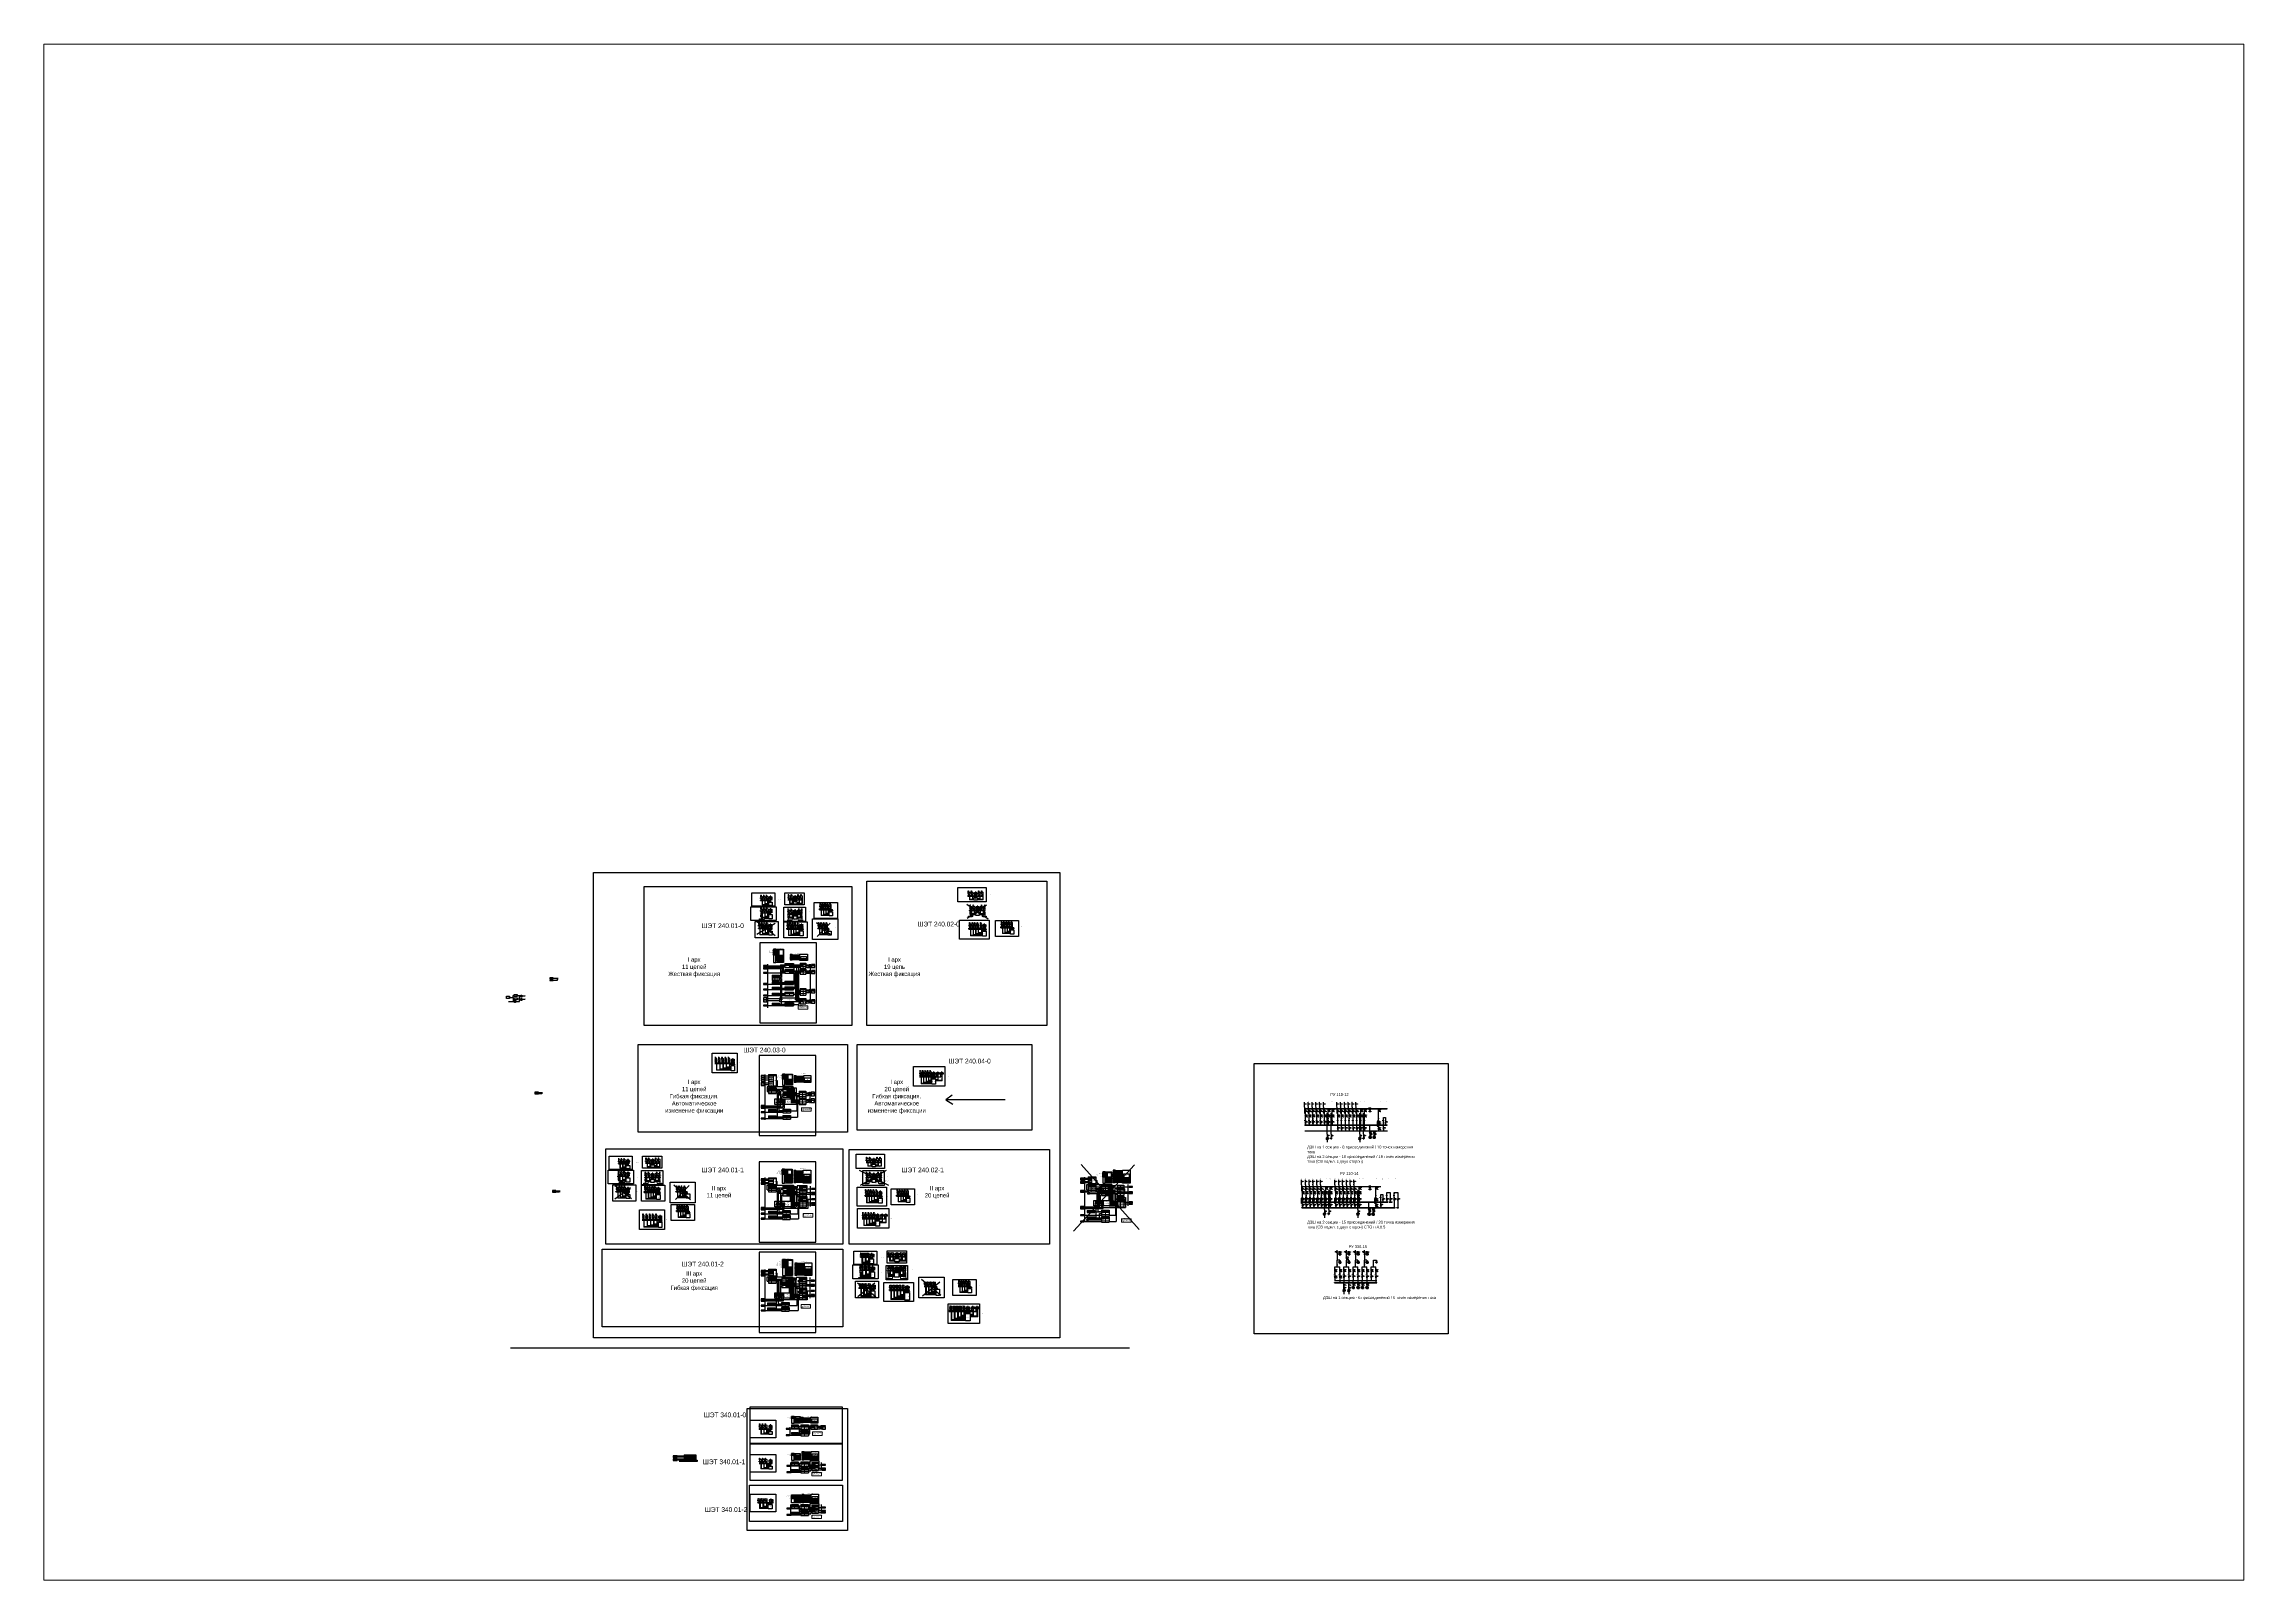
# Paper-space layout 'Лист1' of a CAD drawing. Header units: millimetres. Extents: x 29 to 260, y 20 to 181.
# The model-space entities are those that its viewports show. They can reach past a viewport. Long polylines and large blocks are cut down to what shows.
import ezdxf
from ezdxf.enums import TextEntityAlignment as Align

# ---------------------------------------------------------------- set-up
doc = ezdxf.new("R2010")
doc.units = ezdxf.units.MM
for name, pattern in [('JIS_02_1.2', [2.5, 1.25, -1.25]), ('штриховая2', [9.525, 6.35, -3.175]), ('штрихпунктирная2', [12.7, 6.35, -3.175, 0, -3.175])]:
    doc.linetypes.add(name, pattern=pattern)
for name, color, linetype, lineweight in [('Основная', 7, 'Continuous', 30), ('Отключение_включение', 1, 'Continuous', 30), ('Тонкая', 7, 'Continuous', 18), ('Цепи внешние', 84, 'Continuous', 30), ('Цепи внутренние', 5, 'Continuous', 30), ('Цепи ТН', 200, 'Continuous', 30), ('Цепи ТТ', 23, 'Continuous', 30), ('Цепи ТТ  других присоединений', 23, 'штрихпунктирная2', 30), ('Цепь - ФК и АСУ', 132, 'Continuous', 30), ('Штриховая', 7, 'штриховая2', 20)]:
    doc.layers.add(name, color=color, linetype=linetype, lineweight=lineweight)
doc.styles.add('Narrow', font='ARIALN.TTF')
doc.styles.add('Вывод', font='tahoma.ttf', dxfattribs={"height": 2.5})
doc.styles.add('Компонент', font='ARIALN.TTF', dxfattribs={"height": 3.5})
doc.styles.add('Табл дан', font='ARIALN.TTF')
doc.styles.add('Табл загол', font='ARIALNB.TTF')
doc.styles.add('Табл назв', font='ARIALN.TTF')
doc.styles.add('Функция', font='ARIALN.TTF', dxfattribs={"height": 2})

# ---------------------------------------------------------------- blocks, each defined once
blk = doc.blocks.new('*T20')
at = {"layer": 'Основная', "color": 0, "linetype": 'ByBlock', "lineweight": -2, "transparency": 16777216}
for p, q in [((0, 0), (70, 0)), ((0, 0), (0, -10)), ((70, 0), (70, -10))]:
    blk.add_line(p, q, dxfattribs=at)
at = {"layer": 'Основная', "color": 0, "linetype": 'ByBlock', "lineweight": 30, "transparency": 16777216}
for p, q in [((0, -10), (70, -10)), ((0, -10), (0, -44)), ((0, -44), (70, -44)), ((70, -10), (70, -44))]:
    blk.add_line(p, q, dxfattribs=at)
at = {"layer": 'Основная', "color": 0, "linetype": 'ByBlock', "lineweight": 18, "transparency": 16777216}
for p, q in [((0, -24), (70, -24)), ((40, -10), (40, -44)), ((40, -34), (70, -34))]:
    blk.add_line(p, q, dxfattribs=at)
at = {"layer": 'Основная', "color": 0, "transparency": 16777216, "char_height": 3.7}
for s, insert, width, attachment_point, style in [('{\\C256;Отключение от ДЗШ}', (1, -17), 38, 4, 'Табл дан'), ('Внешнее отключение', (1, -34), 38, 4, 'Табл дан'), ('{\\C256;Логика отключения (1С)}', (35, -5), 67, 5, 'Табл загол'), ('Отключение', (69, -17), 28, 6, 'Табл дан'), ('Запрет АПВ', (69, -29), 28, 6, 'Табл дан')]:
    blk.add_mtext(s, dxfattribs=dict(at, insert=insert, width=width, attachment_point=attachment_point, style=style))
blk = doc.blocks.new('*T21')
at = {"layer": 'Основная', "color": 0, "linetype": 'ByBlock', "lineweight": -2, "transparency": 16777216}
for p, q in [((0, 0), (80, 0)), ((0, 0), (0, -10)), ((80, 0), (80, -10))]:
    blk.add_line(p, q, dxfattribs=at)
at = {"layer": 'Основная', "color": 0, "linetype": 'ByBlock', "lineweight": 30, "transparency": 16777216}
for p, q in [((0, -10), (80, -10)), ((0, -10), (0, -60)), ((0, -60), (80, -60)), ((80, -10), (80, -60))]:
    blk.add_line(p, q, dxfattribs=at)
at = {"layer": 'Основная', "color": 0, "linetype": 'ByBlock', "lineweight": 18, "transparency": 16777216}
for p, q in [((0, -20), (80, -20)), ((0, -30), (80, -30)), ((0, -45), (80, -45)), ((30, -10), (30, -60))]:
    blk.add_line(p, q, dxfattribs=at)
at = {"layer": 'Основная', "color": 0, "transparency": 16777216, "char_height": 3.7}
for s, insert, width, attachment_point, style in [('Управление топологией', (1, -37.5), 28, 4, 'Табл дан'), ('{\\C256;ДЗШ}', (40, -5), 77, 5, 'Табл загол'), ('Срабатывание (1С) ', (79, -15), 48, 6, 'Табл дан'), ('Срабатывание (2С) ', (79, -25), 48, 6, 'Табл дан'), ('Пуск ДЗШ при опробовании 1С', (79, -37.5), 48, 6, 'Табл дан'), ('Пуск ДЗШ при опробовании 2С', (79, -52.5), 48, 6, 'Табл дан')]:
    blk.add_mtext(s, dxfattribs=dict(at, insert=insert, width=width, attachment_point=attachment_point, style=style))
blk = doc.blocks.new('*T22')
at = {"layer": 'Основная', "color": 0, "linetype": 'ByBlock', "lineweight": -2, "transparency": 16777216}
for p, q in [((0, 0), (70, 0)), ((0, 0), (0, -15)), ((70, 0), (70, -15))]:
    blk.add_line(p, q, dxfattribs=at)
at = {"layer": 'Основная', "color": 0, "linetype": 'ByBlock', "lineweight": 30, "transparency": 16777216}
for p, q in [((0, -15), (70, -15)), ((0, -15), (0, -60)), ((0, -60), (70, -60)), ((70, -15), (70, -60))]:
    blk.add_line(p, q, dxfattribs=at)
at = {"layer": 'Основная', "color": 0, "linetype": 'ByBlock', "lineweight": 18, "transparency": 16777216}
for p, q in [((0, -35), (70, -35)), ((0, -45), (70, -45)), ((35, -15), (35, -60))]:
    blk.add_line(p, q, dxfattribs=at)
at = {"layer": 'Основная', "color": 0, "transparency": 16777216, "char_height": 3.7}
for s, insert, width, attachment_point, style in [('Запрет АПВ', (1, -40), 33, 4, 'Табл дан'), ('Отключение при опробовании', (1, -52.5), 33, 4, 'Табл дан'), ('{\\C256;Пуск}', (1, -25), 33, 4, 'Табл дан'), ('{\\C256;Логика отключения выключателя В(n)}', (35, -7.5), 67, 5, 'Табл загол'), ('Отключение', (69, -25), 33, 6, 'Табл дан'), ('Запрет АПВ', (69, -40), 33, 6, 'Табл дан')]:
    blk.add_mtext(s, dxfattribs=dict(at, insert=insert, width=width, attachment_point=attachment_point, style=style))
blk = doc.blocks.new('*T23')
at = {"layer": 'Основная', "color": 0, "linetype": 'ByBlock', "lineweight": -2, "transparency": 16777216}
for p, q in [((0, 0), (70, 0)), ((0, 0), (0, -10)), ((70, 0), (70, -10))]:
    blk.add_line(p, q, dxfattribs=at)
at = {"layer": 'Основная', "color": 0, "linetype": 'ByBlock', "lineweight": 30, "transparency": 16777216}
for p, q in [((0, -10), (70, -10)), ((0, -10), (0, -65)), ((0, -65), (70, -65)), ((70, -10), (70, -65))]:
    blk.add_line(p, q, dxfattribs=at)
at = {"layer": 'Основная', "color": 0, "linetype": 'ByBlock', "lineweight": 18, "transparency": 16777216}
for p, q in [((0, -30), (70, -30)), ((0, -50), (70, -50)), ((35, -10), (35, -65))]:
    blk.add_line(p, q, dxfattribs=at)
at = {"layer": 'Основная', "color": 0, "transparency": 16777216, "char_height": 3.7}
for s, insert, width, attachment_point, style in [('{\\C256;Пуск}', (1, -20), 33, 4, 'Табл дан'), ('Запрет АПВ', (1, -40), 33, 4, 'Табл дан'), ('Отключение при опробовании', (1, -58), 33, 4, 'Табл дан'), ('{\\C256;Логика отключения ШСВ/СВ}', (35, -5), 67, 5, 'Табл загол'), ('Отключение', (69, -20), 33, 6, 'Табл дан'), ('Запрет АПВ', (69, -40), 33, 6, 'Табл дан')]:
    blk.add_mtext(s, dxfattribs=dict(at, insert=insert, width=width, attachment_point=attachment_point, style=style))
blk = doc.blocks.new('*T24')
at = {"layer": 'Основная', "color": 0, "linetype": 'ByBlock', "lineweight": -2, "transparency": 16777216}
for p, q in [((0, 0), (70, 0)), ((0, 0), (0, -10)), ((70, 0), (70, -10))]:
    blk.add_line(p, q, dxfattribs=at)
at = {"layer": 'Основная', "color": 0, "linetype": 'ByBlock', "lineweight": 30, "transparency": 16777216}
for p, q in [((0, -10), (70, -10)), ((0, -10), (0, -44)), ((0, -44), (70, -44)), ((70, -10), (70, -44))]:
    blk.add_line(p, q, dxfattribs=at)
at = {"layer": 'Основная', "color": 0, "linetype": 'ByBlock', "lineweight": 18, "transparency": 16777216}
for p, q in [((0, -24), (70, -24)), ((40, -10), (40, -44)), ((40, -34), (70, -34))]:
    blk.add_line(p, q, dxfattribs=at)
at = {"layer": 'Основная', "color": 0, "transparency": 16777216, "char_height": 3.7}
for s, insert, width, attachment_point, style in [('{\\C256;Отключение от ДЗШ}', (1, -17), 38, 4, 'Табл дан'), ('Внешнее отключение', (1, -34), 38, 4, 'Табл дан'), ('{\\C256;Логика отключения (2С)}', (35, -5), 67, 5, 'Табл загол'), ('Отключение', (69, -17), 28, 6, 'Табл дан'), ('Запрет АПВ', (69, -29), 28, 6, 'Табл дан')]:
    blk.add_mtext(s, dxfattribs=dict(at, insert=insert, width=width, attachment_point=attachment_point, style=style))
blk = doc.blocks.new('*T25')
at = {"layer": 'Основная', "color": 0, "linetype": 'ByBlock', "lineweight": -2, "transparency": 16777216}
for p, q in [((0, 0), (80, 0)), ((0, 0), (0, -10)), ((80, 0), (80, -10))]:
    blk.add_line(p, q, dxfattribs=at)
at = {"layer": 'Основная', "color": 0, "linetype": 'ByBlock', "lineweight": 30, "transparency": 16777216}
for p, q in [((0, -10), (80, -10)), ((0, -10), (0, -40)), ((0, -40), (80, -40)), ((80, -10), (80, -40))]:
    blk.add_line(p, q, dxfattribs=at)
at = {"layer": 'Основная', "color": 0, "linetype": 'ByBlock', "lineweight": 18, "transparency": 16777216}
for p, q in [((0, -25), (80, -25)), ((40, -10), (40, -40))]:
    blk.add_line(p, q, dxfattribs=at)
at = {"layer": 'Основная', "color": 0, "transparency": 16777216, "char_height": 3.7}
for s, insert, width, attachment_point, style in [('Пуск', (1, -17.5), 38, 4, 'Табл дан'), ('{\\T0.9;Включение выключателя}', (1, -32.5), 38, 4, 'Табл дан'), ('Логика опробования В(n)', (40, -5), 77, 5, 'Табл загол'), ('Срабатывание при опробовании', (79, -32.5), 38, 6, 'Табл дан')]:
    blk.add_mtext(s, dxfattribs=dict(at, insert=insert, width=width, attachment_point=attachment_point, style=style))
blk = doc.blocks.new('*T26')
at = {"layer": 'Основная', "color": 0, "linetype": 'ByBlock', "lineweight": -2, "transparency": 16777216}
for p, q in [((0, 0), (80, 0)), ((0, 0), (0, -10)), ((80, 0), (80, -10))]:
    blk.add_line(p, q, dxfattribs=at)
at = {"layer": 'Основная', "color": 0, "linetype": 'ByBlock', "lineweight": 30, "transparency": 16777216}
for p, q in [((0, -10), (80, -10)), ((0, -10), (0, -40)), ((0, -40), (80, -40)), ((80, -10), (80, -40))]:
    blk.add_line(p, q, dxfattribs=at)
at = {"layer": 'Основная', "color": 0, "linetype": 'ByBlock', "lineweight": 18, "transparency": 16777216}
for p, q in [((0, -25), (80, -25)), ((40, -10), (40, -40))]:
    blk.add_line(p, q, dxfattribs=at)
at = {"layer": 'Основная', "color": 0, "transparency": 16777216, "char_height": 3.7}
for s, insert, width, attachment_point, style in [('Пуск', (1, -17.5), 38, 4, 'Табл дан'), ('{\\T0.9;Включение выключателя}', (1, -32.5), 38, 4, 'Табл дан'), ('Логика опробования ШСВ/СВ', (40, -5), 77, 5, 'Табл загол'), ('Срабатывание при опробовании', (79, -32.5), 38, 6, 'Табл дан')]:
    blk.add_mtext(s, dxfattribs=dict(at, insert=insert, width=width, attachment_point=attachment_point, style=style))
blk = doc.blocks.new('*T27')
at = {"layer": 'Основная', "color": 0, "linetype": 'ByBlock', "lineweight": -2, "transparency": 16777216}
for p, q in [((0, 0), (80, 0)), ((0, 0), (0, -10)), ((80, 0), (80, -10))]:
    blk.add_line(p, q, dxfattribs=at)
at = {"layer": 'Основная', "color": 0, "linetype": 'ByBlock', "lineweight": 30, "transparency": 16777216}
for p, q in [((0, -10), (80, -10)), ((0, -10), (0, -20)), ((0, -20), (80, -20)), ((80, -10), (80, -20))]:
    blk.add_line(p, q, dxfattribs=at)
at = {"layer": 'Основная', "color": 0, "linetype": 'ByBlock', "lineweight": 18, "transparency": 16777216}
blk.add_line((40, -10), (40, -20), dxfattribs=at)
at = {"layer": 'Основная', "color": 0, "transparency": 16777216, "char_height": 3.7}
for s, insert, width, attachment_point, style in [('Измерение тока в цепи В(n)', (40, -5), 77, 5, 'Табл загол'), ('Пуск', (79, -15), 38, 6, 'Табл дан')]:
    blk.add_mtext(s, dxfattribs=dict(at, insert=insert, width=width, attachment_point=attachment_point, style=style))
blk = doc.blocks.new('*T28')
at = {"layer": 'Основная', "color": 0, "linetype": 'ByBlock', "lineweight": -2, "transparency": 16777216}
for p, q in [((0, 0), (80, 0)), ((0, 0), (0, -10)), ((80, 0), (80, -10))]:
    blk.add_line(p, q, dxfattribs=at)
at = {"layer": 'Основная', "color": 0, "linetype": 'ByBlock', "lineweight": 30, "transparency": 16777216}
for p, q in [((0, -10), (80, -10)), ((0, -10), (0, -20)), ((0, -20), (80, -20)), ((80, -10), (80, -20))]:
    blk.add_line(p, q, dxfattribs=at)
at = {"layer": 'Основная', "color": 0, "linetype": 'ByBlock', "lineweight": 18, "transparency": 16777216}
blk.add_line((40, -10), (40, -20), dxfattribs=at)
at = {"layer": 'Основная', "color": 0, "transparency": 16777216, "char_height": 3.7}
for s, insert, width, attachment_point, style in [('Измерение тока в цепи ШСВ/СВ', (40, -5), 77, 5, 'Табл загол'), ('Пуск', (79, -15), 38, 6, 'Табл дан')]:
    blk.add_mtext(s, dxfattribs=dict(at, insert=insert, width=width, attachment_point=attachment_point, style=style))
blk = doc.blocks.new('*T31')
at = {"layer": 'Основная', "color": 0, "linetype": 'ByBlock', "lineweight": -2, "transparency": 16777216}
for p, q in [((0, 0), (80, 0)), ((0, 0), (0, -10)), ((80, 0), (80, -10))]:
    blk.add_line(p, q, dxfattribs=at)
at = {"layer": 'Основная', "color": 0, "linetype": 'ByBlock', "lineweight": 30, "transparency": 16777216}
for p, q in [((0, -10), (80, -10)), ((0, -10), (0, -58)), ((0, -58), (80, -58)), ((80, -10), (80, -58))]:
    blk.add_line(p, q, dxfattribs=at)
at = {"layer": 'Основная', "color": 0, "linetype": 'ByBlock', "lineweight": 18, "transparency": 16777216}
for p, q in [((0, -20), (80, -20)), ((0, -30), (80, -30)), ((0, -44), (80, -44)), ((30, -10), (30, -58))]:
    blk.add_line(p, q, dxfattribs=at)
at = {"layer": 'Основная', "color": 0, "transparency": 16777216, "char_height": 3.7}
for s, insert, width, attachment_point, style in [('Управление топологией', (1, -37), 28, 4, 'Табл дан'), ('{\\C256;ДЗШ}', (40, -5), 77, 5, 'Табл загол'), ('Срабатывание (1С) ', (79, -15), 48, 6, 'Табл дан'), ('Срабатывание (2С) ', (79, -25), 48, 6, 'Табл дан'), ('Пуск ДЗШ при опробовании 1С', (79, -37), 48, 6, 'Табл дан'), ('Пуск ДЗШ при опробовании 2С', (79, -51), 48, 6, 'Табл дан')]:
    blk.add_mtext(s, dxfattribs=dict(at, insert=insert, width=width, attachment_point=attachment_point, style=style))
blk = doc.blocks.new('*T29')
at = {"layer": 'Основная', "color": 0, "linetype": 'ByBlock', "lineweight": -2, "transparency": 16777216}
for p, q in [((0, 0), (80, 0)), ((0, 0), (0, -10)), ((80, 0), (80, -10))]:
    blk.add_line(p, q, dxfattribs=at)
at = {"layer": 'Основная', "color": 0, "linetype": 'ByBlock', "lineweight": 30, "transparency": 16777216}
for p, q in [((0, -10), (80, -10)), ((0, -10), (0, -20)), ((0, -20), (80, -20)), ((80, -10), (80, -20))]:
    blk.add_line(p, q, dxfattribs=at)
at = {"layer": 'Основная', "color": 0, "linetype": 'ByBlock', "lineweight": 18, "transparency": 16777216}
blk.add_line((40, -10), (40, -20), dxfattribs=at)
at = {"layer": 'Основная', "color": 0, "transparency": 16777216, "char_height": 3.7}
for s, insert, width, attachment_point, style in [('Измерение тока в цепи В(n)', (40, -5), 77, 5, 'Табл загол'), ('Пуск', (79, -15), 38, 6, 'Табл дан')]:
    blk.add_mtext(s, dxfattribs=dict(at, insert=insert, width=width, attachment_point=attachment_point, style=style))
blk = doc.blocks.new('*T30')
at = {"layer": 'Основная', "color": 0, "linetype": 'ByBlock', "lineweight": -2, "transparency": 16777216}
for p, q in [((0, 0), (80, 0)), ((0, 0), (0, -10)), ((80, 0), (80, -10))]:
    blk.add_line(p, q, dxfattribs=at)
at = {"layer": 'Основная', "color": 0, "linetype": 'ByBlock', "lineweight": 30, "transparency": 16777216}
for p, q in [((0, -10), (80, -10)), ((0, -10), (0, -20)), ((0, -20), (80, -20)), ((80, -10), (80, -20))]:
    blk.add_line(p, q, dxfattribs=at)
at = {"layer": 'Основная', "color": 0, "linetype": 'ByBlock', "lineweight": 18, "transparency": 16777216}
blk.add_line((40, -10), (40, -20), dxfattribs=at)
at = {"layer": 'Основная', "color": 0, "transparency": 16777216, "char_height": 3.7}
for s, insert, width, attachment_point, style in [('Измерение тока в цепи ШСВ/СВ', (40, -5), 77, 5, 'Табл загол'), ('Пуск', (79, -15), 38, 6, 'Табл дан')]:
    blk.add_mtext(s, dxfattribs=dict(at, insert=insert, width=width, attachment_point=attachment_point, style=style))
blk = doc.blocks.new('Point')
at = {"layer": 'Основная', "color": 0, "const_width": 1.5}
blk.add_lwpolyline([(-0.75, 0, 1), (0.75, 0, 1)], format="xyb", close=True, dxfattribs=at)
blk = doc.blocks.new('*T34')
at = {"layer": 'Основная', "color": 0, "linetype": 'ByBlock', "lineweight": -2, "transparency": 16777216}
for p, q in [((0, 0), (70, 0)), ((0, 0), (0, -10)), ((70, 0), (70, -10))]:
    blk.add_line(p, q, dxfattribs=at)
at = {"layer": 'Основная', "color": 0, "linetype": 'ByBlock', "lineweight": 30, "transparency": 16777216}
for p, q in [((0, -10), (70, -10)), ((0, -10), (0, -45)), ((0, -45), (70, -45)), ((70, -10), (70, -45))]:
    blk.add_line(p, q, dxfattribs=at)
at = {"layer": 'Основная', "color": 0, "linetype": 'ByBlock', "lineweight": 18, "transparency": 16777216}
for p, q in [((0, -25), (70, -25)), ((40, -10), (40, -45)), ((40, -35), (70, -35))]:
    blk.add_line(p, q, dxfattribs=at)
at = {"layer": 'Основная', "color": 0, "transparency": 16777216, "char_height": 3.7}
for s, insert, width, attachment_point, style in [('{\\C256;Отключение от ДЗШ}', (1, -17.5), 38, 4, 'Табл дан'), ('Внешнее отключение', (1, -35), 38, 4, 'Табл дан'), ('{\\C256;Логика отключения (1С)}', (35, -5), 67, 5, 'Табл загол'), ('Отключение', (69, -17.5), 28, 6, 'Табл дан'), ('Запрет АПВ', (69, -30), 28, 6, 'Табл дан')]:
    blk.add_mtext(s, dxfattribs=dict(at, insert=insert, width=width, attachment_point=attachment_point, style=style))
blk = doc.blocks.new('*T35')
at = {"layer": 'Основная', "color": 0, "linetype": 'ByBlock', "lineweight": -2, "transparency": 16777216}
for p, q in [((0, 0), (70, 0)), ((0, 0), (0, -10)), ((70, 0), (70, -10))]:
    blk.add_line(p, q, dxfattribs=at)
at = {"layer": 'Основная', "color": 0, "linetype": 'ByBlock', "lineweight": 30, "transparency": 16777216}
for p, q in [((0, -10), (70, -10)), ((0, -10), (0, -45)), ((0, -45), (70, -45)), ((70, -10), (70, -45))]:
    blk.add_line(p, q, dxfattribs=at)
at = {"layer": 'Основная', "color": 0, "linetype": 'ByBlock', "lineweight": 18, "transparency": 16777216}
for p, q in [((0, -25), (70, -25)), ((40, -10), (40, -45)), ((40, -35), (70, -35))]:
    blk.add_line(p, q, dxfattribs=at)
at = {"layer": 'Основная', "color": 0, "transparency": 16777216, "char_height": 3.7}
for s, insert, width, attachment_point, style in [('{\\C256;Отключение от ДЗШ}', (1, -17.5), 38, 4, 'Табл дан'), ('Внешнее отключение', (1, -35), 38, 4, 'Табл дан'), ('{\\C256;Логика отключения (2С)}', (35, -5), 67, 5, 'Табл загол'), ('Отключение', (69, -17.5), 28, 6, 'Табл дан'), ('Запрет АПВ', (69, -30), 28, 6, 'Табл дан')]:
    blk.add_mtext(s, dxfattribs=dict(at, insert=insert, width=width, attachment_point=attachment_point, style=style))
blk = doc.blocks.new('*T32')
at = {"layer": 'Основная', "color": 0, "linetype": 'ByBlock', "lineweight": -2, "transparency": 16777216}
for p, q in [((0, 0), (80, 0)), ((0, 0), (0, -10)), ((80, 0), (80, -10))]:
    blk.add_line(p, q, dxfattribs=at)
at = {"layer": 'Основная', "color": 0, "linetype": 'ByBlock', "lineweight": 30, "transparency": 16777216}
for p, q in [((0, -10), (80, -10)), ((0, -10), (0, -40)), ((0, -40), (80, -40)), ((80, -10), (80, -40))]:
    blk.add_line(p, q, dxfattribs=at)
at = {"layer": 'Основная', "color": 0, "linetype": 'ByBlock', "lineweight": 18, "transparency": 16777216}
for p, q in [((0, -25), (80, -25)), ((40, -10), (40, -40))]:
    blk.add_line(p, q, dxfattribs=at)
at = {"layer": 'Основная', "color": 0, "transparency": 16777216, "char_height": 3.7}
for s, insert, width, attachment_point, style in [('Пуск', (1, -17.5), 38, 4, 'Табл дан'), ('{\\T0.9;Включение выключателя}', (1, -32.5), 38, 4, 'Табл дан'), ('Логика опробования В(n)', (40, -5), 77, 5, 'Табл загол'), ('Срабатывание при опробовании', (79, -32.5), 38, 6, 'Табл дан')]:
    blk.add_mtext(s, dxfattribs=dict(at, insert=insert, width=width, attachment_point=attachment_point, style=style))
blk = doc.blocks.new('*T33')
at = {"layer": 'Основная', "color": 0, "linetype": 'ByBlock', "lineweight": -2, "transparency": 16777216}
for p, q in [((0, 0), (80, 0)), ((0, 0), (0, -10)), ((80, 0), (80, -10))]:
    blk.add_line(p, q, dxfattribs=at)
at = {"layer": 'Основная', "color": 0, "linetype": 'ByBlock', "lineweight": 30, "transparency": 16777216}
for p, q in [((0, -10), (80, -10)), ((0, -10), (0, -39)), ((0, -39), (80, -39)), ((80, -10), (80, -39))]:
    blk.add_line(p, q, dxfattribs=at)
at = {"layer": 'Основная', "color": 0, "linetype": 'ByBlock', "lineweight": 18, "transparency": 16777216}
for p, q in [((0, -24), (80, -24)), ((40, -10), (40, -39))]:
    blk.add_line(p, q, dxfattribs=at)
at = {"layer": 'Основная', "color": 0, "transparency": 16777216, "char_height": 3.7}
for s, insert, width, attachment_point, style in [('Пуск', (1, -17), 38, 4, 'Табл дан'), ('{\\T0.9;Включение выключателя}', (1, -32), 38, 4, 'Табл дан'), ('Логика опробования ШСВ/СВ', (40, -5), 77, 5, 'Табл загол'), ('Срабатывание при опробовании', (79, -32), 38, 6, 'Табл дан')]:
    blk.add_mtext(s, dxfattribs=dict(at, insert=insert, width=width, attachment_point=attachment_point, style=style))
blk = doc.blocks.new('*U40')
at = {"color": 0, "linetype": 'ByBlock'}
for p, q in [((0, 0), (206, 0)), ((0, -2), (0, 0)), ((206, -2), (206, 0)), ((0, -2), (206, -2))]:
    blk.add_line(p, q, dxfattribs=at)
at = {"layer": 'Основная', "style": 'Компонент'}
blk.add_attdef('ОШ', text='', height=3.5, dxfattribs=at).set_placement((6, 4), align=Align.MIDDLE_CENTER)
blk = doc.blocks.new('*U37')
at = {"color": 0, "linetype": 'ByBlock'}
for p, q in [((0, 0), (-8, 0)), ((-8, -8), (-8, 0)), ((0, -8), (0, 0)), ((0, -8), (-8, -8))]:
    blk.add_line(p, q, dxfattribs=at)
at = {"layer": 'Основная', "style": 'Компонент'}
blk.add_attdef('ОУ', text='', height=3.5, dxfattribs=at).set_placement((-15, -3), align=Align.MIDDLE_CENTER)
blk = doc.blocks.new('*U18')
at = {"color": 0, "linetype": 'ByBlock'}
blk.add_line((0, 0), (6, 3), dxfattribs=at)
blk = doc.blocks.new('*U10')
at = {"color": 0}
blk.add_line((0, -1), (0, 1), dxfattribs=at)
blk = doc.blocks.new('*U36')
at = {"color": 0, "linetype": 'ByBlock'}
for p, q in [((0, 9), (0, 3)), ((0, -3), (0, -9))]:
    blk.add_line(p, q, dxfattribs=at)
at = {"color": 0, "linetype": 'ByBlock', "ltscale": 0.25, "xscale": -1, "rotation": 90}
for name, p in [('*U18', (0, 3)), ('*U10', (0, -3))]:
    blk.add_blockref(name, p, dxfattribs=at)
at = {"layer": 'Основная'}
for tag, height, style, p in [('ОУ', 3.5, 'Компонент', (-12, 0)), ('В2', 2.5, 'Вывод', (2, 7)), ('В1', 2.5, 'Вывод', (2, -7))]:
    blk.add_attdef(tag, text='', height=height, dxfattribs=dict(at, style=style)).set_placement(p, align=Align.MIDDLE_CENTER)
blk = doc.blocks.new('*U38')
at = {"linetype": 'ByBlock'}
blk.add_circle((0, 0), 2, dxfattribs=at)
at = {"layer": 'Основная', "color": 0, "linetype": 'ByBlock', "lineweight": -2}
blk.add_line((0, -3), (0, 3), dxfattribs=at)
at = {"layer": 'Основная', "linetype": 'ByBlock', "style": 'Компонент'}
blk.add_attdef('ОУ', text='', height=3.5, dxfattribs=at).set_placement((-6, 0), align=Align.MIDDLE_CENTER)
blk = doc.blocks.new('*U39')
at = {"color": 0, "linetype": 'ByBlock'}
for p, q in [((0, 0), (206, 0)), ((0, -2), (0, 0)), ((206, -2), (206, 0)), ((0, -2), (206, -2))]:
    blk.add_line(p, q, dxfattribs=at)
at = {"layer": 'Основная', "style": 'Компонент'}
blk.add_attdef('ОШ', text='', height=3.5, dxfattribs=at).set_placement((6, 4), align=Align.MIDDLE_CENTER)
blk = doc.blocks.new('*T42')
at = {"layer": 'Основная', "color": 0, "linetype": 'ByBlock', "lineweight": -2, "transparency": 16777216}
for p, q in [((0, 0), (70, 0)), ((0, 0), (0, -15)), ((70, 0), (70, -15))]:
    blk.add_line(p, q, dxfattribs=at)
at = {"layer": 'Основная', "color": 0, "linetype": 'ByBlock', "lineweight": 30, "transparency": 16777216}
for p, q in [((0, -15), (70, -15)), ((0, -15), (0, -60)), ((0, -60), (70, -60)), ((70, -15), (70, -60))]:
    blk.add_line(p, q, dxfattribs=at)
at = {"layer": 'Основная', "color": 0, "linetype": 'ByBlock', "lineweight": 18, "transparency": 16777216}
for p, q in [((0, -35), (70, -35)), ((0, -45), (70, -45)), ((35, -15), (35, -60))]:
    blk.add_line(p, q, dxfattribs=at)
at = {"layer": 'Основная', "color": 0, "transparency": 16777216, "char_height": 3.7}
for s, insert, width, attachment_point, style in [('Запрет АПВ', (1, -40), 33, 4, 'Табл дан'), ('Отключение при опробовании', (1, -52.5), 33, 4, 'Табл дан'), ('{\\C256;Пуск}', (1, -25), 33, 4, 'Табл дан'), ('{\\C256;Логика отключения выключателя В(n)}', (35, -7.5), 67, 5, 'Табл загол'), ('Отключение', (69, -25), 33, 6, 'Табл дан'), ('Запрет АПВ', (69, -40), 33, 6, 'Табл дан')]:
    blk.add_mtext(s, dxfattribs=dict(at, insert=insert, width=width, attachment_point=attachment_point, style=style))
blk = doc.blocks.new('*T43')
at = {"layer": 'Основная', "color": 0, "linetype": 'ByBlock', "lineweight": -2, "transparency": 16777216}
for p, q in [((0, 0), (70, 0)), ((0, 0), (0, -10)), ((70, 0), (70, -10))]:
    blk.add_line(p, q, dxfattribs=at)
at = {"layer": 'Основная', "color": 0, "linetype": 'ByBlock', "lineweight": 30, "transparency": 16777216}
for p, q in [((0, -10), (70, -10)), ((0, -10), (0, -65)), ((0, -65), (70, -65)), ((70, -10), (70, -65))]:
    blk.add_line(p, q, dxfattribs=at)
at = {"layer": 'Основная', "color": 0, "linetype": 'ByBlock', "lineweight": 18, "transparency": 16777216}
for p, q in [((0, -30), (70, -30)), ((0, -50), (70, -50)), ((35, -10), (35, -65)), ((35, -40), (70, -40))]:
    blk.add_line(p, q, dxfattribs=at)
at = {"layer": 'Основная', "color": 0, "transparency": 16777216, "char_height": 3.7}
for s, insert, width, attachment_point, style in [('{\\C256;Пуск}', (1, -20), 33, 4, 'Табл дан'), ('Запрет АПВ', (1, -40), 33, 4, 'Табл дан'), ('Отключение при опробовании', (1, -58), 33, 4, 'Табл дан'), ('{\\C256;Логика отключения ШСВ/СВ}', (35, -5), 67, 5, 'Табл загол'), ('Отключение', (69, -20), 33, 6, 'Табл дан'), ('Запрет АПВ', (69, -35), 33, 6, 'Табл дан')]:
    blk.add_mtext(s, dxfattribs=dict(at, insert=insert, width=width, attachment_point=attachment_point, style=style))
blk = doc.blocks.new('*T46')
at = {"layer": 'Основная', "color": 0, "linetype": 'ByBlock', "lineweight": -2, "transparency": 16777216}
for p, q in [((0, 0), (80, 0)), ((0, 0), (0, -10)), ((80, 0), (80, -10))]:
    blk.add_line(p, q, dxfattribs=at)
at = {"layer": 'Основная', "color": 0, "linetype": 'ByBlock', "lineweight": 30, "transparency": 16777216}
for p, q in [((0, -10), (80, -10)), ((0, -10), (0, -55)), ((0, -55), (80, -55)), ((80, -10), (80, -55))]:
    blk.add_line(p, q, dxfattribs=at)
at = {"layer": 'Основная', "color": 0, "linetype": 'ByBlock', "lineweight": 18, "transparency": 16777216}
for p, q in [((0, -25), (80, -25)), ((0, -45), (80, -45)), ((40, -10), (40, -55))]:
    blk.add_line(p, q, dxfattribs=at)
at = {"layer": 'Основная', "color": 0, "transparency": 16777216, "char_height": 3.7}
for s, insert, width, attachment_point, style in [('{\\C256;Отключение от ДЗШ}', (1, -17.5), 38, 4, 'Табл дан'), ('Запрет АПВ', (1, -50), 38, 4, 'Табл дан'), ('Внешнее отключение', (1, -35), 38, 4, 'Табл дан'), ('{\\C256;Логика отключения}', (40, -5), 77, 5, 'Табл загол'), ('Отключение', (79, -17.5), 38, 6, 'Табл дан'), ('Запрет АПВ', (79, -35), 38, 6, 'Табл дан')]:
    blk.add_mtext(s, dxfattribs=dict(at, insert=insert, width=width, attachment_point=attachment_point, style=style))
blk = doc.blocks.new('*T47')
at = {"layer": 'Основная', "color": 0, "linetype": 'ByBlock', "lineweight": -2, "transparency": 16777216}
for p, q in [((0, 0), (70, 0)), ((0, 0), (0, -10)), ((70, 0), (70, -10))]:
    blk.add_line(p, q, dxfattribs=at)
at = {"layer": 'Основная', "color": 0, "linetype": 'ByBlock', "lineweight": 30, "transparency": 16777216}
for p, q in [((0, -10), (70, -10)), ((0, -10), (0, -35)), ((0, -35), (70, -35)), ((70, -10), (70, -35))]:
    blk.add_line(p, q, dxfattribs=at)
at = {"layer": 'Основная', "color": 0, "linetype": 'ByBlock', "lineweight": 18, "transparency": 16777216}
for p, q in [((0, -20), (70, -20)), ((30, -10), (30, -35))]:
    blk.add_line(p, q, dxfattribs=at)
at = {"layer": 'Основная', "color": 0, "transparency": 16777216, "char_height": 3.7}
for s, insert, width, attachment_point, style in [('{\\C256;ДЗШ}', (35, -5), 67, 5, 'Табл загол'), ('Срабатывание при опробовании', (69, -27.5), 38, 6, 'Табл дан'), ('Срабатывание', (69, -15), 38, 6, 'Табл дан')]:
    blk.add_mtext(s, dxfattribs=dict(at, insert=insert, width=width, attachment_point=attachment_point, style=style))
blk = doc.blocks.new('*T44')
at = {"layer": 'Основная', "color": 0, "linetype": 'ByBlock', "lineweight": -2, "transparency": 16777216}
for p, q in [((0, 0), (80, 0)), ((0, 0), (0, -10)), ((80, 0), (80, -10))]:
    blk.add_line(p, q, dxfattribs=at)
at = {"layer": 'Основная', "color": 0, "linetype": 'ByBlock', "lineweight": 30, "transparency": 16777216}
for p, q in [((0, -10), (80, -10)), ((0, -10), (0, -40)), ((0, -40), (80, -40)), ((80, -10), (80, -40))]:
    blk.add_line(p, q, dxfattribs=at)
at = {"layer": 'Основная', "color": 0, "linetype": 'ByBlock', "lineweight": 18, "transparency": 16777216}
for p, q in [((0, -25), (80, -25)), ((40, -10), (40, -40))]:
    blk.add_line(p, q, dxfattribs=at)
at = {"layer": 'Основная', "color": 0, "transparency": 16777216, "char_height": 3.7}
for s, insert, width, attachment_point, style in [('Срабатывание ДЗШ', (1, -17.5), 38, 4, 'Табл дан'), ('{\\T0.9;Включение выключателя}', (1, -32.5), 38, 4, 'Табл дан'), ('Логика опробования В(n)', (40, -5), 77, 5, 'Табл загол'), ('Срабатывание при опробовании', (79, -17.5), 38, 6, 'Табл дан')]:
    blk.add_mtext(s, dxfattribs=dict(at, insert=insert, width=width, attachment_point=attachment_point, style=style))
blk = doc.blocks.new('*T45')
at = {"layer": 'Основная', "color": 0, "linetype": 'ByBlock', "lineweight": -2, "transparency": 16777216}
for p, q in [((0, 0), (70, 0)), ((0, 0), (0, -10)), ((70, 0), (70, -10))]:
    blk.add_line(p, q, dxfattribs=at)
at = {"layer": 'Основная', "color": 0, "linetype": 'ByBlock', "lineweight": 30, "transparency": 16777216}
for p, q in [((0, -10), (70, -10)), ((0, -10), (0, -45)), ((0, -45), (70, -45)), ((70, -10), (70, -45))]:
    blk.add_line(p, q, dxfattribs=at)
at = {"layer": 'Основная', "color": 0, "linetype": 'ByBlock', "lineweight": 18, "transparency": 16777216}
for p, q in [((0, -20), (40, -20)), ((0, -30), (70, -30)), ((40, -10), (40, -45))]:
    blk.add_line(p, q, dxfattribs=at)
at = {"layer": 'Основная', "color": 0, "transparency": 16777216, "char_height": 3.7}
for s, insert, width, attachment_point, style in [('Запрет АПВ', (1, -25), 38, 4, 'Табл дан'), ('Отключение при опробовании', (1, -37.5), 38, 4, 'Табл дан'), ('Пуск', (1, -15), 38, 4, 'Табл дан'), ('{\\C256;Логика отключения В(n)}', (35, -5), 67, 5, 'Табл загол'), ('Отключение', (69, -20), 28, 6, 'Табл дан'), ('Запрет АПВ', (69, -37.5), 28, 6, 'Табл дан')]:
    blk.add_mtext(s, dxfattribs=dict(at, insert=insert, width=width, attachment_point=attachment_point, style=style))
blk = doc.blocks.new('*T48')
at = {"layer": 'Основная', "color": 0, "linetype": 'ByBlock', "lineweight": -2, "transparency": 16777216}
for p, q in [((0, 0), (70, 0)), ((0, 0), (0, -10)), ((70, 0), (70, -10))]:
    blk.add_line(p, q, dxfattribs=at)
at = {"layer": 'Основная', "color": 0, "linetype": 'ByBlock', "lineweight": 30, "transparency": 16777216}
for p, q in [((0, -10), (70, -10)), ((0, -10), (0, -20)), ((0, -20), (70, -20)), ((70, -10), (70, -20))]:
    blk.add_line(p, q, dxfattribs=at)
at = {"layer": 'Основная', "color": 0, "linetype": 'ByBlock', "lineweight": 18, "transparency": 16777216}
blk.add_line((30, -10), (30, -20), dxfattribs=at)
at = {"layer": 'Основная', "color": 0, "transparency": 16777216, "char_height": 3.7}
for s, insert, width, attachment_point, style in [('Измерение тока в цепи В(n)', (35, -5), 67, 5, 'Табл загол'), ('Пуск', (69, -15), 38, 6, 'Табл дан')]:
    blk.add_mtext(s, dxfattribs=dict(at, insert=insert, width=width, attachment_point=attachment_point, style=style))
blk = doc.blocks.new('*T49')
at = {"layer": 'Основная', "color": 0, "linetype": 'ByBlock', "lineweight": -2, "transparency": 16777216}
for p, q in [((0, 0), (80, 0)), ((0, 0), (0, -10)), ((80, 0), (80, -10))]:
    blk.add_line(p, q, dxfattribs=at)
at = {"layer": 'Основная', "color": 0, "linetype": 'ByBlock', "lineweight": 30, "transparency": 16777216}
for p, q in [((0, -10), (80, -10)), ((0, -10), (0, -55)), ((0, -55), (80, -55)), ((80, -10), (80, -55))]:
    blk.add_line(p, q, dxfattribs=at)
at = {"layer": 'Основная', "color": 0, "linetype": 'ByBlock', "lineweight": 18, "transparency": 16777216}
for p, q in [((0, -25), (80, -25)), ((0, -45), (80, -45)), ((40, -10), (40, -55))]:
    blk.add_line(p, q, dxfattribs=at)
at = {"layer": 'Основная', "color": 0, "transparency": 16777216, "char_height": 3.7}
for s, insert, width, attachment_point, style in [('{\\C256;Отключение от ДЗШ}', (1, -17.5), 38, 4, 'Табл дан'), ('Запрет АПВ', (1, -50), 38, 4, 'Табл дан'), ('Внешнее отключение', (1, -35), 38, 4, 'Табл дан'), ('{\\C256;Логика отключения}', (40, -5), 77, 5, 'Табл загол'), ('Отключение', (79, -17.5), 38, 6, 'Табл дан'), ('Запрет АПВ', (79, -35), 38, 6, 'Табл дан')]:
    blk.add_mtext(s, dxfattribs=dict(at, insert=insert, width=width, attachment_point=attachment_point, style=style))
blk = doc.blocks.new('*T50')
at = {"layer": 'Основная', "color": 0, "linetype": 'ByBlock', "lineweight": -2, "transparency": 16777216}
for p, q in [((0, 0), (70, 0)), ((0, 0), (0, -10)), ((70, 0), (70, -10))]:
    blk.add_line(p, q, dxfattribs=at)
at = {"layer": 'Основная', "color": 0, "linetype": 'ByBlock', "lineweight": 30, "transparency": 16777216}
for p, q in [((0, -10), (70, -10)), ((0, -10), (0, -35)), ((0, -35), (70, -35)), ((70, -10), (70, -35))]:
    blk.add_line(p, q, dxfattribs=at)
at = {"layer": 'Основная', "color": 0, "linetype": 'ByBlock', "lineweight": 18, "transparency": 16777216}
for p, q in [((0, -20), (70, -20)), ((30, -10), (30, -35))]:
    blk.add_line(p, q, dxfattribs=at)
at = {"layer": 'Основная', "color": 0, "transparency": 16777216, "char_height": 3.7}
for s, insert, width, attachment_point, style in [('{\\C256;ДЗШ}', (35, -5), 67, 5, 'Табл загол'), ('Срабатывание при опробовании', (69, -27.5), 38, 6, 'Табл дан'), ('Срабатывание', (69, -15), 38, 6, 'Табл дан')]:
    blk.add_mtext(s, dxfattribs=dict(at, insert=insert, width=width, attachment_point=attachment_point, style=style))
blk = doc.blocks.new('*T51')
at = {"layer": 'Основная', "color": 0, "linetype": 'ByBlock', "lineweight": -2, "transparency": 16777216}
for p, q in [((0, 0), (80, 0)), ((0, 0), (0, -10)), ((80, 0), (80, -10))]:
    blk.add_line(p, q, dxfattribs=at)
at = {"layer": 'Основная', "color": 0, "linetype": 'ByBlock', "lineweight": 30, "transparency": 16777216}
for p, q in [((0, -10), (80, -10)), ((0, -10), (0, -40)), ((0, -40), (80, -40)), ((80, -10), (80, -40))]:
    blk.add_line(p, q, dxfattribs=at)
at = {"layer": 'Основная', "color": 0, "linetype": 'ByBlock', "lineweight": 18, "transparency": 16777216}
for p, q in [((0, -25), (80, -25)), ((40, -10), (40, -40))]:
    blk.add_line(p, q, dxfattribs=at)
at = {"layer": 'Основная', "color": 0, "transparency": 16777216, "char_height": 3.7}
for s, insert, width, attachment_point, style in [('Срабатывание ДЗШ', (1, -17.5), 38, 4, 'Табл дан'), ('{\\T0.9;Включение выключателя}', (1, -32.5), 38, 4, 'Табл дан'), ('Логика опробования В(n)', (40, -5), 77, 5, 'Табл загол'), ('Срабатывание при опробовании', (79, -17.5), 38, 6, 'Табл дан')]:
    blk.add_mtext(s, dxfattribs=dict(at, insert=insert, width=width, attachment_point=attachment_point, style=style))
blk = doc.blocks.new('*T52')
at = {"layer": 'Основная', "color": 0, "linetype": 'ByBlock', "lineweight": -2, "transparency": 16777216}
for p, q in [((0, 0), (70, 0)), ((0, 0), (0, -10)), ((70, 0), (70, -10))]:
    blk.add_line(p, q, dxfattribs=at)
at = {"layer": 'Основная', "color": 0, "linetype": 'ByBlock', "lineweight": 30, "transparency": 16777216}
for p, q in [((0, -10), (70, -10)), ((0, -10), (0, -45)), ((0, -45), (70, -45)), ((70, -10), (70, -45))]:
    blk.add_line(p, q, dxfattribs=at)
at = {"layer": 'Основная', "color": 0, "linetype": 'ByBlock', "lineweight": 18, "transparency": 16777216}
for p, q in [((0, -20), (35, -20)), ((0, -30), (70, -30)), ((35, -10), (35, -45))]:
    blk.add_line(p, q, dxfattribs=at)
at = {"layer": 'Основная', "color": 0, "transparency": 16777216, "char_height": 3.7}
for s, insert, width, attachment_point, style in [('Запрет АПВ', (1, -25), 33, 4, 'Табл дан'), ('Отключение при опробовании', (1, -37.5), 33, 4, 'Табл дан'), ('Пуск', (1, -15), 33, 4, 'Табл дан'), ('{\\C256;Логика отключения В(n)}', (35, -5), 67, 5, 'Табл загол'), ('Отключение', (69, -20), 33, 6, 'Табл дан'), ('Запрет АПВ', (69, -37.5), 33, 6, 'Табл дан')]:
    blk.add_mtext(s, dxfattribs=dict(at, insert=insert, width=width, attachment_point=attachment_point, style=style))
blk = doc.blocks.new('*T53')
at = {"layer": 'Основная', "color": 0, "linetype": 'ByBlock', "lineweight": -2, "transparency": 16777216}
for p, q in [((0, 0), (70, 0)), ((0, 0), (0, -10)), ((70, 0), (70, -10))]:
    blk.add_line(p, q, dxfattribs=at)
at = {"layer": 'Основная', "color": 0, "linetype": 'ByBlock', "lineweight": 30, "transparency": 16777216}
for p, q in [((0, -10), (70, -10)), ((0, -10), (0, -20)), ((0, -20), (70, -20)), ((70, -10), (70, -20))]:
    blk.add_line(p, q, dxfattribs=at)
at = {"layer": 'Основная', "color": 0, "linetype": 'ByBlock', "lineweight": 18, "transparency": 16777216}
blk.add_line((30, -10), (30, -20), dxfattribs=at)
at = {"layer": 'Основная', "color": 0, "transparency": 16777216, "char_height": 3.7}
for s, insert, width, attachment_point, style in [('Измерение тока в цепи В(n)', (35, -5), 67, 5, 'Табл загол'), ('Пуск', (69, -15), 38, 6, 'Табл дан')]:
    blk.add_mtext(s, dxfattribs=dict(at, insert=insert, width=width, attachment_point=attachment_point, style=style))
blk = doc.blocks.new('*T55')
at = {"layer": 'Основная', "color": 0, "linetype": 'ByBlock', "lineweight": -2, "transparency": 16777216}
for p, q in [((0, 0), (80, 0)), ((0, 0), (0, -10)), ((80, 0), (80, -10))]:
    blk.add_line(p, q, dxfattribs=at)
at = {"layer": 'Основная', "color": 0, "linetype": 'ByBlock', "lineweight": 30, "transparency": 16777216}
for p, q in [((0, -10), (80, -10)), ((0, -10), (0, -55)), ((0, -55), (80, -55)), ((80, -10), (80, -55))]:
    blk.add_line(p, q, dxfattribs=at)
at = {"layer": 'Основная', "color": 0, "linetype": 'ByBlock', "lineweight": 18, "transparency": 16777216}
for p, q in [((0, -25), (80, -25)), ((0, -45), (80, -45)), ((40, -10), (40, -55))]:
    blk.add_line(p, q, dxfattribs=at)
at = {"layer": 'Основная', "color": 0, "transparency": 16777216, "char_height": 3.7}
for s, insert, width, attachment_point, style in [('{\\C256;Отключение от ДЗШ}', (1, -17.5), 38, 4, 'Табл дан'), ('Запрет АПВ', (1, -50), 38, 4, 'Табл дан'), ('Внешнее отключение', (1, -35), 38, 4, 'Табл дан'), ('{\\C256;Логика отключения}', (40, -5), 77, 5, 'Табл загол'), ('Отключение', (79, -17.5), 38, 6, 'Табл дан'), ('Запрет АПВ', (79, -35), 38, 6, 'Табл дан')]:
    blk.add_mtext(s, dxfattribs=dict(at, insert=insert, width=width, attachment_point=attachment_point, style=style))
blk = doc.blocks.new('*T56')
at = {"layer": 'Основная', "color": 0, "linetype": 'ByBlock', "lineweight": -2, "transparency": 16777216}
for p, q in [((0, 0), (70, 0)), ((0, 0), (0, -10)), ((70, 0), (70, -10))]:
    blk.add_line(p, q, dxfattribs=at)
at = {"layer": 'Основная', "color": 0, "linetype": 'ByBlock', "lineweight": 30, "transparency": 16777216}
for p, q in [((0, -10), (70, -10)), ((0, -10), (0, -35)), ((0, -35), (70, -35)), ((70, -10), (70, -35))]:
    blk.add_line(p, q, dxfattribs=at)
at = {"layer": 'Основная', "color": 0, "linetype": 'ByBlock', "lineweight": 18, "transparency": 16777216}
for p, q in [((0, -20), (70, -20)), ((30, -10), (30, -35))]:
    blk.add_line(p, q, dxfattribs=at)
at = {"layer": 'Основная', "color": 0, "transparency": 16777216, "char_height": 3.7}
for s, insert, width, attachment_point, style in [('{\\C256;ДЗШ}', (35, -5), 67, 5, 'Табл загол'), ('Срабатывание при опробовании', (69, -27.5), 38, 6, 'Табл дан'), ('Срабатывание', (69, -15), 38, 6, 'Табл дан')]:
    blk.add_mtext(s, dxfattribs=dict(at, insert=insert, width=width, attachment_point=attachment_point, style=style))
blk = doc.blocks.new('*T57')
at = {"layer": 'Основная', "color": 0, "linetype": 'ByBlock', "lineweight": -2, "transparency": 16777216}
for p, q in [((0, 0), (80, 0)), ((0, 0), (0, -10)), ((80, 0), (80, -10))]:
    blk.add_line(p, q, dxfattribs=at)
at = {"layer": 'Основная', "color": 0, "linetype": 'ByBlock', "lineweight": 30, "transparency": 16777216}
for p, q in [((0, -10), (80, -10)), ((0, -10), (0, -40)), ((0, -40), (80, -40)), ((80, -10), (80, -40))]:
    blk.add_line(p, q, dxfattribs=at)
at = {"layer": 'Основная', "color": 0, "linetype": 'ByBlock', "lineweight": 18, "transparency": 16777216}
for p, q in [((0, -25), (80, -25)), ((40, -10), (40, -40))]:
    blk.add_line(p, q, dxfattribs=at)
at = {"layer": 'Основная', "color": 0, "transparency": 16777216, "char_height": 3.7}
for s, insert, width, attachment_point, style in [('Срабатывание ДЗШ', (1, -17.5), 38, 4, 'Табл дан'), ('{\\T0.9;Включение выключателя}', (1, -32.5), 38, 4, 'Табл дан'), ('Логика опробования В(n)', (40, -5), 77, 5, 'Табл загол'), ('Срабатывание при опробовании', (79, -17.5), 38, 6, 'Табл дан')]:
    blk.add_mtext(s, dxfattribs=dict(at, insert=insert, width=width, attachment_point=attachment_point, style=style))
blk = doc.blocks.new('*T58')
at = {"layer": 'Основная', "color": 0, "linetype": 'ByBlock', "lineweight": -2, "transparency": 16777216}
for p, q in [((0, 0), (70, 0)), ((0, 0), (0, -10)), ((70, 0), (70, -10))]:
    blk.add_line(p, q, dxfattribs=at)
at = {"layer": 'Основная', "color": 0, "linetype": 'ByBlock', "lineweight": 30, "transparency": 16777216}
for p, q in [((0, -10), (70, -10)), ((0, -10), (0, -45)), ((0, -45), (70, -45)), ((70, -10), (70, -45))]:
    blk.add_line(p, q, dxfattribs=at)
at = {"layer": 'Основная', "color": 0, "linetype": 'ByBlock', "lineweight": 18, "transparency": 16777216}
for p, q in [((0, -20), (35, -20)), ((0, -30), (70, -30)), ((35, -10), (35, -45))]:
    blk.add_line(p, q, dxfattribs=at)
at = {"layer": 'Основная', "color": 0, "transparency": 16777216, "char_height": 3.7}
for s, insert, width, attachment_point, style in [('Запрет АПВ', (1, -25), 33, 4, 'Табл дан'), ('Отключение при опробовании', (1, -37.5), 33, 4, 'Табл дан'), ('Пуск', (1, -15), 33, 4, 'Табл дан'), ('{\\C256;Логика отключения В(n)}', (35, -5), 67, 5, 'Табл загол'), ('Отключение', (69, -20), 33, 6, 'Табл дан'), ('Запрет АПВ', (69, -37.5), 33, 6, 'Табл дан')]:
    blk.add_mtext(s, dxfattribs=dict(at, insert=insert, width=width, attachment_point=attachment_point, style=style))
blk = doc.blocks.new('*T54')
at = {"layer": 'Основная', "color": 0, "linetype": 'ByBlock', "lineweight": -2, "transparency": 16777216}
for p, q in [((0, 0), (70, 0)), ((0, 0), (0, -10)), ((70, 0), (70, -10))]:
    blk.add_line(p, q, dxfattribs=at)
at = {"layer": 'Основная', "color": 0, "linetype": 'ByBlock', "lineweight": 30, "transparency": 16777216}
for p, q in [((0, -10), (70, -10)), ((0, -10), (0, -20)), ((0, -20), (70, -20)), ((70, -10), (70, -20))]:
    blk.add_line(p, q, dxfattribs=at)
at = {"layer": 'Основная', "color": 0, "linetype": 'ByBlock', "lineweight": 18, "transparency": 16777216}
blk.add_line((30, -10), (30, -20), dxfattribs=at)
at = {"layer": 'Основная', "color": 0, "transparency": 16777216, "char_height": 3.7}
for s, insert, width, attachment_point, style in [('Измерение тока в цепи В(n)', (35, -5), 67, 5, 'Табл загол'), ('Пуск', (69, -15), 38, 6, 'Табл дан')]:
    blk.add_mtext(s, dxfattribs=dict(at, insert=insert, width=width, attachment_point=attachment_point, style=style))
blk = doc.blocks.new('*T59')
at = {"layer": 'Основная', "color": 0, "linetype": 'ByBlock', "lineweight": -2, "transparency": 16777216}
for p, q in [((0, 0), (70, 0)), ((0, 0), (0, -10)), ((70, 0), (70, -10))]:
    blk.add_line(p, q, dxfattribs=at)
at = {"layer": 'Основная', "color": 0, "linetype": 'ByBlock', "lineweight": 30, "transparency": 16777216}
for p, q in [((0, -10), (70, -10)), ((0, -10), (0, -30)), ((0, -30), (70, -30)), ((70, -10), (70, -30))]:
    blk.add_line(p, q, dxfattribs=at)
at = {"layer": 'Основная', "color": 0, "linetype": 'ByBlock', "lineweight": 18, "transparency": 16777216}
for p, q in [((0, -20), (35, -20)), ((35, -10), (35, -30))]:
    blk.add_line(p, q, dxfattribs=at)
at = {"layer": 'Основная', "color": 0, "transparency": 16777216, "char_height": 3.7}
for s, insert, width, attachment_point, style in [('Пуск', (1, -25), 33, 4, 'Табл дан'), ('{\\C256;УРОВ В(n)}', (35, -5), 67, 5, 'Табл загол'), ('Срабатывание ', (69, -20), 33, 6, 'Табл дан')]:
    blk.add_mtext(s, dxfattribs=dict(at, insert=insert, width=width, attachment_point=attachment_point, style=style))
blk = doc.blocks.new('*U144')
at = {"color": 0, "linetype": 'ByBlock'}
for p, q in [((0, 0), (112, 0)), ((0, -2), (0, 0)), ((112, -2), (112, 0)), ((0, -2), (112, -2))]:
    blk.add_line(p, q, dxfattribs=at)
at = {"layer": 'Основная', "style": 'Компонент'}
blk.add_attdef('ОШ', text='', height=3.5, dxfattribs=at).set_placement((6, 4), align=Align.MIDDLE_CENTER)
blk = doc.blocks.new('*U41')
at = {"color": 0, "linetype": 'ByBlock'}
for p, q in [((0, 0), (8, 0)), ((0, -2), (0, 0)), ((8, -2), (8, 0)), ((0, -2), (8, -2))]:
    blk.add_line(p, q, dxfattribs=at)
at = {"layer": 'Основная', "style": 'Компонент'}
blk.add_attdef('ОШ', text='', height=3.5, dxfattribs=at).set_placement((6, 4), align=Align.MIDDLE_CENTER)
blk = doc.blocks.new('*U146')
at = {"color": 0, "linetype": 'ByBlock'}
for p, q in [((0, 0), (129, 0)), ((0, -2), (0, 0)), ((129, -2), (129, 0)), ((0, -2), (129, -2))]:
    blk.add_line(p, q, dxfattribs=at)
at = {"layer": 'Основная', "style": 'Компонент'}
blk.add_attdef('ОШ', text='', height=3.5, dxfattribs=at).set_placement((6, 4), align=Align.MIDDLE_CENTER)
blk = doc.blocks.new('*T60')
at = {"layer": 'Основная', "color": 0, "linetype": 'ByBlock', "lineweight": -2, "transparency": 16777216}
for p, q in [((0, 0), (80, 0)), ((0, 0), (0, -10)), ((80, 0), (80, -10))]:
    blk.add_line(p, q, dxfattribs=at)
at = {"layer": 'Основная', "color": 0, "linetype": 'ByBlock', "lineweight": 30, "transparency": 16777216}
for p, q in [((0, -10), (80, -10)), ((0, -10), (0, -70)), ((0, -70), (80, -70)), ((80, -10), (80, -70))]:
    blk.add_line(p, q, dxfattribs=at)
at = {"layer": 'Основная', "color": 0, "linetype": 'ByBlock', "lineweight": 18, "transparency": 16777216}
for p, q in [((0, -25), (51, -25)), ((0, -35), (51, -35)), ((0, -45), (51, -45)), ((0, -60), (51, -60)), ((51, -10), (51, -70))]:
    blk.add_line(p, q, dxfattribs=at)
at = {"layer": 'Основная', "color": 0, "transparency": 16777216, "char_height": 3.7}
for s, insert, width, attachment_point, style in [('Блок-контакты Р1 В1, Р2 В1', (1, -17.5), 49, 4, 'Табл дан'), ('Ремонт В1', (1, -30), 49, 4, 'Табл дан'), ('Блок-контакты Р1 {\\C256;В(n)}, Р2 {\\C256;В(n)}', (1, -52.5), 49, 4, 'Табл дан'), ('Ремонт {\\C256;В(n)}', (1, -65), 49, 4, 'Табл дан'), ('.....', (1, -40), 49, 4, 'Табл дан'), ('Логика управления топологией', (40, -5), 77, 5, 'Табл загол'), ('Управление топологией', (79, -40), 27, 6, 'Табл дан')]:
    blk.add_mtext(s, dxfattribs=dict(at, insert=insert, width=width, attachment_point=attachment_point, style=style))
blk = doc.blocks.new('*T61')
at = {"layer": 'Основная', "color": 0, "linetype": 'ByBlock', "lineweight": -2, "transparency": 16777216}
for p, q in [((0, 0), (120, 0)), ((0, 0), (0, -10)), ((120, 0), (120, -10))]:
    blk.add_line(p, q, dxfattribs=at)
at = {"layer": 'Основная', "color": 0, "linetype": 'ByBlock', "lineweight": 30, "transparency": 16777216}
for p, q in [((0, -10), (120, -10)), ((0, -10), (0, -60)), ((0, -60), (120, -60)), ((120, -10), (120, -60))]:
    blk.add_line(p, q, dxfattribs=at)
at = {"layer": 'Основная', "color": 0, "linetype": 'ByBlock', "lineweight": 18, "transparency": 16777216}
for p, q in [((0, -20), (120, -20)), ((0, -30), (120, -30)), ((0, -40), (120, -40)), ((0, -50), (120, -50)), ((70, -10), (70, -60))]:
    blk.add_line(p, q, dxfattribs=at)
at = {"layer": 'Основная', "color": 0, "transparency": 16777216, "char_height": 3.7}
for s, insert, width, attachment_point, style in [('Блок-контакты Р1-В1, Р2-В1', (1, -15), 68, 4, 'Табл дан'), ('Ремонт В1', (1, -25), 68, 4, 'Табл дан'), ('.....', (1, -35), 68, 4, 'Табл дан'), ('Блок-контакты Р1-{\\C256;В(n)}, Р2-{\\C256;В(n)}', (1, -45), 68, 4, 'Табл дан'), ('Ремонт {\\C256;В(n)}', (1, -55), 68, 4, 'Табл дан'), ('Логика управления топологией', (60, -5), 117, 5, 'Табл загол'), ('Управление топологией', (119, -55), 48, 6, 'Табл дан')]:
    blk.add_mtext(s, dxfattribs=dict(at, insert=insert, width=width, attachment_point=attachment_point, style=style))
blk = doc.blocks.new('*U93')
at = {"color": 0, "linetype": 'ByBlock'}
for p, q in [((0, 0), (866, 0)), ((0, -2), (0, 0)), ((866, -2), (866, 0)), ((0, -2), (866, -2))]:
    blk.add_line(p, q, dxfattribs=at)
at = {"layer": 'Основная', "style": 'Компонент'}
blk.add_attdef('ОШ', text='', height=3.5, dxfattribs=at).set_placement((6, 4), align=Align.MIDDLE_CENTER)
blk = doc.blocks.new('*U74')
at = {"color": 0}
for p, q in [((-3, 0), (-9, 0)), ((9, 0), (3, 0))]:
    blk.add_line(p, q, dxfattribs=at)
at = {"color": 0, "ltscale": 0.25, "xscale": -1, "rotation": 359.9999999999999}
blk.add_blockref('*U18', (3, 0), dxfattribs=at)
at = {"layer": 'Основная'}
for tag, height, style, p in [('ОУ', 3.5, 'Компонент', (-25, 0)), ('В1', 2.5, 'Вывод', (-7, -2)), ('В2', 2.5, 'Вывод', (7, -2))]:
    blk.add_attdef(tag, text='', height=height, dxfattribs=dict(at, style=style)).set_placement(p, align=Align.MIDDLE_CENTER)
blk = doc.blocks.new('*U78')
at = {"color": 0, "linetype": 'ByBlock'}
blk.add_line((-3, 0), (0, 0), dxfattribs=at)
at = {"color": 0}
for p, q in [((0, -3), (0, 3)), ((1, -1.5), (1, 1.5)), ((2, -0.5), (2, 0.5))]:
    blk.add_line(p, q, dxfattribs=at)
blk = doc.blocks.new('*U79')
at = {"color": 0, "linetype": 'ByBlock'}
for p, q in [((0, 3), (0, 9)), ((0, -9), (0, -3))]:
    blk.add_line(p, q, dxfattribs=at)
at = {"color": 0, "linetype": 'ByBlock', "ltscale": 0.25, "rotation": 89.99999999999999}
for name, p in [('*U18', (0, -3)), ('*U10', (0, 3))]:
    blk.add_blockref(name, p, dxfattribs=at)
at = {"layer": 'Основная'}
for tag, height, style, p in [('ОУ', 3.5, 'Компонент', (-12, 0)), ('В1', 2.5, 'Вывод', (2, 7)), ('В2', 2.5, 'Вывод', (2, -7))]:
    blk.add_attdef(tag, text='', height=height, dxfattribs=dict(at, style=style)).set_placement(p, align=Align.MIDDLE_CENTER)
blk = doc.blocks.new('*U71')
at = {"color": 0, "ltscale": 0.25, "const_width": 0.6}
blk.add_lwpolyline([(0, 0, 1), (0, 0, 1)], format="xyb", close=True, dxfattribs=at)
at = {"layer": 'Основная', "color": 0}
for p, q in [((0, 7), (0, 9)), ((0, 2), (0, 7)), ((0, 0), (0, 2))]:
    blk.add_line(p, q, dxfattribs=at)
blk = doc.blocks.new('*U85')
at = {"color": 0, "ltscale": 0.35}
for p, q in [((0, 2), (-2, -1.5)), ((0, 2), (1.5, -0.5)), ((-2, -1.5), (1, -1.5))]:
    blk.add_line(p, q, dxfattribs=at)
blk.add_circle((0, 0), 5, dxfattribs=at)
at = {"ltscale": 0.35, "style": 'Компонент'}
blk.add_attdef('ОУ', text='', height=3.5, dxfattribs=at).set_placement((-3, 10), align=Align.MIDDLE_CENTER)
blk = doc.blocks.new('*U86')
at = {"color": 0, "ltscale": 0.35}
for q in [(-2, 1.5), (2, 1.5), (2, 0), (0, -2.5)]:
    blk.add_line((0, 0), q, dxfattribs=at)
blk.add_circle((0, 0), 5, dxfattribs=at)
at = {"ltscale": 0.35, "style": 'Компонент'}
blk.add_attdef('ОУ', text='', height=3.5, dxfattribs=at).set_placement((0, 8), align=Align.MIDDLE_CENTER)
blk = doc.blocks.new('*U72')
at = {"color": 0, "ltscale": 0.25, "const_width": 0.6}
blk.add_lwpolyline([(0.3, 0, 1), (-0.3, 0, 1)], format="xyb", close=True, dxfattribs=at)
at = {"layer": 'Основная', "color": 0}
for p, q in [((-5, 0), (-7, 0)), ((-2, 0), (-5, 0)), ((0, 0), (-2, 0))]:
    blk.add_line(p, q, dxfattribs=at)
blk = doc.blocks.new('*U83')
at = {"color": 0}
for p, q in [((3, 0), (-3, 0)), ((1.5, -1), (-1.5, -1)), ((0.5, -2), (-0.5, -2))]:
    blk.add_line(p, q, dxfattribs=at)
at = {"color": 0, "linetype": 'ByBlock'}
blk.add_line((0, 3), (0, 0), dxfattribs=at)
blk = doc.blocks.new('*U73')
at = {"color": 0, "ltscale": 0.25, "const_width": 0.6}
blk.add_lwpolyline([(0, -0.3, 1), (0, 0.3, 1)], format="xyb", close=True, dxfattribs=at)
at = {"layer": 'Основная', "color": 0}
for p, q in [((0, 6), (0, 8)), ((0, 2), (0, 6)), ((0, 0), (0, 2))]:
    blk.add_line(p, q, dxfattribs=at)
blk = doc.blocks.new('*U75')
at = {"color": 0, "ltscale": 0.35}
for q in [(4, 4), (-7, -4)]:
    blk.add_line((-4, -4), q, dxfattribs=at)
at = {"color": 0}
for p, q in [((9, 0), (5, 0)), ((-5, 0), (-9, 0))]:
    blk.add_line(p, q, dxfattribs=at)
at = {"color": 0, "ltscale": 0.35}
blk.add_lwpolyline([(5, 2), (-5, 2), (-5, -2), (5, -2)], close=True, dxfattribs=at)
at = {"layer": 'Основная'}
for tag, height, style, p in [('ОУ', 3.5, 'Компонент', (0, 6)), ('В1', 2.5, 'Вывод', (-7, -2)), ('F', 2, 'Функция', (-3, -5)), ('В2', 2.5, 'Вывод', (7, -2))]:
    blk.add_attdef(tag, text='', height=height, dxfattribs=dict(at, style=style)).set_placement(p, align=Align.MIDDLE_CENTER)
blk = doc.blocks.new('*U82')
at = {"color": 0, "linetype": 'ByBlock'}
blk.add_line((-3, 0), (0, 0), dxfattribs=at)
at = {"color": 0}
for p, q in [((0, -3), (0, 3)), ((1, -1.5), (1, 1.5)), ((2, -0.5), (2, 0.5))]:
    blk.add_line(p, q, dxfattribs=at)
blk = doc.blocks.new('*U90')
at = {"color": 0, "linetype": 'ByBlock'}
for p, q in [((0, 0), (864, 0)), ((0, -2), (0, 0)), ((864, -2), (864, 0)), ((0, -2), (864, -2))]:
    blk.add_line(p, q, dxfattribs=at)
at = {"layer": 'Основная', "style": 'Компонент'}
blk.add_attdef('ОШ', text='', height=3.5, dxfattribs=at).set_placement((6, 4), align=Align.MIDDLE_CENTER)
blk = doc.blocks.new('*U81')
at = {"color": 0, "linetype": 'ByBlock'}
for p, q in [((0, -5), (0, 5)), ((0, 4), (3, 4)), ((0, -4), (3, -4))]:
    blk.add_line(p, q, dxfattribs=at)
for centre, major_axis, start_param, end_param in [((0, 2), (0, -2), 3.141593, 6.283185), ((0, -2), (-2, 0), 4.712389, 7.853982)]:
    blk.add_ellipse(centre, major_axis=major_axis, ratio=1, start_param=start_param, end_param=end_param, dxfattribs=at)
at = {"layer": 'Основная', "linetype": 'ByBlock'}
for tag, height, style, p in [('ОУ', 3.5, 'Компонент', (-6, 0)), ('В1', 2.5, 'Вывод', (5, 6)), ('В2', 2.5, 'Вывод', (5, -6))]:
    blk.add_attdef(tag, text='', height=height, dxfattribs=dict(at, style=style)).set_placement(p, align=Align.MIDDLE_CENTER)
blk = doc.blocks.new('*U91')
at = {"color": 0, "linetype": 'ByBlock'}
for p, q in [((0, 0), (863, 0)), ((0, -2), (0, 0)), ((863, -2), (863, 0)), ((0, -2), (863, -2))]:
    blk.add_line(p, q, dxfattribs=at)
at = {"layer": 'Основная', "style": 'Компонент'}
blk.add_attdef('ОШ', text='', height=3.5, dxfattribs=at).set_placement((6, 4), align=Align.MIDDLE_CENTER)
blk = doc.blocks.new('*U80')
at = {"ltscale": 0.25}
for p, q in [((0, 8), (1, 8)), ((0, -8), (1, -8))]:
    blk.add_line(p, q, dxfattribs=at)
for centre, major_axis, start_param, end_param in [((0, 6), (0, -2), 3.141593, 6.283185), ((0, 2), (0, -2), 3.141593, 6.283185), ((0, -2), (-2, 0), 4.712389, 7.853982), ((0, -6), (-2, 0), 4.712389, 7.853982)]:
    blk.add_ellipse(centre, major_axis=major_axis, ratio=1, start_param=start_param, end_param=end_param, dxfattribs=at)
at = {"layer": 'Основная'}
for tag, height, style, p in [('ОУ', 3.5, 'Компонент', (-6, 0)), ('В1', 2.5, 'Вывод', (5, 6)), ('В2', 2.5, 'Вывод', (5, -6))]:
    blk.add_attdef(tag, text='', height=height, dxfattribs=dict(at, style=style)).set_placement(p, align=Align.MIDDLE_CENTER)
blk = doc.blocks.new('*U67')
at = {"ltscale": 0.25}
for p, q in [((-3, -4), (0, 2)), ((0, 2), (3, -4)), ((-3, -4), (3, -4))]:
    blk.add_line(p, q, dxfattribs=at)
blk.add_circle((0, 0), 8, dxfattribs=at)
at = {"layer": 'Основная', "style": 'Компонент'}
blk.add_attdef('ОУ', text='', height=3.5, dxfattribs=at).set_placement((17, 0), align=Align.MIDDLE_CENTER)
blk = doc.blocks.new('*U68')
at = {"ltscale": 0.25}
for p, q in [((0, 0), (-20, 0)), ((14, 0), (0, 0))]:
    blk.add_line(p, q, dxfattribs=at)
blk.add_lwpolyline([(-18, 0, 1, 0, 0), (-20, 0, 0, 0, 0)], format="xyseb", dxfattribs=at)
at = {"layer": 'Основная', "style": 'Вывод'}
blk.add_attdef('ОС', text='', height=2.5, dxfattribs=at).set_placement((3, 2), align=Align.MIDDLE_CENTER)
blk = doc.blocks.new('*U69')
at = {"ltscale": 0.25}
for q in [(-3, 4), (3, 4), (0, -2), (3, 2)]:
    blk.add_line((0, 2), q, dxfattribs=at)
blk.add_circle((0, 0), 8, dxfattribs=at)
blk.add_arc((5, 0), 13.2, 113.2803, 179.3396, dxfattribs=at)
at = {"layer": 'Основная', "style": 'Компонент'}
blk.add_attdef('ОУ', text='', height=3.5, dxfattribs=at).set_placement((-17, 0), align=Align.MIDDLE_CENTER)
blk = doc.blocks.new('*U89')
at = {"color": 0}
for p, q in [((-2, 0.5), (-2, -0.5)), ((-1, 1.5), (-1, -1.5)), ((0, 3), (0, -3))]:
    blk.add_line(p, q, dxfattribs=at)
at = {"color": 0, "linetype": 'ByBlock'}
blk.add_line((3, 0), (0, 0), dxfattribs=at)
blk = doc.blocks.new('*U92')
at = {"color": 0, "linetype": 'ByBlock'}
for p, q in [((0, 0), (21, 0)), ((0, -2), (0, 0)), ((21, -2), (21, 0)), ((0, -2), (21, -2))]:
    blk.add_line(p, q, dxfattribs=at)
at = {"layer": 'Основная', "style": 'Компонент'}
blk.add_attdef('ОШ', text='', height=3.5, dxfattribs=at).set_placement((6, 4), align=Align.MIDDLE_CENTER)
blk = doc.blocks.new('*U76')
at = {"ltscale": 0.35}
for q in [(8, 0), (0, -8)]:
    blk.add_line((0, 0), q, dxfattribs=at)
blk.add_arc((0, 0), 8, 90, 0, dxfattribs=at)
at = {"layer": 'Основная', "style": 'Компонент'}
blk.add_attdef('ОУ', text='', height=3.5, dxfattribs=at).set_placement((-17, 0), align=Align.MIDDLE_CENTER)
blk = doc.blocks.new('*U94')
at = {"color": 0, "linetype": 'ByBlock'}
for p, q in [((0, 0), (20, 0)), ((0, -2), (0, 0)), ((20, -2), (20, 0)), ((0, -2), (20, -2))]:
    blk.add_line(p, q, dxfattribs=at)
at = {"layer": 'Основная', "style": 'Компонент'}
blk.add_attdef('ОШ', text='', height=3.5, dxfattribs=at).set_placement((6, 4), align=Align.MIDDLE_CENTER)
blk = doc.blocks.new('*U95')
at = {"color": 0, "linetype": 'ByBlock'}
for p, q in [((0, 0), (30, 0)), ((0, -2), (0, 0)), ((30, -2), (30, 0)), ((0, -2), (30, -2))]:
    blk.add_line(p, q, dxfattribs=at)
at = {"layer": 'Основная', "style": 'Компонент'}
blk.add_attdef('ОШ', text='', height=3.5, dxfattribs=at).set_placement((6, 4), align=Align.MIDDLE_CENTER)
blk = doc.blocks.new('*U96')
at = {"color": 0, "linetype": 'ByBlock'}
for p, q in [((0, 0), (979, 0)), ((0, -2), (0, 0)), ((979, -2), (979, 0)), ((0, -2), (979, -2))]:
    blk.add_line(p, q, dxfattribs=at)
at = {"layer": 'Основная', "style": 'Компонент'}
blk.add_attdef('ОШ', text='', height=3.5, dxfattribs=at).set_placement((6, 4), align=Align.MIDDLE_CENTER)
blk = doc.blocks.new('*U97')
at = {"color": 0, "linetype": 'ByBlock'}
for p, q in [((0, 0), (901, 0)), ((0, -2), (0, 0)), ((901, -2), (901, 0)), ((0, -2), (901, -2))]:
    blk.add_line(p, q, dxfattribs=at)
at = {"layer": 'Основная', "style": 'Компонент'}
blk.add_attdef('ОШ', text='', height=3.5, dxfattribs=at).set_placement((6, 4), align=Align.MIDDLE_CENTER)
blk = doc.blocks.new('*U70')
at = {"color": 0, "ltscale": 0.25, "const_width": 0.6}
blk.add_lwpolyline([(0, -0.3, 1), (0, 0.3, 1)], format="xyb", close=True, dxfattribs=at)
at = {"layer": 'Основная', "color": 0}
for p, q in [((0, 7), (0, 9)), ((0, 2), (0, 7)), ((0, 0), (0, 2))]:
    blk.add_line(p, q, dxfattribs=at)
blk = doc.blocks.new('*U98')
at = {"color": 0, "linetype": 'ByBlock'}
for p, q in [((0, 0), (826, 0)), ((0, -2), (0, 0)), ((826, -2), (826, 0)), ((0, -2), (826, -2))]:
    blk.add_line(p, q, dxfattribs=at)
at = {"layer": 'Основная', "style": 'Компонент'}
blk.add_attdef('ОШ', text='', height=3.5, dxfattribs=at).set_placement((6, 4), align=Align.MIDDLE_CENTER)
blk = doc.blocks.new('*U84')
at = {"color": 0}
for p, q in [((-2, 0.5), (-2, -0.5)), ((-1, 1.5), (-1, -1.5)), ((0, 3), (0, -3))]:
    blk.add_line(p, q, dxfattribs=at)
at = {"color": 0, "linetype": 'ByBlock'}
blk.add_line((3, 0), (0, 0), dxfattribs=at)
blk = doc.blocks.new('*U87')
at = {"color": 0, "ltscale": 0.35}
for q in [(-2, 1.5), (2, 1.5), (2, 0), (0, -2.5)]:
    blk.add_line((0, 0), q, dxfattribs=at)
blk.add_circle((0, 0), 5, dxfattribs=at)
at = {"ltscale": 0.35, "style": 'Компонент'}
blk.add_attdef('ОУ', text='', height=3.5, dxfattribs=at).set_placement((-9, 8), align=Align.MIDDLE_CENTER)
blk = doc.blocks.new('*U88')
at = {"color": 0, "linetype": 'ByBlock'}
for p, q in [((0, 0), (444, 0)), ((0, -2), (0, 0)), ((444, -2), (444, 0)), ((0, -2), (444, -2))]:
    blk.add_line(p, q, dxfattribs=at)
at = {"layer": 'Основная', "style": 'Компонент'}
blk.add_attdef('ОШ', text='', height=3.5, dxfattribs=at).set_placement((6, 4), align=Align.MIDDLE_CENTER)
blk = doc.blocks.new('*U77')
at = {"ltscale": 0.25}
for q in [(-3, 4), (3, 4), (0, -2), (3, 2)]:
    blk.add_line((0, 2), q, dxfattribs=at)
blk.add_circle((0, 0), 8, dxfattribs=at)
blk.add_arc((5, 0), 13.2, 113.2803, 179.3396, dxfattribs=at)
at = {"layer": 'Основная', "style": 'Компонент'}
blk.add_attdef('ОУ', text='', height=3.5, dxfattribs=at).set_placement((-17, 0), align=Align.MIDDLE_CENTER)
blk = doc.blocks.new('*U100')
at = {"color": 0, "linetype": 'ByBlock'}
for p, q in [((0, 0), (74, 0)), ((0, -2), (0, 0)), ((74, -2), (74, 0)), ((0, -2), (74, -2))]:
    blk.add_line(p, q, dxfattribs=at)
at = {"layer": 'Основная', "style": 'Компонент'}
blk.add_attdef('ОШ', text='', height=3.5, dxfattribs=at).set_placement((6, 4), align=Align.MIDDLE_CENTER)
blk = doc.blocks.new('*U99')
at = {"color": 0, "linetype": 'ByBlock'}
for p, q in [((0, 3), (0, 9)), ((0, -9), (0, -3))]:
    blk.add_line(p, q, dxfattribs=at)
at = {"color": 0, "linetype": 'ByBlock', "ltscale": 0.25, "rotation": 89.99999999999999}
for name, p in [('*U18', (0, -3)), ('*U10', (0, 3))]:
    blk.add_blockref(name, p, dxfattribs=at)
at = {"layer": 'Основная'}
for tag, height, style, p in [('ОУ', 3.5, 'Компонент', (-12, 0)), ('В1', 2.5, 'Вывод', (2, 7)), ('В2', 2.5, 'Вывод', (2, -7))]:
    blk.add_attdef(tag, text='', height=height, dxfattribs=dict(at, style=style)).set_placement(p, align=Align.MIDDLE_CENTER)
blk = doc.blocks.new('*U164')
at = {"color": 0, "linetype": 'ByBlock'}
for p, q in [((0, 0), (92, 0)), ((0, -2), (0, 0)), ((92, -2), (92, 0)), ((0, -2), (92, -2))]:
    blk.add_line(p, q, dxfattribs=at)
at = {"layer": 'Основная', "style": 'Компонент'}
blk.add_attdef('ОШ', text='', height=3.5, dxfattribs=at).set_placement((6, 4), align=Align.MIDDLE_CENTER)
blk = doc.blocks.new('*U149')
at = {"color": 0, "linetype": 'ByBlock'}
for p, q in [((0, 0), (117, 0)), ((0, -2), (0, 0)), ((117, -2), (117, 0)), ((0, -2), (117, -2))]:
    blk.add_line(p, q, dxfattribs=at)
at = {"layer": 'Основная', "style": 'Компонент'}
blk.add_attdef('ОШ', text='', height=3.5, dxfattribs=at).set_placement((6, 4), align=Align.MIDDLE_CENTER)
blk = doc.blocks.new('*U161')
at = {"color": 0, "linetype": 'ByBlock'}
for p, q in [((0, 0), (66, 0)), ((0, -2), (0, 0)), ((66, -2), (66, 0)), ((0, -2), (66, -2))]:
    blk.add_line(p, q, dxfattribs=at)
at = {"layer": 'Основная', "style": 'Компонент'}
blk.add_attdef('ОШ', text='', height=3.5, dxfattribs=at).set_placement((6, 4), align=Align.MIDDLE_CENTER)
blk = doc.blocks.new('*U160')
at = {"color": 0, "linetype": 'ByBlock'}
for p, q in [((0, 0), (105, 0)), ((0, -2), (0, 0)), ((105, -2), (105, 0)), ((0, -2), (105, -2))]:
    blk.add_line(p, q, dxfattribs=at)
at = {"layer": 'Основная', "style": 'Компонент'}
blk.add_attdef('ОШ', text='', height=3.5, dxfattribs=at).set_placement((6, 4), align=Align.MIDDLE_CENTER)
blk = doc.blocks.new('*U162')
at = {"color": 0, "linetype": 'ByBlock'}
for p, q in [((0, 0), (140, 0)), ((0, -2), (0, 0)), ((140, -2), (140, 0)), ((0, -2), (140, -2))]:
    blk.add_line(p, q, dxfattribs=at)
at = {"layer": 'Основная', "style": 'Компонент'}
blk.add_attdef('ОШ', text='', height=3.5, dxfattribs=at).set_placement((6, 4), align=Align.MIDDLE_CENTER)
blk = doc.blocks.new('*U163')
at = {"color": 0, "linetype": 'ByBlock'}
for p, q in [((0, 0), (166, 0)), ((0, -2), (0, 0)), ((166, -2), (166, 0)), ((0, -2), (166, -2))]:
    blk.add_line(p, q, dxfattribs=at)
at = {"layer": 'Основная', "style": 'Компонент'}
blk.add_attdef('ОШ', text='', height=3.5, dxfattribs=at).set_placement((6, 4), align=Align.MIDDLE_CENTER)
blk = doc.blocks.new('*U166')
at = {"color": 0, "linetype": 'ByBlock'}
for p, q in [((0, 0), (119, 0)), ((0, -2), (0, 0)), ((119, -2), (119, 0)), ((0, -2), (119, -2))]:
    blk.add_line(p, q, dxfattribs=at)
at = {"layer": 'Основная', "style": 'Компонент'}
blk.add_attdef('ОШ', text='', height=3.5, dxfattribs=at).set_placement((6, 4), align=Align.MIDDLE_CENTER)
blk = doc.blocks.new('*U103')
at = {"color": 0, "linetype": 'ByBlock'}
for p, q in [((0, 0), (17, 0)), ((0, -2), (0, 0)), ((17, -2), (17, 0)), ((0, -2), (17, -2))]:
    blk.add_line(p, q, dxfattribs=at)
at = {"layer": 'Основная', "style": 'Компонент'}
blk.add_attdef('ОШ', text='', height=3.5, dxfattribs=at).set_placement((6, 4), align=Align.MIDDLE_CENTER)
blk = doc.blocks.new('*U153')
at = {"color": 0, "linetype": 'ByBlock'}
for p, q in [((0, 0), (67, 0)), ((0, -2), (0, 0)), ((67, -2), (67, 0)), ((0, -2), (67, -2))]:
    blk.add_line(p, q, dxfattribs=at)
at = {"layer": 'Основная', "style": 'Компонент'}
blk.add_attdef('ОШ', text='', height=3.5, dxfattribs=at).set_placement((6, 4), align=Align.MIDDLE_CENTER)
blk = doc.blocks.new('*U165')
at = {"color": 0, "linetype": 'ByBlock'}
for p, q in [((0, 0), (57, 0)), ((0, -2), (0, 0)), ((57, -2), (57, 0)), ((0, -2), (57, -2))]:
    blk.add_line(p, q, dxfattribs=at)
at = {"layer": 'Основная', "style": 'Компонент'}
blk.add_attdef('ОШ', text='', height=3.5, dxfattribs=at).set_placement((6, 4), align=Align.MIDDLE_CENTER)
blk = doc.blocks.new('*U167')
at = {"color": 0, "linetype": 'ByBlock'}
for p, q in [((0, 0), (149, 0)), ((0, -2), (0, 0)), ((149, -2), (149, 0)), ((0, -2), (149, -2))]:
    blk.add_line(p, q, dxfattribs=at)
at = {"layer": 'Основная', "style": 'Компонент'}
blk.add_attdef('ОШ', text='', height=3.5, dxfattribs=at).set_placement((6, 4), align=Align.MIDDLE_CENTER)
blk = doc.blocks.new('*U168')
at = {"color": 0, "linetype": 'ByBlock'}
for p, q in [((0, 0), (175, 0)), ((0, -2), (0, 0)), ((175, -2), (175, 0)), ((0, -2), (175, -2))]:
    blk.add_line(p, q, dxfattribs=at)
at = {"layer": 'Основная', "style": 'Компонент'}
blk.add_attdef('ОШ', text='', height=3.5, dxfattribs=at).set_placement((6, 4), align=Align.MIDDLE_CENTER)
blk = doc.blocks.new('*U101')
at = {"color": 0, "linetype": 'ByBlock'}
for p, q in [((0, 0), (62, 0)), ((0, -2), (0, 0)), ((62, -2), (62, 0)), ((0, -2), (62, -2))]:
    blk.add_line(p, q, dxfattribs=at)
at = {"layer": 'Основная', "style": 'Компонент'}
blk.add_attdef('ОШ', text='', height=3.5, dxfattribs=at).set_placement((6, 4), align=Align.MIDDLE_CENTER)
blk = doc.blocks.new('*U169')
at = {"color": 0, "linetype": 'ByBlock'}
for p, q in [((0, 0), (201, 0)), ((0, -2), (0, 0)), ((201, -2), (201, 0)), ((0, -2), (201, -2))]:
    blk.add_line(p, q, dxfattribs=at)
at = {"layer": 'Основная', "style": 'Компонент'}
blk.add_attdef('ОШ', text='', height=3.5, dxfattribs=at).set_placement((6, 4), align=Align.MIDDLE_CENTER)
blk = doc.blocks.new('*U170')
at = {"color": 0, "linetype": 'ByBlock'}
for p, q in [((0, 0), (241, 0)), ((0, -2), (0, 0)), ((241, -2), (241, 0)), ((0, -2), (241, -2))]:
    blk.add_line(p, q, dxfattribs=at)
at = {"layer": 'Основная', "style": 'Компонент'}
blk.add_attdef('ОШ', text='', height=3.5, dxfattribs=at).set_placement((6, 4), align=Align.MIDDLE_CENTER)
blk = doc.blocks.new('*T107')
at = {"layer": 'Основная', "color": 0, "linetype": 'ByBlock', "lineweight": -2, "transparency": 16777216}
for p, q in [((0, 0), (70, 0)), ((0, 0), (0, -10)), ((70, 0), (70, -10))]:
    blk.add_line(p, q, dxfattribs=at)
at = {"layer": 'Основная', "color": 0, "linetype": 'ByBlock', "lineweight": 30, "transparency": 16777216}
for p, q in [((0, -10), (70, -10)), ((0, -10), (0, -50)), ((0, -50), (70, -50)), ((70, -10), (70, -50))]:
    blk.add_line(p, q, dxfattribs=at)
at = {"layer": 'Основная', "color": 0, "linetype": 'ByBlock', "lineweight": 18, "transparency": 16777216}
for p, q in [((0, -25), (70, -25)), ((0, -35), (70, -35)), ((40, -10), (40, -50))]:
    blk.add_line(p, q, dxfattribs=at)
at = {"layer": 'Основная', "color": 0, "transparency": 16777216, "char_height": 3.7}
for s, insert, width, attachment_point, style in [('{\\C256;Отключение от ДЗШ}', (1, -17.5), 38, 4, 'Табл дан'), ('Запрет АПВ', (1, -30), 38, 4, 'Табл дан'), ('Отключение от УРОВ, ЗНР', (1, -42.5), 38, 4, 'Табл дан'), ('{\\C256;Логика отключения (1 СШ)}', (35, -5), 67, 5, 'Табл загол'), ('Отключение', (69, -17.5), 28, 6, 'Табл дан'), ('Запрет АПВ', (69, -30), 28, 6, 'Табл дан')]:
    blk.add_mtext(s, dxfattribs=dict(at, insert=insert, width=width, attachment_point=attachment_point, style=style))
blk = doc.blocks.new('*T108')
at = {"layer": 'Основная', "color": 0, "linetype": 'ByBlock', "lineweight": -2, "transparency": 16777216}
for p, q in [((0, 0), (80, 0)), ((0, 0), (0, -10)), ((80, 0), (80, -10))]:
    blk.add_line(p, q, dxfattribs=at)
at = {"layer": 'Основная', "color": 0, "linetype": 'ByBlock', "lineweight": 30, "transparency": 16777216}
for p, q in [((0, -10), (80, -10)), ((0, -10), (0, -70)), ((0, -70), (80, -70)), ((80, -10), (80, -70))]:
    blk.add_line(p, q, dxfattribs=at)
at = {"layer": 'Основная', "color": 0, "linetype": 'ByBlock', "lineweight": 18, "transparency": 16777216}
for p, q in [((0, -25), (80, -25)), ((0, -40), (80, -40)), ((0, -55), (80, -55)), ((30, -10), (30, -70))]:
    blk.add_line(p, q, dxfattribs=at)
at = {"layer": 'Основная', "color": 0, "transparency": 16777216, "char_height": 3.7}
for s, insert, width, attachment_point, style in [('Управление топологией', (1, -62.5), 28, 4, 'Табл дан'), ('{\\C256;ДЗШ}', (40, -5), 77, 5, 'Табл загол'), ('Срабатывание (1 СШ) ', (79, -17.5), 48, 6, 'Табл дан'), ('Срабатывание (2 СШ) ', (79, -32.5), 48, 6, 'Табл дан'), ('Пуск ДЗШ при опробовании 1 СШ', (79, -47.5), 48, 6, 'Табл дан'), ('Пуск ДЗШ при опробовании 2 СШ', (79, -62.5), 48, 6, 'Табл дан')]:
    blk.add_mtext(s, dxfattribs=dict(at, insert=insert, width=width, attachment_point=attachment_point, style=style))
blk = doc.blocks.new('*T109')
at = {"layer": 'Основная', "color": 0, "linetype": 'ByBlock', "lineweight": -2, "transparency": 16777216}
for p, q in [((0, 0), (70, 0)), ((0, 0), (0, -15)), ((70, 0), (70, -15))]:
    blk.add_line(p, q, dxfattribs=at)
at = {"layer": 'Основная', "color": 0, "linetype": 'ByBlock', "lineweight": 30, "transparency": 16777216}
for p, q in [((0, -15), (70, -15)), ((0, -15), (0, -60)), ((0, -60), (70, -60)), ((70, -15), (70, -60))]:
    blk.add_line(p, q, dxfattribs=at)
at = {"layer": 'Основная', "color": 0, "linetype": 'ByBlock', "lineweight": 18, "transparency": 16777216}
for p, q in [((0, -25), (35, -25)), ((0, -35), (70, -35)), ((0, -45), (70, -45)), ((35, -15), (35, -60))]:
    blk.add_line(p, q, dxfattribs=at)
at = {"layer": 'Основная', "color": 0, "transparency": 16777216, "char_height": 3.7}
for s, insert, width, attachment_point, style in [('Запрет АПВ', (1, -40), 33, 4, 'Табл дан'), ('Отключение при опробовании', (1, -52.5), 33, 4, 'Табл дан'), ('{\\C256;Пуск}', (1, -20), 33, 4, 'Табл дан'), ('{\\C256;Логика отключения выключателя В(n)}', (35, -7.5), 67, 5, 'Табл загол'), ('Отключение', (69, -25), 33, 6, 'Табл дан'), ('Запрет АПВ', (69, -40), 33, 6, 'Табл дан')]:
    blk.add_mtext(s, dxfattribs=dict(at, insert=insert, width=width, attachment_point=attachment_point, style=style))
blk = doc.blocks.new('*T110')
at = {"layer": 'Основная', "color": 0, "linetype": 'ByBlock', "lineweight": -2, "transparency": 16777216}
for p, q in [((0, 0), (70, 0)), ((0, 0), (0, -10)), ((70, 0), (70, -10))]:
    blk.add_line(p, q, dxfattribs=at)
at = {"layer": 'Основная', "color": 0, "linetype": 'ByBlock', "lineweight": 30, "transparency": 16777216}
for p, q in [((0, -10), (70, -10)), ((0, -10), (0, -70)), ((0, -70), (70, -70)), ((70, -10), (70, -70))]:
    blk.add_line(p, q, dxfattribs=at)
at = {"layer": 'Основная', "color": 0, "linetype": 'ByBlock', "lineweight": 18, "transparency": 16777216}
for p, q in [((0, -30), (70, -30)), ((0, -50), (70, -50)), ((35, -10), (35, -70))]:
    blk.add_line(p, q, dxfattribs=at)
at = {"layer": 'Основная', "color": 0, "transparency": 16777216, "char_height": 3.7}
for s, insert, width, attachment_point, style in [('{\\C256;Пуск}', (1, -20), 33, 4, 'Табл дан'), ('Запрет АПВ', (1, -40), 33, 4, 'Табл дан'), ('Отключение при опробовании', (1, -60), 33, 4, 'Табл дан'), ('{\\C256;Логика отключения ШСВ/СВ}', (35, -5), 67, 5, 'Табл загол'), ('Отключение', (69, -20), 33, 6, 'Табл дан'), ('Запрет АПВ', (69, -40), 33, 6, 'Табл дан')]:
    blk.add_mtext(s, dxfattribs=dict(at, insert=insert, width=width, attachment_point=attachment_point, style=style))
blk = doc.blocks.new('*T111')
at = {"layer": 'Основная', "color": 0, "linetype": 'ByBlock', "lineweight": -2, "transparency": 16777216}
for p, q in [((0, 0), (70, 0)), ((0, 0), (0, -10)), ((70, 0), (70, -10))]:
    blk.add_line(p, q, dxfattribs=at)
at = {"layer": 'Основная', "color": 0, "linetype": 'ByBlock', "lineweight": 30, "transparency": 16777216}
for p, q in [((0, -10), (70, -10)), ((0, -10), (0, -50)), ((0, -50), (70, -50)), ((70, -10), (70, -50))]:
    blk.add_line(p, q, dxfattribs=at)
at = {"layer": 'Основная', "color": 0, "linetype": 'ByBlock', "lineweight": 18, "transparency": 16777216}
for p, q in [((0, -25), (70, -25)), ((0, -35), (70, -35)), ((40, -10), (40, -50))]:
    blk.add_line(p, q, dxfattribs=at)
at = {"layer": 'Основная', "color": 0, "transparency": 16777216, "char_height": 3.7}
for s, insert, width, attachment_point, style in [('{\\C256;Отключение от ДЗШ}', (1, -17.5), 38, 4, 'Табл дан'), ('Запрет АПВ', (1, -30), 38, 4, 'Табл дан'), ('Отключение от УРОВ, ЗНР', (1, -42.5), 38, 4, 'Табл дан'), ('{\\C256;Логика отключения (2 СШ)}', (35, -5), 67, 5, 'Табл загол'), ('Отключение', (69, -17.5), 28, 6, 'Табл дан'), ('Запрет АПВ', (69, -30), 28, 6, 'Табл дан')]:
    blk.add_mtext(s, dxfattribs=dict(at, insert=insert, width=width, attachment_point=attachment_point, style=style))
blk = doc.blocks.new('*T112')
at = {"layer": 'Основная', "color": 0, "linetype": 'ByBlock', "lineweight": -2, "transparency": 16777216}
for p, q in [((0, 0), (80, 0)), ((0, 0), (0, -10)), ((80, 0), (80, -10))]:
    blk.add_line(p, q, dxfattribs=at)
at = {"layer": 'Основная', "color": 0, "linetype": 'ByBlock', "lineweight": 30, "transparency": 16777216}
for p, q in [((0, -10), (80, -10)), ((0, -10), (0, -60)), ((0, -60), (80, -60)), ((80, -10), (80, -60))]:
    blk.add_line(p, q, dxfattribs=at)
at = {"layer": 'Основная', "color": 0, "linetype": 'ByBlock', "lineweight": 18, "transparency": 16777216}
for p, q in [((0, -25), (80, -25)), ((0, -45), (80, -45)), ((40, -10), (40, -60))]:
    blk.add_line(p, q, dxfattribs=at)
at = {"layer": 'Основная', "color": 0, "transparency": 16777216, "char_height": 3.7}
for s, insert, width, attachment_point, style in [('Пуск', (1, -17.5), 38, 4, 'Табл дан'), ('{\\T0.95;Ввод очувствления при оперативном включении}', (1, -35), 38, 4, 'Табл дан'), ('{\\T0.9;Включение выключателя}', (1, -52.5), 38, 4, 'Табл дан'), ('Логика опробования В(n)', (40, -5), 77, 5, 'Табл загол'), ('Срабатывание при опробовании', (79, -52.5), 38, 6, 'Табл дан')]:
    blk.add_mtext(s, dxfattribs=dict(at, insert=insert, width=width, attachment_point=attachment_point, style=style))
blk = doc.blocks.new('*T113')
at = {"layer": 'Основная', "color": 0, "linetype": 'ByBlock', "lineweight": -2, "transparency": 16777216}
for p, q in [((0, 0), (80, 0)), ((0, 0), (0, -10)), ((80, 0), (80, -10))]:
    blk.add_line(p, q, dxfattribs=at)
at = {"layer": 'Основная', "color": 0, "linetype": 'ByBlock', "lineweight": 30, "transparency": 16777216}
for p, q in [((0, -10), (80, -10)), ((0, -10), (0, -60)), ((0, -60), (80, -60)), ((80, -10), (80, -60))]:
    blk.add_line(p, q, dxfattribs=at)
at = {"layer": 'Основная', "color": 0, "linetype": 'ByBlock', "lineweight": 18, "transparency": 16777216}
for p, q in [((0, -25), (80, -25)), ((0, -45), (80, -45)), ((40, -10), (40, -60))]:
    blk.add_line(p, q, dxfattribs=at)
at = {"layer": 'Основная', "color": 0, "transparency": 16777216, "char_height": 3.7}
for s, insert, width, attachment_point, style in [('Пуск', (1, -17.5), 38, 4, 'Табл дан'), ('{\\T0.95;Ввод очувствления при оперативном включении}', (1, -35), 38, 4, 'Табл дан'), ('{\\T0.9;Включение выключателя}', (1, -52.5), 38, 4, 'Табл дан'), ('Логика опробования ШСВ/СВ', (40, -5), 77, 5, 'Табл загол'), ('Срабатывание при опробовании', (79, -52.5), 38, 6, 'Табл дан')]:
    blk.add_mtext(s, dxfattribs=dict(at, insert=insert, width=width, attachment_point=attachment_point, style=style))
blk = doc.blocks.new('*T114')
at = {"layer": 'Основная', "color": 0, "linetype": 'ByBlock', "lineweight": -2, "transparency": 16777216}
for p, q in [((0, 0), (70, 0)), ((0, 0), (0, -10)), ((70, 0), (70, -10))]:
    blk.add_line(p, q, dxfattribs=at)
at = {"layer": 'Основная', "color": 0, "linetype": 'ByBlock', "lineweight": 30, "transparency": 16777216}
for p, q in [((0, -10), (70, -10)), ((0, -10), (0, -35)), ((0, -35), (70, -35)), ((70, -10), (70, -35))]:
    blk.add_line(p, q, dxfattribs=at)
at = {"layer": 'Основная', "color": 0, "linetype": 'ByBlock', "lineweight": 18, "transparency": 16777216}
for p, q in [((0, -25), (70, -25)), ((35, -10), (35, -35))]:
    blk.add_line(p, q, dxfattribs=at)
at = {"layer": 'Основная', "color": 0, "transparency": 16777216, "char_height": 3.7}
for s, insert, width, attachment_point, style in [('Пуск', (1, -30), 33, 4, 'Табл дан'), ('{\\C256;УРОВ В(n)}', (35, -5), 67, 5, 'Табл загол'), ('Срабатывание УРОВ', (69, -17.5), 33, 6, 'Табл дан')]:
    blk.add_mtext(s, dxfattribs=dict(at, insert=insert, width=width, attachment_point=attachment_point, style=style))
blk = doc.blocks.new('*T115')
at = {"layer": 'Основная', "color": 0, "linetype": 'ByBlock', "lineweight": -2, "transparency": 16777216}
for p, q in [((0, 0), (80, 0)), ((0, 0), (0, -10)), ((80, 0), (80, -10))]:
    blk.add_line(p, q, dxfattribs=at)
at = {"layer": 'Основная', "color": 0, "linetype": 'ByBlock', "lineweight": 30, "transparency": 16777216}
for p, q in [((0, -10), (80, -10)), ((0, -10), (0, -20)), ((0, -20), (80, -20)), ((80, -10), (80, -20))]:
    blk.add_line(p, q, dxfattribs=at)
at = {"layer": 'Основная', "color": 0, "linetype": 'ByBlock', "lineweight": 18, "transparency": 16777216}
blk.add_line((40, -10), (40, -20), dxfattribs=at)
at = {"layer": 'Основная', "color": 0, "transparency": 16777216, "char_height": 3.7}
for s, insert, width, attachment_point, style in [('ИО тока в цепи В(n)', (40, -5), 77, 5, 'Табл загол'), ('Пуск', (79, -15), 38, 6, 'Табл дан')]:
    blk.add_mtext(s, dxfattribs=dict(at, insert=insert, width=width, attachment_point=attachment_point, style=style))
blk = doc.blocks.new('*T116')
at = {"layer": 'Основная', "color": 0, "linetype": 'ByBlock', "lineweight": -2, "transparency": 16777216}
for p, q in [((0, 0), (80, 0)), ((0, 0), (0, -10)), ((80, 0), (80, -10))]:
    blk.add_line(p, q, dxfattribs=at)
at = {"layer": 'Основная', "color": 0, "linetype": 'ByBlock', "lineweight": 30, "transparency": 16777216}
for p, q in [((0, -10), (80, -10)), ((0, -10), (0, -20)), ((0, -20), (80, -20)), ((80, -10), (80, -20))]:
    blk.add_line(p, q, dxfattribs=at)
at = {"layer": 'Основная', "color": 0, "linetype": 'ByBlock', "lineweight": 18, "transparency": 16777216}
blk.add_line((40, -10), (40, -20), dxfattribs=at)
at = {"layer": 'Основная', "color": 0, "transparency": 16777216, "char_height": 3.7}
for s, insert, width, attachment_point, style in [('ИО тока в цепи ШСВ/СВ', (40, -5), 77, 5, 'Табл загол'), ('Пуск', (79, -15), 38, 6, 'Табл дан')]:
    blk.add_mtext(s, dxfattribs=dict(at, insert=insert, width=width, attachment_point=attachment_point, style=style))
blk = doc.blocks.new('*T117')
at = {"layer": 'Основная', "color": 0, "linetype": 'ByBlock', "lineweight": -2, "transparency": 16777216}
for p, q in [((0, 0), (70, 0)), ((0, 0), (0, -10)), ((70, 0), (70, -10))]:
    blk.add_line(p, q, dxfattribs=at)
at = {"layer": 'Основная', "color": 0, "linetype": 'ByBlock', "lineweight": 30, "transparency": 16777216}
for p, q in [((0, -10), (70, -10)), ((0, -10), (0, -35)), ((0, -35), (70, -35)), ((70, -10), (70, -35))]:
    blk.add_line(p, q, dxfattribs=at)
at = {"layer": 'Основная', "color": 0, "linetype": 'ByBlock', "lineweight": 18, "transparency": 16777216}
for p, q in [((0, -25), (70, -25)), ((35, -10), (35, -35))]:
    blk.add_line(p, q, dxfattribs=at)
at = {"layer": 'Основная', "color": 0, "transparency": 16777216, "char_height": 3.7}
for s, insert, width, attachment_point, style in [('Пуск', (1, -30), 33, 4, 'Табл дан'), ('{\\C256;УРОВ ШСВ/СВ}', (35, -5), 67, 5, 'Табл загол'), ('Срабатывание УРОВ', (69, -17.5), 33, 6, 'Табл дан')]:
    blk.add_mtext(s, dxfattribs=dict(at, insert=insert, width=width, attachment_point=attachment_point, style=style))
blk = doc.blocks.new('*T118')
at = {"layer": 'Основная', "color": 0, "linetype": 'ByBlock', "lineweight": -2, "transparency": 16777216}
for p, q in [((0, 0), (80, 0)), ((0, 0), (0, -10)), ((80, 0), (80, -10))]:
    blk.add_line(p, q, dxfattribs=at)
at = {"layer": 'Основная', "color": 0, "linetype": 'ByBlock', "lineweight": 30, "transparency": 16777216}
for p, q in [((0, -10), (80, -10)), ((0, -10), (0, -70)), ((0, -70), (80, -70)), ((80, -10), (80, -70))]:
    blk.add_line(p, q, dxfattribs=at)
at = {"layer": 'Основная', "color": 0, "linetype": 'ByBlock', "lineweight": 18, "transparency": 16777216}
for p, q in [((0, -25), (40, -25)), ((0, -35), (40, -35)), ((0, -45), (40, -45)), ((0, -60), (40, -60)), ((40, -10), (40, -70))]:
    blk.add_line(p, q, dxfattribs=at)
at = {"layer": 'Основная', "color": 0, "transparency": 16777216, "char_height": 3.7}
for s, insert, width, attachment_point, style in [('Блок-контакты Р1 В1, Р2 В1', (1, -17.5), 38, 4, 'Табл дан'), ('Ремонт В1', (1, -30), 38, 4, 'Табл дан'), ('Блок-контакты Р1 {\\C256;В(n)}, Р2 {\\C256;В(n)}', (1, -52.5), 38, 4, 'Табл дан'), ('Ремонт {\\C256;В(n)}', (1, -65), 38, 4, 'Табл дан'), ('.....', (1, -40), 38, 4, 'Табл дан'), ('Логика управления топологией', (40, -5), 77, 5, 'Табл загол'), ('Управление топологией', (79, -40), 38, 6, 'Табл дан')]:
    blk.add_mtext(s, dxfattribs=dict(at, insert=insert, width=width, attachment_point=attachment_point, style=style))
blk = doc.blocks.new('*U156')
at = {"color": 0, "linetype": 'ByBlock'}
for p, q in [((0, 0), (156, 0)), ((0, -2), (0, 0)), ((156, -2), (156, 0)), ((0, -2), (156, -2))]:
    blk.add_line(p, q, dxfattribs=at)
at = {"layer": 'Основная', "style": 'Компонент'}
blk.add_attdef('ОШ', text='', height=3.5, dxfattribs=at).set_placement((6, 4), align=Align.MIDDLE_CENTER)
blk = doc.blocks.new('*U157')
at = {"color": 0, "linetype": 'ByBlock'}
for p, q in [((0, 0), (181, 0)), ((0, -2), (0, 0)), ((181, -2), (181, 0)), ((0, -2), (181, -2))]:
    blk.add_line(p, q, dxfattribs=at)
at = {"layer": 'Основная', "style": 'Компонент'}
blk.add_attdef('ОШ', text='', height=3.5, dxfattribs=at).set_placement((6, 4), align=Align.MIDDLE_CENTER)
blk = doc.blocks.new('*U158')
at = {"color": 0, "linetype": 'ByBlock'}
for p, q in [((0, 0), (185, 0)), ((0, -2), (0, 0)), ((185, -2), (185, 0)), ((0, -2), (185, -2))]:
    blk.add_line(p, q, dxfattribs=at)
at = {"layer": 'Основная', "style": 'Компонент'}
blk.add_attdef('ОШ', text='', height=3.5, dxfattribs=at).set_placement((6, 4), align=Align.MIDDLE_CENTER)
blk = doc.blocks.new('*U159')
at = {"color": 0, "linetype": 'ByBlock'}
for p, q in [((0, 0), (225, 0)), ((0, -2), (0, 0)), ((225, -2), (225, 0)), ((0, -2), (225, -2))]:
    blk.add_line(p, q, dxfattribs=at)
at = {"layer": 'Основная', "style": 'Компонент'}
blk.add_attdef('ОШ', text='', height=3.5, dxfattribs=at).set_placement((6, 4), align=Align.MIDDLE_CENTER)
blk = doc.blocks.new('*U147')
at = {"color": 0, "linetype": 'ByBlock'}
for p, q in [((0, 0), (96, 0)), ((0, -2), (0, 0)), ((96, -2), (96, 0)), ((0, -2), (96, -2))]:
    blk.add_line(p, q, dxfattribs=at)
at = {"layer": 'Основная', "style": 'Компонент'}
blk.add_attdef('ОШ', text='', height=3.5, dxfattribs=at).set_placement((6, 4), align=Align.MIDDLE_CENTER)
blk = doc.blocks.new('*U150')
at = {"color": 0, "linetype": 'ByBlock'}
for p, q in [((0, 0), (58, 0)), ((0, -2), (0, 0)), ((58, -2), (58, 0)), ((0, -2), (58, -2))]:
    blk.add_line(p, q, dxfattribs=at)
at = {"layer": 'Основная', "style": 'Компонент'}
blk.add_attdef('ОШ', text='', height=3.5, dxfattribs=at).set_placement((6, 4), align=Align.MIDDLE_CENTER)
blk = doc.blocks.new('*U148')
at = {"color": 0, "linetype": 'ByBlock'}
for p, q in [((0, 0), (96, 0)), ((0, -2), (0, 0)), ((96, -2), (96, 0)), ((0, -2), (96, -2))]:
    blk.add_line(p, q, dxfattribs=at)
at = {"layer": 'Основная', "style": 'Компонент'}
blk.add_attdef('ОШ', text='', height=3.5, dxfattribs=at).set_placement((6, 4), align=Align.MIDDLE_CENTER)
blk = doc.blocks.new('*U154')
at = {"color": 0, "linetype": 'ByBlock'}
for p, q in [((0, 0), (147, 0)), ((0, -2), (0, 0)), ((147, -2), (147, 0)), ((0, -2), (147, -2))]:
    blk.add_line(p, q, dxfattribs=at)
at = {"layer": 'Основная', "style": 'Компонент'}
blk.add_attdef('ОШ', text='', height=3.5, dxfattribs=at).set_placement((6, 4), align=Align.MIDDLE_CENTER)
blk = doc.blocks.new('*U155')
at = {"color": 0, "linetype": 'ByBlock'}
for p, q in [((0, 0), (173, 0)), ((0, -2), (0, 0)), ((173, -2), (173, 0)), ((0, -2), (173, -2))]:
    blk.add_line(p, q, dxfattribs=at)
at = {"layer": 'Основная', "style": 'Компонент'}
blk.add_attdef('ОШ', text='', height=3.5, dxfattribs=at).set_placement((6, 4), align=Align.MIDDLE_CENTER)
blk = doc.blocks.new('*U151')
at = {"color": 0, "linetype": 'ByBlock'}
for p, q in [((0, 0), (68, 0)), ((0, -2), (0, 0)), ((68, -2), (68, 0)), ((0, -2), (68, -2))]:
    blk.add_line(p, q, dxfattribs=at)
at = {"layer": 'Основная', "style": 'Компонент'}
blk.add_attdef('ОШ', text='', height=3.5, dxfattribs=at).set_placement((6, 4), align=Align.MIDDLE_CENTER)
blk = doc.blocks.new('*U152')
at = {"color": 0, "linetype": 'ByBlock'}
for p, q in [((0, 0), (69, 0)), ((0, -2), (0, 0)), ((69, -2), (69, 0)), ((0, -2), (69, -2))]:
    blk.add_line(p, q, dxfattribs=at)
at = {"layer": 'Основная', "style": 'Компонент'}
blk.add_attdef('ОШ', text='', height=3.5, dxfattribs=at).set_placement((6, 4), align=Align.MIDDLE_CENTER)
blk = doc.blocks.new('*U171')
at = {"color": 0, "linetype": 'ByBlock'}
for p, q in [((0, 0), (110, 0)), ((0, -2), (0, 0)), ((110, -2), (110, 0)), ((0, -2), (110, -2))]:
    blk.add_line(p, q, dxfattribs=at)
at = {"layer": 'Основная', "style": 'Компонент'}
blk.add_attdef('ОШ', text='', height=3.5, dxfattribs=at).set_placement((6, 4), align=Align.MIDDLE_CENTER)
blk = doc.blocks.new('*U172')
at = {"color": 0, "linetype": 'ByBlock'}
for p, q in [((0, 0), (124, 0)), ((0, -2), (0, 0)), ((124, -2), (124, 0)), ((0, -2), (124, -2))]:
    blk.add_line(p, q, dxfattribs=at)
at = {"layer": 'Основная', "style": 'Компонент'}
blk.add_attdef('ОШ', text='', height=3.5, dxfattribs=at).set_placement((6, 4), align=Align.MIDDLE_CENTER)
blk = doc.blocks.new('*U104')
at = {"color": 0, "linetype": 'ByBlock'}
for p, q in [((0, 0), (136, 0)), ((0, -2), (0, 0)), ((136, -2), (136, 0)), ((0, -2), (136, -2))]:
    blk.add_line(p, q, dxfattribs=at)
at = {"layer": 'Основная', "style": 'Компонент'}
blk.add_attdef('ОШ', text='', height=3.5, dxfattribs=at).set_placement((6, 4), align=Align.MIDDLE_CENTER)
blk = doc.blocks.new('*U173')
at = {"color": 0, "linetype": 'ByBlock'}
for p, q in [((0, 0), (81, 0)), ((0, -2), (0, 0)), ((81, -2), (81, 0)), ((0, -2), (81, -2))]:
    blk.add_line(p, q, dxfattribs=at)
at = {"layer": 'Основная', "style": 'Компонент'}
blk.add_attdef('ОШ', text='', height=3.5, dxfattribs=at).set_placement((6, 4), align=Align.MIDDLE_CENTER)
blk = doc.blocks.new('*U174')
at = {"color": 0, "linetype": 'ByBlock'}
for p, q in [((0, 0), (64, 0)), ((0, -2), (0, 0)), ((64, -2), (64, 0)), ((0, -2), (64, -2))]:
    blk.add_line(p, q, dxfattribs=at)
at = {"layer": 'Основная', "style": 'Компонент'}
blk.add_attdef('ОШ', text='', height=3.5, dxfattribs=at).set_placement((6, 4), align=Align.MIDDLE_CENTER)
blk = doc.blocks.new('*U175')
at = {"color": 0, "linetype": 'ByBlock'}
for p, q in [((0, 0), (84, 0)), ((0, -2), (0, 0)), ((84, -2), (84, 0)), ((0, -2), (84, -2))]:
    blk.add_line(p, q, dxfattribs=at)
at = {"layer": 'Основная', "style": 'Компонент'}
blk.add_attdef('ОШ', text='', height=3.5, dxfattribs=at).set_placement((6, 4), align=Align.MIDDLE_CENTER)
blk = doc.blocks.new('*U176')
at = {"color": 0, "linetype": 'ByBlock'}
for p, q in [((0, 0), (82, 0)), ((0, -2), (0, 0)), ((82, -2), (82, 0)), ((0, -2), (82, -2))]:
    blk.add_line(p, q, dxfattribs=at)
at = {"layer": 'Основная', "style": 'Компонент'}
blk.add_attdef('ОШ', text='', height=3.5, dxfattribs=at).set_placement((6, 4), align=Align.MIDDLE_CENTER)
blk = doc.blocks.new('*U177')
at = {"color": 0, "linetype": 'ByBlock'}
for p, q in [((0, 0), (209, 0)), ((0, -2), (0, 0)), ((209, -2), (209, 0)), ((0, -2), (209, -2))]:
    blk.add_line(p, q, dxfattribs=at)
at = {"layer": 'Основная', "style": 'Компонент'}
blk.add_attdef('ОШ', text='', height=3.5, dxfattribs=at).set_placement((6, 4), align=Align.MIDDLE_CENTER)
blk = doc.blocks.new('*U105')
at = {"color": 0, "linetype": 'ByBlock'}
for p, q in [((0, 0), (237, 0)), ((0, -2), (0, 0)), ((237, -2), (237, 0)), ((0, -2), (237, -2))]:
    blk.add_line(p, q, dxfattribs=at)
at = {"layer": 'Основная', "style": 'Компонент'}
blk.add_attdef('ОШ', text='', height=3.5, dxfattribs=at).set_placement((6, 4), align=Align.MIDDLE_CENTER)
blk = doc.blocks.new('*U106')
at = {"color": 0, "linetype": 'ByBlock'}
for p, q in [((0, 0), (282, 0)), ((0, -2), (0, 0)), ((282, -2), (282, 0)), ((0, -2), (282, -2))]:
    blk.add_line(p, q, dxfattribs=at)
at = {"layer": 'Основная', "style": 'Компонент'}
blk.add_attdef('ОШ', text='', height=3.5, dxfattribs=at).set_placement((6, 4), align=Align.MIDDLE_CENTER)
blk = doc.blocks.new('*U102')
at = {"color": 0, "linetype": 'ByBlock'}
for p, q in [((0, 0), (138, 0)), ((0, -2), (0, 0)), ((138, -2), (138, 0)), ((0, -2), (138, -2))]:
    blk.add_line(p, q, dxfattribs=at)
at = {"layer": 'Основная', "style": 'Компонент'}
blk.add_attdef('ОШ', text='', height=3.5, dxfattribs=at).set_placement((6, 4), align=Align.MIDDLE_CENTER)
blk = doc.blocks.new('*T125')
at = {"layer": 'Основная', "color": 0, "linetype": 'ByBlock', "lineweight": -2, "transparency": 16777216}
for p, q in [((0, 0), (90, 0)), ((0, 0), (0, -10)), ((90, 0), (90, -10))]:
    blk.add_line(p, q, dxfattribs=at)
at = {"layer": 'Основная', "color": 0, "linetype": 'ByBlock', "lineweight": 30, "transparency": 16777216}
for p, q in [((0, -10), (90, -10)), ((0, -10), (0, -40)), ((0, -40), (90, -40)), ((90, -10), (90, -40))]:
    blk.add_line(p, q, dxfattribs=at)
at = {"layer": 'Основная', "color": 0, "linetype": 'ByBlock', "lineweight": 18, "transparency": 16777216}
for p, q in [((0, -20), (90, -20)), ((50, -10), (50, -40)), ((50, -30), (90, -30))]:
    blk.add_line(p, q, dxfattribs=at)
at = {"layer": 'Основная', "color": 0, "transparency": 16777216, "char_height": 3.7}
for s, insert, width, attachment_point, style in [('{\\C256;Отключение от ДЗШ}', (1, -15), 48, 4, 'Табл дан'), ('Внешнее отключение', (1, -30), 48, 4, 'Табл дан'), ('{\\C256;Логика отключения (1 }сек.{\\C256;)}', (45, -5), 87, 5, 'Табл загол'), ('Отключение', (89, -15), 38, 6, 'Табл дан'), ('Запрет АПВ', (89, -25), 38, 6, 'Табл дан')]:
    blk.add_mtext(s, dxfattribs=dict(at, insert=insert, width=width, attachment_point=attachment_point, style=style))
blk = doc.blocks.new('*T126')
at = {"layer": 'Основная', "color": 0, "linetype": 'ByBlock', "lineweight": -2, "transparency": 16777216}
for p, q in [((0, 0), (80, 0)), ((0, 0), (0, -10)), ((80, 0), (80, -10))]:
    blk.add_line(p, q, dxfattribs=at)
at = {"layer": 'Основная', "color": 0, "linetype": 'ByBlock', "lineweight": 30, "transparency": 16777216}
for p, q in [((0, -10), (80, -10)), ((0, -10), (0, -58)), ((0, -58), (80, -58)), ((80, -10), (80, -58))]:
    blk.add_line(p, q, dxfattribs=at)
at = {"layer": 'Основная', "color": 0, "linetype": 'ByBlock', "lineweight": 18, "transparency": 16777216}
for p, q in [((0, -20), (80, -20)), ((0, -30), (80, -30)), ((0, -44), (80, -44)), ((30, -10), (30, -58))]:
    blk.add_line(p, q, dxfattribs=at)
at = {"layer": 'Основная', "color": 0, "transparency": 16777216, "char_height": 3.7}
for s, insert, width, attachment_point, style in [('{\\C256;ДЗШ}', (40, -5), 77, 5, 'Табл загол'), ('Срабатывание (1 сек.) ', (79, -15), 48, 6, 'Табл дан'), ('Срабатывание (2 сек.) ', (79, -25), 48, 6, 'Табл дан'), ('Пуск ДЗШ при опробовании 1 сек.', (79, -37), 48, 6, 'Табл дан'), ('Пуск ДЗШ при опробовании 2 сек.', (79, -51), 48, 6, 'Табл дан')]:
    blk.add_mtext(s, dxfattribs=dict(at, insert=insert, width=width, attachment_point=attachment_point, style=style))
blk = doc.blocks.new('*T127')
at = {"layer": 'Основная', "color": 0, "linetype": 'ByBlock', "lineweight": -2, "transparency": 16777216}
for p, q in [((0, 0), (60, 0)), ((0, 0), (0, -14)), ((60, 0), (60, -14))]:
    blk.add_line(p, q, dxfattribs=at)
at = {"layer": 'Основная', "color": 0, "linetype": 'ByBlock', "lineweight": 30, "transparency": 16777216}
for p, q in [((0, -14), (60, -14)), ((0, -14), (0, -54)), ((0, -54), (60, -54)), ((60, -14), (60, -54))]:
    blk.add_line(p, q, dxfattribs=at)
at = {"layer": 'Основная', "color": 0, "linetype": 'ByBlock', "lineweight": 18, "transparency": 16777216}
for p, q in [((0, -24), (30, -24)), ((0, -34), (60, -34)), ((30, -14), (30, -54))]:
    blk.add_line(p, q, dxfattribs=at)
at = {"layer": 'Основная', "color": 0, "transparency": 16777216, "char_height": 3.7}
for s, insert, width, attachment_point, style in [('{\\C256;Пуск}', (1, -19), 28, 4, 'Табл дан'), ('Запрет АПВ', (1, -29), 28, 4, 'Табл дан'), ('Отключение при опробовании', (1, -44), 28, 4, 'Табл дан'), ('{\\C256;Логика отключения выключателя В(n) 1 сек.}', (30, -7), 57, 5, 'Табл загол'), ('Отключение', (59, -24), 28, 6, 'Табл дан'), ('Запрет АПВ', (59, -44), 28, 6, 'Табл дан')]:
    blk.add_mtext(s, dxfattribs=dict(at, insert=insert, width=width, attachment_point=attachment_point, style=style))
blk = doc.blocks.new('*T128')
at = {"layer": 'Основная', "color": 0, "linetype": 'ByBlock', "lineweight": -2, "transparency": 16777216}
for p, q in [((0, 0), (60, 0)), ((0, 0), (0, -10)), ((60, 0), (60, -10))]:
    blk.add_line(p, q, dxfattribs=at)
at = {"layer": 'Основная', "color": 0, "linetype": 'ByBlock', "lineweight": 30, "transparency": 16777216}
for p, q in [((0, -10), (60, -10)), ((0, -10), (0, -70)), ((0, -70), (60, -70)), ((60, -10), (60, -70))]:
    blk.add_line(p, q, dxfattribs=at)
at = {"layer": 'Основная', "color": 0, "linetype": 'ByBlock', "lineweight": 18, "transparency": 16777216}
for p, q in [((0, -30), (60, -30)), ((0, -50), (60, -50)), ((30, -10), (30, -70))]:
    blk.add_line(p, q, dxfattribs=at)
at = {"layer": 'Основная', "color": 0, "transparency": 16777216, "char_height": 3.7}
for s, insert, width, attachment_point, style in [('{\\C256;Пуск}', (1, -20), 28, 4, 'Табл дан'), ('Запрет АПВ', (1, -40), 28, 4, 'Табл дан'), ('Отключение при опробовании', (1, -60), 28, 4, 'Табл дан'), ('{\\C256;Логика отключения СВ}', (30, -5), 57, 5, 'Табл загол'), ('Отключение', (59, -20), 28, 6, 'Табл дан'), ('Запрет АПВ', (59, -40), 28, 6, 'Табл дан')]:
    blk.add_mtext(s, dxfattribs=dict(at, insert=insert, width=width, attachment_point=attachment_point, style=style))
blk = doc.blocks.new('*T129')
at = {"layer": 'Основная', "color": 0, "linetype": 'ByBlock', "lineweight": -2, "transparency": 16777216}
for p, q in [((0, 0), (90, 0)), ((0, 0), (0, -10)), ((90, 0), (90, -10))]:
    blk.add_line(p, q, dxfattribs=at)
at = {"layer": 'Основная', "color": 0, "linetype": 'ByBlock', "lineweight": 30, "transparency": 16777216}
for p, q in [((0, -10), (90, -10)), ((0, -10), (0, -40)), ((0, -40), (90, -40)), ((90, -10), (90, -40))]:
    blk.add_line(p, q, dxfattribs=at)
at = {"layer": 'Основная', "color": 0, "linetype": 'ByBlock', "lineweight": 18, "transparency": 16777216}
for p, q in [((0, -20), (90, -20)), ((50, -10), (50, -40)), ((50, -30), (90, -30))]:
    blk.add_line(p, q, dxfattribs=at)
at = {"layer": 'Основная', "color": 0, "transparency": 16777216, "char_height": 3.7}
for s, insert, width, attachment_point, style in [('{\\C256;Отключение от ДЗШ}', (1, -15), 48, 4, 'Табл дан'), ('Внешнее отключение', (1, -30), 48, 4, 'Табл дан'), ('{\\C256;Логика отключения (2 }сек.{\\C256;)}', (45, -5), 87, 5, 'Табл загол'), ('Отключение', (89, -15), 38, 6, 'Табл дан'), ('Запрет АПВ', (89, -25), 38, 6, 'Табл дан')]:
    blk.add_mtext(s, dxfattribs=dict(at, insert=insert, width=width, attachment_point=attachment_point, style=style))
blk = doc.blocks.new('*T130')
at = {"layer": 'Основная', "color": 0, "linetype": 'ByBlock', "lineweight": -2, "transparency": 16777216}
for p, q in [((0, 0), (90, 0)), ((0, 0), (0, -10)), ((90, 0), (90, -10))]:
    blk.add_line(p, q, dxfattribs=at)
at = {"layer": 'Основная', "color": 0, "linetype": 'ByBlock', "lineweight": 30, "transparency": 16777216}
for p, q in [((0, -10), (90, -10)), ((0, -10), (0, -34)), ((0, -34), (90, -34)), ((90, -10), (90, -34))]:
    blk.add_line(p, q, dxfattribs=at)
at = {"layer": 'Основная', "color": 0, "linetype": 'ByBlock', "lineweight": 18, "transparency": 16777216}
for p, q in [((0, -24), (90, -24)), ((50, -10), (50, -34))]:
    blk.add_line(p, q, dxfattribs=at)
at = {"layer": 'Основная', "color": 0, "transparency": 16777216, "char_height": 3.7}
for s, insert, width, attachment_point, style in [('Пуск', (1, -17), 48, 4, 'Табл дан'), ('{\\T0.9;Включение выключателя}', (1, -29), 48, 4, 'Табл дан'), ('Логика опробования В(n) 1 сек.', (45, -5), 87, 5, 'Табл загол'), ('Срабатывание при опробовании', (89, -17), 38, 6, 'Табл дан')]:
    blk.add_mtext(s, dxfattribs=dict(at, insert=insert, width=width, attachment_point=attachment_point, style=style))
blk = doc.blocks.new('*T131')
at = {"layer": 'Основная', "color": 0, "linetype": 'ByBlock', "lineweight": -2, "transparency": 16777216}
for p, q in [((0, 0), (90, 0)), ((0, 0), (0, -10)), ((90, 0), (90, -10))]:
    blk.add_line(p, q, dxfattribs=at)
at = {"layer": 'Основная', "color": 0, "linetype": 'ByBlock', "lineweight": 30, "transparency": 16777216}
for p, q in [((0, -10), (90, -10)), ((0, -10), (0, -40)), ((0, -40), (90, -40)), ((90, -10), (90, -40))]:
    blk.add_line(p, q, dxfattribs=at)
at = {"layer": 'Основная', "color": 0, "linetype": 'ByBlock', "lineweight": 18, "transparency": 16777216}
for p, q in [((0, -30), (90, -30)), ((50, -10), (50, -40))]:
    blk.add_line(p, q, dxfattribs=at)
at = {"layer": 'Основная', "color": 0, "transparency": 16777216, "char_height": 3.7}
for s, insert, width, attachment_point, style in [('Пуск', (1, -20), 48, 4, 'Табл дан'), ('{\\T0.9;Включение выключателя}', (1, -35), 48, 4, 'Табл дан'), ('Логика опробования СВ', (45, -5), 87, 5, 'Табл загол'), ('Срабатывание при опробовании', (89, -20), 38, 6, 'Табл дан')]:
    blk.add_mtext(s, dxfattribs=dict(at, insert=insert, width=width, attachment_point=attachment_point, style=style))
blk = doc.blocks.new('*T132')
at = {"layer": 'Основная', "color": 0, "linetype": 'ByBlock', "lineweight": -2, "transparency": 16777216}
for p, q in [((0, 0), (80, 0)), ((0, 0), (0, -10)), ((80, 0), (80, -10))]:
    blk.add_line(p, q, dxfattribs=at)
at = {"layer": 'Основная', "color": 0, "linetype": 'ByBlock', "lineweight": 30, "transparency": 16777216}
for p, q in [((0, -10), (80, -10)), ((0, -10), (0, -20)), ((0, -20), (80, -20)), ((80, -10), (80, -20))]:
    blk.add_line(p, q, dxfattribs=at)
at = {"layer": 'Основная', "color": 0, "linetype": 'ByBlock', "lineweight": 18, "transparency": 16777216}
blk.add_line((30, -10), (30, -20), dxfattribs=at)
at = {"layer": 'Основная', "color": 0, "transparency": 16777216, "char_height": 3.7}
for s, insert, width, attachment_point, style in [('Измерение тока в цепи В(n) 1 сек.', (40, -5), 77, 5, 'Табл загол'), ('Пуск', (79, -15), 48, 6, 'Табл дан')]:
    blk.add_mtext(s, dxfattribs=dict(at, insert=insert, width=width, attachment_point=attachment_point, style=style))
blk = doc.blocks.new('*T133')
at = {"layer": 'Основная', "color": 0, "linetype": 'ByBlock', "lineweight": -2, "transparency": 16777216}
for p, q in [((0, 0), (80, 0)), ((0, 0), (0, -10)), ((80, 0), (80, -10))]:
    blk.add_line(p, q, dxfattribs=at)
at = {"layer": 'Основная', "color": 0, "linetype": 'ByBlock', "lineweight": 30, "transparency": 16777216}
for p, q in [((0, -10), (80, -10)), ((0, -10), (0, -20)), ((0, -20), (80, -20)), ((80, -10), (80, -20))]:
    blk.add_line(p, q, dxfattribs=at)
at = {"layer": 'Основная', "color": 0, "linetype": 'ByBlock', "lineweight": 18, "transparency": 16777216}
blk.add_line((30, -10), (30, -20), dxfattribs=at)
at = {"layer": 'Основная', "color": 0, "transparency": 16777216, "char_height": 3.7}
for s, insert, width, attachment_point, style in [('Измерение тока в цепи СВ', (40, -5), 77, 5, 'Табл загол'), ('Пуск', (79, -15), 48, 6, 'Табл дан')]:
    blk.add_mtext(s, dxfattribs=dict(at, insert=insert, width=width, attachment_point=attachment_point, style=style))
blk = doc.blocks.new('*T122')
at = {"layer": 'Основная', "color": 0, "linetype": 'ByBlock', "lineweight": -2, "transparency": 16777216}
for p, q in [((0, 0), (90, 0)), ((0, 0), (0, -10)), ((90, 0), (90, -10))]:
    blk.add_line(p, q, dxfattribs=at)
at = {"layer": 'Основная', "color": 0, "linetype": 'ByBlock', "lineweight": 30, "transparency": 16777216}
for p, q in [((0, -10), (90, -10)), ((0, -10), (0, -34)), ((0, -34), (90, -34)), ((90, -10), (90, -34))]:
    blk.add_line(p, q, dxfattribs=at)
at = {"layer": 'Основная', "color": 0, "linetype": 'ByBlock', "lineweight": 18, "transparency": 16777216}
for p, q in [((0, -24), (90, -24)), ((50, -10), (50, -34))]:
    blk.add_line(p, q, dxfattribs=at)
at = {"layer": 'Основная', "color": 0, "transparency": 16777216, "char_height": 3.7}
for s, insert, width, attachment_point, style in [('Пуск', (1, -17), 48, 4, 'Табл дан'), ('{\\T0.9;Включение выключателя}', (1, -29), 48, 4, 'Табл дан'), ('Логика опробования В(m) 2 сек.', (45, -5), 87, 5, 'Табл загол'), ('Срабатывание при опробовании', (89, -17), 38, 6, 'Табл дан')]:
    blk.add_mtext(s, dxfattribs=dict(at, insert=insert, width=width, attachment_point=attachment_point, style=style))
blk = doc.blocks.new('*T123')
at = {"layer": 'Основная', "color": 0, "linetype": 'ByBlock', "lineweight": -2, "transparency": 16777216}
for p, q in [((0, 0), (80, 0)), ((0, 0), (0, -10)), ((80, 0), (80, -10))]:
    blk.add_line(p, q, dxfattribs=at)
at = {"layer": 'Основная', "color": 0, "linetype": 'ByBlock', "lineweight": 30, "transparency": 16777216}
for p, q in [((0, -10), (80, -10)), ((0, -10), (0, -20)), ((0, -20), (80, -20)), ((80, -10), (80, -20))]:
    blk.add_line(p, q, dxfattribs=at)
at = {"layer": 'Основная', "color": 0, "linetype": 'ByBlock', "lineweight": 18, "transparency": 16777216}
blk.add_line((30, -10), (30, -20), dxfattribs=at)
at = {"layer": 'Основная', "color": 0, "transparency": 16777216, "char_height": 3.7}
for s, insert, width, attachment_point, style in [('Измерение тока в цепи В(m) 2 сек.', (40, -5), 77, 5, 'Табл загол'), ('Пуск', (79, -15), 48, 6, 'Табл дан')]:
    blk.add_mtext(s, dxfattribs=dict(at, insert=insert, width=width, attachment_point=attachment_point, style=style))
blk = doc.blocks.new('*T124')
at = {"layer": 'Основная', "color": 0, "linetype": 'ByBlock', "lineweight": -2, "transparency": 16777216}
for p, q in [((0, 0), (60, 0)), ((0, 0), (0, -14)), ((60, 0), (60, -14))]:
    blk.add_line(p, q, dxfattribs=at)
at = {"layer": 'Основная', "color": 0, "linetype": 'ByBlock', "lineweight": 30, "transparency": 16777216}
for p, q in [((0, -14), (60, -14)), ((0, -14), (0, -54)), ((0, -54), (60, -54)), ((60, -14), (60, -54))]:
    blk.add_line(p, q, dxfattribs=at)
at = {"layer": 'Основная', "color": 0, "linetype": 'ByBlock', "lineweight": 18, "transparency": 16777216}
for p, q in [((0, -24), (30, -24)), ((0, -34), (60, -34)), ((30, -14), (30, -54))]:
    blk.add_line(p, q, dxfattribs=at)
at = {"layer": 'Основная', "color": 0, "transparency": 16777216, "char_height": 3.7}
for s, insert, width, attachment_point, style in [('{\\C256;Пуск}', (1, -19), 28, 4, 'Табл дан'), ('Запрет АПВ', (1, -29), 28, 4, 'Табл дан'), ('Отключение при опробовании', (1, -44), 28, 4, 'Табл дан'), ('{\\C256;Логика отключения выключателя В(m) 2 сек.}', (30, -7), 57, 5, 'Табл загол'), ('Отключение', (59, -24), 28, 6, 'Табл дан'), ('Запрет АПВ', (59, -44), 28, 6, 'Табл дан')]:
    blk.add_mtext(s, dxfattribs=dict(at, insert=insert, width=width, attachment_point=attachment_point, style=style))
blk = doc.blocks.new('*T121')
at = {"layer": 'Основная', "color": 0, "linetype": 'ByBlock', "lineweight": -2, "transparency": 16777216}
for p, q in [((0, 0), (60, 0)), ((0, 0), (0, -13)), ((60, 0), (60, -13))]:
    blk.add_line(p, q, dxfattribs=at)
at = {"layer": 'Основная', "color": 0, "linetype": 'ByBlock', "lineweight": 30, "transparency": 16777216}
for p, q in [((0, -13), (60, -13)), ((0, -13), (0, -53)), ((0, -53), (60, -53)), ((60, -13), (60, -53))]:
    blk.add_line(p, q, dxfattribs=at)
at = {"layer": 'Основная', "color": 0, "linetype": 'ByBlock', "lineweight": 18, "transparency": 16777216}
for p, q in [((0, -23), (30, -23)), ((0, -33), (60, -33)), ((30, -13), (30, -53))]:
    blk.add_line(p, q, dxfattribs=at)
at = {"layer": 'Основная', "color": 0, "transparency": 16777216, "char_height": 3.7}
for s, insert, width, attachment_point, style in [('{\\C256;Пуск}', (1, -18), 28, 4, 'Табл дан'), ('Запрет АПВ', (1, -28), 28, 4, 'Табл дан'), ('Отключение при опробовании', (1, -43), 28, 4, 'Табл дан'), ('{\\C256;Логика отключения выключателя ОВ}', (30, -6), 57, 5, 'Табл загол'), ('Отключение', (59, -23), 28, 6, 'Табл дан'), ('Запрет АПВ', (59, -43), 28, 6, 'Табл дан')]:
    blk.add_mtext(s, dxfattribs=dict(at, insert=insert, width=width, attachment_point=attachment_point, style=style))
blk = doc.blocks.new('*T119')
at = {"layer": 'Основная', "color": 0, "linetype": 'ByBlock', "lineweight": -2, "transparency": 16777216}
for p, q in [((0, 0), (90, 0)), ((0, 0), (0, -10)), ((90, 0), (90, -10))]:
    blk.add_line(p, q, dxfattribs=at)
at = {"layer": 'Основная', "color": 0, "linetype": 'ByBlock', "lineweight": 30, "transparency": 16777216}
for p, q in [((0, -10), (90, -10)), ((0, -10), (0, -34)), ((0, -34), (90, -34)), ((90, -10), (90, -34))]:
    blk.add_line(p, q, dxfattribs=at)
at = {"layer": 'Основная', "color": 0, "linetype": 'ByBlock', "lineweight": 18, "transparency": 16777216}
for p, q in [((0, -24), (90, -24)), ((50, -10), (50, -34))]:
    blk.add_line(p, q, dxfattribs=at)
at = {"layer": 'Основная', "color": 0, "transparency": 16777216, "char_height": 3.7}
for s, insert, width, attachment_point, style in [('Пуск', (1, -17), 48, 4, 'Табл дан'), ('{\\T0.9;Включение выключателя}', (1, -29), 48, 4, 'Табл дан'), ('Логика опробования ОВ', (45, -5), 87, 5, 'Табл загол'), ('Срабатывание при опробовании', (89, -17), 38, 6, 'Табл дан')]:
    blk.add_mtext(s, dxfattribs=dict(at, insert=insert, width=width, attachment_point=attachment_point, style=style))
blk = doc.blocks.new('*T120')
at = {"layer": 'Основная', "color": 0, "linetype": 'ByBlock', "lineweight": -2, "transparency": 16777216}
for p, q in [((0, 0), (80, 0)), ((0, 0), (0, -10)), ((80, 0), (80, -10))]:
    blk.add_line(p, q, dxfattribs=at)
at = {"layer": 'Основная', "color": 0, "linetype": 'ByBlock', "lineweight": 30, "transparency": 16777216}
for p, q in [((0, -10), (80, -10)), ((0, -10), (0, -20)), ((0, -20), (80, -20)), ((80, -10), (80, -20))]:
    blk.add_line(p, q, dxfattribs=at)
at = {"layer": 'Основная', "color": 0, "linetype": 'ByBlock', "lineweight": 18, "transparency": 16777216}
blk.add_line((30, -10), (30, -20), dxfattribs=at)
at = {"layer": 'Основная', "color": 0, "transparency": 16777216, "char_height": 3.7}
for s, insert, width, attachment_point, style in [('Измерение тока в цепи ОВ', (40, -5), 77, 5, 'Табл загол'), ('Пуск', (79, -15), 48, 6, 'Табл дан')]:
    blk.add_mtext(s, dxfattribs=dict(at, insert=insert, width=width, attachment_point=attachment_point, style=style))
blk = doc.blocks.new('*T139')
at = {"layer": 'Основная', "color": 0, "linetype": 'ByBlock', "lineweight": -2, "transparency": 16777216}
for p, q in [((0, 0), (70, 0)), ((0, 0), (0, -10)), ((70, 0), (70, -10))]:
    blk.add_line(p, q, dxfattribs=at)
at = {"layer": 'Основная', "color": 0, "linetype": 'ByBlock', "lineweight": 30, "transparency": 16777216}
for p, q in [((0, -10), (70, -10)), ((0, -10), (0, -44)), ((0, -44), (70, -44)), ((70, -10), (70, -44))]:
    blk.add_line(p, q, dxfattribs=at)
at = {"layer": 'Основная', "color": 0, "linetype": 'ByBlock', "lineweight": 18, "transparency": 16777216}
for p, q in [((0, -24), (70, -24)), ((40, -10), (40, -44)), ((40, -34), (70, -34))]:
    blk.add_line(p, q, dxfattribs=at)
at = {"layer": 'Основная', "color": 0, "transparency": 16777216, "char_height": 3.7}
for s, insert, width, attachment_point, style in [('{\\C256;Отключение от ДЗШ}', (1, -17), 38, 4, 'Табл дан'), ('Внешнее отключение', (1, -34), 38, 4, 'Табл дан'), ('{\\C256;Логика отключения (1 СШ)}', (35, -5), 67, 5, 'Табл загол'), ('Отключение', (69, -17), 28, 6, 'Табл дан'), ('Запрет АПВ', (69, -29), 28, 6, 'Табл дан')]:
    blk.add_mtext(s, dxfattribs=dict(at, insert=insert, width=width, attachment_point=attachment_point, style=style))
blk = doc.blocks.new('*T140')
at = {"layer": 'Основная', "color": 0, "linetype": 'ByBlock', "lineweight": -2, "transparency": 16777216}
for p, q in [((0, 0), (80, 0)), ((0, 0), (0, -10)), ((80, 0), (80, -10))]:
    blk.add_line(p, q, dxfattribs=at)
at = {"layer": 'Основная', "color": 0, "linetype": 'ByBlock', "lineweight": 30, "transparency": 16777216}
for p, q in [((0, -10), (80, -10)), ((0, -10), (0, -58)), ((0, -58), (80, -58)), ((80, -10), (80, -58))]:
    blk.add_line(p, q, dxfattribs=at)
at = {"layer": 'Основная', "color": 0, "linetype": 'ByBlock', "lineweight": 18, "transparency": 16777216}
for p, q in [((0, -20), (80, -20)), ((0, -30), (80, -30)), ((0, -44), (80, -44)), ((30, -10), (30, -58))]:
    blk.add_line(p, q, dxfattribs=at)
at = {"layer": 'Основная', "color": 0, "transparency": 16777216, "char_height": 3.7}
for s, insert, width, attachment_point, style in [('Управление топологией', (1, -37), 28, 4, 'Табл дан'), ('{\\C256;ДЗШ}', (40, -5), 77, 5, 'Табл загол'), ('Срабатывание (1 СШ) ', (79, -15), 48, 6, 'Табл дан'), ('Срабатывание (2 СШ) ', (79, -25), 48, 6, 'Табл дан'), ('Пуск ДЗШ при опробовании 1 СШ', (79, -37), 48, 6, 'Табл дан'), ('Пуск ДЗШ при опробовании 2 СШ', (79, -51), 48, 6, 'Табл дан')]:
    blk.add_mtext(s, dxfattribs=dict(at, insert=insert, width=width, attachment_point=attachment_point, style=style))
blk = doc.blocks.new('*T141')
at = {"layer": 'Основная', "color": 0, "linetype": 'ByBlock', "lineweight": -2, "transparency": 16777216}
for p, q in [((0, 0), (70, 0)), ((0, 0), (0, -15)), ((70, 0), (70, -15))]:
    blk.add_line(p, q, dxfattribs=at)
at = {"layer": 'Основная', "color": 0, "linetype": 'ByBlock', "lineweight": 30, "transparency": 16777216}
for p, q in [((0, -15), (70, -15)), ((0, -15), (0, -70)), ((0, -70), (70, -70)), ((70, -15), (70, -70))]:
    blk.add_line(p, q, dxfattribs=at)
at = {"layer": 'Основная', "color": 0, "linetype": 'ByBlock', "lineweight": 18, "transparency": 16777216}
for p, q in [((0, -35), (70, -35)), ((0, -55), (70, -55)), ((35, -15), (35, -70))]:
    blk.add_line(p, q, dxfattribs=at)
at = {"layer": 'Основная', "color": 0, "transparency": 16777216, "char_height": 3.7}
for s, insert, width, attachment_point, style in [('Запрет АПВ', (1, -45), 33, 4, 'Табл дан'), ('Отключение при опробовании', (1, -62.5), 33, 4, 'Табл дан'), ('{\\C256;Пуск}', (1, -25), 33, 4, 'Табл дан'), ('{\\C256;Логика отключения выключателя В(n)}', (35, -7.5), 67, 5, 'Табл загол'), ('Отключение', (69, -25), 33, 6, 'Табл дан'), ('Запрет АПВ', (69, -45), 33, 6, 'Табл дан')]:
    blk.add_mtext(s, dxfattribs=dict(at, insert=insert, width=width, attachment_point=attachment_point, style=style))
blk = doc.blocks.new('*T142')
at = {"layer": 'Основная', "color": 0, "linetype": 'ByBlock', "lineweight": -2, "transparency": 16777216}
for p, q in [((0, 0), (70, 0)), ((0, 0), (0, -10)), ((70, 0), (70, -10))]:
    blk.add_line(p, q, dxfattribs=at)
at = {"layer": 'Основная', "color": 0, "linetype": 'ByBlock', "lineweight": 30, "transparency": 16777216}
for p, q in [((0, -10), (70, -10)), ((0, -10), (0, -65)), ((0, -65), (70, -65)), ((70, -10), (70, -65))]:
    blk.add_line(p, q, dxfattribs=at)
at = {"layer": 'Основная', "color": 0, "linetype": 'ByBlock', "lineweight": 18, "transparency": 16777216}
for p, q in [((0, -30), (70, -30)), ((0, -50), (70, -50)), ((35, -10), (35, -65))]:
    blk.add_line(p, q, dxfattribs=at)
at = {"layer": 'Основная', "color": 0, "transparency": 16777216, "char_height": 3.7}
for s, insert, width, attachment_point, style in [('{\\C256;Пуск}', (1, -20), 33, 4, 'Табл дан'), ('Запрет АПВ', (1, -40), 33, 4, 'Табл дан'), ('Отключение при опробовании', (1, -58), 33, 4, 'Табл дан'), ('{\\C256;Логика отключения ШСВ/СВ}', (35, -5), 67, 5, 'Табл загол'), ('Отключение', (69, -20), 33, 6, 'Табл дан'), ('Запрет АПВ', (69, -40), 33, 6, 'Табл дан')]:
    blk.add_mtext(s, dxfattribs=dict(at, insert=insert, width=width, attachment_point=attachment_point, style=style))
blk = doc.blocks.new('*T143')
at = {"layer": 'Основная', "color": 0, "linetype": 'ByBlock', "lineweight": -2, "transparency": 16777216}
for p, q in [((0, 0), (70, 0)), ((0, 0), (0, -10)), ((70, 0), (70, -10))]:
    blk.add_line(p, q, dxfattribs=at)
at = {"layer": 'Основная', "color": 0, "linetype": 'ByBlock', "lineweight": 30, "transparency": 16777216}
for p, q in [((0, -10), (70, -10)), ((0, -10), (0, -44)), ((0, -44), (70, -44)), ((70, -10), (70, -44))]:
    blk.add_line(p, q, dxfattribs=at)
at = {"layer": 'Основная', "color": 0, "linetype": 'ByBlock', "lineweight": 18, "transparency": 16777216}
for p, q in [((0, -24), (70, -24)), ((40, -10), (40, -44)), ((40, -34), (70, -34))]:
    blk.add_line(p, q, dxfattribs=at)
at = {"layer": 'Основная', "color": 0, "transparency": 16777216, "char_height": 3.7}
for s, insert, width, attachment_point, style in [('{\\C256;Отключение от ДЗШ}', (1, -17), 38, 4, 'Табл дан'), ('Внешнее отключение', (1, -34), 38, 4, 'Табл дан'), ('{\\C256;Логика отключения (2 СШ)}', (35, -5), 67, 5, 'Табл загол'), ('Отключение', (69, -17), 28, 6, 'Табл дан'), ('Запрет АПВ', (69, -29), 28, 6, 'Табл дан')]:
    blk.add_mtext(s, dxfattribs=dict(at, insert=insert, width=width, attachment_point=attachment_point, style=style))
blk = doc.blocks.new('*T136')
at = {"layer": 'Основная', "color": 0, "linetype": 'ByBlock', "lineweight": -2, "transparency": 16777216}
for p, q in [((0, 0), (80, 0)), ((0, 0), (0, -10)), ((80, 0), (80, -10))]:
    blk.add_line(p, q, dxfattribs=at)
at = {"layer": 'Основная', "color": 0, "linetype": 'ByBlock', "lineweight": 30, "transparency": 16777216}
for p, q in [((0, -10), (80, -10)), ((0, -10), (0, -40)), ((0, -40), (80, -40)), ((80, -10), (80, -40))]:
    blk.add_line(p, q, dxfattribs=at)
at = {"layer": 'Основная', "color": 0, "linetype": 'ByBlock', "lineweight": 18, "transparency": 16777216}
for p, q in [((0, -25), (80, -25)), ((40, -10), (40, -40))]:
    blk.add_line(p, q, dxfattribs=at)
at = {"layer": 'Основная', "color": 0, "transparency": 16777216, "char_height": 3.7}
for s, insert, width, attachment_point, style in [('Пуск', (1, -17.5), 38, 4, 'Табл дан'), ('{\\T0.9;Включение выключателя}', (1, -32.5), 38, 4, 'Табл дан'), ('Логика опробования В(n)', (40, -5), 77, 5, 'Табл загол'), ('Срабатывание при опробовании', (79, -17.5), 38, 6, 'Табл дан')]:
    blk.add_mtext(s, dxfattribs=dict(at, insert=insert, width=width, attachment_point=attachment_point, style=style))
blk = doc.blocks.new('*T137')
at = {"layer": 'Основная', "color": 0, "linetype": 'ByBlock', "lineweight": -2, "transparency": 16777216}
for p, q in [((0, 0), (80, 0)), ((0, 0), (0, -10)), ((80, 0), (80, -10))]:
    blk.add_line(p, q, dxfattribs=at)
at = {"layer": 'Основная', "color": 0, "linetype": 'ByBlock', "lineweight": 30, "transparency": 16777216}
for p, q in [((0, -10), (80, -10)), ((0, -10), (0, -40)), ((0, -40), (80, -40)), ((80, -10), (80, -40))]:
    blk.add_line(p, q, dxfattribs=at)
at = {"layer": 'Основная', "color": 0, "linetype": 'ByBlock', "lineweight": 18, "transparency": 16777216}
for p, q in [((0, -25), (80, -25)), ((40, -10), (40, -40))]:
    blk.add_line(p, q, dxfattribs=at)
at = {"layer": 'Основная', "color": 0, "transparency": 16777216, "char_height": 3.7}
for s, insert, width, attachment_point, style in [('Пуск', (1, -17.5), 38, 4, 'Табл дан'), ('{\\T0.9;Включение выключателя}', (1, -32.5), 38, 4, 'Табл дан'), ('Логика опробования ШСВ/СВ', (40, -5), 77, 5, 'Табл загол'), ('Срабатывание при опробовании', (79, -17.5), 38, 6, 'Табл дан')]:
    blk.add_mtext(s, dxfattribs=dict(at, insert=insert, width=width, attachment_point=attachment_point, style=style))
blk = doc.blocks.new('*T138')
at = {"layer": 'Основная', "color": 0, "linetype": 'ByBlock', "lineweight": -2, "transparency": 16777216}
for p, q in [((0, 0), (80, 0)), ((0, 0), (0, -10)), ((80, 0), (80, -10))]:
    blk.add_line(p, q, dxfattribs=at)
at = {"layer": 'Основная', "color": 0, "linetype": 'ByBlock', "lineweight": 30, "transparency": 16777216}
for p, q in [((0, -10), (80, -10)), ((0, -10), (0, -120)), ((0, -120), (80, -120)), ((80, -10), (80, -120))]:
    blk.add_line(p, q, dxfattribs=at)
at = {"layer": 'Основная', "color": 0, "linetype": 'ByBlock', "lineweight": 18, "transparency": 16777216}
for p, q in [((0, -30), (50, -30)), ((0, -50), (50, -50)), ((0, -70), (50, -70)), ((0, -80), (50, -80)), ((0, -100), (50, -100)), ((50, -10), (50, -120))]:
    blk.add_line(p, q, dxfattribs=at)
at = {"layer": 'Основная', "color": 0, "transparency": 16777216, "char_height": 3.7}
for s, insert, width, attachment_point, style in [('Присоединение В2:       фиксация на 1 СШ ', (1, -20), 48, 4, 'Табл дан'), ('Присоединение В2:       фиксация на 2 СШ ', (1, -40), 48, 4, 'Табл дан'), ('Присоединение В3:       фиксация на 1 СШ ', (1, -60), 48, 4, 'Табл дан'), ('.....', (1, -75), 48, 4, 'Табл дан'), ('Присоединение В(n):       фиксация на 1 СШ  ', (1, -90), 48, 4, 'Табл дан'), ('Присоединение В(n):       фиксация на 2 СШ  ', (1, -110), 48, 4, 'Табл дан'), ('Логика управления топологией ', (40, -5), 77, 5, 'Табл загол'), ('Управление топологией', (79, -65), 28, 6, 'Табл дан')]:
    blk.add_mtext(s, dxfattribs=dict(at, insert=insert, width=width, attachment_point=attachment_point, style=style))
blk = doc.blocks.new('*T134')
at = {"layer": 'Основная', "color": 0, "linetype": 'ByBlock', "lineweight": -2, "transparency": 16777216}
for p, q in [((0, 0), (80, 0)), ((0, 0), (0, -10)), ((80, 0), (80, -10))]:
    blk.add_line(p, q, dxfattribs=at)
at = {"layer": 'Основная', "color": 0, "linetype": 'ByBlock', "lineweight": 30, "transparency": 16777216}
for p, q in [((0, -10), (80, -10)), ((0, -10), (0, -20)), ((0, -20), (80, -20)), ((80, -10), (80, -20))]:
    blk.add_line(p, q, dxfattribs=at)
at = {"layer": 'Основная', "color": 0, "linetype": 'ByBlock', "lineweight": 18, "transparency": 16777216}
blk.add_line((40, -10), (40, -20), dxfattribs=at)
at = {"layer": 'Основная', "color": 0, "transparency": 16777216, "char_height": 3.7}
for s, insert, width, attachment_point, style in [('Измерение тока в цепи В(n)', (40, -5), 77, 5, 'Табл загол'), ('Пуск', (79, -15), 38, 6, 'Табл дан')]:
    blk.add_mtext(s, dxfattribs=dict(at, insert=insert, width=width, attachment_point=attachment_point, style=style))
blk = doc.blocks.new('*T135')
at = {"layer": 'Основная', "color": 0, "linetype": 'ByBlock', "lineweight": -2, "transparency": 16777216}
for p, q in [((0, 0), (80, 0)), ((0, 0), (0, -10)), ((80, 0), (80, -10))]:
    blk.add_line(p, q, dxfattribs=at)
at = {"layer": 'Основная', "color": 0, "linetype": 'ByBlock', "lineweight": 30, "transparency": 16777216}
for p, q in [((0, -10), (80, -10)), ((0, -10), (0, -20)), ((0, -20), (80, -20)), ((80, -10), (80, -20))]:
    blk.add_line(p, q, dxfattribs=at)
at = {"layer": 'Основная', "color": 0, "linetype": 'ByBlock', "lineweight": 18, "transparency": 16777216}
blk.add_line((40, -10), (40, -20), dxfattribs=at)
at = {"layer": 'Основная', "color": 0, "transparency": 16777216, "char_height": 3.7}
for s, insert, width, attachment_point, style in [('Измерение тока в цепи ШСВ/СВ', (40, -5), 77, 5, 'Табл загол'), ('Пуск', (79, -15), 38, 6, 'Табл дан')]:
    blk.add_mtext(s, dxfattribs=dict(at, insert=insert, width=width, attachment_point=attachment_point, style=style))
blk = doc.blocks.new('*U145')
at = {"color": 0, "linetype": 'ByBlock'}
for p, q in [((0, 0), (112, 0)), ((0, -2), (0, 0)), ((112, -2), (112, 0)), ((0, -2), (112, -2))]:
    blk.add_line(p, q, dxfattribs=at)
at = {"layer": 'Основная', "style": 'Компонент'}
blk.add_attdef('ОШ', text='', height=3.5, dxfattribs=at).set_placement((6, 4), align=Align.MIDDLE_CENTER)
blk = doc.blocks.new('*T180')
at = {"layer": 'Основная', "color": 0, "linetype": 'ByBlock', "lineweight": -2, "transparency": 16777216}
for p, q in [((0, 0), (80, 0)), ((0, 0), (0, -10)), ((80, 0), (80, -10))]:
    blk.add_line(p, q, dxfattribs=at)
at = {"layer": 'Основная', "color": 0, "linetype": 'ByBlock', "lineweight": 30, "transparency": 16777216}
for p, q in [((0, -10), (80, -10)), ((0, -10), (0, -70)), ((0, -70), (80, -70)), ((80, -10), (80, -70))]:
    blk.add_line(p, q, dxfattribs=at)
at = {"layer": 'Основная', "color": 0, "linetype": 'ByBlock', "lineweight": 18, "transparency": 16777216}
for p, q in [((0, -25), (51, -25)), ((0, -35), (51, -35)), ((0, -45), (51, -45)), ((0, -60), (51, -60)), ((51, -10), (51, -70))]:
    blk.add_line(p, q, dxfattribs=at)
at = {"layer": 'Основная', "color": 0, "transparency": 16777216, "char_height": 3.7}
for s, insert, width, attachment_point, style in [('Блок-контакты Р1 В1, Р2 В1', (1, -17.5), 49, 4, 'Табл дан'), ('Ремонт В1', (1, -30), 49, 4, 'Табл дан'), ('Блок-контакты Р1 {\\C256;В(n)}, Р2 {\\C256;В(n)}', (1, -52.5), 49, 4, 'Табл дан'), ('Ремонт {\\C256;В(n)}', (1, -65), 49, 4, 'Табл дан'), ('.....', (1, -40), 49, 4, 'Табл дан'), ('Логика управления топологией', (40, -5), 77, 5, 'Табл загол'), ('Управление топологией', (79, -40), 27, 6, 'Табл дан')]:
    blk.add_mtext(s, dxfattribs=dict(at, insert=insert, width=width, attachment_point=attachment_point, style=style))
blk = doc.blocks.new('*T187')
at = {"layer": 'Основная', "color": 0, "linetype": 'ByBlock', "lineweight": -2, "transparency": 16777216}
for p, q in [((0, 0), (70, 0)), ((0, 0), (0, -10)), ((70, 0), (70, -10))]:
    blk.add_line(p, q, dxfattribs=at)
at = {"layer": 'Основная', "color": 0, "linetype": 'ByBlock', "lineweight": 30, "transparency": 16777216}
for p, q in [((0, -10), (70, -10)), ((0, -10), (0, -30)), ((0, -30), (70, -30)), ((70, -10), (70, -30))]:
    blk.add_line(p, q, dxfattribs=at)
at = {"layer": 'Основная', "color": 0, "linetype": 'ByBlock', "lineweight": 18, "transparency": 16777216}
for p, q in [((0, -20), (35, -20)), ((35, -10), (35, -30))]:
    blk.add_line(p, q, dxfattribs=at)
at = {"layer": 'Основная', "color": 0, "transparency": 16777216, "char_height": 3.7}
for s, insert, width, attachment_point, style in [('Пуск', (1, -25), 33, 4, 'Табл дан'), ('{\\C256;УРОВ В(n)}', (35, -5), 67, 5, 'Табл загол'), ('Срабатывание ', (69, -20), 33, 6, 'Табл дан')]:
    blk.add_mtext(s, dxfattribs=dict(at, insert=insert, width=width, attachment_point=attachment_point, style=style))
blk = doc.blocks.new('*T188')
at = {"layer": 'Основная', "color": 0, "linetype": 'ByBlock', "lineweight": -2, "transparency": 16777216}
for p, q in [((0, 0), (70, 0)), ((0, 0), (0, -10)), ((70, 0), (70, -10))]:
    blk.add_line(p, q, dxfattribs=at)
at = {"layer": 'Основная', "color": 0, "linetype": 'ByBlock', "lineweight": 30, "transparency": 16777216}
for p, q in [((0, -10), (70, -10)), ((0, -10), (0, -30)), ((0, -30), (70, -30)), ((70, -10), (70, -30))]:
    blk.add_line(p, q, dxfattribs=at)
at = {"layer": 'Основная', "color": 0, "linetype": 'ByBlock', "lineweight": 18, "transparency": 16777216}
for p, q in [((0, -20), (35, -20)), ((35, -10), (35, -30))]:
    blk.add_line(p, q, dxfattribs=at)
at = {"layer": 'Основная', "color": 0, "transparency": 16777216, "char_height": 3.7}
for s, insert, width, attachment_point, style in [('Пуск', (1, -25), 33, 4, 'Табл дан'), ('{\\C256;УРОВ В(n)}', (35, -5), 67, 5, 'Табл загол'), ('Срабатывание ', (69, -20), 33, 6, 'Табл дан')]:
    blk.add_mtext(s, dxfattribs=dict(at, insert=insert, width=width, attachment_point=attachment_point, style=style))
blk = doc.blocks.new('*T189')
at = {"layer": 'Основная', "color": 0, "linetype": 'ByBlock', "lineweight": -2, "transparency": 16777216}
for p, q in [((0, 0), (70, 0)), ((0, 0), (0, -10)), ((70, 0), (70, -10))]:
    blk.add_line(p, q, dxfattribs=at)
at = {"layer": 'Основная', "color": 0, "linetype": 'ByBlock', "lineweight": 30, "transparency": 16777216}
for p, q in [((0, -10), (70, -10)), ((0, -10), (0, -30)), ((0, -30), (70, -30)), ((70, -10), (70, -30))]:
    blk.add_line(p, q, dxfattribs=at)
at = {"layer": 'Основная', "color": 0, "linetype": 'ByBlock', "lineweight": 18, "transparency": 16777216}
for p, q in [((0, -20), (35, -20)), ((35, -10), (35, -30))]:
    blk.add_line(p, q, dxfattribs=at)
at = {"layer": 'Основная', "color": 0, "transparency": 16777216, "char_height": 3.7}
for s, insert, width, attachment_point, style in [('Пуск', (1, -25), 33, 4, 'Табл дан'), ('{\\C256;УРОВ ШСВ/СВ}', (35, -5), 67, 5, 'Табл загол'), ('Срабатывание ', (69, -20), 33, 6, 'Табл дан')]:
    blk.add_mtext(s, dxfattribs=dict(at, insert=insert, width=width, attachment_point=attachment_point, style=style))
blk = doc.blocks.new('*T190')
at = {"layer": 'Основная', "color": 0, "linetype": 'ByBlock', "lineweight": -2, "transparency": 16777216}
for p, q in [((0, 0), (70, 0)), ((0, 0), (0, -10)), ((70, 0), (70, -10))]:
    blk.add_line(p, q, dxfattribs=at)
at = {"layer": 'Основная', "color": 0, "linetype": 'ByBlock', "lineweight": 30, "transparency": 16777216}
for p, q in [((0, -10), (70, -10)), ((0, -10), (0, -30)), ((0, -30), (70, -30)), ((70, -10), (70, -30))]:
    blk.add_line(p, q, dxfattribs=at)
at = {"layer": 'Основная', "color": 0, "linetype": 'ByBlock', "lineweight": 18, "transparency": 16777216}
for p, q in [((0, -20), (35, -20)), ((35, -10), (35, -30))]:
    blk.add_line(p, q, dxfattribs=at)
at = {"layer": 'Основная', "color": 0, "transparency": 16777216, "char_height": 3.7}
for s, insert, width, attachment_point, style in [('Пуск', (1, -25), 33, 4, 'Табл дан'), ('{\\C256;УРОВ В(n)}', (35, -5), 67, 5, 'Табл загол'), ('Срабатывание ', (69, -20), 33, 6, 'Табл дан')]:
    blk.add_mtext(s, dxfattribs=dict(at, insert=insert, width=width, attachment_point=attachment_point, style=style))
blk = doc.blocks.new('*T191')
at = {"layer": 'Основная', "color": 0, "linetype": 'ByBlock', "lineweight": -2, "transparency": 16777216}
for p, q in [((0, 0), (70, 0)), ((0, 0), (0, -10)), ((70, 0), (70, -10))]:
    blk.add_line(p, q, dxfattribs=at)
at = {"layer": 'Основная', "color": 0, "linetype": 'ByBlock', "lineweight": 30, "transparency": 16777216}
for p, q in [((0, -10), (70, -10)), ((0, -10), (0, -30)), ((0, -30), (70, -30)), ((70, -10), (70, -30))]:
    blk.add_line(p, q, dxfattribs=at)
at = {"layer": 'Основная', "color": 0, "linetype": 'ByBlock', "lineweight": 18, "transparency": 16777216}
for p, q in [((0, -20), (35, -20)), ((35, -10), (35, -30))]:
    blk.add_line(p, q, dxfattribs=at)
at = {"layer": 'Основная', "color": 0, "transparency": 16777216, "char_height": 3.7}
for s, insert, width, attachment_point, style in [('Пуск', (1, -25), 33, 4, 'Табл дан'), ('{\\C256;УРОВ ШСВ/СВ}', (35, -5), 67, 5, 'Табл загол'), ('Срабатывание ', (69, -20), 33, 6, 'Табл дан')]:
    blk.add_mtext(s, dxfattribs=dict(at, insert=insert, width=width, attachment_point=attachment_point, style=style))
blk = doc.blocks.new('*U192')
at = {"color": 0, "linetype": 'ByBlock'}
for p, q in [((0, 0), (111, 0)), ((0, -2), (0, 0)), ((111, -2), (111, 0)), ((0, -2), (111, -2))]:
    blk.add_line(p, q, dxfattribs=at)
at = {"layer": 'Основная', "style": 'Компонент'}
blk.add_attdef('ОШ', text='', height=3.5, dxfattribs=at).set_placement((6, 4), align=Align.MIDDLE_CENTER)
blk = doc.blocks.new('*U193')
at = {"color": 0, "linetype": 'ByBlock'}
for p, q in [((0, 0), (137, 0)), ((0, -2), (0, 0)), ((137, -2), (137, 0)), ((0, -2), (137, -2))]:
    blk.add_line(p, q, dxfattribs=at)
at = {"layer": 'Основная', "style": 'Компонент'}
blk.add_attdef('ОШ', text='', height=3.5, dxfattribs=at).set_placement((6, 4), align=Align.MIDDLE_CENTER)

msp = doc.modelspace()

# ---------------------------------------------------------------- hatches: boundary and pattern name
at = {"lineweight": 25, "ltscale": 0.25}
h = msp.add_hatch(color=256, dxfattribs=at)
edge = h.paths.add_edge_path()
edge.add_arc((631, 2159), 0.75, 0, 360)
h = msp.add_hatch(color=256, dxfattribs=at)
edge = h.paths.add_edge_path()
edge.add_arc((631, 2146), 0.75, 0, 360)
h = msp.add_hatch(color=256, dxfattribs=at)
edge = h.paths.add_edge_path()
edge.add_arc((631, 2133), 0.75, 0, 360)
h = msp.add_hatch(color=256, dxfattribs=at)
edge = h.paths.add_edge_path()
edge.add_arc((631, 2097), 0.75, 0, 360)
h = msp.add_hatch(color=256, dxfattribs=at)
edge = h.paths.add_edge_path()
edge.add_arc((631, 2084), 0.75, 0, 360)
h = msp.add_hatch(color=256, dxfattribs=at)
edge = h.paths.add_edge_path()
edge.add_arc((631, 2071), 0.75, 0, 360)
h = msp.add_hatch(color=256, dxfattribs=at)
edge = h.paths.add_edge_path()
edge.add_arc((631, 1897), 0.75, 0, 360)
h = msp.add_hatch(color=256, dxfattribs=at)
edge = h.paths.add_edge_path()
edge.add_arc((631, 1884), 0.75, 0, 360)
h = msp.add_hatch(color=256, dxfattribs=at)
edge = h.paths.add_edge_path()
edge.add_arc((631, 1871), 0.75, 0, 360)
h = msp.add_hatch(color=256, dxfattribs=at)
edge = h.paths.add_edge_path()
edge.add_arc((631, 1789), 0.75, 0, 360)
h = msp.add_hatch(color=256, dxfattribs=at)
edge = h.paths.add_edge_path()
edge.add_arc((631, 1776), 0.75, 0, 360)
h = msp.add_hatch(color=256, dxfattribs=at)
edge = h.paths.add_edge_path()
edge.add_arc((631, 1763), 0.75, 0, 360)
h = msp.add_hatch(color=256, dxfattribs=at)
edge = h.paths.add_edge_path()
edge.add_arc((625, 817), 0.75, 0, 360)
h = msp.add_hatch(color=256, dxfattribs=at)
edge = h.paths.add_edge_path()
edge.add_arc((625, 804), 0.75, 0, 360)
h = msp.add_hatch(color=256, dxfattribs=at)
edge = h.paths.add_edge_path()
edge.add_arc((625, 791), 0.75, 0, 360)
h = msp.add_hatch(color=256, dxfattribs=at)
edge = h.paths.add_edge_path()
edge.add_arc((625, 747), 0.75, 0, 360)
h = msp.add_hatch(color=256, dxfattribs=at)
edge = h.paths.add_edge_path()
edge.add_arc((625, 734), 0.75, 0, 360)
h = msp.add_hatch(color=256, dxfattribs=at)
edge = h.paths.add_edge_path()
edge.add_arc((625, 721), 0.75, 0, 360)
h = msp.add_hatch(color=256, dxfattribs=at)
edge = h.paths.add_edge_path()
edge.add_arc((747, -2680), 0.75, 0, 360)
h = msp.add_hatch(color=256, dxfattribs=at)
edge = h.paths.add_edge_path()
edge.add_arc((747, -2693), 0.75, 0, 360)
h = msp.add_hatch(color=256, dxfattribs=at)
edge = h.paths.add_edge_path()
edge.add_arc((747, -2706), 0.75, 0, 360)

# ---------------------------------------------------------------- linework, layer by layer
for centre in [(631, 2159), (631, 2146), (631, 2133), (631, 2097), (631, 2084), (631, 2071), (631, 1897), (631, 1884), (631, 1871), (631, 1789), (631, 1776), (631, 1763), (625, 817), (625, 804), (625, 791), (625, 747), (625, 734), (625, 721), (747, -2680), (747, -2693), (747, -2706)]:
    msp.add_circle(centre, 0.75, dxfattribs=at)
at = {"layer": 'Основная', "linetype": 'JIS_02_1.2'}
for p, q in [((288, 945), (288, 880)), ((456, 880), (183, 880)), ((183, 880), (183, 832))]:
    msp.add_line(p, q, dxfattribs=at)
at = {"layer": 'Основная'}
for points in [[(-1638, 3128), (3253, 3128), (3253, -1754), (-1638, -1754)], [(1227, 3038), (3114, 3038), (3114, 1524), (1227, 1524)], [(-1107, 2981), (1070, 2981), (1070, 1524), (-1107, 1524)], [(200, 2832), (210, 2832), (210, 2826), (200, 2826)], [(200, 2817), (236, 2817), (236, 2782), (200, 2782)], [(459, 2837), (469, 2837), (469, 2831), (459, 2831)], [(459, 2822), (495, 2822), (495, 2797), (459, 2797)], [(485, 2837), (495, 2837), (495, 2831), (485, 2831)], [(2351, 2877), (2361, 2877), (2361, 2871), (2351, 2871)], [(2351, 2862), (2387, 2862), (2387, 2837), (2351, 2837)], [(2377, 2877), (2387, 2877), (2387, 2871), (2377, 2871)], [(102, 2643), (138, 2643), (138, 2635), (102, 2635)], [(200, 2701), (210, 2701), (210, 2695), (200, 2695)], [(200, 2686), (236, 2686), (236, 2642), (200, 2642)], [(400, 2631), (436, 2631), (436, 2623), (400, 2623)], [(458, 2689), (468, 2689), (468, 2683), (458, 2683)], [(458, 2674), (494, 2674), (494, 2639), (458, 2639)], [(484, 2689), (494, 2689), (494, 2683), (484, 2683)], [(518, 2631), (554, 2631), (554, 2623), (518, 2623)], [(834, 2732), (844, 2732), (844, 2726), (834, 2726)], [(834, 2717), (870, 2717), (870, 2672), (834, 2672)], [(860, 2732), (870, 2732), (870, 2726), (860, 2726)], [(2295, 2670), (2331, 2670), (2331, 2662), (2295, 2662)], [(2370, 2728), (2380, 2728), (2380, 2722), (2370, 2722)], [(2370, 2713), (2406, 2713), (2406, 2678), (2370, 2678)], [(2396, 2728), (2406, 2728), (2406, 2722), (2396, 2722)], [(2445, 2670), (2481, 2670), (2481, 2662), (2445, 2662)], [(2735, 2542), (2745, 2542), (2745, 2536), (2735, 2536)], [(2761, 2542), (2771, 2542), (2771, 2536), (2761, 2536)], [(200, 2529), (210, 2529), (210, 2523), (200, 2523)], [(200, 2514), (236, 2514), (236, 2469), (200, 2469)], [(257, 2316), (267, 2316), (267, 2312), (257, 2312)], [(310, 2319), (350, 2319), (350, 2259), (310, 2259)], [(526, 2531), (536, 2531), (536, 2525), (526, 2525)], [(526, 2516), (562, 2516), (562, 2463), (526, 2463)], [(552, 2531), (562, 2531), (562, 2525), (552, 2525)], [(820, 2529), (830, 2529), (830, 2523), (820, 2523)], [(820, 2514), (856, 2514), (856, 2471), (820, 2471)], [(2442, 2529), (2452, 2529), (2452, 2523), (2442, 2523)], [(2442, 2514), (2478, 2514), (2478, 2461), (2442, 2461)], [(2468, 2529), (2478, 2529), (2478, 2523), (2468, 2523)], [(2735, 2527), (2771, 2527), (2771, 2482), (2735, 2482)], [(257, 2306), (267, 2306), (267, 2302), (257, 2302)], [(257, 2296), (267, 2296), (267, 2292), (257, 2292)], [(257, 2286), (267, 2286), (267, 2282), (257, 2282)], [(257, 2276), (267, 2276), (267, 2272), (257, 2272)], [(257, 2266), (267, 2266), (267, 2262), (257, 2262)], [(310, 2257), (350, 2257), (350, 2245), (310, 2245)], [(310, 2243), (350, 2243), (350, 2231), (310, 2231)], [(310, 2229), (350, 2229), (350, 2217), (310, 2217)], [(310, 2215), (350, 2215), (350, 2203), (310, 2203)], [(310, 2201), (350, 2201), (350, 2189), (310, 2189)], [(525, 2271), (605, 2271), (605, 2205), (525, 2205)], [(624, 2163), (634, 2163), (634, 2130), (624, 2130)], [(624, 2101), (634, 2101), (634, 2068), (624, 2068)], [(-2470, 1849), (-2438, 1849), (-2438, 1826), (-2470, 1826)], [(624, 1901), (634, 1901), (634, 1868), (624, 1868)], [(-2550, 1830), (-2518, 1830), (-2518, 1807), (-2550, 1807)], [(-2470, 1815), (-2438, 1815), (-2438, 1792), (-2470, 1792)], [(-2465, 1785), (-2455, 1785), (-2455, 1765), (-2465, 1765)], [(-2400, 1842), (-2390, 1842), (-2390, 1822), (-2400, 1822)], [(-2400, 1807), (-2390, 1807), (-2390, 1787), (-2400, 1787)], [(315, 1812), (519, 1812), (519, 1771), (315, 1771)], [(624, 1793), (634, 1793), (634, 1760), (624, 1760)], [(1126, 1323), (2957, 1323), (2957, 424), (1126, 424)], [(-195, 1118), (-185, 1118), (-185, 1112), (-195, 1112)], [(-195, 1103), (-159, 1103), (-159, 1048), (-195, 1048)], [(-169, 1118), (-159, 1118), (-159, 1112), (-169, 1112)], [(351, 1005), (361, 1005), (361, 1001), (351, 1001)], [(351, 995), (361, 995), (361, 991), (351, 991)], [(351, 985), (361, 985), (361, 981), (351, 981)], [(351, 975), (361, 975), (361, 971), (351, 971)], [(351, 965), (361, 965), (361, 961), (351, 961)], [(404, 1008), (444, 1008), (444, 958), (404, 958)], [(404, 956), (444, 956), (444, 944), (404, 944)], [(404, 942), (444, 942), (444, 930), (404, 930)], [(404, 928), (444, 928), (444, 916), (404, 916)], [(566, 998), (641, 998), (641, 924), (566, 924)], [(1911, 978), (1921, 978), (1921, 972), (1911, 972)], [(1911, 963), (1947, 963), (1947, 908), (1911, 908)], [(1937, 978), (1947, 978), (1947, 972), (1937, 972)], [(5289, 1125), (7325, 1125), (7325, -1712), (5289, -1712)], [(404, 914), (444, 914), (444, 902), (404, 902)], [(618, 821), (628, 821), (628, 788), (618, 788)], [(618, 751), (628, 751), (628, 718), (618, 718)], [(5826, 703), (5833, 703), (5833, 699), (5826, 699)], [(5866, 703), (5873, 703), (5873, 699), (5866, 699)], [(5906, 703), (5913, 703), (5913, 699), (5906, 699)], [(5946, 703), (5953, 703), (5953, 699), (5946, 699)], [(5986, 703), (5993, 703), (5993, 699), (5986, 699)], [(6026, 703), (6033, 703), (6033, 699), (6026, 699)], [(6166, 703), (6173, 703), (6173, 699), (6166, 699)], [(6206, 703), (6213, 703), (6213, 699), (6206, 699)], [(6246, 703), (6253, 703), (6253, 699), (6246, 699)], [(6286, 703), (6293, 703), (6293, 699), (6286, 699)], [(6326, 703), (6333, 703), (6333, 699), (6326, 699)], [(6366, 703), (6373, 703), (6373, 699), (6366, 699)], [(6495, 625), (6512, 625), (6512, 617), (6495, 617)], [(-1294, 70), (-1284, 70), (-1284, 64), (-1294, 64)], [(-1294, 55), (-1258, 55), (-1258, 20), (-1294, 20)], [(-1035, 75), (-1025, 75), (-1025, 69), (-1035, 69)], [(-1035, 60), (-999, 60), (-999, 35), (-1035, 35)], [(-1009, 75), (-999, 75), (-999, 69), (-1009, 69)], [(346, 6), (356, 6), (356, 2), (346, 2)], [(399, 9), (439, 9), (439, -41), (399, -41)], [(562, 4), (642, 4), (642, -129), (562, -129)], [(1284, 82), (1294, 82), (1294, 76), (1284, 76)], [(1284, 67), (1320, 67), (1320, 42), (1284, 42)], [(1310, 82), (1320, 82), (1320, 76), (1310, 76)], [(3909, 7), (3989, 7), (3989, -129), (3909, -129)], [(-1364, -119), (-1328, -119), (-1328, -127), (-1364, -127)], [(-1294, -61), (-1284, -61), (-1284, -67), (-1294, -67)], [(-1294, -76), (-1258, -76), (-1258, -120), (-1294, -120)], [(-1111, -131), (-1075, -131), (-1075, -139), (-1111, -139)], [(-1036, -73), (-1026, -73), (-1026, -79), (-1036, -79)], [(-1036, -88), (-1000, -88), (-1000, -123), (-1036, -123)], [(-1010, -73), (-1000, -73), (-1000, -79), (-1010, -79)], [(-961, -131), (-925, -131), (-925, -139), (-961, -139)], [(-665, -228), (-655, -228), (-655, -234), (-665, -234)], [(346, -4), (356, -4), (356, -8), (346, -8)], [(346, -14), (356, -14), (356, -18), (346, -18)], [(346, -24), (356, -24), (356, -28), (346, -28)], [(346, -34), (356, -34), (356, -38), (346, -38)], [(399, -43), (439, -43), (439, -55), (399, -55)], [(399, -57), (439, -57), (439, -69), (399, -69)], [(399, -71), (439, -71), (439, -83), (399, -83)], [(399, -85), (439, -85), (439, -97), (399, -97)], [(399, -99), (439, -99), (439, -111), (399, -111)], [(399, -113), (439, -113), (439, -125), (399, -125)], [(1209, -131), (1245, -131), (1245, -139), (1209, -139)], [(1284, -73), (1294, -73), (1294, -79), (1284, -79)], [(1284, -88), (1320, -88), (1320, -123), (1284, -123)], [(1310, -73), (1320, -73), (1320, -79), (1310, -79)], [(1359, -131), (1395, -131), (1395, -139), (1359, -139)], [(3708, -22), (3718, -22), (3718, -26), (3708, -26)], [(3708, -32), (3718, -32), (3718, -36), (3708, -36)], [(3708, -42), (3718, -42), (3718, -46), (3708, -46)], [(3708, -52), (3718, -52), (3718, -56), (3708, -56)], [(3708, -62), (3718, -62), (3718, -66), (3708, -66)], [(3751, -19), (3791, -19), (3791, -69), (3751, -69)], [(3751, -71), (3791, -71), (3791, -83), (3751, -83)], [(3751, -85), (3791, -85), (3791, -97), (3751, -97)], [(3751, -99), (3791, -99), (3791, -111), (3751, -111)], [(3751, -113), (3791, -113), (3791, -125), (3751, -125)], [(5796, -110), (5803, -110), (5803, -114), (5796, -114)], [(5836, -110), (5843, -110), (5843, -114), (5836, -114)], [(5876, -110), (5883, -110), (5883, -114), (5876, -114)], [(5916, -110), (5923, -110), (5923, -114), (5916, -114)], [(5956, -110), (5963, -110), (5963, -114), (5956, -114)], [(5996, -110), (6003, -110), (6003, -114), (5996, -114)], [(6146, -110), (6153, -110), (6153, -114), (6146, -114)], [(6186, -110), (6193, -110), (6193, -114), (6186, -114)], [(6226, -110), (6233, -110), (6233, -114), (6226, -114)], [(6266, -110), (6273, -110), (6273, -114), (6266, -114)], [(6306, -110), (6313, -110), (6313, -114), (6306, -114)], [(6346, -110), (6353, -110), (6353, -114), (6346, -114)], [(6494, -191), (6511, -191), (6511, -199), (6494, -199)], [(-1294, -233), (-1284, -233), (-1284, -239), (-1294, -239)], [(-1294, -248), (-1258, -248), (-1258, -293), (-1294, -293)], [(-976, -233), (-966, -233), (-966, -239), (-976, -239)], [(-976, -248), (-940, -248), (-940, -303), (-976, -303)], [(-950, -233), (-940, -233), (-940, -239), (-950, -239)], [(-665, -243), (-629, -243), (-629, -288), (-665, -288)], [(-665, -434), (-655, -434), (-655, -440), (-665, -440)], [(-665, -449), (-629, -449), (-629, -494), (-665, -494)], [(-639, -434), (-629, -434), (-629, -440), (-639, -440)], [(1352, -272), (1362, -272), (1362, -278), (1352, -278)], [(1352, -287), (1388, -287), (1388, -342), (1352, -342)], [(1378, -272), (1388, -272), (1388, -278), (1378, -278)], [(1643, -272), (1653, -272), (1653, -278), (1643, -278)], [(1643, -287), (1679, -287), (1679, -332), (1643, -332)], [(1669, -272), (1679, -272), (1679, -278), (1669, -278)], [(-956, -526), (-946, -526), (-946, -532), (-956, -532)], [(-956, -541), (-920, -541), (-920, -596), (-956, -596)], [(-930, -526), (-920, -526), (-920, -532), (-930, -532)], [(1324, -511), (1334, -511), (1334, -517), (1324, -517)], [(1324, -526), (1360, -526), (1360, -581), (1324, -581)], [(1350, -511), (1360, -511), (1360, -517), (1350, -517)], [(1261, -910), (1271, -910), (1271, -916), (1261, -916)], [(1522, -905), (1532, -905), (1532, -911), (1522, -911)], [(1522, -920), (1568, -920), (1568, -955), (1522, -955)], [(1558, -905), (1568, -905), (1568, -911), (1558, -911)], [(6198, -850), (6205, -850), (6205, -854), (6198, -854)], [(6293, -850), (6300, -850), (6300, -854), (6293, -854)], [(6388, -850), (6395, -850), (6395, -854), (6388, -854)], [(6483, -850), (6490, -850), (6490, -854), (6483, -854)], [(405, -938), (445, -938), (445, -1010), (405, -1010)], [(405, -1012), (445, -1012), (445, -1024), (405, -1024)], [(405, -1026), (445, -1026), (445, -1038), (405, -1038)], [(405, -1040), (445, -1040), (445, -1052), (405, -1052)], [(405, -1054), (445, -1054), (445, -1066), (405, -1066)], [(405, -1068), (445, -1068), (445, -1080), (405, -1080)], [(405, -1082), (445, -1082), (445, -1094), (405, -1094)], [(573, -966), (653, -966), (653, -1099), (573, -1099)], [(1146, -1119), (1182, -1119), (1182, -1127), (1146, -1127)], [(1261, -925), (1297, -925), (1297, -975), (1261, -975)], [(1271, -1046), (1281, -1046), (1281, -1052), (1271, -1052)], [(1271, -1061), (1307, -1061), (1307, -1125), (1271, -1125)], [(1438, -1126), (1474, -1126), (1474, -1134), (1438, -1134)], [(1519, -1053), (1529, -1053), (1529, -1059), (1519, -1059)], [(1519, -1068), (1565, -1068), (1565, -1118), (1519, -1118)], [(1555, -1053), (1565, -1053), (1565, -1059), (1555, -1059)], [(1610, -1126), (1646, -1126), (1646, -1134), (1610, -1134)], [(1275, -1245), (1285, -1245), (1285, -1251), (1275, -1251)], [(1275, -1260), (1311, -1260), (1311, -1325), (1275, -1325)], [(1628, -1262), (1638, -1262), (1638, -1268), (1628, -1268)], [(1628, -1277), (1674, -1277), (1674, -1357), (1628, -1357)], [(1664, -1262), (1674, -1262), (1674, -1268), (1664, -1268)], [(1955, -1228), (1965, -1228), (1965, -1234), (1955, -1234)], [(1955, -1243), (1991, -1243), (1991, -1308), (1955, -1308)], [(2288, -1222), (2298, -1222), (2298, -1228), (2288, -1228)], [(2288, -1237), (2324, -1237), (2324, -1282), (2288, -1282)], [(2314, -1222), (2324, -1222), (2324, -1228), (2314, -1228)], [(2264, -1481), (2274, -1481), (2274, -1487), (2264, -1487)], [(2264, -1496), (2310, -1496), (2310, -1576), (2264, -1576)], [(2300, -1481), (2310, -1481), (2310, -1487), (2300, -1487)], [(-28, -2495), (1026, -2495), (1026, -3772), (-28, -3772)], [(187, -2713), (197, -2713), (197, -2719), (187, -2719)], [(187, -2731), (210, -2731), (210, -2725), (187, -2725)], [(200, -2713), (210, -2713), (210, -2719), (200, -2719)], [(200, -2737), (236, -2737), (236, -2768), (200, -2768)], [(447, -2584), (457, -2584), (457, -2588), (447, -2588)], [(447, -2594), (457, -2594), (457, -2598), (447, -2598)], [(485, -2581), (525, -2581), (525, -2601), (485, -2601)], [(485, -2603), (525, -2603), (525, -2615), (485, -2615)], [(485, -2617), (525, -2617), (525, -2629), (485, -2629)], [(485, -2631), (525, -2631), (525, -2643), (485, -2643)], [(640, -2584), (715, -2584), (715, -2647), (640, -2647)], [(740, -2676), (750, -2676), (750, -2709), (740, -2709)], [(447, -2974), (457, -2974), (457, -2978), (447, -2978)], [(447, -2984), (457, -2984), (457, -2988), (447, -2988)], [(485, -2971), (525, -2971), (525, -2991), (485, -2991)], [(485, -2993), (525, -2993), (525, -3005), (485, -3005)], [(645, -2945), (720, -2945), (720, -3037), (645, -3037)], [(187, -3075), (197, -3075), (197, -3081), (187, -3081)], [(187, -3093), (210, -3093), (210, -3087), (187, -3087)], [(200, -3075), (210, -3075), (210, -3081), (200, -3081)], [(200, -3099), (236, -3099), (236, -3130), (200, -3130)], [(485, -3007), (525, -3007), (525, -3019), (485, -3019)], [(485, -3021), (525, -3021), (525, -3033), (485, -3033)], [(470, -3485), (440, -3485), (440, -3399), (470, -3399)], [(490, -3405), (530, -3405), (530, -3425), (490, -3425)], [(490, -3427), (530, -3427), (530, -3439), (490, -3439)], [(490, -3441), (530, -3441), (530, -3453), (490, -3453)], [(490, -3455), (530, -3455), (530, -3467), (490, -3467)], [(645, -3393), (720, -3393), (720, -3485), (645, -3485)], [(191, -3485), (201, -3485), (201, -3491), (191, -3491)], [(192, -3500), (236, -3500), (236, -3546), (192, -3546)], [(203, -3485), (213, -3485), (213, -3491), (203, -3491)], [(490, -3469), (530, -3469), (530, -3481), (490, -3481)]]:
    msp.add_lwpolyline(points, close=True, dxfattribs=at)
at = {"layer": 'Основная', "color": 4}
for points in [[(11, 2769), (276, 2769), (276, 2623), (11, 2623)], [(22, 2914), (263, 2914), (263, 2774), (22, 2774)], [(369, 2916), (572, 2916), (572, 2789), (369, 2789)], [(2182, 2970), (2481, 2970), (2481, 2819), (2182, 2819)], [(58, 2614), (300, 2614), (300, 2442), (58, 2442)], [(359, 2764), (585, 2764), (585, 2614), (359, 2614)], [(359, 2610), (603, 2610), (603, 2442), (359, 2442)], [(659, 2641), (923, 2641), (923, 2424), (659, 2424)], [(2201, 2627), (2511, 2627), (2511, 2429), (2201, 2429)], [(-1170, 1323), (1026, 1323), (1026, 405), (-1170, 405)], [(1718, 1093), (2046, 1093), (2046, 886), (1719, 886)], [(-1510, 228), (975, 228), (975, -772), (-1510, -772)], [(-1483, 7), (-1218, 7), (-1218, -139), (-1483, -139)], [(-1472, 152), (-1231, 152), (-1231, 12), (-1472, 12)], [(-1135, 2), (-909, 2), (-909, -148), (-1135, -148)], [(-1125, 154), (-922, 154), (-922, 27), (-1125, 27)], [(1044, 222), (3145, 222), (3145, -772), (1044, -772)], [(1115, 175), (1414, 175), (1414, 24), (1115, 24)], [(1185, 2), (1411, 2), (1411, -156), (1185, -156)], [(-1436, -148), (-1194, -148), (-1194, -320), (-1436, -320)], [(-1135, -152), (-891, -152), (-891, -320), (-1135, -320)], [(-835, -121), (-571, -121), (-571, -338), (-835, -338)], [(1126, -174), (1436, -174), (1436, -372), (1126, -372)], [(1131, -396), (1459, -396), (1459, -603), (1132, -603)], [(-1547, -822), (975, -822), (975, -1639), (-1547, -1639)], [(1093, -843), (1334, -843), (1334, -983), (1093, -983)], [(1440, -841), (1643, -841), (1643, -968), (1440, -968)], [(1082, -988), (1347, -988), (1347, -1134), (1082, -1134)], [(1430, -993), (1656, -993), (1656, -1143), (1430, -1143)], [(1775, -1116), (2039, -1116), (2039, -1333), (1775, -1333)], [(1108, -1160), (1350, -1160), (1350, -1332), (1108, -1332)], [(1407, -1174), (1717, -1174), (1717, -1372), (1407, -1372)], [(2081, -1396), (2409, -1396), (2409, -1603), (2082, -1603)], [(5, -2616), (274, -2616), (274, -2801), (5, -2801)], [(5, -2978), (274, -2978), (274, -3163), (5, -3163)], [(5, -3393), (274, -3393), (274, -3578), (5, -3578)]]:
    msp.add_lwpolyline(points, close=True, dxfattribs=at)
at = {"layer": 'Основная', "ltscale": 0.25, "const_width": 0.6}
for points in [[(119, 2836, 1), (119, 2836, 1)], [(119, 2836, -1), (119, 2836, -1)], [(148, 2836, 1), (148, 2836, 1)], [(148, 2836, -1), (148, 2836, -1)], [(177, 2836, 1), (177, 2836, 1)], [(177, 2836, -1), (177, 2836, -1)], [(205, 2836, 1), (205, 2836, 1)], [(407, 2841, 1), (407, 2841, 1)], [(407, 2841, -1), (407, 2841, -1)], [(436, 2841, 1), (436, 2841, 1)], [(436, 2841, -1), (436, 2841, -1)], [(464, 2841, 1), (464, 2841, 1)], [(490, 2841, 1), (490, 2841, 1)], [(507, 2841, 1), (507, 2841, 1)], [(507, 2841, -1), (507, 2841, -1)], [(537, 2841, 1), (537, 2841, 1)], [(537, 2841, -1), (537, 2841, -1)], [(2293, 2881, 1), (2293, 2881, 1)], [(2293, 2881, -1), (2293, 2881, -1)], [(2325, 2881, 1), (2325, 2881, 1)], [(2325, 2881, -1), (2325, 2881, -1)], [(2356, 2881, 1), (2356, 2881, 1)], [(2382, 2881, 1), (2382, 2881, 1)], [(2401, 2881, 1), (2401, 2881, 1)], [(2401, 2881, -1), (2401, 2881, -1)], [(2433, 2881, 1), (2433, 2881, 1)], [(2433, 2881, -1), (2433, 2881, -1)], [(98, 2543, 1), (98, 2543, 1)], [(119, 2705, 1), (119, 2705, 1)], [(119, 2705, -1), (119, 2705, -1)], [(125, 2543, 1), (125, 2543, 1)], [(125, 2543, -1), (125, 2543, -1)], [(148, 2705, 1), (148, 2705, 1)], [(148, 2705, -1), (148, 2705, -1)], [(152, 2543, 1), (152, 2543, 1)], [(152, 2543, -1), (152, 2543, -1)], [(175, 2543, 1), (175, 2543, 1)], [(175, 2543, -1), (175, 2543, -1)], [(177, 2705, 1), (177, 2705, 1)], [(177, 2705, -1), (177, 2705, -1)], [(179, 2561, 1), (179, 2561, 1)], [(179, 2561, -1), (179, 2561, -1)], [(205, 2705, 1), (205, 2705, 1)], [(205, 2543, 1), (205, 2543, 1)], [(398, 2543, 1), (398, 2543, 1)], [(405, 2693, 1), (405, 2693, 1)], [(405, 2693, -1), (405, 2693, -1)], [(435, 2693, 1), (435, 2693, 1)], [(435, 2693, -1), (435, 2693, -1)], [(450, 2543, 1), (450, 2543, 1)], [(450, 2543, -1), (450, 2543, -1)], [(463, 2693, 1), (463, 2693, 1)], [(489, 2693, 1), (489, 2693, 1)], [(501, 2543, 1), (501, 2543, 1)], [(501, 2543, -1), (501, 2543, -1)], [(505, 2561, 1), (505, 2561, 1)], [(505, 2561, -1), (505, 2561, -1)], [(517, 2693, 1), (517, 2693, 1)], [(517, 2693, -1), (517, 2693, -1)], [(531, 2543, 1), (531, 2543, 1)], [(546, 2693, 1), (546, 2693, 1)], [(546, 2693, -1), (546, 2693, -1)], [(722, 2543, 1), (722, 2543, 1)], [(740, 2746, 1), (740, 2746, 1)], [(749, 2543, 1), (749, 2543, 1)], [(749, 2543, -1), (749, 2543, -1)], [(765, 2739, 1), (765, 2739, 1)], [(765, 2739, -1), (765, 2739, -1)], [(776, 2543, 1), (776, 2543, 1)], [(776, 2543, -1), (776, 2543, -1)], [(790, 2746, 1), (790, 2746, 1)], [(790, 2746, -1), (790, 2746, -1)], [(799, 2543, 1), (799, 2543, 1)], [(799, 2543, -1), (799, 2543, -1)], [(803, 2561, 1), (803, 2561, 1)], [(803, 2561, -1), (803, 2561, -1)], [(815, 2739, 1), (815, 2739, 1)], [(815, 2739, -1), (815, 2739, -1)], [(825, 2543, 1), (825, 2543, 1)], [(839, 2746, 1), (839, 2746, 1)], [(839, 2746, 1), (839, 2746, 1)], [(839, 2746, -1), (839, 2746, -1)], [(843, 2764, 1), (843, 2764, 1)], [(843, 2764, -1), (843, 2764, -1)], [(847, 2739, 1), (847, 2739, 1)], [(847, 2739, -1), (847, 2739, -1)], [(865, 2739, 1), (865, 2739, 1)], [(2306, 2543, 1), (2306, 2543, 1)], [(2312, 2732, 1), (2312, 2732, 1)], [(2312, 2732, -1), (2312, 2732, -1)], [(2344, 2732, 1), (2344, 2732, 1)], [(2344, 2732, -1), (2344, 2732, -1)], [(2360, 2543, 1), (2360, 2543, 1)], [(2360, 2543, -1), (2360, 2543, -1)], [(2375, 2732, 1), (2375, 2732, 1)], [(2401, 2732, 1), (2401, 2732, 1)], [(2417, 2543, 1), (2417, 2543, 1)], [(2417, 2543, -1), (2417, 2543, -1)], [(2421, 2561, 1), (2421, 2561, 1)], [(2421, 2561, -1), (2421, 2561, -1)], [(2432, 2732, 1), (2432, 2732, 1)], [(2432, 2732, -1), (2432, 2732, -1)], [(2447, 2543, 1), (2447, 2543, 1)], [(2464, 2732, 1), (2464, 2732, 1)], [(2464, 2732, -1), (2464, 2732, -1)], [(2641, 2556, 1), (2641, 2556, 1)], [(2666, 2549, 1), (2666, 2549, 1)], [(2666, 2549, -1), (2666, 2549, -1)], [(2691, 2556, 1), (2691, 2556, 1)], [(2691, 2556, -1), (2691, 2556, -1)], [(2716, 2549, 1), (2716, 2549, 1)], [(2716, 2549, -1), (2716, 2549, -1)], [(2740, 2556, 1), (2740, 2556, 1)], [(2740, 2556, 1), (2740, 2556, 1)], [(2740, 2556, -1), (2740, 2556, -1)], [(2744, 2574, 1), (2744, 2574, 1)], [(2744, 2574, -1), (2744, 2574, -1)], [(2748, 2549, 1), (2748, 2549, 1)], [(2748, 2549, -1), (2748, 2549, -1)], [(2766, 2549, 1), (2766, 2549, 1)], [(183, 2536, 1), (183, 2536, 1)], [(183, 2536, -1), (183, 2536, -1)], [(231, 2536, 1), (231, 2536, 1)], [(424, 2536, 1), (424, 2536, 1)], [(424, 2536, -1), (424, 2536, -1)], [(476, 2536, 1), (476, 2536, 1)], [(476, 2536, -1), (476, 2536, -1)], [(509, 2536, 1), (509, 2536, 1)], [(509, 2536, -1), (509, 2536, -1)], [(557, 2536, 1), (557, 2536, 1)], [(807, 2536, 1), (807, 2536, 1)], [(807, 2536, -1), (807, 2536, -1)], [(2333, 2536, 1), (2333, 2536, 1)], [(2333, 2536, -1), (2333, 2536, -1)], [(2387, 2536, 1), (2387, 2536, 1)], [(2387, 2536, -1), (2387, 2536, -1)], [(2425, 2536, 1), (2425, 2536, 1)], [(2425, 2536, -1), (2425, 2536, -1)], [(2473, 2536, 1), (2473, 2536, 1)], [(-361, 1132, 1), (-361, 1132, 1)], [(-361, 1132, -1), (-361, 1132, -1)], [(-357, 1150, 1), (-357, 1150, 1)], [(-357, 1150, -1), (-357, 1150, -1)], [(-353, 1125, 1), (-353, 1125, 1)], [(-353, 1125, -1), (-353, 1125, -1)], [(-327, 1132, 1), (-327, 1132, 1)], [(-327, 1132, -1), (-327, 1132, -1)], [(-323, 1150, 1), (-323, 1150, 1)], [(-323, 1150, -1), (-323, 1150, -1)], [(-319, 1125, 1), (-319, 1125, 1)], [(-319, 1125, -1), (-319, 1125, -1)], [(-293, 1132, 1), (-293, 1132, 1)], [(-293, 1132, -1), (-293, 1132, -1)], [(-289, 1150, 1), (-289, 1150, 1)], [(-289, 1150, -1), (-289, 1150, -1)], [(-285, 1125, 1), (-285, 1125, 1)], [(-285, 1125, -1), (-285, 1125, -1)], [(-259, 1132, 1), (-259, 1132, 1)], [(-259, 1132, -1), (-259, 1132, -1)], [(-255, 1150, 1), (-255, 1150, 1)], [(-255, 1150, -1), (-255, 1150, -1)], [(-251, 1125, 1), (-251, 1125, 1)], [(-251, 1125, -1), (-251, 1125, -1)], [(-225, 1132, 1), (-225, 1132, 1)], [(-225, 1132, -1), (-225, 1132, -1)], [(-221, 1150, 1), (-221, 1150, 1)], [(-221, 1150, -1), (-221, 1150, -1)], [(-217, 1125, 1), (-217, 1125, 1)], [(-217, 1125, -1), (-217, 1125, -1)], [(-190, 1132, 1), (-190, 1132, 1)], [(-164, 1125, 1), (-164, 1125, 1)], [(1784, 992, 1), (1784, 992, 1)], [(1784, 992, -1), (1784, 992, -1)], [(1788, 1010, 1), (1788, 1010, 1)], [(1788, 1010, -1), (1788, 1010, -1)], [(1792, 985, 1), (1792, 985, 1)], [(1792, 985, -1), (1792, 985, -1)], [(1810, 992, 1), (1810, 992, 1)], [(1810, 992, -1), (1810, 992, -1)], [(1814, 1010, 1), (1814, 1010, 1)], [(1814, 1010, -1), (1814, 1010, -1)], [(1818, 985, 1), (1818, 985, 1)], [(1818, 985, -1), (1818, 985, -1)], [(1836, 992, 1), (1836, 992, 1)], [(1836, 992, -1), (1836, 992, -1)], [(1840, 1010, 1), (1840, 1010, 1)], [(1840, 1010, -1), (1840, 1010, -1)], [(1844, 985, 1), (1844, 985, 1)], [(1844, 985, -1), (1844, 985, -1)], [(1862, 992, 1), (1862, 992, 1)], [(1862, 992, -1), (1862, 992, -1)], [(1866, 1010, 1), (1866, 1010, 1)], [(1866, 1010, -1), (1866, 1010, -1)], [(1870, 985, 1), (1870, 985, 1)], [(1870, 985, -1), (1870, 985, -1)], [(1888, 992, 1), (1888, 992, 1)], [(1888, 992, -1), (1888, 992, -1)], [(1892, 1010, 1), (1892, 1010, 1)], [(1892, 1010, -1), (1892, 1010, -1)], [(1896, 985, 1), (1896, 985, 1)], [(1896, 985, -1), (1896, 985, -1)], [(1916, 992, 1), (1916, 992, 1)], [(1942, 985, 1), (1942, 985, 1)], [(1960, 992, 1), (1960, 992, 1)], [(2000, 985, 1), (2000, 985, 1)], [(5816, 701, 1), (5816, 701, 1)], [(5856, 701, 1), (5856, 701, 1)], [(5896, 701, 1), (5896, 701, 1)], [(5936, 701, 1), (5936, 701, 1)], [(5976, 701, 1), (5976, 701, 1)], [(6016, 701, 1), (6016, 701, 1)], [(6156, 701, 1), (6156, 701, 1)], [(6196, 701, 1), (6196, 701, 1)], [(6236, 701, 1), (6236, 701, 1)], [(6276, 701, 1), (6276, 701, 1)], [(6316, 701, 1), (6316, 701, 1)], [(6356, 701, 1), (6356, 701, 1)], [(5826, 650, 1), (5826, 650, 1)], [(5826, 621, 1), (5826, 621, 1)], [(5826, 602, 1), (5826, 602, 1)], [(5826, 584, 1), (5826, 584, 1)], [(5826, 566, 1), (5826, 566, 1)], [(5826, 511, 1), (5826, 511, 1)], [(5826, 479, 1), (5826, 479, 1)], [(5866, 650, 1), (5866, 650, 1)], [(5866, 621, 1), (5866, 621, 1)], [(5866, 602, 1), (5866, 602, 1)], [(5866, 584, 1), (5866, 584, 1)], [(5866, 566, 1), (5866, 566, 1)], [(5866, 511, 1), (5866, 511, 1)], [(5866, 479, 1), (5866, 479, 1)], [(5906, 650, 1), (5906, 650, 1)], [(5906, 621, 1), (5906, 621, 1)], [(5906, 602, 1), (5906, 602, 1)], [(5906, 584, 1), (5906, 584, 1)], [(5906, 566, 1), (5906, 566, 1)], [(5906, 511, 1), (5906, 511, 1)], [(5906, 479, 1), (5906, 479, 1)], [(5946, 650, 1), (5946, 650, 1)], [(5946, 621, 1), (5946, 621, 1)], [(5946, 602, 1), (5946, 602, 1)], [(5946, 584, 1), (5946, 584, 1)], [(5946, 566, 1), (5946, 566, 1)], [(5946, 511, 1), (5946, 511, 1)], [(5946, 479, 1), (5946, 479, 1)], [(5986, 650, 1), (5986, 650, 1)], [(5986, 621, 1), (5986, 621, 1)], [(5986, 602, 1), (5986, 602, 1)], [(5986, 584, 1), (5986, 584, 1)], [(5986, 566, 1), (5986, 566, 1)], [(5986, 511, 1), (5986, 511, 1)], [(5986, 479, 1), (5986, 479, 1)], [(6026, 650, 1), (6026, 650, 1)], [(6026, 621, 1), (6026, 621, 1)], [(6026, 602, 1), (6026, 602, 1)], [(6026, 584, 1), (6026, 584, 1)], [(6026, 566, 1), (6026, 566, 1)], [(6026, 511, 1), (6026, 511, 1)], [(6026, 479, 1), (6026, 479, 1)], [(6066, 650, 1), (6066, 650, 1)], [(6066, 639, 1), (6066, 639, 1)], [(6066, 621, 1), (6066, 621, 1)], [(6066, 602, 1), (6066, 602, 1)], [(6066, 584, 1), (6066, 584, 1)], [(6066, 566, 1), (6066, 566, 1)], [(6066, 511, 1), (6066, 511, 1)], [(6066, 479, 1), (6066, 479, 1)], [(6106, 650, 1), (6106, 650, 1)], [(6106, 639, 1), (6106, 639, 1)], [(6106, 621, 1), (6106, 621, 1)], [(6106, 602, 1), (6106, 602, 1)], [(6106, 584, 1), (6106, 584, 1)], [(6106, 566, 1), (6106, 566, 1)], [(6106, 511, 1), (6106, 511, 1)], [(6106, 479, 1), (6106, 479, 1)], [(6166, 650, 1), (6166, 650, 1)], [(6166, 621, 1), (6166, 621, 1)], [(6166, 602, 1), (6166, 602, 1)], [(6166, 584, 1), (6166, 584, 1)], [(6166, 566, 1), (6166, 566, 1)], [(6206, 650, 1), (6206, 650, 1)], [(6206, 621, 1), (6206, 621, 1)], [(6206, 602, 1), (6206, 602, 1)], [(6206, 584, 1), (6206, 584, 1)], [(6206, 566, 1), (6206, 566, 1)], [(6246, 650, 1), (6246, 650, 1)], [(6246, 621, 1), (6246, 621, 1)], [(6246, 602, 1), (6246, 602, 1)], [(6246, 584, 1), (6246, 584, 1)], [(6246, 566, 1), (6246, 566, 1)], [(6286, 650, 1), (6286, 650, 1)], [(6286, 621, 1), (6286, 621, 1)], [(6286, 602, 1), (6286, 602, 1)], [(6286, 584, 1), (6286, 584, 1)], [(6286, 566, 1), (6286, 566, 1)], [(6326, 650, 1), (6326, 650, 1)], [(6326, 621, 1), (6326, 621, 1)], [(6326, 602, 1), (6326, 602, 1)], [(6326, 584, 1), (6326, 584, 1)], [(6326, 566, 1), (6326, 566, 1)], [(6366, 650, 1), (6366, 650, 1)], [(6366, 621, 1), (6366, 621, 1)], [(6366, 602, 1), (6366, 602, 1)], [(6366, 584, 1), (6366, 584, 1)], [(6366, 566, 1), (6366, 566, 1)], [(6406, 650, 1), (6406, 650, 1)], [(6406, 639, 1), (6406, 639, 1)], [(6406, 621, 1), (6406, 621, 1)], [(6406, 602, 1), (6406, 602, 1)], [(6406, 584, 1), (6406, 584, 1)], [(6406, 566, 1), (6406, 566, 1)], [(6446, 650, 1), (6446, 650, 1)], [(6446, 639, 1), (6446, 639, 1)], [(6446, 621, 1), (6446, 621, 1)], [(6446, 602, 1), (6446, 602, 1)], [(6446, 584, 1), (6446, 584, 1)], [(6446, 566, 1), (6446, 566, 1)], [(6503, 643, 1), (6503, 643, 1)], [(6503, 479, 1), (6503, 479, 1)], [(6594, 650, 1), (6594, 650, 1)], [(6594, 639, 1), (6594, 639, 1)], [(6594, 621, 1), (6594, 621, 1)], [(6594, 517, 1), (6594, 517, 1)], [(6594, 511, 1), (6594, 511, 1)], [(6594, 493, 1), (6594, 493, 1)], [(6594, 479, 1), (6594, 479, 1)], [(6666, 511, 1), (6666, 511, 1)], [(6666, 479, 1), (6666, 479, 1)], [(6056, 368, 1), (6056, 368, 1)], [(6096, 368, 1), (6096, 368, 1)], [(6166, 451, 1), (6166, 451, 1)], [(6166, 419, 1), (6166, 419, 1)], [(6206, 451, 1), (6206, 451, 1)], [(6206, 419, 1), (6206, 419, 1)], [(6246, 451, 1), (6246, 451, 1)], [(6246, 419, 1), (6246, 419, 1)], [(6286, 451, 1), (6286, 451, 1)], [(6286, 419, 1), (6286, 419, 1)], [(6326, 451, 1), (6326, 451, 1)], [(6326, 419, 1), (6326, 419, 1)], [(6366, 451, 1), (6366, 451, 1)], [(6366, 419, 1), (6366, 419, 1)], [(6396, 368, 1), (6396, 368, 1)], [(6406, 451, 1), (6406, 451, 1)], [(6406, 419, 1), (6406, 419, 1)], [(6436, 368, 1), (6436, 368, 1)], [(6446, 451, 1), (6446, 451, 1)], [(6446, 419, 1), (6446, 419, 1)], [(6503, 419, 1), (6503, 419, 1)], [(6503, 410, 1), (6503, 410, 1)], [(6503, 392, 1), (6503, 392, 1)], [(6503, 379, 1), (6503, 379, 1)], [(6545, 419, 1), (6545, 419, 1)], [(6545, 392, 1), (6545, 392, 1)], [(6545, 379, 1), (6545, 379, 1)], [(6594, 451, 1), (6594, 451, 1)], [(6594, 433, 1), (6594, 433, 1)], [(6594, 419, 1), (6594, 419, 1)], [(6644, 451, 1), (6644, 451, 1)], [(6644, 419, 1), (6644, 419, 1)], [(-1372, 74, 1), (-1372, 74, 1)], [(-1372, 74, -1), (-1372, 74, -1)], [(-1344, 74, 1), (-1344, 74, 1)], [(-1344, 74, -1), (-1344, 74, -1)], [(-1316, 74, 1), (-1316, 74, 1)], [(-1316, 74, -1), (-1316, 74, -1)], [(-1289, 74, 1), (-1289, 74, 1)], [(-1087, 79, 1), (-1087, 79, 1)], [(-1087, 79, -1), (-1087, 79, -1)], [(-1058, 79, 1), (-1058, 79, 1)], [(-1058, 79, -1), (-1058, 79, -1)], [(-1030, 79, 1), (-1030, 79, 1)], [(-1004, 79, 1), (-1004, 79, 1)], [(-987, 79, 1), (-987, 79, 1)], [(-987, 79, -1), (-987, 79, -1)], [(-956, 79, 1), (-956, 79, 1)], [(-956, 79, -1), (-956, 79, -1)], [(1226, 86, 1), (1226, 86, 1)], [(1226, 86, -1), (1226, 86, -1)], [(1258, 86, 1), (1258, 86, 1)], [(1258, 86, -1), (1258, 86, -1)], [(1289, 86, 1), (1289, 86, 1)], [(1315, 86, 1), (1315, 86, 1)], [(1334, 86, 1), (1334, 86, 1)], [(1334, 86, -1), (1334, 86, -1)], [(1366, 86, 1), (1366, 86, 1)], [(1366, 86, -1), (1366, 86, -1)], [(-1393, -219, 1), (-1393, -219, 1)], [(-1375, -57, 1), (-1375, -57, 1)], [(-1375, -57, -1), (-1375, -57, -1)], [(-1368, -219, 1), (-1368, -219, 1)], [(-1368, -219, -1), (-1368, -219, -1)], [(-1346, -57, 1), (-1346, -57, 1)], [(-1346, -57, -1), (-1346, -57, -1)], [(-1343, -219, 1), (-1343, -219, 1)], [(-1343, -219, -1), (-1343, -219, -1)], [(-1319, -219, 1), (-1319, -219, 1)], [(-1319, -219, -1), (-1319, -219, -1)], [(-1317, -57, 1), (-1317, -57, 1)], [(-1317, -57, -1), (-1317, -57, -1)], [(-1315, -201, 1), (-1315, -201, 1)], [(-1315, -201, -1), (-1315, -201, -1)], [(-1311, -226, 1), (-1311, -226, 1)], [(-1311, -226, -1), (-1311, -226, -1)], [(-1289, -57, 1), (-1289, -57, 1)], [(-1289, -219, 1), (-1289, -219, 1)], [(-1263, -226, 1), (-1263, -226, 1)], [(-1097, -219, 1), (-1097, -219, 1)], [(-1094, -69, 1), (-1094, -69, 1)], [(-1094, -69, -1), (-1094, -69, -1)], [(-1072, -226, 1), (-1072, -226, 1)], [(-1072, -226, -1), (-1072, -226, -1)], [(-1062, -69, 1), (-1062, -69, 1)], [(-1062, -69, -1), (-1062, -69, -1)], [(-1047, -219, 1), (-1047, -219, 1)], [(-1047, -219, -1), (-1047, -219, -1)], [(-1031, -69, 1), (-1031, -69, 1)], [(-1022, -226, 1), (-1022, -226, 1)], [(-1022, -226, -1), (-1022, -226, -1)], [(-1005, -69, 1), (-1005, -69, 1)], [(-999, -219, 1), (-999, -219, 1)], [(-999, -219, -1), (-999, -219, -1)], [(-995, -201, 1), (-995, -201, 1)], [(-995, -201, -1), (-995, -201, -1)], [(-991, -226, 1), (-991, -226, 1)], [(-991, -226, -1), (-991, -226, -1)], [(-974, -69, 1), (-974, -69, 1)], [(-974, -69, -1), (-974, -69, -1)], [(-971, -219, 1), (-971, -219, 1)], [(-945, -226, 1), (-945, -226, 1)], [(-942, -69, 1), (-942, -69, 1)], [(-942, -69, -1), (-942, -69, -1)], [(-765, -219, 1), (-765, -219, 1)], [(-740, -219, 1), (-740, -219, 1)], [(-740, -219, -1), (-740, -219, -1)], [(-715, -219, 1), (-715, -219, 1)], [(-715, -219, -1), (-715, -219, -1)], [(-690, -219, 1), (-690, -219, 1)], [(-690, -219, -1), (-690, -219, -1)], [(-686, -201, 1), (-686, -201, 1)], [(-686, -201, -1), (-686, -201, -1)], [(-682, -226, 1), (-682, -226, 1)], [(-682, -226, -1), (-682, -226, -1)], [(-660, -219, 1), (-660, -219, 1)], [(1226, -69, 1), (1226, -69, 1)], [(1226, -69, -1), (1226, -69, -1)], [(1258, -69, 1), (1258, -69, 1)], [(1258, -69, -1), (1258, -69, -1)], [(1289, -69, 1), (1289, -69, 1)], [(1315, -69, 1), (1315, -69, 1)], [(1346, -69, 1), (1346, -69, 1)], [(1346, -69, -1), (1346, -69, -1)], [(1378, -69, 1), (1378, -69, 1)], [(1378, -69, -1), (1378, -69, -1)], [(5786, -112, 1), (5786, -112, 1)], [(5796, -166, 1), (5796, -166, 1)], [(5796, -195, 1), (5796, -195, 1)], [(5796, -211, 1), (5796, -211, 1)], [(5826, -112, 1), (5826, -112, 1)], [(5836, -166, 1), (5836, -166, 1)], [(5836, -195, 1), (5836, -195, 1)], [(5836, -211, 1), (5836, -211, 1)], [(5866, -112, 1), (5866, -112, 1)], [(5876, -166, 1), (5876, -166, 1)], [(5876, -195, 1), (5876, -195, 1)], [(5876, -211, 1), (5876, -211, 1)], [(5906, -112, 1), (5906, -112, 1)], [(5916, -166, 1), (5916, -166, 1)], [(5916, -195, 1), (5916, -195, 1)], [(5916, -211, 1), (5916, -211, 1)], [(5946, -112, 1), (5946, -112, 1)], [(5956, -166, 1), (5956, -166, 1)], [(5956, -195, 1), (5956, -195, 1)], [(5956, -211, 1), (5956, -211, 1)], [(5986, -112, 1), (5986, -112, 1)], [(5996, -166, 1), (5996, -166, 1)], [(5996, -195, 1), (5996, -195, 1)], [(5996, -211, 1), (5996, -211, 1)], [(6041, -166, 1), (6041, -166, 1)], [(6041, -177, 1), (6041, -177, 1)], [(6041, -195, 1), (6041, -195, 1)], [(6041, -208, 1), (6041, -208, 1)], [(6041, -223, 1), (6041, -223, 1)], [(6086, -166, 1), (6086, -166, 1)], [(6086, -177, 1), (6086, -177, 1)], [(6086, -195, 1), (6086, -195, 1)], [(6086, -208, 1), (6086, -208, 1)], [(6086, -223, 1), (6086, -223, 1)], [(6136, -112, 1), (6136, -112, 1)], [(6146, -166, 1), (6146, -166, 1)], [(6146, -195, 1), (6146, -195, 1)], [(6146, -211, 1), (6146, -211, 1)], [(6176, -112, 1), (6176, -112, 1)], [(6186, -166, 1), (6186, -166, 1)], [(6186, -195, 1), (6186, -195, 1)], [(6186, -211, 1), (6186, -211, 1)], [(6216, -112, 1), (6216, -112, 1)], [(6226, -166, 1), (6226, -166, 1)], [(6226, -195, 1), (6226, -195, 1)], [(6226, -211, 1), (6226, -211, 1)], [(6256, -112, 1), (6256, -112, 1)], [(6266, -166, 1), (6266, -166, 1)], [(6266, -195, 1), (6266, -195, 1)], [(6266, -211, 1), (6266, -211, 1)], [(6296, -112, 1), (6296, -112, 1)], [(6306, -166, 1), (6306, -166, 1)], [(6306, -195, 1), (6306, -195, 1)], [(6306, -211, 1), (6306, -211, 1)], [(6336, -112, 1), (6336, -112, 1)], [(6346, -166, 1), (6346, -166, 1)], [(6346, -195, 1), (6346, -195, 1)], [(6346, -211, 1), (6346, -211, 1)], [(6391, -166, 1), (6391, -166, 1)], [(6391, -177, 1), (6391, -177, 1)], [(6391, -195, 1), (6391, -195, 1)], [(6391, -208, 1), (6391, -208, 1)], [(6391, -223, 1), (6391, -223, 1)], [(6502, -173, 1), (6502, -173, 1)], [(6566, -166, 1), (6566, -166, 1)], [(6566, -177, 1), (6566, -177, 1)], [(6566, -195, 1), (6566, -195, 1)], [(-759, -420, 1), (-759, -420, 1)], [(-734, -427, 1), (-734, -427, 1)], [(-734, -427, -1), (-734, -427, -1)], [(-709, -420, 1), (-709, -420, 1)], [(-709, -420, -1), (-709, -420, -1)], [(-684, -427, 1), (-684, -427, 1)], [(-684, -427, -1), (-684, -427, -1)], [(-660, -420, 1), (-660, -420, 1)], [(-660, -420, 1), (-660, -420, 1)], [(-660, -420, -1), (-660, -420, -1)], [(-656, -402, 1), (-656, -402, 1)], [(-656, -402, -1), (-656, -402, -1)], [(-652, -427, 1), (-652, -427, 1)], [(-652, -427, -1), (-652, -427, -1)], [(-634, -427, 1), (-634, -427, 1)], [(1217, -258, 1), (1217, -258, 1)], [(1243, -265, 1), (1243, -265, 1)], [(1243, -265, -1), (1243, -265, -1)], [(1269, -258, 1), (1269, -258, 1)], [(1269, -258, -1), (1269, -258, -1)], [(1296, -265, 1), (1296, -265, 1)], [(1296, -265, -1), (1296, -265, -1)], [(1322, -258, 1), (1322, -258, 1)], [(1322, -258, -1), (1322, -258, -1)], [(1326, -240, 1), (1326, -240, 1)], [(1326, -240, -1), (1326, -240, -1)], [(1330, -265, 1), (1330, -265, 1)], [(1330, -265, -1), (1330, -265, -1)], [(1357, -258, 1), (1357, -258, 1)], [(1383, -265, 1), (1383, -265, 1)], [(1549, -258, 1), (1549, -258, 1)], [(1574, -265, 1), (1574, -265, 1)], [(1574, -265, -1), (1574, -265, -1)], [(1599, -258, 1), (1599, -258, 1)], [(1599, -258, -1), (1599, -258, -1)], [(1624, -265, 1), (1624, -265, 1)], [(1624, -265, -1), (1624, -265, -1)], [(1648, -258, 1), (1648, -258, 1)], [(1648, -258, 1), (1648, -258, 1)], [(1648, -258, -1), (1648, -258, -1)], [(1652, -240, 1), (1652, -240, 1)], [(1652, -240, -1), (1652, -240, -1)], [(1656, -265, 1), (1656, -265, 1)], [(1656, -265, -1), (1656, -265, -1)], [(1674, -265, 1), (1674, -265, 1)], [(5796, -241, 1), (5796, -241, 1)], [(5796, -288, 1), (5796, -288, 1)], [(5796, -296, 1), (5796, -296, 1)], [(5796, -328, 1), (5796, -328, 1)], [(5796, -356, 1), (5796, -356, 1)], [(5796, -388, 1), (5796, -388, 1)], [(5836, -241, 1), (5836, -241, 1)], [(5836, -288, 1), (5836, -288, 1)], [(5836, -296, 1), (5836, -296, 1)], [(5836, -328, 1), (5836, -328, 1)], [(5836, -356, 1), (5836, -356, 1)], [(5836, -388, 1), (5836, -388, 1)], [(5876, -241, 1), (5876, -241, 1)], [(5876, -288, 1), (5876, -288, 1)], [(5876, -296, 1), (5876, -296, 1)], [(5876, -328, 1), (5876, -328, 1)], [(5876, -356, 1), (5876, -356, 1)], [(5876, -388, 1), (5876, -388, 1)], [(5916, -241, 1), (5916, -241, 1)], [(5916, -288, 1), (5916, -288, 1)], [(5916, -296, 1), (5916, -296, 1)], [(5916, -328, 1), (5916, -328, 1)], [(5916, -356, 1), (5916, -356, 1)], [(5916, -388, 1), (5916, -388, 1)], [(5956, -241, 1), (5956, -241, 1)], [(5956, -288, 1), (5956, -288, 1)], [(5956, -296, 1), (5956, -296, 1)], [(5956, -328, 1), (5956, -328, 1)], [(5956, -356, 1), (5956, -356, 1)], [(5956, -388, 1), (5956, -388, 1)], [(5996, -241, 1), (5996, -241, 1)], [(5996, -288, 1), (5996, -288, 1)], [(5996, -296, 1), (5996, -296, 1)], [(5996, -328, 1), (5996, -328, 1)], [(5996, -356, 1), (5996, -356, 1)], [(5996, -388, 1), (5996, -388, 1)], [(6026, -425, 1), (6026, -425, 1)], [(6041, -241, 1), (6041, -241, 1)], [(6041, -288, 1), (6041, -288, 1)], [(6041, -296, 1), (6041, -296, 1)], [(6041, -328, 1), (6041, -328, 1)], [(6041, -356, 1), (6041, -356, 1)], [(6041, -388, 1), (6041, -388, 1)], [(6071, -425, 1), (6071, -425, 1)], [(6086, -241, 1), (6086, -241, 1)], [(6086, -288, 1), (6086, -288, 1)], [(6086, -296, 1), (6086, -296, 1)], [(6086, -328, 1), (6086, -328, 1)], [(6086, -356, 1), (6086, -356, 1)], [(6086, -388, 1), (6086, -388, 1)], [(6146, -241, 1), (6146, -241, 1)], [(6146, -288, 1), (6146, -288, 1)], [(6146, -296, 1), (6146, -296, 1)], [(6146, -328, 1), (6146, -328, 1)], [(6146, -356, 1), (6146, -356, 1)], [(6146, -388, 1), (6146, -388, 1)], [(6186, -241, 1), (6186, -241, 1)], [(6186, -288, 1), (6186, -288, 1)], [(6186, -296, 1), (6186, -296, 1)], [(6186, -328, 1), (6186, -328, 1)], [(6186, -356, 1), (6186, -356, 1)], [(6186, -388, 1), (6186, -388, 1)], [(6226, -241, 1), (6226, -241, 1)], [(6226, -288, 1), (6226, -288, 1)], [(6226, -296, 1), (6226, -296, 1)], [(6226, -328, 1), (6226, -328, 1)], [(6226, -356, 1), (6226, -356, 1)], [(6226, -388, 1), (6226, -388, 1)], [(6266, -241, 1), (6266, -241, 1)], [(6266, -288, 1), (6266, -288, 1)], [(6266, -296, 1), (6266, -296, 1)], [(6266, -328, 1), (6266, -328, 1)], [(6266, -356, 1), (6266, -356, 1)], [(6266, -388, 1), (6266, -388, 1)], [(6306, -241, 1), (6306, -241, 1)], [(6306, -288, 1), (6306, -288, 1)], [(6306, -296, 1), (6306, -296, 1)], [(6306, -328, 1), (6306, -328, 1)], [(6306, -356, 1), (6306, -356, 1)], [(6306, -388, 1), (6306, -388, 1)], [(6346, -241, 1), (6346, -241, 1)], [(6346, -288, 1), (6346, -288, 1)], [(6346, -296, 1), (6346, -296, 1)], [(6346, -328, 1), (6346, -328, 1)], [(6346, -356, 1), (6346, -356, 1)], [(6346, -388, 1), (6346, -388, 1)], [(6376, -425, 1), (6376, -425, 1)], [(6391, -241, 1), (6391, -241, 1)], [(6391, -288, 1), (6391, -288, 1)], [(6391, -296, 1), (6391, -296, 1)], [(6391, -328, 1), (6391, -328, 1)], [(6391, -356, 1), (6391, -356, 1)], [(6391, -388, 1), (6391, -388, 1)], [(6492, -328, 1), (6492, -328, 1)], [(6492, -388, 1), (6492, -388, 1)], [(6492, -397, 1), (6492, -397, 1)], [(6492, -415, 1), (6492, -415, 1)], [(6492, -428, 1), (6492, -428, 1)], [(6534, -388, 1), (6534, -388, 1)], [(6534, -415, 1), (6534, -415, 1)], [(6534, -428, 1), (6534, -428, 1)], [(6566, -290, 1), (6566, -290, 1)], [(6566, -296, 1), (6566, -296, 1)], [(6566, -314, 1), (6566, -314, 1)], [(6566, -328, 1), (6566, -328, 1)], [(6566, -356, 1), (6566, -356, 1)], [(6566, -374, 1), (6566, -374, 1)], [(6566, -388, 1), (6566, -388, 1)], [(6616, -356, 1), (6616, -356, 1)], [(6616, -388, 1), (6616, -388, 1)], [(6638, -296, 1), (6638, -296, 1)], [(6638, -328, 1), (6638, -328, 1)], [(6680, -296, 1), (6680, -296, 1)], [(6680, -328, 1), (6680, -328, 1)], [(6717, -296, 1), (6717, -296, 1)], [(6717, -328, 1), (6717, -328, 1)], [(6758, -296, 1), (6758, -296, 1)], [(6758, -388, 1), (6758, -388, 1)], [(6795, -296, 1), (6795, -296, 1)], [(6795, -388, 1), (6795, -388, 1)], [(-1122, -512, 1), (-1122, -512, 1)], [(-1122, -512, -1), (-1122, -512, -1)], [(-1118, -494, 1), (-1118, -494, 1)], [(-1118, -494, -1), (-1118, -494, -1)], [(-1114, -519, 1), (-1114, -519, 1)], [(-1114, -519, -1), (-1114, -519, -1)], [(-1088, -512, 1), (-1088, -512, 1)], [(-1088, -512, -1), (-1088, -512, -1)], [(-1084, -494, 1), (-1084, -494, 1)], [(-1084, -494, -1), (-1084, -494, -1)], [(-1080, -519, 1), (-1080, -519, 1)], [(-1080, -519, -1), (-1080, -519, -1)], [(-1054, -512, 1), (-1054, -512, 1)], [(-1054, -512, -1), (-1054, -512, -1)], [(-1050, -494, 1), (-1050, -494, 1)], [(-1050, -494, -1), (-1050, -494, -1)], [(-1046, -519, 1), (-1046, -519, 1)], [(-1046, -519, -1), (-1046, -519, -1)], [(-1020, -512, 1), (-1020, -512, 1)], [(-1020, -512, -1), (-1020, -512, -1)], [(-1016, -494, 1), (-1016, -494, 1)], [(-1016, -494, -1), (-1016, -494, -1)], [(-1012, -519, 1), (-1012, -519, 1)], [(-1012, -519, -1), (-1012, -519, -1)], [(-986, -512, 1), (-986, -512, 1)], [(-986, -512, -1), (-986, -512, -1)], [(-982, -494, 1), (-982, -494, 1)], [(-982, -494, -1), (-982, -494, -1)], [(-978, -519, 1), (-978, -519, 1)], [(-978, -519, -1), (-978, -519, -1)], [(-951, -512, 1), (-951, -512, 1)], [(-925, -519, 1), (-925, -519, 1)], [(1183, -497, 1), (1183, -497, 1)], [(1183, -497, -1), (1183, -497, -1)], [(1187, -479, 1), (1187, -479, 1)], [(1187, -479, -1), (1187, -479, -1)], [(1191, -504, 1), (1191, -504, 1)], [(1191, -504, -1), (1191, -504, -1)], [(1212, -497, 1), (1212, -497, 1)], [(1212, -497, -1), (1212, -497, -1)], [(1216, -479, 1), (1216, -479, 1)], [(1216, -479, -1), (1216, -479, -1)], [(1220, -504, 1), (1220, -504, 1)], [(1220, -504, -1), (1220, -504, -1)], [(1241, -497, 1), (1241, -497, 1)], [(1241, -497, -1), (1241, -497, -1)], [(1245, -479, 1), (1245, -479, 1)], [(1245, -479, -1), (1245, -479, -1)], [(1249, -504, 1), (1249, -504, 1)], [(1249, -504, -1), (1249, -504, -1)], [(1270, -497, 1), (1270, -497, 1)], [(1270, -497, -1), (1270, -497, -1)], [(1274, -479, 1), (1274, -479, 1)], [(1274, -479, -1), (1274, -479, -1)], [(1278, -504, 1), (1278, -504, 1)], [(1278, -504, -1), (1278, -504, -1)], [(1299, -497, 1), (1299, -497, 1)], [(1299, -497, -1), (1299, -497, -1)], [(1303, -479, 1), (1303, -479, 1)], [(1303, -479, -1), (1303, -479, -1)], [(1307, -504, 1), (1307, -504, 1)], [(1307, -504, -1), (1307, -504, -1)], [(1329, -497, 1), (1329, -497, 1)], [(1355, -504, 1), (1355, -504, 1)], [(1375, -497, 1), (1375, -497, 1)], [(1415, -504, 1), (1415, -504, 1)], [(1165, -906, 1), (1165, -906, 1)], [(1165, -906, -1), (1165, -906, -1)], [(1199, -906, 1), (1199, -906, 1)], [(1199, -906, -1), (1199, -906, -1)], [(1233, -906, 1), (1233, -906, 1)], [(1233, -906, -1), (1233, -906, -1)], [(1266, -906, 1), (1266, -906, 1)], [(1454, -901, 1), (1454, -901, 1)], [(1454, -901, -1), (1454, -901, -1)], [(1491, -901, 1), (1491, -901, 1)], [(1491, -901, -1), (1491, -901, -1)], [(1527, -901, 1), (1527, -901, 1)], [(1563, -901, 1), (1563, -901, 1)], [(1582, -901, 1), (1582, -901, 1)], [(1582, -901, -1), (1582, -901, -1)], [(1619, -901, 1), (1619, -901, 1)], [(1619, -901, -1), (1619, -901, -1)], [(6161, -852, 1), (6161, -852, 1)], [(6186, -852, 1), (6186, -852, 1)], [(6256, -852, 1), (6256, -852, 1)], [(6256, -908, 1), (6256, -908, 1)], [(6281, -852, 1), (6281, -852, 1)], [(6351, -852, 1), (6351, -852, 1)], [(6376, -852, 1), (6376, -852, 1)], [(6446, -852, 1), (6446, -852, 1)], [(6471, -852, 1), (6471, -852, 1)], [(1160, -1042, 1), (1160, -1042, 1)], [(1160, -1042, -1), (1160, -1042, -1)], [(1203, -1042, 1), (1203, -1042, 1)], [(1203, -1042, -1), (1203, -1042, -1)], [(1241, -1042, 1), (1241, -1042, 1)], [(1241, -1042, -1), (1241, -1042, -1)], [(1276, -1042, 1), (1276, -1042, 1)], [(1452, -1049, 1), (1452, -1049, 1)], [(1452, -1049, -1), (1452, -1049, -1)], [(1491, -1049, 1), (1491, -1049, 1)], [(1491, -1049, -1), (1491, -1049, -1)], [(1524, -1049, 1), (1524, -1049, 1)], [(1560, -1049, 1), (1560, -1049, 1)], [(1593, -1049, 1), (1593, -1049, 1)], [(1593, -1049, -1), (1593, -1049, -1)], [(1632, -1049, 1), (1632, -1049, 1)], [(1632, -1049, -1), (1632, -1049, -1)], [(6136, -1039, 1), (6136, -1039, 1)], [(6136, -1057, 1), (6136, -1057, 1)], [(6136, -1105, 1), (6136, -1105, 1)], [(6136, -1123, 1), (6136, -1123, 1)], [(6136, -1152, 1), (6136, -1152, 1)], [(6161, -939, 1), (6161, -939, 1)], [(6161, -1007, 1), (6161, -1007, 1)], [(6186, -1039, 1), (6186, -1039, 1)], [(6186, -1057, 1), (6186, -1057, 1)], [(6186, -1105, 1), (6186, -1105, 1)], [(6186, -1123, 1), (6186, -1123, 1)], [(6231, -1039, 1), (6231, -1039, 1)], [(6231, -1057, 1), (6231, -1057, 1)], [(6231, -1105, 1), (6231, -1105, 1)], [(6231, -1152, 1), (6231, -1152, 1)], [(6256, -926, 1), (6256, -926, 1)], [(6256, -939, 1), (6256, -939, 1)], [(6256, -1007, 1), (6256, -1007, 1)], [(6281, -1039, 1), (6281, -1039, 1)], [(6281, -1057, 1), (6281, -1057, 1)], [(6281, -1105, 1), (6281, -1105, 1)], [(6326, -1039, 1), (6326, -1039, 1)], [(6326, -1057, 1), (6326, -1057, 1)], [(6326, -1105, 1), (6326, -1105, 1)], [(6326, -1152, 1), (6326, -1152, 1)], [(6351, -939, 1), (6351, -939, 1)], [(6351, -1007, 1), (6351, -1007, 1)], [(6376, -1039, 1), (6376, -1039, 1)], [(6376, -1057, 1), (6376, -1057, 1)], [(6376, -1105, 1), (6376, -1105, 1)], [(6421, -1039, 1), (6421, -1039, 1)], [(6421, -1057, 1), (6421, -1057, 1)], [(6421, -1105, 1), (6421, -1105, 1)], [(6421, -1152, 1), (6421, -1152, 1)], [(6446, -939, 1), (6446, -939, 1)], [(6446, -1007, 1), (6446, -1007, 1)], [(6471, -1039, 1), (6471, -1039, 1)], [(6471, -1057, 1), (6471, -1057, 1)], [(6471, -1105, 1), (6471, -1105, 1)], [(6516, -1039, 1), (6516, -1039, 1)], [(6516, -1057, 1), (6516, -1057, 1)], [(6516, -1105, 1), (6516, -1105, 1)], [(6516, -1152, 1), (6516, -1152, 1)], [(6541, -1007, 1), (6541, -1007, 1)], [(6566, -1039, 1), (6566, -1039, 1)], [(6566, -1057, 1), (6566, -1057, 1)], [(6566, -1105, 1), (6566, -1105, 1)], [(1155, -1231, 1), (1155, -1231, 1)], [(1185, -1231, 1), (1185, -1231, 1)], [(1185, -1231, -1), (1185, -1231, -1)], [(1215, -1231, 1), (1215, -1231, 1)], [(1215, -1231, -1), (1215, -1231, -1)], [(1245, -1231, 1), (1245, -1231, 1)], [(1245, -1231, -1), (1245, -1231, -1)], [(1249, -1213, 1), (1249, -1213, 1)], [(1249, -1213, -1), (1249, -1213, -1)], [(1253, -1238, 1), (1253, -1238, 1)], [(1253, -1238, -1), (1253, -1238, -1)], [(1280, -1231, 1), (1280, -1231, 1)], [(1314, -1238, 1), (1314, -1238, 1)], [(1470, -1248, 1), (1470, -1248, 1)], [(1502, -1255, 1), (1502, -1255, 1)], [(1502, -1255, -1), (1502, -1255, -1)], [(1534, -1248, 1), (1534, -1248, 1)], [(1534, -1248, -1), (1534, -1248, -1)], [(1568, -1255, 1), (1568, -1255, 1)], [(1568, -1255, -1), (1568, -1255, -1)], [(1598, -1248, 1), (1598, -1248, 1)], [(1598, -1248, -1), (1598, -1248, -1)], [(1602, -1230, 1), (1602, -1230, 1)], [(1602, -1230, -1), (1602, -1230, -1)], [(1606, -1255, 1), (1606, -1255, 1)], [(1606, -1255, -1), (1606, -1255, -1)], [(1633, -1248, 1), (1633, -1248, 1)], [(1669, -1255, 1), (1669, -1255, 1)], [(1835, -1214, 1), (1835, -1214, 1)], [(1865, -1214, 1), (1865, -1214, 1)], [(1865, -1214, -1), (1865, -1214, -1)], [(1895, -1214, 1), (1895, -1214, 1)], [(1895, -1214, -1), (1895, -1214, -1)], [(1925, -1214, 1), (1925, -1214, 1)], [(1925, -1214, -1), (1925, -1214, -1)], [(1929, -1196, 1), (1929, -1196, 1)], [(1929, -1196, -1), (1929, -1196, -1)], [(1933, -1221, 1), (1933, -1221, 1)], [(1933, -1221, -1), (1933, -1221, -1)], [(1960, -1214, 1), (1960, -1214, 1)], [(2194, -1208, 1), (2194, -1208, 1)], [(2219, -1215, 1), (2219, -1215, 1)], [(2219, -1215, -1), (2219, -1215, -1)], [(2244, -1208, 1), (2244, -1208, 1)], [(2244, -1208, -1), (2244, -1208, -1)], [(2269, -1215, 1), (2269, -1215, 1)], [(2269, -1215, -1), (2269, -1215, -1)], [(2293, -1208, 1), (2293, -1208, 1)], [(2293, -1208, 1), (2293, -1208, 1)], [(2293, -1208, -1), (2293, -1208, -1)], [(2297, -1190, 1), (2297, -1190, 1)], [(2297, -1190, -1), (2297, -1190, -1)], [(2301, -1215, 1), (2301, -1215, 1)], [(2301, -1215, -1), (2301, -1215, -1)], [(2319, -1215, 1), (2319, -1215, 1)], [(6186, -1174, 1), (6186, -1174, 1)], [(6186, -1174, 1), (6186, -1174, 1)], [(6231, -1201, 1), (6231, -1201, 1)], [(6231, -1227, 1), (6231, -1227, 1)], [(6281, -1174, 1), (6281, -1174, 1)], [(6281, -1201, 1), (6281, -1201, 1)], [(6281, -1227, 1), (6281, -1227, 1)], [(6326, -1183, 1), (6326, -1183, 1)], [(6326, -1201, 1), (6326, -1201, 1)], [(6376, -1174, 1), (6376, -1174, 1)], [(6376, -1183, 1), (6376, -1183, 1)], [(6376, -1183, 1), (6376, -1183, 1)], [(6376, -1201, 1), (6376, -1201, 1)], [(6421, -1183, 1), (6421, -1183, 1)], [(6421, -1201, 1), (6421, -1201, 1)], [(6471, -1174, 1), (6471, -1174, 1)], [(6471, -1183, 1), (6471, -1183, 1)], [(6471, -1183, 1), (6471, -1183, 1)], [(6471, -1201, 1), (6471, -1201, 1)], [(6566, -1174, 1), (6566, -1174, 1)], [(2098, -1467, 1), (2098, -1467, 1)], [(2098, -1467, -1), (2098, -1467, -1)], [(2102, -1449, 1), (2102, -1449, 1)], [(2102, -1449, -1), (2102, -1449, -1)], [(2106, -1474, 1), (2106, -1474, 1)], [(2106, -1474, -1), (2106, -1474, -1)], [(2132, -1467, 1), (2132, -1467, 1)], [(2132, -1467, -1), (2132, -1467, -1)], [(2136, -1449, 1), (2136, -1449, 1)], [(2136, -1449, -1), (2136, -1449, -1)], [(2140, -1474, 1), (2140, -1474, 1)], [(2140, -1474, -1), (2140, -1474, -1)], [(2166, -1467, 1), (2166, -1467, 1)], [(2166, -1467, -1), (2166, -1467, -1)], [(2170, -1449, 1), (2170, -1449, 1)], [(2170, -1449, -1), (2170, -1449, -1)], [(2174, -1474, 1), (2174, -1474, 1)], [(2174, -1474, -1), (2174, -1474, -1)], [(2200, -1467, 1), (2200, -1467, 1)], [(2200, -1467, -1), (2200, -1467, -1)], [(2204, -1449, 1), (2204, -1449, 1)], [(2204, -1449, -1), (2204, -1449, -1)], [(2208, -1474, 1), (2208, -1474, 1)], [(2208, -1474, -1), (2208, -1474, -1)], [(2234, -1467, 1), (2234, -1467, 1)], [(2234, -1467, -1), (2234, -1467, -1)], [(2238, -1449, 1), (2238, -1449, 1)], [(2238, -1449, -1), (2238, -1449, -1)], [(2242, -1474, 1), (2242, -1474, 1)], [(2242, -1474, -1), (2242, -1474, -1)], [(2269, -1467, 1), (2269, -1467, 1)], [(2305, -1474, 1), (2305, -1474, 1)], [(2325, -1467, 1), (2325, -1467, 1)], [(2370, -1474, 1), (2370, -1474, 1)], [(105, -2709, 1), (105, -2709, 1)], [(105, -2709, -1), (105, -2709, -1)], [(135, -2709, 1), (135, -2709, 1)], [(135, -2709, -1), (135, -2709, -1)], [(165, -2709, 1), (165, -2709, 1)], [(165, -2709, -1), (165, -2709, -1)], [(192, -2709, 1), (192, -2709, 1)], [(205, -2709, 1), (205, -2709, 1)], [(231, -2709, 1), (231, -2709, 1)], [(105, -3071, 1), (105, -3071, 1)], [(105, -3071, -1), (105, -3071, -1)], [(135, -3071, 1), (135, -3071, 1)], [(135, -3071, -1), (135, -3071, -1)], [(165, -3071, 1), (165, -3071, 1)], [(165, -3071, -1), (165, -3071, -1)], [(192, -3071, 1), (192, -3071, 1)], [(205, -3071, 1), (205, -3071, 1)], [(231, -3071, 1), (231, -3071, 1)], [(90, -3481, 1), (90, -3481, 1)], [(90, -3481, -1), (90, -3481, -1)], [(126, -3481, 1), (126, -3481, 1)], [(126, -3481, -1), (126, -3481, -1)], [(162, -3481, 1), (162, -3481, 1)], [(162, -3481, -1), (162, -3481, -1)], [(196, -3481, 1), (196, -3481, 1)], [(208, -3481, 1), (208, -3481, 1)], [(241, -3481, 1), (241, -3481, 1)]]:
    msp.add_lwpolyline(points, format="xyb", close=True, dxfattribs=at)
at = {"layer": 'Основная'}
for points in [[(119, 2862), (119, 2868)], [(148, 2862), (148, 2868)], [(177, 2862), (177, 2868)], [(205, 2874), (214, 2874)], [(205, 2874), (205, 2872)], [(205, 2836), (205, 2832)], [(222, 2874), (231, 2874)], [(231, 2874), (231, 2872)], [(407, 2867), (407, 2873)], [(436, 2867), (436, 2873)], [(464, 2879), (473, 2879)], [(464, 2879), (464, 2877)], [(464, 2841), (464, 2837)], [(481, 2879), (490, 2879)], [(490, 2879), (490, 2877)], [(490, 2841), (490, 2837)], [(507, 2867), (507, 2873)], [(537, 2867), (537, 2873)], [(740, 2777), (740, 2783)], [(740, 2764), (740, 2769)], [(765, 2777), (765, 2783)], [(765, 2764), (765, 2769)], [(790, 2777), (790, 2783)], [(790, 2764), (790, 2769)], [(815, 2777), (815, 2783)], [(815, 2764), (815, 2769)], [(843, 2777), (843, 2783)], [(843, 2769), (843, 2764)], [(2293, 2907), (2293, 2913)], [(2325, 2907), (2325, 2913)], [(2356, 2919), (2365, 2919)], [(2356, 2919), (2356, 2917)], [(2356, 2881), (2356, 2877)], [(2373, 2919), (2382, 2919)], [(2375, 2770), (2384, 2770)], [(2375, 2770), (2375, 2768)], [(2382, 2919), (2382, 2917)], [(2382, 2881), (2382, 2877)], [(2392, 2770), (2401, 2770)], [(2401, 2907), (2401, 2913)], [(2401, 2770), (2401, 2768)], [(2433, 2907), (2433, 2913)], [(98, 2574), (98, 2580)], [(98, 2561), (98, 2566)], [(119, 2731), (119, 2737)], [(119, 2663), (119, 2654)], [(125, 2574), (125, 2580)], [(125, 2561), (125, 2566)], [(148, 2731), (148, 2737)], [(152, 2574), (152, 2580)], [(152, 2561), (152, 2566)], [(175, 2561), (183, 2561)], [(177, 2731), (177, 2737)], [(179, 2574), (179, 2580)], [(179, 2566), (179, 2561)], [(183, 2543), (183, 2536)], [(205, 2743), (214, 2743)], [(205, 2743), (205, 2741)], [(205, 2705), (205, 2701)], [(205, 2581), (214, 2581)], [(205, 2581), (205, 2579)], [(205, 2543), (205, 2529)], [(222, 2743), (231, 2743)], [(222, 2581), (231, 2581)], [(231, 2743), (231, 2741)], [(231, 2581), (231, 2579)], [(231, 2543), (231, 2536)], [(398, 2574), (398, 2580)], [(398, 2561), (398, 2566)], [(405, 2719), (405, 2725)], [(405, 2651), (405, 2642)], [(424, 2574), (424, 2580)], [(424, 2561), (424, 2566)], [(424, 2543), (424, 2536)], [(435, 2719), (435, 2725)], [(450, 2574), (450, 2580)], [(450, 2561), (450, 2566)], [(463, 2731), (472, 2731)], [(463, 2731), (463, 2729)], [(463, 2693), (463, 2689)], [(476, 2574), (476, 2580)], [(476, 2561), (476, 2566)], [(476, 2543), (476, 2536)], [(480, 2731), (489, 2731)], [(489, 2731), (489, 2729)], [(489, 2693), (489, 2689)], [(501, 2561), (509, 2561)], [(505, 2574), (505, 2580)], [(505, 2566), (505, 2561)], [(509, 2543), (509, 2536)], [(517, 2719), (517, 2725)], [(531, 2581), (540, 2581)], [(531, 2581), (531, 2579)], [(531, 2543), (531, 2531)], [(546, 2719), (546, 2725)], [(546, 2651), (546, 2642)], [(548, 2581), (557, 2581)], [(557, 2581), (557, 2579)], [(557, 2543), (557, 2531)], [(722, 2574), (722, 2580)], [(722, 2561), (722, 2566)], [(749, 2574), (749, 2580)], [(749, 2561), (749, 2566)], [(765, 2746), (765, 2739)], [(776, 2574), (776, 2580)], [(776, 2561), (776, 2566)], [(799, 2561), (807, 2561)], [(803, 2574), (803, 2580)], [(803, 2566), (803, 2561)], [(807, 2543), (807, 2536)], [(815, 2746), (815, 2739)], [(825, 2543), (825, 2529)], [(839, 2764), (847, 2764)], [(839, 2746), (839, 2732)], [(847, 2746), (847, 2739)], [(865, 2739), (865, 2732)], [(2306, 2574), (2306, 2580)], [(2306, 2561), (2306, 2566)], [(2312, 2758), (2312, 2764)], [(2312, 2690), (2312, 2681)], [(2333, 2574), (2333, 2580)], [(2333, 2561), (2333, 2566)], [(2333, 2543), (2333, 2536)], [(2344, 2758), (2344, 2764)], [(2360, 2574), (2360, 2580)], [(2360, 2561), (2360, 2566)], [(2375, 2732), (2375, 2728)], [(2387, 2574), (2387, 2580)], [(2387, 2561), (2387, 2566)], [(2387, 2543), (2387, 2536)], [(2401, 2732), (2401, 2728)], [(2417, 2561), (2425, 2561)], [(2421, 2574), (2421, 2580)], [(2421, 2566), (2421, 2561)], [(2425, 2543), (2425, 2536)], [(2432, 2758), (2432, 2764)], [(2447, 2581), (2456, 2581)], [(2447, 2581), (2447, 2579)], [(2447, 2543), (2447, 2529)], [(2464, 2758), (2464, 2764)], [(2464, 2690), (2464, 2681)], [(2464, 2581), (2473, 2581)], [(2473, 2581), (2473, 2579)], [(2473, 2543), (2473, 2529)], [(2641, 2587), (2641, 2593)], [(2641, 2574), (2641, 2579)], [(2666, 2587), (2666, 2593)], [(2666, 2574), (2666, 2579)], [(2666, 2556), (2666, 2549)], [(2691, 2587), (2691, 2593)], [(2691, 2574), (2691, 2579)], [(2716, 2587), (2716, 2593)], [(2716, 2574), (2716, 2579)], [(2716, 2556), (2716, 2549)], [(2740, 2574), (2748, 2574)], [(2740, 2556), (2740, 2542)], [(2744, 2587), (2744, 2593)], [(2744, 2579), (2744, 2574)], [(2748, 2556), (2748, 2549)], [(2766, 2549), (2766, 2542)], [(-2465, 1770), (-2529, 1770)], [(-2518, 1818), (-2480, 1818), (-2480, 1838), (-2470, 1838)], [(-2518, 1818), (-2480, 1818), (-2480, 1803), (-2470, 1803)], [(-2480, 1803), (-2480, 1780), (-2465, 1780)], [(-2455, 1775), (-2415, 1775), (-2415, 1827), (-2400, 1827)], [(-2438, 1838), (-2400, 1838)], [(-2438, 1803), (-2400, 1803)], [(-2400, 1792), (-2415, 1792)], [(-2390, 1833), (-2353, 1833)], [(-2390, 1798), (-2353, 1798)], [(-357, 1163), (-357, 1169)], [(-357, 1155), (-357, 1150)], [(-323, 1163), (-323, 1169)], [(-323, 1155), (-323, 1150)], [(-289, 1163), (-289, 1169)], [(-289, 1155), (-289, 1150)], [(-255, 1163), (-255, 1169)], [(-255, 1155), (-255, 1150)], [(-221, 1163), (-221, 1169)], [(-221, 1155), (-221, 1150)], [(-190, 1170), (-181, 1170)], [(-190, 1170), (-190, 1168)], [(-173, 1170), (-164, 1170)], [(-164, 1170), (-164, 1168)], [(-361, 1150), (-353, 1150)], [(-353, 1132), (-353, 1125)], [(-327, 1150), (-319, 1150)], [(-319, 1132), (-319, 1125)], [(-293, 1150), (-285, 1150)], [(-285, 1132), (-285, 1125)], [(-259, 1150), (-251, 1150)], [(-251, 1132), (-251, 1125)], [(-225, 1150), (-217, 1150)], [(-217, 1132), (-217, 1125)], [(-190, 1132), (-190, 1118)], [(-164, 1132), (-164, 1118)], [(1784, 1010), (1792, 1010)], [(1788, 1023), (1788, 1029)], [(1788, 1015), (1788, 1010)], [(1792, 992), (1792, 985)], [(1810, 1010), (1818, 1010)], [(1814, 1023), (1814, 1029)], [(1814, 1015), (1814, 1010)], [(1818, 992), (1818, 985)], [(1836, 1010), (1844, 1010)], [(1840, 1023), (1840, 1029)], [(1840, 1015), (1840, 1010)], [(1844, 992), (1844, 985)], [(1862, 1010), (1870, 1010)], [(1866, 1023), (1866, 1029)], [(1866, 1015), (1866, 1010)], [(1870, 992), (1870, 985)], [(1888, 1010), (1896, 1010)], [(1892, 1023), (1892, 1029)], [(1892, 1015), (1892, 1010)], [(1896, 992), (1896, 985)], [(1916, 1030), (1925, 1030)], [(1916, 1030), (1916, 1028)], [(1916, 992), (1916, 978)], [(1933, 1030), (1942, 1030)], [(1942, 1030), (1942, 1028)], [(1942, 992), (1942, 978)], [(1960, 1030), (1969, 1030)], [(1960, 1030), (1960, 1028)], [(1977, 1030), (1986, 1030)], [(1986, 1030), (1986, 1028)], [(2000, 1030), (2009, 1030)], [(2000, 1030), (2000, 1028)], [(2000, 992), (2000, 985)], [(2017, 1030), (2026, 1030)], [(2026, 1030), (2026, 1028)], [(2124, 794), (2055, 745), (2130, 697)], [(2678, 745), (2055, 745)], [(5816, 687), (5816, 719)], [(5816, 701), (5821, 701)], [(5821, 704), (5821, 698)], [(5822, 704), (5822, 698)], [(5822, 701), (5826, 701)], [(5856, 687), (5856, 719)], [(5856, 701), (5861, 701)], [(5861, 704), (5861, 698)], [(5862, 704), (5862, 698)], [(5862, 701), (5866, 701)], [(5896, 687), (5896, 719)], [(5896, 701), (5901, 701)], [(5901, 704), (5901, 698)], [(5902, 704), (5902, 698)], [(5902, 701), (5906, 701)], [(5936, 687), (5936, 719)], [(5936, 701), (5941, 701)], [(5941, 704), (5941, 698)], [(5942, 704), (5942, 698)], [(5942, 701), (5946, 701)], [(5976, 687), (5976, 719)], [(5976, 701), (5981, 701)], [(5981, 704), (5981, 698)], [(5982, 704), (5982, 698)], [(5982, 701), (5986, 701)], [(6016, 687), (6016, 719)], [(6016, 701), (6021, 701)], [(6021, 704), (6021, 698)], [(6022, 704), (6022, 698)], [(6022, 701), (6026, 701)], [(6156, 687), (6156, 719)], [(6156, 701), (6161, 701)], [(6161, 704), (6161, 698)], [(6162, 704), (6162, 698)], [(6162, 701), (6166, 701)], [(6196, 687), (6196, 719)], [(6196, 701), (6201, 701)], [(6201, 704), (6201, 698)], [(6202, 704), (6202, 698)], [(6202, 701), (6206, 701)], [(6236, 687), (6236, 719)], [(6236, 701), (6241, 701)], [(6241, 704), (6241, 698)], [(6242, 704), (6242, 698)], [(6242, 701), (6246, 701)], [(6276, 687), (6276, 719)], [(6276, 701), (6281, 701)], [(6281, 704), (6281, 698)], [(6282, 704), (6282, 698)], [(6282, 701), (6286, 701)], [(6316, 687), (6316, 719)], [(6316, 701), (6321, 701)], [(6321, 704), (6321, 698)], [(6322, 704), (6322, 698)], [(6322, 701), (6326, 701)], [(6356, 687), (6356, 719)], [(6356, 701), (6361, 701)], [(6361, 704), (6361, 698)], [(6362, 704), (6362, 698)], [(6362, 701), (6366, 701)], [(5816, 665), (5816, 671)], [(5816, 665), (5816, 602), (5826, 602)], [(5826, 639), (5826, 650)], [(5826, 584), (5826, 621)], [(5826, 531), (5826, 566)], [(5826, 511), (5826, 523)], [(5826, 493), (5826, 479)], [(5856, 665), (5856, 671)], [(5856, 665), (5856, 602), (5866, 602)], [(5866, 639), (5866, 650)], [(5866, 584), (5866, 621)], [(5866, 531), (5866, 566)], [(5866, 511), (5866, 523)], [(5866, 493), (5866, 479)], [(5896, 665), (5896, 671)], [(5896, 665), (5896, 602), (5906, 602)], [(5906, 639), (5906, 650)], [(5906, 584), (5906, 621)], [(5906, 531), (5906, 566)], [(5906, 511), (5906, 523)], [(5906, 493), (5906, 479)], [(5936, 665), (5936, 671)], [(5936, 665), (5936, 602), (5946, 602)], [(5946, 639), (5946, 650)], [(5946, 584), (5946, 621)], [(5946, 531), (5946, 566)], [(5946, 511), (5946, 523)], [(5946, 493), (5946, 479)], [(5976, 665), (5976, 671)], [(5976, 665), (5976, 602), (5986, 602)], [(5986, 639), (5986, 650)], [(5986, 584), (5986, 621)], [(5986, 531), (5986, 566)], [(5986, 511), (5986, 523)], [(5986, 493), (5986, 479)], [(6016, 665), (6016, 671)], [(6016, 665), (6016, 602), (6026, 602)], [(6026, 639), (6026, 650)], [(6026, 584), (6026, 621)], [(6026, 531), (6026, 566)], [(6026, 511), (6026, 523)], [(6026, 493), (6026, 479)], [(6056, 385), (6056, 602), (6066, 602)], [(6066, 639), (6066, 650)], [(6066, 584), (6066, 621)], [(6066, 531), (6066, 566)], [(6066, 511), (6066, 523)], [(6066, 493), (6066, 479)], [(6096, 385), (6096, 602), (6106, 602)], [(6106, 639), (6106, 650)], [(6106, 584), (6106, 621)], [(6106, 531), (6106, 566)], [(6106, 511), (6106, 523)], [(6106, 493), (6106, 479)], [(6156, 665), (6156, 671)], [(6156, 665), (6156, 602), (6166, 602)], [(6166, 639), (6166, 650)], [(6166, 584), (6166, 621)], [(6166, 531), (6166, 566)], [(6166, 451), (6166, 523)], [(6196, 665), (6196, 671)], [(6196, 665), (6196, 602), (6206, 602)], [(6206, 639), (6206, 650)], [(6206, 584), (6206, 621)], [(6206, 531), (6206, 566)], [(6206, 451), (6206, 523)], [(6236, 665), (6236, 671)], [(6236, 665), (6236, 602), (6246, 602)], [(6246, 639), (6246, 650)], [(6246, 584), (6246, 621)], [(6246, 531), (6246, 566)], [(6246, 451), (6246, 523)], [(6276, 665), (6276, 671)], [(6276, 665), (6276, 602), (6286, 602)], [(6286, 639), (6286, 650)], [(6286, 584), (6286, 621)], [(6286, 531), (6286, 566)], [(6286, 451), (6286, 523)], [(6316, 665), (6316, 671)], [(6316, 665), (6316, 602), (6326, 602)], [(6326, 639), (6326, 650)], [(6326, 584), (6326, 621)], [(6326, 531), (6326, 566)], [(6326, 451), (6326, 523)], [(6356, 665), (6356, 671)], [(6356, 665), (6356, 602), (6366, 602)], [(6366, 639), (6366, 650)], [(6366, 584), (6366, 621)], [(6366, 531), (6366, 566)], [(6366, 451), (6366, 523)], [(6396, 385), (6396, 602), (6406, 602)], [(6406, 639), (6406, 650)], [(6406, 584), (6406, 621)], [(6406, 531), (6406, 566)], [(6406, 451), (6406, 523)], [(6436, 385), (6436, 602), (6446, 602)], [(6446, 639), (6446, 650)], [(6446, 584), (6446, 621)], [(6446, 531), (6446, 566)], [(6446, 451), (6446, 523)], [(6503, 643), (6503, 625)], [(6503, 410), (6503, 479)], [(6594, 517), (6580, 517), (6580, 467), (6594, 467), (6594, 451)], [(6594, 639), (6594, 650)], [(6594, 531), (6594, 621)], [(6594, 511), (6594, 523)], [(6594, 493), (6594, 479)], [(6644, 531), (6644, 559), (6666, 559), (6666, 511)], [(6644, 451), (6644, 523)], [(6666, 493), (6666, 479)], [(6056, 385), (6056, 355)], [(6056, 323), (6056, 299)], [(6064, 343), (6076, 343)], [(6096, 385), (6096, 351)], [(6166, 433), (6166, 419)], [(6206, 433), (6206, 419)], [(6246, 433), (6246, 419)], [(6286, 433), (6286, 419)], [(6326, 433), (6326, 419)], [(6366, 433), (6366, 419)], [(6396, 385), (6396, 355)], [(6396, 323), (6396, 299)], [(6404, 343), (6416, 343)], [(6406, 433), (6406, 419)], [(6436, 385), (6436, 351)], [(6446, 433), (6446, 419)], [(6503, 392), (6503, 366)], [(6503, 364), (6503, 366)], [(6503, 342), (6503, 344)], [(6503, 342), (6516, 342)], [(6507, 362), (6516, 362)], [(6516, 354), (6514, 354)], [(6516, 354), (6516, 342)], [(6545, 392), (6545, 366)], [(6545, 364), (6545, 366)], [(6545, 342), (6545, 344)], [(6545, 342), (6558, 342)], [(6549, 362), (6558, 362)], [(6558, 354), (6556, 354)], [(6558, 354), (6558, 342)], [(6594, 433), (6594, 419)], [(6644, 433), (6644, 419)], [(-1372, 100), (-1372, 106)], [(-1344, 100), (-1344, 106)], [(-1316, 100), (-1316, 106)], [(-1289, 112), (-1280, 112)], [(-1289, 112), (-1289, 110)], [(-1289, 74), (-1289, 70)], [(-1272, 112), (-1263, 112)], [(-1263, 112), (-1263, 110)], [(-1087, 105), (-1087, 111)], [(-1058, 105), (-1058, 111)], [(-1030, 117), (-1021, 117)], [(-1030, 117), (-1030, 115)], [(-1030, 79), (-1030, 75)], [(-1013, 117), (-1004, 117)], [(-1004, 117), (-1004, 115)], [(-1004, 79), (-1004, 75)], [(-987, 105), (-987, 111)], [(-956, 105), (-956, 111)], [(1226, 112), (1226, 118)], [(1258, 112), (1258, 118)], [(1289, 124), (1298, 124)], [(1289, 124), (1289, 122)], [(1289, 86), (1289, 82)], [(1306, 124), (1315, 124)], [(1315, 124), (1315, 122)], [(1315, 86), (1315, 82)], [(1334, 112), (1334, 118)], [(1366, 112), (1366, 118)], [(-1393, -188), (-1393, -182)], [(-1393, -201), (-1393, -196)], [(-1375, -31), (-1375, -25)], [(-1375, -99), (-1375, -108)], [(-1368, -188), (-1368, -182)], [(-1368, -201), (-1368, -196)], [(-1346, -31), (-1346, -25)], [(-1343, -188), (-1343, -182)], [(-1343, -201), (-1343, -196)], [(-1319, -201), (-1311, -201)], [(-1317, -31), (-1317, -25)], [(-1315, -188), (-1315, -182)], [(-1315, -196), (-1315, -201)], [(-1311, -219), (-1311, -226)], [(-1289, -19), (-1280, -19)], [(-1289, -19), (-1289, -21)], [(-1289, -57), (-1289, -61)], [(-1289, -181), (-1280, -181)], [(-1289, -181), (-1289, -183)], [(-1289, -219), (-1289, -233)], [(-1272, -19), (-1263, -19)], [(-1272, -181), (-1263, -181)], [(-1263, -19), (-1263, -21)], [(-1263, -181), (-1263, -183)], [(-1263, -219), (-1263, -226)], [(-1097, -188), (-1097, -182)], [(-1097, -201), (-1097, -196)], [(-1094, -43), (-1094, -37)], [(-1094, -111), (-1094, -120)], [(-1072, -188), (-1072, -182)], [(-1072, -201), (-1072, -196)], [(-1072, -219), (-1072, -226)], [(-1062, -43), (-1062, -37)], [(-1047, -188), (-1047, -182)], [(-1047, -201), (-1047, -196)], [(-1031, -31), (-1022, -31)], [(-1031, -31), (-1031, -33)], [(-1031, -69), (-1031, -73)], [(-1022, -188), (-1022, -182)], [(-1022, -201), (-1022, -196)], [(-1022, -219), (-1022, -226)], [(-1014, -31), (-1005, -31)], [(-1005, -31), (-1005, -33)], [(-1005, -69), (-1005, -73)], [(-999, -201), (-991, -201)], [(-995, -188), (-995, -182)], [(-995, -196), (-995, -201)], [(-991, -219), (-991, -226)], [(-974, -43), (-974, -37)], [(-971, -181), (-962, -181)], [(-971, -181), (-971, -183)], [(-971, -219), (-971, -233)], [(-954, -181), (-945, -181)], [(-945, -181), (-945, -183)], [(-945, -219), (-945, -233)], [(-942, -43), (-942, -37)], [(-942, -111), (-942, -120)], [(-765, -188), (-765, -182)], [(-765, -201), (-765, -196)], [(-740, -188), (-740, -182)], [(-740, -201), (-740, -196)], [(-715, -188), (-715, -182)], [(-715, -201), (-715, -196)], [(-690, -201), (-682, -201)], [(-686, -188), (-686, -182)], [(-686, -196), (-686, -201)], [(-682, -219), (-682, -226)], [(-660, -219), (-660, -228)], [(1217, -227), (1217, -221)], [(1226, -43), (1226, -37)], [(1226, -111), (1226, -120)], [(1243, -227), (1243, -221)], [(1258, -43), (1258, -37)], [(1269, -227), (1269, -221)], [(1289, -31), (1298, -31)], [(1289, -31), (1289, -33)], [(1289, -69), (1289, -73)], [(1296, -227), (1296, -221)], [(1306, -31), (1315, -31)], [(1315, -31), (1315, -33)], [(1315, -69), (1315, -73)], [(1326, -227), (1326, -221)], [(1346, -43), (1346, -37)], [(1357, -220), (1366, -220)], [(1357, -220), (1357, -222)], [(1374, -220), (1383, -220)], [(1378, -43), (1378, -37)], [(1378, -111), (1378, -120)], [(1383, -220), (1383, -222)], [(1549, -227), (1549, -221)], [(1574, -227), (1574, -221)], [(1599, -227), (1599, -221)], [(1624, -227), (1624, -221)], [(1652, -227), (1652, -221)], [(5786, -126), (5786, -94)], [(5786, -112), (5791, -112)], [(5786, -148), (5786, -142)], [(5786, -148), (5786, -211), (5796, -211)], [(5791, -109), (5791, -115)], [(5792, -109), (5792, -115)], [(5792, -112), (5796, -112)], [(5796, -177), (5796, -166)], [(5796, -214), (5796, -195)], [(5826, -126), (5826, -94)], [(5826, -112), (5831, -112)], [(5826, -148), (5826, -142)], [(5826, -148), (5826, -211), (5836, -211)], [(5831, -109), (5831, -115)], [(5832, -109), (5832, -115)], [(5832, -112), (5836, -112)], [(5836, -177), (5836, -166)], [(5836, -214), (5836, -195)], [(5866, -126), (5866, -94)], [(5866, -112), (5871, -112)], [(5866, -148), (5866, -142)], [(5866, -148), (5866, -211), (5876, -211)], [(5871, -109), (5871, -115)], [(5872, -109), (5872, -115)], [(5872, -112), (5876, -112)], [(5876, -177), (5876, -166)], [(5876, -214), (5876, -195)], [(5906, -126), (5906, -94)], [(5906, -112), (5911, -112)], [(5906, -148), (5906, -142)], [(5906, -148), (5906, -211), (5916, -211)], [(5911, -109), (5911, -115)], [(5912, -109), (5912, -115)], [(5912, -112), (5916, -112)], [(5916, -177), (5916, -166)], [(5916, -214), (5916, -195)], [(5946, -126), (5946, -94)], [(5946, -112), (5951, -112)], [(5946, -148), (5946, -142)], [(5946, -148), (5946, -211), (5956, -211)], [(5951, -109), (5951, -115)], [(5952, -109), (5952, -115)], [(5952, -112), (5956, -112)], [(5956, -177), (5956, -166)], [(5956, -214), (5956, -195)], [(5986, -126), (5986, -94)], [(5986, -112), (5991, -112)], [(5986, -148), (5986, -142)], [(5986, -148), (5986, -211), (5996, -211)], [(5991, -109), (5991, -115)], [(5992, -109), (5992, -115)], [(5992, -112), (5996, -112)], [(5996, -177), (5996, -166)], [(5996, -214), (5996, -195)], [(6026, -408), (6026, -208), (6041, -208)], [(6041, -177), (6041, -166)], [(6041, -223), (6041, -195)], [(6071, -408), (6071, -208), (6086, -208)], [(6086, -177), (6086, -166)], [(6086, -223), (6086, -195)], [(6136, -126), (6136, -94)], [(6136, -112), (6141, -112)], [(6136, -148), (6136, -142)], [(6136, -148), (6136, -211), (6146, -211)], [(6141, -109), (6141, -115)], [(6142, -109), (6142, -115)], [(6142, -112), (6146, -112)], [(6146, -177), (6146, -166)], [(6146, -214), (6146, -195)], [(6176, -126), (6176, -94)], [(6176, -112), (6181, -112)], [(6176, -148), (6176, -142)], [(6176, -148), (6176, -211), (6186, -211)], [(6181, -109), (6181, -115)], [(6182, -109), (6182, -115)], [(6182, -112), (6186, -112)], [(6186, -177), (6186, -166)], [(6186, -214), (6186, -195)], [(6216, -126), (6216, -94)], [(6216, -112), (6221, -112)], [(6216, -148), (6216, -142)], [(6216, -148), (6216, -211), (6226, -211)], [(6221, -109), (6221, -115)], [(6222, -109), (6222, -115)], [(6222, -112), (6226, -112)], [(6226, -177), (6226, -166)], [(6226, -214), (6226, -195)], [(6256, -126), (6256, -94)], [(6256, -112), (6261, -112)], [(6256, -148), (6256, -142)], [(6256, -148), (6256, -211), (6266, -211)], [(6261, -109), (6261, -115)], [(6262, -109), (6262, -115)], [(6262, -112), (6266, -112)], [(6266, -177), (6266, -166)], [(6266, -214), (6266, -195)], [(6296, -126), (6296, -94)], [(6296, -112), (6301, -112)], [(6296, -148), (6296, -142)], [(6296, -148), (6296, -211), (6306, -211)], [(6301, -109), (6301, -115)], [(6302, -109), (6302, -115)], [(6302, -112), (6306, -112)], [(6306, -177), (6306, -166)], [(6306, -214), (6306, -195)], [(6336, -126), (6336, -94)], [(6336, -112), (6341, -112)], [(6336, -148), (6336, -142)], [(6336, -148), (6336, -211), (6346, -211)], [(6341, -109), (6341, -115)], [(6342, -109), (6342, -115)], [(6342, -112), (6346, -112)], [(6346, -177), (6346, -166)], [(6346, -214), (6346, -195)], [(6376, -408), (6376, -208), (6391, -208)], [(6391, -177), (6391, -166)], [(6391, -223), (6391, -195)], [(6502, -173), (6502, -191)], [(6566, -177), (6566, -166)], [(6566, -276), (6566, -195)], [(6680, -256), (6680, -228), (6717, -228), (6717, -296)], [(6758, -256), (6758, -228), (6795, -228), (6795, -296)], [(-759, -389), (-759, -383)], [(-759, -402), (-759, -397)], [(-734, -389), (-734, -383)], [(-734, -402), (-734, -397)], [(-734, -420), (-734, -427)], [(-709, -389), (-709, -383)], [(-709, -402), (-709, -397)], [(-684, -389), (-684, -383)], [(-684, -402), (-684, -397)], [(-684, -420), (-684, -427)], [(-660, -402), (-652, -402)], [(-660, -420), (-660, -434)], [(-656, -389), (-656, -383)], [(-656, -397), (-656, -402)], [(-652, -420), (-652, -427)], [(-634, -427), (-634, -434)], [(428, -379), (428, -379), (488, -379), (488, -379)], [(1187, -466), (1187, -460)], [(1216, -466), (1216, -460)], [(1217, -240), (1217, -235)], [(1243, -240), (1243, -235)], [(1243, -258), (1243, -265)], [(1245, -466), (1245, -460)], [(1269, -240), (1269, -235)], [(1274, -466), (1274, -460)], [(1296, -240), (1296, -235)], [(1296, -258), (1296, -265)], [(1303, -466), (1303, -460)], [(1322, -240), (1330, -240)], [(1326, -235), (1326, -240)], [(1329, -459), (1338, -459)], [(1329, -459), (1329, -461)], [(1330, -258), (1330, -265)], [(1346, -459), (1355, -459)], [(1355, -459), (1355, -461)], [(1357, -258), (1357, -272)], [(1375, -459), (1384, -459)], [(1375, -459), (1375, -461)], [(1383, -258), (1383, -272)], [(1392, -459), (1401, -459)], [(1401, -459), (1401, -461)], [(1415, -459), (1424, -459)], [(1415, -459), (1415, -461)], [(1432, -459), (1441, -459)], [(1441, -459), (1441, -461)], [(1549, -240), (1549, -235)], [(1574, -240), (1574, -235)], [(1574, -258), (1574, -265)], [(1599, -240), (1599, -235)], [(1624, -240), (1624, -235)], [(1624, -258), (1624, -265)], [(1648, -240), (1656, -240)], [(1648, -258), (1648, -272)], [(1652, -235), (1652, -240)], [(1656, -258), (1656, -265)], [(1674, -265), (1674, -272)], [(3769, -369), (3769, -369), (3829, -369), (3829, -369)], [(5796, -356), (5796, -345), (5786, -345), (5786, -288), (5796, -288)], [(5796, -276), (5796, -241)], [(5796, -296), (5796, -284)], [(5796, -314), (5796, -328)], [(5796, -374), (5796, -388)], [(5836, -356), (5836, -345), (5826, -345), (5826, -288), (5836, -288)], [(5836, -276), (5836, -241)], [(5836, -296), (5836, -284)], [(5836, -314), (5836, -328)], [(5836, -374), (5836, -388)], [(5876, -356), (5876, -345), (5866, -345), (5866, -288), (5876, -288)], [(5876, -276), (5876, -241)], [(5876, -296), (5876, -284)], [(5876, -314), (5876, -328)], [(5876, -374), (5876, -388)], [(5916, -356), (5916, -345), (5906, -345), (5906, -288), (5916, -288)], [(5916, -276), (5916, -241)], [(5916, -296), (5916, -284)], [(5916, -314), (5916, -328)], [(5916, -374), (5916, -388)], [(5956, -356), (5956, -345), (5946, -345), (5946, -288), (5956, -288)], [(5956, -276), (5956, -241)], [(5956, -296), (5956, -284)], [(5956, -314), (5956, -328)], [(5956, -374), (5956, -388)], [(5996, -356), (5996, -345), (5986, -345), (5986, -288), (5996, -288)], [(5996, -276), (5996, -241)], [(5996, -296), (5996, -284)], [(5996, -314), (5996, -328)], [(5996, -374), (5996, -388)], [(6026, -408), (6026, -438)], [(6041, -356), (6041, -345), (6031, -345), (6031, -288), (6041, -288)], [(6034, -450), (6046, -450)], [(6041, -276), (6041, -241)], [(6041, -296), (6041, -284)], [(6041, -314), (6041, -328)], [(6041, -374), (6041, -388)], [(6071, -408), (6071, -442)], [(6086, -356), (6086, -345), (6076, -345), (6076, -288), (6086, -288)], [(6086, -276), (6086, -241)], [(6086, -296), (6086, -284)], [(6086, -314), (6086, -328)], [(6086, -374), (6086, -388)], [(6146, -356), (6146, -345), (6136, -345), (6136, -288), (6146, -288)], [(6146, -276), (6146, -241)], [(6146, -296), (6146, -284)], [(6146, -314), (6146, -328)], [(6146, -374), (6146, -388)], [(6186, -356), (6186, -345), (6176, -345), (6176, -288), (6186, -288)], [(6186, -276), (6186, -241)], [(6186, -296), (6186, -284)], [(6186, -314), (6186, -328)], [(6186, -374), (6186, -388)], [(6226, -356), (6226, -345), (6216, -345), (6216, -288), (6226, -288)], [(6226, -276), (6226, -241)], [(6226, -296), (6226, -284)], [(6226, -314), (6226, -328)], [(6226, -374), (6226, -388)], [(6266, -356), (6266, -345), (6256, -345), (6256, -288), (6266, -288)], [(6266, -276), (6266, -241)], [(6266, -296), (6266, -284)], [(6266, -314), (6266, -328)], [(6266, -374), (6266, -388)], [(6306, -356), (6306, -345), (6296, -345), (6296, -288), (6306, -288)], [(6306, -276), (6306, -241)], [(6306, -296), (6306, -284)], [(6306, -314), (6306, -328)], [(6306, -374), (6306, -388)], [(6346, -356), (6346, -345), (6336, -345), (6336, -288), (6346, -288)], [(6346, -276), (6346, -241)], [(6346, -296), (6346, -284)], [(6346, -314), (6346, -328)], [(6346, -374), (6346, -388)], [(6376, -408), (6376, -438)], [(6391, -356), (6391, -345), (6381, -345), (6381, -288), (6391, -288)], [(6384, -450), (6396, -450)], [(6391, -276), (6391, -241)], [(6391, -296), (6391, -284)], [(6391, -314), (6391, -328)], [(6391, -374), (6391, -388)], [(6492, -397), (6492, -328)], [(6492, -415), (6492, -441)], [(6492, -443), (6492, -441)], [(6496, -445), (6505, -445)], [(6505, -453), (6503, -453)], [(6505, -453), (6505, -465)], [(6534, -415), (6534, -441)], [(6534, -443), (6534, -441)], [(6538, -445), (6547, -445)], [(6547, -453), (6545, -453)], [(6547, -453), (6547, -465)], [(6566, -290), (6552, -290), (6552, -340), (6566, -340), (6566, -356)], [(6566, -296), (6566, -284)], [(6566, -314), (6566, -328)], [(6566, -374), (6566, -388)], [(6616, -276), (6616, -248), (6638, -248), (6638, -296)], [(6616, -356), (6616, -284)], [(6616, -374), (6616, -388)], [(6638, -314), (6638, -328)], [(6680, -296), (6680, -264)], [(6680, -314), (6680, -328)], [(6717, -314), (6717, -328)], [(6758, -296), (6758, -264)], [(6758, -314), (6758, -388)], [(6795, -314), (6795, -388)], [(-1122, -494), (-1114, -494)], [(-1118, -481), (-1118, -475)], [(-1118, -489), (-1118, -494)], [(-1114, -512), (-1114, -519)], [(-1088, -494), (-1080, -494)], [(-1084, -481), (-1084, -475)], [(-1084, -489), (-1084, -494)], [(-1080, -512), (-1080, -519)], [(-1054, -494), (-1046, -494)], [(-1050, -481), (-1050, -475)], [(-1050, -489), (-1050, -494)], [(-1046, -512), (-1046, -519)], [(-1020, -494), (-1012, -494)], [(-1016, -481), (-1016, -475)], [(-1016, -489), (-1016, -494)], [(-1012, -512), (-1012, -519)], [(-986, -494), (-978, -494)], [(-982, -481), (-982, -475)], [(-982, -489), (-982, -494)], [(-978, -512), (-978, -519)], [(-951, -474), (-942, -474)], [(-951, -474), (-951, -476)], [(-951, -512), (-951, -526)], [(-934, -474), (-925, -474)], [(-925, -474), (-925, -476)], [(-925, -512), (-925, -526)], [(1183, -479), (1191, -479)], [(1187, -474), (1187, -479)], [(1191, -497), (1191, -504)], [(1212, -479), (1220, -479)], [(1216, -474), (1216, -479)], [(1220, -497), (1220, -504)], [(1241, -479), (1249, -479)], [(1245, -474), (1245, -479)], [(1249, -497), (1249, -504)], [(1270, -479), (1278, -479)], [(1274, -474), (1274, -479)], [(1278, -497), (1278, -504)], [(1299, -479), (1307, -479)], [(1303, -474), (1303, -479)], [(1307, -497), (1307, -504)], [(1329, -497), (1329, -511)], [(1355, -497), (1355, -511)], [(1415, -497), (1415, -504)], [(6026, -470), (6026, -494)], [(6376, -470), (6376, -494)], [(6492, -465), (6492, -463)], [(6492, -465), (6505, -465)], [(6534, -465), (6534, -463)], [(6534, -465), (6547, -465)], [(1165, -880), (1165, -874)], [(1199, -880), (1199, -874)], [(1233, -880), (1233, -874)], [(1266, -874), (1275, -874)], [(1266, -874), (1266, -876)], [(1266, -906), (1266, -910)], [(1283, -874), (1300, -874)], [(1300, -874), (1300, -876)], [(1454, -875), (1454, -869)], [(1491, -875), (1491, -869)], [(1527, -865), (1541, -865)], [(1527, -865), (1527, -872)], [(1527, -884), (1527, -883)], [(1527, -901), (1527, -905)], [(1549, -865), (1563, -865)], [(1563, -865), (1563, -872)], [(1563, -884), (1563, -883)], [(1563, -901), (1563, -905)], [(1582, -875), (1582, -869)], [(1619, -875), (1619, -869)], [(6161, -866), (6161, -834)], [(6161, -852), (6178, -852)], [(6161, -882), (6161, -939)], [(6178, -849), (6178, -855)], [(6179, -849), (6179, -855)], [(6193, -852), (6179, -852)], [(6186, -852), (6186, -861)], [(6186, -883), (6186, -881)], [(6186, -883), (6199, -883)], [(6190, -863), (6199, -863)], [(6193, -849), (6193, -855)], [(6194, -849), (6194, -855)], [(6194, -852), (6198, -852)], [(6199, -871), (6197, -871)], [(6199, -871), (6199, -883)], [(6256, -866), (6256, -834)], [(6256, -852), (6273, -852)], [(6256, -908), (6256, -882)], [(6273, -849), (6273, -855)], [(6274, -849), (6274, -855)], [(6288, -852), (6274, -852)], [(6281, -852), (6281, -861)], [(6281, -883), (6281, -881)], [(6281, -883), (6294, -883)], [(6285, -863), (6294, -863)], [(6288, -849), (6288, -855)], [(6289, -849), (6289, -855)], [(6289, -852), (6293, -852)], [(6294, -871), (6292, -871)], [(6294, -871), (6294, -883)], [(6351, -866), (6351, -834)], [(6351, -852), (6368, -852)], [(6351, -882), (6351, -939)], [(6368, -849), (6368, -855)], [(6369, -849), (6369, -855)], [(6383, -852), (6369, -852)], [(6376, -852), (6376, -861)], [(6376, -883), (6376, -881)], [(6376, -883), (6389, -883)], [(6380, -863), (6389, -863)], [(6383, -849), (6383, -855)], [(6384, -849), (6384, -855)], [(6384, -852), (6388, -852)], [(6389, -871), (6387, -871)], [(6389, -871), (6389, -883)], [(6446, -866), (6446, -834)], [(6446, -852), (6463, -852)], [(6446, -882), (6446, -939)], [(6463, -849), (6463, -855)], [(6464, -849), (6464, -855)], [(6478, -852), (6464, -852)], [(6471, -852), (6471, -861)], [(6471, -883), (6471, -881)], [(6471, -883), (6484, -883)], [(6475, -863), (6484, -863)], [(6478, -849), (6478, -855)], [(6479, -849), (6479, -855)], [(6479, -852), (6483, -852)], [(6484, -871), (6482, -871)], [(6484, -871), (6484, -883)], [(1160, -1016), (1160, -1010)], [(1160, -1072), (1160, -1108)], [(1203, -1016), (1203, -1010)], [(1241, -1016), (1241, -1010)], [(1276, -1010), (1285, -1010)], [(1276, -1010), (1276, -1012)], [(1276, -1042), (1276, -1046)], [(1293, -1010), (1310, -1010)], [(1310, -1010), (1310, -1012)], [(1452, -1023), (1452, -1017)], [(1452, -1079), (1452, -1115)], [(1491, -1023), (1491, -1017)], [(1524, -1011), (1538, -1011)], [(1524, -1011), (1524, -1019)], [(1524, -1049), (1524, -1053)], [(1546, -1011), (1560, -1011)], [(1560, -1011), (1560, -1019)], [(1560, -1049), (1560, -1053)], [(1593, -1023), (1593, -1017)], [(1632, -1023), (1632, -1017)], [(1632, -1079), (1632, -1115)], [(6136, -1039), (6136, -1007)], [(6136, -1007), (6186, -1007)], [(6136, -1051), (6136, -1087)], [(6136, -1095), (6136, -1105)], [(6136, -1123), (6136, -1152)], [(6161, -1007), (6161, -1007), (6161, -939)], [(6186, -939), (6161, -939)], [(6186, -939), (6186, -948)], [(6186, -970), (6186, -968)], [(6186, -970), (6199, -970)], [(6186, -1039), (6186, -1007)], [(6186, -1051), (6186, -1087)], [(6186, -1095), (6186, -1105)], [(6186, -1123), (6186, -1174)], [(6190, -950), (6199, -950)], [(6199, -958), (6197, -958)], [(6199, -958), (6199, -970)], [(6231, -1039), (6231, -1007)], [(6231, -1007), (6281, -1007)], [(6231, -1051), (6231, -1087)], [(6231, -1095), (6231, -1105)], [(6231, -1123), (6231, -1152)], [(6231, -1152), (6231, -1183)], [(6256, -926), (6256, -939)], [(6256, -1007), (6256, -1007), (6256, -939)], [(6281, -939), (6256, -939)], [(6281, -939), (6281, -948)], [(6281, -970), (6281, -968)], [(6281, -970), (6294, -970)], [(6281, -1039), (6281, -1007)], [(6281, -1051), (6281, -1087)], [(6281, -1095), (6281, -1105)], [(6281, -1123), (6281, -1174)], [(6285, -950), (6294, -950)], [(6294, -958), (6292, -958)], [(6294, -958), (6294, -970)], [(6326, -1039), (6326, -1007)], [(6326, -1007), (6376, -1007)], [(6326, -1051), (6326, -1087)], [(6326, -1095), (6326, -1105)], [(6326, -1123), (6326, -1152)], [(6326, -1183), (6326, -1152)], [(6351, -1007), (6351, -1007), (6351, -939)], [(6376, -939), (6351, -939)], [(6376, -939), (6376, -948)], [(6376, -970), (6376, -968)], [(6376, -970), (6389, -970)], [(6376, -1039), (6376, -1007)], [(6376, -1051), (6376, -1087)], [(6376, -1095), (6376, -1105)], [(6376, -1123), (6376, -1174)], [(6380, -950), (6389, -950)], [(6389, -958), (6387, -958)], [(6389, -958), (6389, -970)], [(6421, -1039), (6421, -1007)], [(6421, -1007), (6471, -1007)], [(6421, -1051), (6421, -1087)], [(6421, -1095), (6421, -1105)], [(6421, -1123), (6421, -1152)], [(6421, -1183), (6421, -1152)], [(6446, -1007), (6446, -1007), (6446, -939)], [(6471, -939), (6446, -939)], [(6471, -939), (6471, -948)], [(6471, -970), (6471, -968)], [(6471, -970), (6484, -970)], [(6471, -1039), (6471, -1007)], [(6471, -1051), (6471, -1087)], [(6471, -1095), (6471, -1105)], [(6471, -1123), (6471, -1174)], [(6475, -950), (6484, -950)], [(6484, -958), (6482, -958)], [(6484, -958), (6484, -970)], [(6516, -1039), (6516, -1007)], [(6516, -1007), (6566, -1007)], [(6516, -1051), (6516, -1087)], [(6516, -1095), (6516, -1105)], [(6516, -1123), (6516, -1152)], [(6541, -1007), (6541, -1007), (6541, -939)], [(6541, -939), (6571, -939), (6571, -951)], [(6566, -1039), (6566, -1007)], [(6566, -1051), (6566, -1087)], [(6566, -1095), (6566, -1105)], [(6566, -1123), (6566, -1174)], [(418, -1338), (418, -1338), (478, -1338), (478, -1338)], [(1155, -1200), (1155, -1194)], [(1155, -1213), (1155, -1208)], [(1185, -1200), (1185, -1194)], [(1185, -1213), (1185, -1208)], [(1215, -1200), (1215, -1194)], [(1215, -1213), (1215, -1208)], [(1245, -1213), (1253, -1213)], [(1249, -1200), (1249, -1194)], [(1249, -1208), (1249, -1213)], [(1253, -1231), (1253, -1238)], [(1280, -1199), (1289, -1199)], [(1280, -1199), (1280, -1201)], [(1280, -1231), (1280, -1245)], [(1297, -1199), (1314, -1199)], [(1314, -1199), (1314, -1201)], [(1314, -1231), (1314, -1238)], [(1470, -1217), (1470, -1211)], [(1470, -1230), (1470, -1225)], [(1502, -1217), (1502, -1211)], [(1502, -1230), (1502, -1225)], [(1502, -1248), (1502, -1255)], [(1534, -1217), (1534, -1211)], [(1534, -1230), (1534, -1225)], [(1568, -1217), (1568, -1211)], [(1568, -1230), (1568, -1225)], [(1568, -1248), (1568, -1255)], [(1598, -1230), (1606, -1230)], [(1602, -1217), (1602, -1211)], [(1602, -1225), (1602, -1230)], [(1606, -1248), (1606, -1255)], [(1633, -1210), (1647, -1210)], [(1633, -1210), (1633, -1218)], [(1633, -1248), (1633, -1262)], [(1655, -1210), (1669, -1210)], [(1669, -1210), (1669, -1218)], [(1669, -1248), (1669, -1262)], [(1835, -1183), (1835, -1177)], [(1835, -1196), (1835, -1191)], [(1865, -1183), (1865, -1177)], [(1865, -1196), (1865, -1191)], [(1895, -1183), (1895, -1177)], [(1895, -1196), (1895, -1191)], [(1925, -1196), (1933, -1196)], [(1929, -1183), (1929, -1177)], [(1929, -1191), (1929, -1196)], [(1933, -1214), (1933, -1221)], [(1960, -1214), (1960, -1228)], [(2194, -1177), (2194, -1171)], [(2194, -1190), (2194, -1185)], [(2219, -1177), (2219, -1171)], [(2219, -1190), (2219, -1185)], [(2219, -1208), (2219, -1215)], [(2244, -1177), (2244, -1171)], [(2244, -1190), (2244, -1185)], [(2269, -1177), (2269, -1171)], [(2269, -1190), (2269, -1185)], [(2269, -1208), (2269, -1215)], [(2293, -1190), (2301, -1190)], [(2293, -1208), (2293, -1222)], [(2297, -1177), (2297, -1171)], [(2297, -1185), (2297, -1190)], [(2301, -1208), (2301, -1215)], [(2319, -1215), (2319, -1222)], [(6231, -1240), (6231, -1201)], [(6231, -1272), (6231, -1296)], [(6239, -1252), (6251, -1252)], [(6281, -1183), (6281, -1174)], [(6281, -1240), (6281, -1201)], [(6281, -1272), (6281, -1296)], [(6289, -1252), (6301, -1252)], [(6326, -1201), (6326, -1211)], [(6326, -1213), (6326, -1211)], [(6326, -1235), (6326, -1233)], [(6326, -1235), (6339, -1235)], [(6330, -1215), (6339, -1215)], [(6339, -1223), (6337, -1223)], [(6339, -1223), (6339, -1235)], [(6376, -1174), (6376, -1183)], [(6376, -1201), (6376, -1211)], [(6376, -1213), (6376, -1211)], [(6376, -1235), (6376, -1233)], [(6376, -1235), (6389, -1235)], [(6380, -1215), (6389, -1215)], [(6389, -1223), (6387, -1223)], [(6389, -1223), (6389, -1235)], [(6421, -1201), (6421, -1211)], [(6421, -1213), (6421, -1211)], [(6421, -1235), (6421, -1233)], [(6421, -1235), (6434, -1235)], [(6425, -1215), (6434, -1215)], [(6434, -1223), (6432, -1223)], [(6434, -1223), (6434, -1235)], [(6471, -1174), (6471, -1183)], [(6471, -1201), (6471, -1211)], [(6471, -1213), (6471, -1211)], [(6471, -1235), (6471, -1233)], [(6471, -1235), (6484, -1235)], [(6475, -1215), (6484, -1215)], [(6484, -1223), (6482, -1223)], [(6484, -1223), (6484, -1235)], [(2098, -1449), (2106, -1449)], [(2102, -1436), (2102, -1430)], [(2102, -1444), (2102, -1449)], [(2106, -1467), (2106, -1474)], [(2132, -1449), (2140, -1449)], [(2136, -1436), (2136, -1430)], [(2136, -1444), (2136, -1449)], [(2140, -1467), (2140, -1474)], [(2166, -1449), (2174, -1449)], [(2170, -1436), (2170, -1430)], [(2170, -1444), (2170, -1449)], [(2174, -1467), (2174, -1474)], [(2200, -1449), (2208, -1449)], [(2204, -1436), (2204, -1430)], [(2204, -1444), (2204, -1449)], [(2208, -1467), (2208, -1474)], [(2234, -1449), (2242, -1449)], [(2238, -1436), (2238, -1430)], [(2238, -1444), (2238, -1449)], [(2242, -1467), (2242, -1474)], [(2269, -1429), (2283, -1429)], [(2269, -1429), (2269, -1437)], [(2269, -1467), (2269, -1481)], [(2291, -1429), (2305, -1429)], [(2305, -1429), (2305, -1437)], [(2305, -1467), (2305, -1481)], [(2325, -1429), (2334, -1429)], [(2325, -1429), (2325, -1437)], [(2342, -1429), (2356, -1429)], [(2356, -1429), (2356, -1437)], [(2370, -1429), (2379, -1429)], [(2370, -1429), (2370, -1437)], [(2370, -1467), (2370, -1474)], [(2387, -1429), (2401, -1429)], [(2401, -1429), (2401, -1437)], [(-2509, -1858), (3983, -1858)], [(105, -2683), (105, -2677)], [(135, -2683), (135, -2677)], [(165, -2683), (165, -2677)], [(192, -2709), (192, -2713)], [(205, -2671), (214, -2671)], [(205, -2671), (205, -2673)], [(205, -2709), (205, -2713)], [(222, -2671), (231, -2671)], [(231, -2671), (231, -2673)], [(105, -3045), (105, -3039)], [(135, -3045), (135, -3039)], [(165, -3045), (165, -3039)], [(192, -3071), (192, -3075)], [(205, -3033), (214, -3033)], [(205, -3033), (205, -3035)], [(205, -3071), (205, -3075)], [(222, -3033), (231, -3033)], [(231, -3033), (231, -3035)], [(90, -3455), (90, -3449)], [(126, -3455), (126, -3449)], [(162, -3455), (162, -3449)], [(208, -3449), (217, -3449)], [(208, -3449), (208, -3451)], [(225, -3449), (241, -3449)], [(241, -3449), (241, -3451)], [(196, -3481), (196, -3485)], [(208, -3481), (208, -3485)]]:
    msp.add_lwpolyline(points, dxfattribs=at)
at = {"layer": 'Основная', "color": 1}
for points in [[(675, 2813), (919, 2813), (919, 2645), (675, 2645)], [(2576, 2623), (2820, 2623), (2820, 2455), (2576, 2455)], [(105, 1551), (699, 1551), (699, 2391), (105, 2391)], [(100, 370), (694, 370), (694, 1210), (100, 1210)], [(100, -748), (694, -748), (694, 92), (100, 92)], [(1484, -191), (1728, -191), (1728, -359), (1484, -359)], [(-824, -353), (-580, -353), (-580, -521), (-824, -521)], [(100, -1696), (694, -1696), (694, -856), (100, -856)], [(2129, -1141), (2373, -1141), (2373, -1309), (2129, -1309)], [(4, -2475), (970, -2475), (970, -2862), (4, -2862)], [(4, -2863), (970, -2863), (970, -3250), (4, -3250)], [(-3, -3297), (972, -3297), (972, -3681), (-3, -3681)]]:
    msp.add_lwpolyline(points, close=True, dxfattribs=at)
for points in [[(2277, 2794), (2502, 2642)], [(2279, 2648), (2484, 2790)], [(75, 2481), (266, 2595)], [(83, 2609), (267, 2466)], [(699, 2602), (851, 2474)], [(706, 2455), (844, 2597)], [(1148, 4), (1456, -150)], [(1162, -150), (1435, 4)], [(-1414, -294), (-1248, -175)], [(-1413, -155), (-1240, -293)], [(-794, -147), (-620, -303)], [(-778, -301), (-636, -155)], [(1800, -1138), (2005, -1305)], [(1129, -1176), (1322, -1320)], [(1135, -1320), (1311, -1175)], [(1813, -1311), (1994, -1164)]]:
    msp.add_lwpolyline(points, dxfattribs=at)
at = {"layer": 'Основная', "ltscale": 0.3}
for points in [[(275, 2325), (250, 2325), (250, 2185), (275, 2185)], [(369, 1014), (344, 1014), (344, 898), (369, 898)], [(364, 15), (339, 15), (339, -129), (364, -129)], [(428, -379), (263, -379), (263, -321), (428, -321), (428, -164), (488, -164), (488, -379), (488, -379)], [(3769, -369), (3609, -369), (3609, -311), (3769, -311), (3769, -154), (3829, -154), (3829, -369), (3829, -369)], [(3726, -13), (3701, -13), (3701, -129), (3726, -129)], [(418, -1338), (263, -1338), (263, -1280), (418, -1280), (418, -1123), (478, -1123), (478, -1338), (478, -1338)], [(375, -932), (345, -932), (345, -1099), (375, -1099)], [(465, -2577), (440, -2577), (440, -2647), (465, -2647)], [(465, -2967), (440, -2967), (440, -3037), (465, -3037)]]:
    msp.add_lwpolyline(points, dxfattribs=at)
for points in [[(275, 2325), (355, 2325), (355, 2185), (275, 2185)], [(535, 2248), (595, 2248), (595, 2222), (535, 2222)], [(535, 2219), (595, 2219), (595, 2209), (535, 2209)], [(369, 1014), (449, 1014), (449, 898), (369, 898)], [(576, 975), (636, 975), (636, 941), (576, 941)], [(576, 938), (636, 938), (636, 928), (576, 928)], [(488, 695), (263, 695), (263, 753), (428, 753), (428, 870), (488, 870), (488, 695)], [(364, 15), (444, 15), (444, -129), (364, -129)], [(572, -35), (632, -35), (632, -61), (572, -61)], [(572, -64), (632, -64), (632, -74), (572, -74)], [(572, -77), (632, -77), (632, -87), (572, -87)], [(572, -90), (632, -90), (632, -100), (572, -100)], [(572, -103), (632, -103), (632, -113), (572, -113)], [(572, -116), (632, -116), (632, -126), (572, -126)], [(3726, -13), (3796, -13), (3796, -129), (3726, -129)], [(3919, -32), (3979, -32), (3979, -74), (3919, -74)], [(3919, -77), (3979, -77), (3979, -87), (3919, -87)], [(3919, -90), (3979, -90), (3979, -100), (3919, -100)], [(3919, -103), (3979, -103), (3979, -113), (3919, -113)], [(3919, -116), (3979, -116), (3979, -126), (3919, -126)], [(375, -932), (450, -932), (450, -1099), (375, -1099)], [(583, -1005), (643, -1005), (643, -1031), (583, -1031)], [(583, -1034), (643, -1034), (643, -1044), (583, -1044)], [(583, -1047), (643, -1047), (643, -1057), (583, -1057)], [(583, -1060), (643, -1060), (643, -1070), (583, -1070)], [(583, -1073), (643, -1073), (643, -1083), (583, -1083)], [(583, -1086), (643, -1086), (643, -1096), (583, -1096)], [(465, -2577), (530, -2577), (530, -2647), (465, -2647)], [(650, -2604), (710, -2604), (710, -2630), (650, -2630)], [(650, -2633), (710, -2633), (710, -2643), (650, -2643)], [(465, -2967), (530, -2967), (530, -3037), (465, -3037)], [(655, -2969), (715, -2969), (715, -2995), (655, -2995)], [(655, -2998), (715, -2998), (715, -3008), (655, -3008)], [(655, -3011), (715, -3011), (715, -3021), (655, -3021)], [(655, -3024), (715, -3024), (715, -3034), (655, -3034)], [(470, -3399), (535, -3399), (535, -3485), (470, -3485)], [(655, -3417), (715, -3417), (715, -3443), (655, -3443)], [(655, -3446), (715, -3446), (715, -3456), (655, -3456)], [(655, -3459), (715, -3459), (715, -3469), (655, -3469)], [(655, -3472), (715, -3472), (715, -3482), (655, -3482)]]:
    msp.add_lwpolyline(points, close=True, dxfattribs=at)
for points in [[(-2470, 1838, 0, 2.5, 0), (-2474, 1838, 0, 0, 0)], [(-2470, 1803, 0, 2.5, 0), (-2474, 1803, 0, 0, 0)], [(-2353, 1833, 0, 2.5, 0), (-2357, 1833, 0, 0, 0)], [(-2353, 1798, 0, 2.5, 0), (-2357, 1798, 0, 0, 0)], [(283, 945, 0, 2.5, 0), (279, 945, 0, 0, 0)], [(198, 832, 0, 2.5, 0), (194, 832, 0, 0, 0)], [(456, 870, 0, 2.5, 0), (456, 874, 0, 0, 0)], [(198, -200, 0, 2.5, 0), (194, -200, 0, 0, 0)], [(283, -114, 0, 2.5, 0), (279, -114, 0, 0, 0)], [(460, -164, 0, 2.5, 0), (460, -160, 0, 0, 0)], [(3549, -200, 0, 2.5, 0), (3545, -200, 0, 0, 0)], [(3634, -104, 0, 2.5, 0), (3630, -104, 0, 0, 0)], [(3797, -154, 0, 2.5, 0), (3797, -150, 0, 0, 0)], [(283, -1073, 0, 2.5, 0), (279, -1073, 0, 0, 0)], [(450, -1123, 0, 2.5, 0), (450, -1119, 0, 0, 0)], [(198, -1159, 0, 2.5, 0), (194, -1159, 0, 0, 0)], [(-561, -3035, 0, 2.5, 0), (-565, -3035, 0, 0, 0)]]:
    msp.add_lwpolyline(points, format="xyseb", dxfattribs=at)
at = {"layer": 'Основная', "color": 3}
for points in [[(-395, 1233), (-131, 1233), (-131, 1026), (-395, 1026)], [(-1156, -411), (-892, -411), (-892, -618), (-1156, -618)]]:
    msp.add_lwpolyline(points, close=True, dxfattribs=at)
at = {"layer": 'Основная', "linetype": 'JIS_02_1.2'}
for points in [[(278, 945), (288, 945)], [(183, 832), (198, 832)], [(456, 880), (456, 870)], [(183, -200), (183, -153)], [(183, -153), (460, -153)], [(183, -200), (198, -200)], [(278, -114), (288, -114)], [(288, -153), (288, -114)], [(460, -153), (460, -164)], [(3534, -200), (3534, -143)], [(3534, -143), (3797, -143)], [(3534, -200), (3549, -200)], [(3629, -104), (3644, -104)], [(3644, -143), (3644, -104)], [(3797, -143), (3797, -154)], [(183, -1159), (183, -1112)], [(183, -1112), (450, -1112)], [(278, -1073), (288, -1073)], [(288, -1112), (288, -1073)], [(450, -1112), (450, -1123)], [(183, -1159), (198, -1159)], [(-551, -3050), (-741, -3050)], [(-566, -3035), (-551, -3035)], [(-551, -3035), (-551, -3050)]]:
    msp.add_lwpolyline(points, dxfattribs=at)
at = {"layer": 'Основная', "linetype": 'штриховая2', "ltscale": 0.5}
for points in [[(5824, 630), (5835, 630), (5835, 623)], [(5824, 576), (5835, 576), (5835, 586)], [(5824, 575), (5835, 575), (5835, 568)], [(5824, 502), (5835, 502), (5835, 513)], [(5864, 630), (5875, 630), (5875, 623)], [(5864, 576), (5875, 576), (5875, 586)], [(5864, 575), (5875, 575), (5875, 568)], [(5864, 502), (5875, 502), (5875, 513)], [(5904, 630), (5915, 630), (5915, 623)], [(5904, 576), (5915, 576), (5915, 586)], [(5904, 575), (5915, 575), (5915, 568)], [(5904, 502), (5915, 502), (5915, 513)], [(5944, 630), (5955, 630), (5955, 623)], [(5944, 576), (5955, 576), (5955, 586)], [(5944, 575), (5955, 575), (5955, 568)], [(5944, 502), (5955, 502), (5955, 513)], [(5984, 630), (5995, 630), (5995, 623)], [(5984, 576), (5995, 576), (5995, 586)], [(5984, 575), (5995, 575), (5995, 568)], [(5984, 502), (5995, 502), (5995, 513)], [(6024, 630), (6035, 630), (6035, 623)], [(6024, 576), (6035, 576), (6035, 586)], [(6024, 575), (6035, 575), (6035, 568)], [(6024, 502), (6035, 502), (6035, 513)], [(6064, 631), (6075, 631), (6075, 641)], [(6064, 630), (6075, 630), (6075, 623)], [(6064, 576), (6075, 576), (6075, 586)], [(6064, 575), (6075, 575), (6075, 568)], [(6064, 502), (6075, 502), (6075, 513)], [(6104, 631), (6115, 631), (6115, 641)], [(6104, 630), (6115, 630), (6115, 623)], [(6104, 576), (6115, 576), (6115, 586)], [(6104, 575), (6115, 575), (6115, 568)], [(6104, 502), (6115, 502), (6115, 513)], [(6164, 630), (6175, 630), (6175, 623)], [(6164, 576), (6175, 576), (6175, 586)], [(6164, 575), (6175, 575), (6175, 568)], [(6204, 630), (6215, 630), (6215, 623)], [(6204, 576), (6215, 576), (6215, 586)], [(6204, 575), (6215, 575), (6215, 568)], [(6244, 630), (6255, 630), (6255, 623)], [(6244, 576), (6255, 576), (6255, 586)], [(6244, 575), (6255, 575), (6255, 568)], [(6284, 630), (6295, 630), (6295, 623)], [(6284, 576), (6295, 576), (6295, 586)], [(6284, 575), (6295, 575), (6295, 568)], [(6324, 630), (6335, 630), (6335, 623)], [(6324, 576), (6335, 576), (6335, 586)], [(6324, 575), (6335, 575), (6335, 568)], [(6364, 630), (6375, 630), (6375, 623)], [(6364, 576), (6375, 576), (6375, 586)], [(6364, 575), (6375, 575), (6375, 568)], [(6404, 631), (6415, 631), (6415, 641)], [(6404, 630), (6415, 630), (6415, 623)], [(6404, 576), (6415, 576), (6415, 586)], [(6404, 575), (6415, 575), (6415, 568)], [(6444, 631), (6455, 631), (6455, 641)], [(6444, 630), (6455, 630), (6455, 623)], [(6444, 576), (6455, 576), (6455, 586)], [(6444, 575), (6455, 575), (6455, 568)], [(6592, 631), (6603, 631), (6603, 641)], [(6592, 630), (6603, 630), (6603, 623)], [(6592, 503), (6603, 503), (6603, 513)], [(6592, 502), (6603, 502), (6603, 495)], [(6664, 502), (6675, 502), (6675, 513)], [(6164, 442), (6175, 442), (6175, 453)], [(6204, 442), (6215, 442), (6215, 453)], [(6244, 442), (6255, 442), (6255, 453)], [(6284, 442), (6295, 442), (6295, 453)], [(6324, 442), (6335, 442), (6335, 453)], [(6364, 442), (6375, 442), (6375, 453)], [(6404, 442), (6415, 442), (6415, 453)], [(6444, 442), (6455, 442), (6455, 453)], [(6501, 402), (6512, 402), (6512, 412)], [(6501, 401), (6512, 401), (6512, 394)], [(6543, 402), (6554, 402), (6554, 412)], [(6543, 401), (6554, 401), (6554, 394)], [(6592, 443), (6603, 443), (6603, 453)], [(6592, 442), (6603, 442), (6603, 435)], [(6642, 442), (6653, 442), (6653, 453)], [(5794, -186), (5805, -186), (5805, -193)], [(5794, -231), (5805, -231), (5805, -221)], [(5834, -186), (5845, -186), (5845, -193)], [(5834, -231), (5845, -231), (5845, -221)], [(5874, -186), (5885, -186), (5885, -193)], [(5874, -231), (5885, -231), (5885, -221)], [(5914, -186), (5925, -186), (5925, -193)], [(5914, -231), (5925, -231), (5925, -221)], [(5954, -186), (5965, -186), (5965, -193)], [(5954, -231), (5965, -231), (5965, -221)], [(5994, -186), (6005, -186), (6005, -193)], [(5994, -231), (6005, -231), (6005, -221)], [(6039, -185), (6050, -185), (6050, -175)], [(6039, -186), (6050, -186), (6050, -193)], [(6039, -231), (6050, -231), (6050, -221)], [(6084, -185), (6095, -185), (6095, -175)], [(6084, -186), (6095, -186), (6095, -193)], [(6084, -231), (6095, -231), (6095, -221)], [(6144, -186), (6155, -186), (6155, -193)], [(6144, -231), (6155, -231), (6155, -221)], [(6184, -186), (6195, -186), (6195, -193)], [(6184, -231), (6195, -231), (6195, -221)], [(6224, -186), (6235, -186), (6235, -193)], [(6224, -231), (6235, -231), (6235, -221)], [(6264, -186), (6275, -186), (6275, -193)], [(6264, -231), (6275, -231), (6275, -221)], [(6304, -186), (6315, -186), (6315, -193)], [(6304, -231), (6315, -231), (6315, -221)], [(6344, -186), (6355, -186), (6355, -193)], [(6344, -231), (6355, -231), (6355, -221)], [(6389, -185), (6400, -185), (6400, -175)], [(6389, -186), (6400, -186), (6400, -193)], [(6389, -231), (6400, -231), (6400, -221)], [(6564, -185), (6575, -185), (6575, -175)], [(6564, -186), (6575, -186), (6575, -193)], [(5794, -232), (5805, -232), (5805, -239)], [(5794, -305), (5805, -305), (5805, -294)], [(5794, -365), (5805, -365), (5805, -354)], [(5834, -232), (5845, -232), (5845, -239)], [(5834, -305), (5845, -305), (5845, -294)], [(5834, -365), (5845, -365), (5845, -354)], [(5874, -232), (5885, -232), (5885, -239)], [(5874, -305), (5885, -305), (5885, -294)], [(5874, -365), (5885, -365), (5885, -354)], [(5914, -232), (5925, -232), (5925, -239)], [(5914, -305), (5925, -305), (5925, -294)], [(5914, -365), (5925, -365), (5925, -354)], [(5954, -232), (5965, -232), (5965, -239)], [(5954, -305), (5965, -305), (5965, -294)], [(5954, -365), (5965, -365), (5965, -354)], [(5994, -232), (6005, -232), (6005, -239)], [(5994, -305), (6005, -305), (6005, -294)], [(5994, -365), (6005, -365), (6005, -354)], [(6039, -232), (6050, -232), (6050, -239)], [(6039, -305), (6050, -305), (6050, -294)], [(6039, -365), (6050, -365), (6050, -354)], [(6084, -232), (6095, -232), (6095, -239)], [(6084, -305), (6095, -305), (6095, -294)], [(6084, -365), (6095, -365), (6095, -354)], [(6144, -232), (6155, -232), (6155, -239)], [(6144, -305), (6155, -305), (6155, -294)], [(6144, -365), (6155, -365), (6155, -354)], [(6184, -232), (6195, -232), (6195, -239)], [(6184, -305), (6195, -305), (6195, -294)], [(6184, -365), (6195, -365), (6195, -354)], [(6224, -232), (6235, -232), (6235, -239)], [(6224, -305), (6235, -305), (6235, -294)], [(6224, -365), (6235, -365), (6235, -354)], [(6264, -232), (6275, -232), (6275, -239)], [(6264, -305), (6275, -305), (6275, -294)], [(6264, -365), (6275, -365), (6275, -354)], [(6304, -232), (6315, -232), (6315, -239)], [(6304, -305), (6315, -305), (6315, -294)], [(6304, -365), (6315, -365), (6315, -354)], [(6344, -232), (6355, -232), (6355, -239)], [(6344, -305), (6355, -305), (6355, -294)], [(6344, -365), (6355, -365), (6355, -354)], [(6389, -232), (6400, -232), (6400, -239)], [(6389, -305), (6400, -305), (6400, -294)], [(6389, -365), (6400, -365), (6400, -354)], [(6490, -405), (6501, -405), (6501, -395)], [(6490, -406), (6501, -406), (6501, -413)], [(6532, -405), (6543, -405), (6543, -395)], [(6532, -406), (6543, -406), (6543, -413)], [(6564, -304), (6575, -304), (6575, -294)], [(6564, -305), (6575, -305), (6575, -312)], [(6564, -364), (6575, -364), (6575, -354)], [(6564, -365), (6575, -365), (6575, -372)], [(6614, -365), (6625, -365), (6625, -354)], [(6636, -305), (6647, -305), (6647, -294)], [(6678, -305), (6689, -305), (6689, -294)], [(6715, -305), (6726, -305), (6726, -294)], [(6756, -305), (6767, -305), (6767, -294)], [(6793, -305), (6804, -305), (6804, -294)], [(6254, -916), (6265, -916), (6265, -906)], [(6254, -917), (6265, -917), (6265, -924)], [(6134, -1047), (6145, -1047), (6145, -1037)], [(6134, -1048), (6145, -1048), (6145, -1055)], [(6134, -1113), (6145, -1113), (6145, -1103)], [(6134, -1114), (6145, -1114), (6145, -1121)], [(6184, -1047), (6195, -1047), (6195, -1037)], [(6184, -1048), (6195, -1048), (6195, -1055)], [(6184, -1113), (6195, -1113), (6195, -1103)], [(6184, -1114), (6195, -1114), (6195, -1121)], [(6229, -1047), (6240, -1047), (6240, -1037)], [(6229, -1048), (6240, -1048), (6240, -1055)], [(6229, -1114), (6240, -1114), (6240, -1103)], [(6279, -1047), (6290, -1047), (6290, -1037)], [(6279, -1048), (6290, -1048), (6290, -1055)], [(6279, -1114), (6290, -1114), (6290, -1103)], [(6324, -1047), (6335, -1047), (6335, -1037)], [(6324, -1048), (6335, -1048), (6335, -1055)], [(6324, -1114), (6335, -1114), (6335, -1103)], [(6374, -1047), (6385, -1047), (6385, -1037)], [(6374, -1048), (6385, -1048), (6385, -1055)], [(6374, -1114), (6385, -1114), (6385, -1103)], [(6419, -1047), (6430, -1047), (6430, -1037)], [(6419, -1048), (6430, -1048), (6430, -1055)], [(6419, -1114), (6430, -1114), (6430, -1103)], [(6469, -1047), (6480, -1047), (6480, -1037)], [(6469, -1048), (6480, -1048), (6480, -1055)], [(6469, -1114), (6480, -1114), (6480, -1103)], [(6514, -1047), (6525, -1047), (6525, -1037)], [(6514, -1048), (6525, -1048), (6525, -1055)], [(6514, -1114), (6525, -1114), (6525, -1103)], [(6564, -1047), (6575, -1047), (6575, -1037)], [(6564, -1048), (6575, -1048), (6575, -1055)], [(6564, -1114), (6575, -1114), (6575, -1103)], [(6229, -1192), (6240, -1192), (6240, -1199)], [(6279, -1192), (6290, -1192), (6290, -1199)], [(6324, -1191), (6335, -1191), (6335, -1181)], [(6324, -1192), (6335, -1192), (6335, -1199)], [(6374, -1191), (6385, -1191), (6385, -1181)], [(6374, -1192), (6385, -1192), (6385, -1199)], [(6419, -1191), (6430, -1191), (6430, -1181)], [(6419, -1192), (6430, -1192), (6430, -1199)], [(6469, -1191), (6480, -1191), (6480, -1181)], [(6469, -1192), (6480, -1192), (6480, -1199)]]:
    msp.add_lwpolyline(points, dxfattribs=at)
at = {"layer": 'Основная', "ltscale": 100}
for points in [[(6496, 342), (6496, 349)], [(6538, 342), (6538, 349)], [(6485, -465), (6485, -458)], [(6527, -465), (6527, -458)], [(6179, -883), (6179, -876)], [(6274, -883), (6274, -876)], [(6369, -883), (6369, -876)], [(6464, -883), (6464, -876)], [(6179, -970), (6179, -963)], [(6274, -970), (6274, -963)], [(6369, -970), (6369, -963)], [(6464, -970), (6464, -963)], [(6319, -1235), (6319, -1228)], [(6369, -1235), (6369, -1228)], [(6414, -1235), (6414, -1228)], [(6464, -1235), (6464, -1228)]]:
    msp.add_lwpolyline(points, dxfattribs=at)
at = {"layer": 'Отключение_включение', "ltscale": 0.3}
for points in [[(185, 2149, 0, 2.5, 0), (181, 2149, 0, 0, 0)], [(185, 2135, 0, 2.5, 0), (181, 2135, 0, 0, 0)], [(185, 2120, 0, 2.5, 0), (181, 2120, 0, 0, 0)], [(185, 2075, 0, 2.5, 0), (181, 2075, 0, 0, 0)], [(369, 2158, 0, 2.5, 0), (365, 2158, 0, 0, 0)], [(369, 2149, 0, 2.5, 0), (365, 2149, 0, 0, 0)], [(369, 2143, 0, 2.5, 0), (365, 2143, 0, 0, 0)], [(369, 2137, 0, 2.5, 0), (365, 2137, 0, 0, 0)], [(369, 2096, 0, 2.5, 0), (365, 2096, 0, 0, 0)], [(369, 2087, 0, 2.5, 0), (365, 2087, 0, 0, 0)], [(369, 2081, 0, 2.5, 0), (365, 2081, 0, 0, 0)], [(369, 2075, 0, 2.5, 0), (365, 2075, 0, 0, 0)], [(464, 2158, 0, 2.5, 0), (460, 2158, 0, 0, 0)], [(464, 2096, 0, 2.5, 0), (460, 2096, 0, 0, 0)], [(529, 2158, 0, 2.5, 0), (525, 2158, 0, 0, 0)], [(529, 2133, 0, 2.5, 0), (525, 2133, 0, 0, 0)], [(529, 2096, 0, 2.5, 0), (525, 2096, 0, 0, 0)], [(594, 2146, 0, 2.5, 0), (590, 2146, 0, 0, 0)], [(594, 2084, 0, 2.5, 0), (590, 2084, 0, 0, 0)], [(649, 2146, 0, 2.5, 0), (645, 2146, 0, 0, 0)], [(649, 2084, 0, 2.5, 0), (645, 2084, 0, 0, 0)], [(319, 2037, 0, 2.5, 0), (315, 2037, 0, 0, 0)], [(319, 2027, 0, 2.5, 0), (315, 2027, 0, 0, 0)], [(464, 1970, 0, 2.5, 0), (460, 1970, 0, 0, 0)], [(464, 1913, 0, 2.5, 0), (460, 1913, 0, 0, 0)], [(464, 1853, 0, 2.5, 0), (460, 1853, 0, 0, 0)], [(529, 2072, 0, 2.5, 0), (525, 2072, 0, 0, 0)], [(529, 1895, 0, 2.5, 0), (525, 1895, 0, 0, 0)], [(529, 1885, 0, 2.5, 0), (525, 1885, 0, 0, 0)], [(529, 1853, 0, 2.5, 0), (525, 1853, 0, 0, 0)], [(594, 1884, 0, 2.5, 0), (590, 1884, 0, 0, 0)], [(649, 1884, 0, 2.5, 0), (645, 1884, 0, 0, 0)], [(464, 1745, 0, 2.5, 0), (460, 1745, 0, 0, 0)], [(504, 1799, 0, 2.5, 0), (504, 1803, 0, 0, 0)], [(509, 1789, 0, 2.5, 0), (509, 1793, 0, 0, 0)], [(514, 1799, 0, 2.5, 0), (514, 1803, 0, 0, 0)], [(529, 1787, 0, 2.5, 0), (525, 1787, 0, 0, 0)], [(529, 1762, 0, 2.5, 0), (525, 1762, 0, 0, 0)], [(594, 1776, 0, 2.5, 0), (590, 1776, 0, 0, 0)], [(649, 1776, 0, 2.5, 0), (645, 1776, 0, 0, 0)], [(283, 854, 0, 2.5, 0), (279, 854, 0, 0, 0)], [(283, 844, 0, 2.5, 0), (279, 844, 0, 0, 0)], [(323, 725, 0, 2.5, 0), (323, 721, 0, 0, 0)], [(328, 731, 0, 2.5, 0), (328, 727, 0, 0, 0)], [(328, 713, 0, 2.5, 0), (328, 709, 0, 0, 0)], [(333, 735, 0, 2.5, 0), (333, 731, 0, 0, 0)], [(338, 741, 0, 2.5, 0), (338, 737, 0, 0, 0)], [(341, 725, 0, 2.5, 0), (341, 721, 0, 0, 0)], [(348, 854, 0, 2.5, 0), (344, 854, 0, 0, 0)], [(348, 837, 0, 2.5, 0), (344, 837, 0, 0, 0)], [(348, 797, 0, 2.5, 0), (344, 797, 0, 0, 0)], [(348, 780, 0, 2.5, 0), (344, 780, 0, 0, 0)], [(346, 713, 0, 2.5, 0), (346, 709, 0, 0, 0)], [(351, 735, 0, 2.5, 0), (351, 731, 0, 0, 0)], [(359, 725, 0, 2.5, 0), (359, 721, 0, 0, 0)], [(364, 713, 0, 2.5, 0), (364, 709, 0, 0, 0)], [(369, 735, 0, 2.5, 0), (369, 731, 0, 0, 0)], [(423, 854, 0, 2.5, 0), (419, 854, 0, 0, 0)], [(423, 797, 0, 2.5, 0), (419, 797, 0, 0, 0)], [(438, 854, 0, 2.5, 0), (434, 854, 0, 0, 0)], [(448, 797, 0, 2.5, 0), (444, 797, 0, 0, 0)], [(475, 816, 0, 2.5, 0), (471, 816, 0, 0, 0)], [(475, 806, 0, 2.5, 0), (471, 806, 0, 0, 0)], [(485, 811, 0, 2.5, 0), (481, 811, 0, 0, 0)], [(518, 811, 0, 2.5, 0), (514, 811, 0, 0, 0)], [(518, 774, 0, 2.5, 0), (514, 774, 0, 0, 0)], [(518, 745, 0, 2.5, 0), (514, 745, 0, 0, 0)], [(518, 735, 0, 2.5, 0), (514, 735, 0, 0, 0)], [(518, 703, 0, 2.5, 0), (514, 703, 0, 0, 0)], [(593, 803, 0, 2.5, 0), (589, 803, 0, 0, 0)], [(593, 733, 0, 2.5, 0), (589, 733, 0, 0, 0)], [(643, 803, 0, 2.5, 0), (639, 803, 0, 0, 0)], [(643, 733, 0, 2.5, 0), (639, 733, 0, 0, 0)], [(159, 681, 0, 2.5, 0), (155, 681, 0, 0, 0)], [(159, 670, 0, 2.5, 0), (155, 670, 0, 0, 0)], [(159, 659, 0, 2.5, 0), (155, 659, 0, 0, 0)], [(433, 629, 0, 2.5, 0), (429, 629, 0, 0, 0)], [(433, 562, 0, 2.5, 0), (429, 562, 0, 0, 0)], [(283, -179, 0, 2.5, 0), (279, -179, 0, 0, 0)], [(283, -188, 0, 2.5, 0), (279, -188, 0, 0, 0)], [(348, -179, 0, 2.5, 0), (344, -179, 0, 0, 0)], [(348, -197, 0, 2.5, 0), (344, -197, 0, 0, 0)], [(423, -181, 0, 2.5, 0), (419, -181, 0, 0, 0)], [(438, -181, 0, 2.5, 0), (434, -181, 0, 0, 0)], [(475, -220, 0, 2.5, 0), (471, -220, 0, 0, 0)], [(475, -230, 0, 2.5, 0), (471, -230, 0, 0, 0)], [(485, -225, 0, 2.5, 0), (481, -225, 0, 0, 0)], [(523, -225, 0, 2.5, 0), (519, -225, 0, 0, 0)], [(598, -191, 0, 2.5, 0), (594, -191, 0, 0, 0)], [(648, -191, 0, 2.5, 0), (644, -191, 0, 0, 0)], [(3634, -170, 0, 2.5, 0), (3630, -170, 0, 0, 0)], [(3634, -188, 0, 2.5, 0), (3630, -188, 0, 0, 0)], [(3689, -170, 0, 2.5, 0), (3685, -170, 0, 0, 0)], [(3689, -195, 0, 2.5, 0), (3685, -195, 0, 0, 0)], [(3689, -227, 0, 2.5, 0), (3685, -227, 0, 0, 0)], [(3764, -171, 0, 2.5, 0), (3760, -171, 0, 0, 0)], [(3764, -227, 0, 2.5, 0), (3760, -227, 0, 0, 0)], [(3779, -171, 0, 2.5, 0), (3775, -171, 0, 0, 0)], [(3789, -227, 0, 2.5, 0), (3785, -227, 0, 0, 0)], [(3816, -211, 0, 2.5, 0), (3812, -211, 0, 0, 0)], [(3816, -221, 0, 2.5, 0), (3812, -221, 0, 0, 0)], [(3826, -216, 0, 2.5, 0), (3822, -216, 0, 0, 0)], [(3854, -216, 0, 2.5, 0), (3850, -216, 0, 0, 0)], [(3929, -168, 0, 2.5, 0), (3925, -168, 0, 0, 0)], [(3929, -225, 0, 2.5, 0), (3925, -225, 0, 0, 0)], [(3979, -168, 0, 2.5, 0), (3975, -168, 0, 0, 0)], [(3979, -225, 0, 2.5, 0), (3975, -225, 0, 0, 0)], [(159, -389, 0, 2.5, 0), (155, -389, 0, 0, 0)], [(159, -397, 0, 2.5, 0), (155, -397, 0, 0, 0)], [(159, -405, 0, 2.5, 0), (155, -405, 0, 0, 0)], [(322, -349, 0, 2.5, 0), (322, -353, 0, 0, 0)], [(327, -361, 0, 2.5, 0), (327, -365, 0, 0, 0)], [(328, -324, 0, 2.5, 0), (328, -328, 0, 0, 0)], [(332, -339, 0, 2.5, 0), (332, -343, 0, 0, 0)], [(338, -324, 0, 2.5, 0), (338, -328, 0, 0, 0)], [(340, -349, 0, 2.5, 0), (340, -353, 0, 0, 0)], [(348, -237, 0, 2.5, 0), (344, -237, 0, 0, 0)], [(348, -254, 0, 2.5, 0), (344, -254, 0, 0, 0)], [(345, -361, 0, 2.5, 0), (345, -365, 0, 0, 0)], [(350, -339, 0, 2.5, 0), (350, -343, 0, 0, 0)], [(358, -349, 0, 2.5, 0), (358, -353, 0, 0, 0)], [(363, -361, 0, 2.5, 0), (363, -365, 0, 0, 0)], [(368, -339, 0, 2.5, 0), (368, -343, 0, 0, 0)], [(423, -237, 0, 2.5, 0), (419, -237, 0, 0, 0)], [(428, -451, 0, 2.5, 0), (424, -451, 0, 0, 0)], [(448, -237, 0, 2.5, 0), (444, -237, 0, 0, 0)], [(523, -257, 0, 2.5, 0), (519, -257, 0, 0, 0)], [(523, -333, 0, 2.5, 0), (519, -333, 0, 0, 0)], [(523, -343, 0, 2.5, 0), (519, -343, 0, 0, 0)], [(523, -375, 0, 2.5, 0), (519, -375, 0, 0, 0)], [(598, -233, 0, 2.5, 0), (594, -233, 0, 0, 0)], [(598, -299, 0, 2.5, 0), (594, -299, 0, 0, 0)], [(598, -304, 0, 2.5, 0), (594, -304, 0, 0, 0)], [(598, -342, 0, 2.5, 0), (594, -342, 0, 0, 0)], [(648, -233, 0, 2.5, 0), (644, -233, 0, 0, 0)], [(648, -299, 0, 2.5, 0), (644, -299, 0, 0, 0)], [(648, -342, 0, 2.5, 0), (644, -342, 0, 0, 0)], [(3509, -379, 0, 2.5, 0), (3505, -379, 0, 0, 0)], [(3509, -387, 0, 2.5, 0), (3505, -387, 0, 0, 0)], [(3509, -395, 0, 2.5, 0), (3505, -395, 0, 0, 0)], [(3664, -339, 0, 2.5, 0), (3664, -343, 0, 0, 0)], [(3669, -314, 0, 2.5, 0), (3669, -318, 0, 0, 0)], [(3669, -351, 0, 2.5, 0), (3669, -355, 0, 0, 0)], [(3674, -329, 0, 2.5, 0), (3674, -333, 0, 0, 0)], [(3679, -314, 0, 2.5, 0), (3679, -318, 0, 0, 0)], [(3682, -339, 0, 2.5, 0), (3682, -343, 0, 0, 0)], [(3689, -253, 0, 2.5, 0), (3685, -253, 0, 0, 0)], [(3687, -351, 0, 2.5, 0), (3687, -355, 0, 0, 0)], [(3692, -329, 0, 2.5, 0), (3692, -333, 0, 0, 0)], [(3700, -339, 0, 2.5, 0), (3700, -343, 0, 0, 0)], [(3705, -351, 0, 2.5, 0), (3705, -355, 0, 0, 0)], [(3710, -329, 0, 2.5, 0), (3710, -333, 0, 0, 0)], [(3854, -248, 0, 2.5, 0), (3850, -248, 0, 0, 0)], [(3854, -323, 0, 2.5, 0), (3850, -323, 0, 0, 0)], [(3854, -333, 0, 2.5, 0), (3850, -333, 0, 0, 0)], [(3854, -368, 0, 2.5, 0), (3850, -368, 0, 0, 0)], [(3929, -280, 0, 2.5, 0), (3925, -280, 0, 0, 0)], [(3929, -332, 0, 2.5, 0), (3925, -332, 0, 0, 0)], [(3979, -332, 0, 2.5, 0), (3975, -332, 0, 0, 0)], [(428, -503, 0, 2.5, 0), (424, -503, 0, 0, 0)], [(3774, -465, 0, 2.5, 0), (3770, -465, 0, 0, 0)], [(3774, -533, 0, 2.5, 0), (3770, -533, 0, 0, 0)], [(283, -1137, 0, 2.5, 0), (279, -1137, 0, 0, 0)], [(283, -1147, 0, 2.5, 0), (279, -1147, 0, 0, 0)], [(338, -1137, 0, 2.5, 0), (334, -1137, 0, 0, 0)], [(413, -1139, 0, 2.5, 0), (409, -1139, 0, 0, 0)], [(428, -1139, 0, 2.5, 0), (424, -1139, 0, 0, 0)], [(593, -1153, 0, 2.5, 0), (589, -1153, 0, 0, 0)], [(643, -1153, 0, 2.5, 0), (639, -1153, 0, 0, 0)], [(159, -1348, 0, 2.5, 0), (155, -1348, 0, 0, 0)], [(159, -1356, 0, 2.5, 0), (155, -1356, 0, 0, 0)], [(159, -1364, 0, 2.5, 0), (155, -1364, 0, 0, 0)], [(312, -1308, 0, 2.5, 0), (312, -1312, 0, 0, 0)], [(317, -1320, 0, 2.5, 0), (317, -1324, 0, 0, 0)], [(318, -1283, 0, 2.5, 0), (318, -1287, 0, 0, 0)], [(322, -1298, 0, 2.5, 0), (322, -1302, 0, 0, 0)], [(328, -1283, 0, 2.5, 0), (328, -1287, 0, 0, 0)], [(330, -1308, 0, 2.5, 0), (330, -1312, 0, 0, 0)], [(338, -1157, 0, 2.5, 0), (334, -1157, 0, 0, 0)], [(338, -1196, 0, 2.5, 0), (334, -1196, 0, 0, 0)], [(338, -1214, 0, 2.5, 0), (334, -1214, 0, 0, 0)], [(335, -1320, 0, 2.5, 0), (335, -1324, 0, 0, 0)], [(340, -1298, 0, 2.5, 0), (340, -1302, 0, 0, 0)], [(348, -1308, 0, 2.5, 0), (348, -1312, 0, 0, 0)], [(353, -1320, 0, 2.5, 0), (353, -1324, 0, 0, 0)], [(358, -1298, 0, 2.5, 0), (358, -1302, 0, 0, 0)], [(413, -1196, 0, 2.5, 0), (409, -1196, 0, 0, 0)], [(438, -1196, 0, 2.5, 0), (434, -1196, 0, 0, 0)], [(465, -1182, 0, 2.5, 0), (461, -1182, 0, 0, 0)], [(465, -1192, 0, 2.5, 0), (461, -1192, 0, 0, 0)], [(475, -1187, 0, 2.5, 0), (471, -1187, 0, 0, 0)], [(518, -1187, 0, 2.5, 0), (514, -1187, 0, 0, 0)], [(518, -1219, 0, 2.5, 0), (514, -1219, 0, 0, 0)], [(518, -1295, 0, 2.5, 0), (514, -1295, 0, 0, 0)], [(518, -1305, 0, 2.5, 0), (514, -1305, 0, 0, 0)], [(518, -1337, 0, 2.5, 0), (514, -1337, 0, 0, 0)], [(593, -1196, 0, 2.5, 0), (589, -1196, 0, 0, 0)], [(593, -1261, 0, 2.5, 0), (589, -1261, 0, 0, 0)], [(593, -1266, 0, 2.5, 0), (589, -1266, 0, 0, 0)], [(593, -1304, 0, 2.5, 0), (589, -1304, 0, 0, 0)], [(643, -1196, 0, 2.5, 0), (639, -1196, 0, 0, 0)], [(643, -1261, 0, 2.5, 0), (639, -1261, 0, 0, 0)], [(643, -1304, 0, 2.5, 0), (639, -1304, 0, 0, 0)], [(418, -1415, 0, 2.5, 0), (414, -1415, 0, 0, 0)], [(418, -1467, 0, 2.5, 0), (414, -1467, 0, 0, 0)], [(423, -2708, 0, 2.5, 0), (419, -2708, 0, 0, 0)], [(515, -2681, 0, 2.5, 0), (511, -2681, 0, 0, 0)], [(535, -2681, 0, 2.5, 0), (531, -2681, 0, 0, 0)], [(535, -2708, 0, 2.5, 0), (531, -2708, 0, 0, 0)], [(620, -2679, 0, 2.5, 0), (616, -2679, 0, 0, 0)], [(620, -2760, 0, 2.5, 0), (616, -2760, 0, 0, 0)], [(640, -2679, 0, 2.5, 0), (636, -2679, 0, 0, 0)], [(640, -2704, 0, 2.5, 0), (636, -2704, 0, 0, 0)], [(715, -2693, 0, 2.5, 0), (711, -2693, 0, 0, 0)], [(765, -2693, 0, 2.5, 0), (761, -2693, 0, 0, 0)], [(430, -3096, 0, 2.5, 0), (426, -3096, 0, 0, 0)], [(515, -3068, 0, 2.5, 0), (511, -3068, 0, 0, 0)], [(535, -3068, 0, 2.5, 0), (531, -3068, 0, 0, 0)], [(535, -3096, 0, 2.5, 0), (531, -3096, 0, 0, 0)], [(620, -3071, 0, 2.5, 0), (616, -3071, 0, 0, 0)], [(620, -3149, 0, 2.5, 0), (616, -3149, 0, 0, 0)], [(650, -3114, 0, 2.5, 0), (646, -3114, 0, 0, 0)], [(650, -3136, 0, 2.5, 0), (646, -3136, 0, 0, 0)], [(725, -3084, 0, 2.5, 0), (721, -3084, 0, 0, 0)], [(725, -3123, 0, 2.5, 0), (721, -3123, 0, 0, 0)], [(760, -3084, 0, 2.5, 0), (756, -3084, 0, 0, 0)], [(760, -3123, 0, 2.5, 0), (756, -3123, 0, 0, 0)], [(430, -3544, 0, 2.5, 0), (426, -3544, 0, 0, 0)], [(515, -3516, 0, 2.5, 0), (511, -3516, 0, 0, 0)], [(535, -3516, 0, 2.5, 0), (531, -3516, 0, 0, 0)], [(535, -3544, 0, 2.5, 0), (531, -3544, 0, 0, 0)], [(620, -3519, 0, 2.5, 0), (616, -3519, 0, 0, 0)], [(620, -3598, 0, 2.5, 0), (616, -3598, 0, 0, 0)], [(650, -3562, 0, 2.5, 0), (646, -3562, 0, 0, 0)], [(650, -3585, 0, 2.5, 0), (646, -3585, 0, 0, 0)], [(725, -3532, 0, 2.5, 0), (721, -3532, 0, 0, 0)], [(725, -3569, 0, 2.5, 0), (721, -3569, 0, 0, 0)], [(760, -3532, 0, 2.5, 0), (756, -3532, 0, 0, 0)], [(760, -3569, 0, 2.5, 0), (756, -3569, 0, 0, 0)]]:
    msp.add_lwpolyline(points, format="xyseb", dxfattribs=at)
at = {"layer": 'Отключение_включение'}
for points in [[(180, 2149), (369, 2149)], [(180, 2135), (344, 2135)], [(180, 2120), (354, 2120)], [(344, 2081), (344, 2143)], [(369, 2143), (344, 2143)], [(344, 2081), (369, 2081)], [(354, 2087), (369, 2087)], [(459, 2158), (529, 2158)], [(466, 1970), (466, 2133)], [(504, 1799), (504, 2096)], [(514, 1799), (514, 2158)], [(180, 2075), (369, 2075)], [(475, 1853), (529, 1853)], [(476, 1913), (476, 2072)], [(509, 1794), (509, 1787)], [(529, 1787), (509, 1787)], [(514, 1762), (514, 1745)], [(529, 1762), (514, 1762)], [(323, 718), (323, 725)], [(348, 837), (328, 837)], [(328, 725), (328, 837)], [(328, 681), (328, 713)], [(333, 718), (333, 735)], [(338, 780), (348, 780)], [(338, 735), (338, 780)], [(341, 718), (341, 725)], [(346, 713), (346, 670)], [(351, 718), (351, 735)], [(359, 718), (359, 725)], [(364, 659), (364, 713)], [(369, 718), (369, 735)], [(480, 811), (518, 811)], [(498, 629), (498, 774)], [(503, 703), (503, 562)], [(154, 681), (328, 681)], [(154, 670), (346, 670)], [(154, 659), (364, 659)], [(328, -349), (328, -197)], [(348, -197), (328, -197)], [(480, -225), (523, -225)], [(593, -191), (648, -191)], [(3669, -339), (3669, -195)], [(3689, -195), (3669, -195)], [(3821, -216), (3854, -216)], [(3924, -168), (3979, -168)], [(154, -389), (327, -389)], [(154, -397), (328, -397)], [(154, -405), (363, -405)], [(322, -356), (322, -349)], [(327, -389), (327, -361)], [(608, -397), (328, -397)], [(332, -356), (332, -339)], [(338, -339), (338, -254)], [(338, -254), (348, -254)], [(340, -356), (340, -349)], [(345, -361), (345, -397)], [(350, -356), (350, -339)], [(358, -356), (358, -349)], [(363, -405), (363, -361)], [(368, -356), (368, -339)], [(508, -451), (508, -257)], [(513, -375), (513, -503)], [(593, -299), (648, -299)], [(593, -304), (608, -304)], [(608, -304), (608, -397)], [(3504, -379), (3669, -379)], [(3504, -387), (3939, -387)], [(3504, -395), (3705, -395)], [(3664, -346), (3664, -339)], [(3669, -379), (3669, -351)], [(3674, -346), (3674, -329)], [(3679, -329), (3679, -253)], [(3679, -253), (3689, -253)], [(3682, -346), (3682, -339)], [(3687, -351), (3687, -387)], [(3692, -346), (3692, -329)], [(3700, -346), (3700, -339)], [(3705, -395), (3705, -351)], [(3710, -346), (3710, -329)], [(3839, -465), (3839, -248)], [(3844, -368), (3844, -533)], [(3924, -280), (3939, -280)], [(3939, -280), (3939, -387)], [(588, -1153), (643, -1153)], [(154, -1348), (317, -1348)], [(154, -1356), (320, -1356)], [(154, -1364), (353, -1364)], [(603, -1356), (228, -1356)], [(312, -1315), (312, -1308)], [(317, -1348), (317, -1320)], [(318, -1308), (318, -1157)], [(338, -1157), (318, -1157)], [(322, -1315), (322, -1298)], [(328, -1298), (328, -1214)], [(328, -1214), (338, -1214)], [(330, -1315), (330, -1308)], [(335, -1320), (335, -1356)], [(340, -1315), (340, -1298)], [(348, -1315), (348, -1308)], [(353, -1364), (353, -1320)], [(358, -1315), (358, -1298)], [(470, -1187), (518, -1187)], [(498, -1415), (498, -1219)], [(508, -1337), (508, -1467)], [(588, -1261), (643, -1261)], [(588, -1266), (603, -1266)], [(603, -1266), (603, -1356)], [(418, -2708), (535, -2708)], [(640, -2679), (615, -2679)], [(425, -3096), (535, -3096)], [(635, -3071), (615, -3071)], [(720, -3084), (760, -3084)], [(425, -3544), (535, -3544)], [(635, -3519), (615, -3519)], [(720, -3532), (760, -3532)]]:
    msp.add_lwpolyline(points, dxfattribs=at)
at = {"layer": 'Отключение_включение', "ltscale": 0.3}
for points in [[(324, 2158), (369, 2158)], [(324, 2158), (324, 2037)], [(334, 2096), (334, 2027)], [(334, 2096), (369, 2096)], [(459, 2096), (529, 2096)], [(529, 2133), (466, 2133)], [(624, 2146), (589, 2146)], [(624, 2084), (589, 2084)], [(649, 2146), (634, 2146)], [(649, 2084), (634, 2084)], [(314, 2037), (324, 2037)], [(314, 2027), (334, 2027)], [(459, 1970), (466, 1970)], [(459, 1913), (476, 1913)], [(459, 1853), (475, 1853)], [(529, 2072), (476, 2072)], [(504, 1885), (529, 1885)], [(514, 1895), (529, 1895)], [(624, 1884), (589, 1884)], [(649, 1884), (634, 1884)], [(459, 1745), (514, 1745)], [(624, 1776), (589, 1776)], [(649, 1776), (634, 1776)], [(278, 854), (348, 854)], [(278, 844), (308, 844)], [(308, 844), (308, 797)], [(308, 797), (348, 797)], [(418, 854), (438, 854)], [(418, 797), (448, 797)], [(438, 745), (518, 745)], [(448, 735), (518, 735)], [(518, 774), (498, 774)], [(518, 703), (503, 703)], [(618, 803), (588, 803)], [(618, 733), (588, 733)], [(643, 803), (628, 803)], [(643, 733), (628, 733)], [(428, 629), (498, 629)], [(428, 562), (503, 562)], [(278, -179), (348, -179)], [(278, -188), (308, -188)], [(308, -188), (308, -237)], [(418, -181), (438, -181)], [(3629, -170), (3689, -170)], [(3629, -188), (3679, -188)], [(3679, -188), (3679, -227)], [(3679, -227), (3689, -227)], [(3759, -171), (3779, -171)], [(3759, -227), (3789, -227)], [(3979, -225), (3924, -225)], [(308, -237), (348, -237)], [(418, -237), (448, -237)], [(423, -451), (508, -451)], [(438, -333), (523, -333)], [(448, -343), (523, -343)], [(523, -257), (508, -257)], [(523, -375), (513, -375)], [(648, -233), (593, -233)], [(648, -342), (593, -342)], [(3779, -323), (3854, -323)], [(3789, -333), (3854, -333)], [(3854, -248), (3839, -248)], [(3854, -368), (3844, -368)], [(3979, -332), (3924, -332)], [(423, -503), (513, -503)], [(3769, -465), (3839, -465)], [(3769, -533), (3844, -533)], [(278, -1137), (338, -1137)], [(278, -1147), (328, -1147)], [(328, -1147), (328, -1196)], [(408, -1139), (428, -1139)], [(328, -1196), (338, -1196)], [(408, -1196), (438, -1196)], [(428, -1295), (518, -1295)], [(438, -1305), (518, -1305)], [(518, -1219), (498, -1219)], [(518, -1337), (508, -1337)], [(643, -1196), (588, -1196)], [(643, -1304), (588, -1304)], [(413, -1415), (498, -1415)], [(413, -1467), (508, -1467)], [(510, -2681), (535, -2681)], [(615, -2760), (630, -2760)], [(630, -2760), (630, -2704)], [(640, -2704), (630, -2704)], [(740, -2693), (710, -2693)], [(765, -2693), (750, -2693)], [(510, -3068), (535, -3068)], [(615, -3149), (640, -3149)], [(635, -3114), (635, -3071)], [(650, -3114), (635, -3114)], [(640, -3149), (640, -3136)], [(650, -3136), (640, -3136)], [(760, -3123), (720, -3123)], [(510, -3516), (535, -3516)], [(615, -3598), (640, -3598)], [(635, -3562), (635, -3519)], [(650, -3562), (635, -3562)], [(640, -3598), (640, -3585)], [(650, -3585), (640, -3585)], [(760, -3569), (720, -3569)]]:
    msp.add_lwpolyline(points, dxfattribs=at)
at = {"layer": 'Отключение_включение', "linetype": 'штриховая2'}
for points in [[(354, 2087), (354, 2137)], [(354, 2137), (369, 2137)]]:
    msp.add_lwpolyline(points, dxfattribs=at)
at = {"layer": 'Отключение_включение'}
for points in [[(517, 1799), (517, 1794), (501, 1794), (501, 1799)], [(335, 713), (335, 718), (321, 718), (321, 713)], [(353, 713), (353, 718), (339, 718), (339, 713)], [(371, 713), (371, 718), (357, 718), (357, 713)], [(475, 819), (480, 819), (480, 803), (475, 803)], [(475, -217), (480, -217), (480, -233), (475, -233)], [(3816, -208), (3821, -208), (3821, -224), (3816, -224)], [(334, -361), (334, -356), (320, -356), (320, -361)], [(352, -361), (352, -356), (338, -356), (338, -361)], [(370, -361), (370, -356), (356, -356), (356, -361)], [(3676, -351), (3676, -346), (3662, -346), (3662, -351)], [(3694, -351), (3694, -346), (3680, -346), (3680, -351)], [(3712, -351), (3712, -346), (3698, -346), (3698, -351)], [(324, -1320), (324, -1315), (310, -1315), (310, -1320)], [(342, -1320), (342, -1315), (328, -1315), (328, -1320)], [(360, -1320), (360, -1315), (346, -1315), (346, -1320)], [(465, -1179), (470, -1179), (470, -1195), (465, -1195)]]:
    msp.add_lwpolyline(points, close=True, dxfattribs=at)
at = {"layer": 'Отключение_включение', "lineweight": 60, "ltscale": 0.3}
for points in [[(376, 735), (320, 735)], [(320, 725), (376, 725)], [(438, 860), (438, 710)], [(448, 710), (448, 860)], [(438, -174), (438, -374)], [(448, -374), (448, -174)], [(3779, -164), (3779, -364)], [(3789, -364), (3789, -164)], [(370, -339), (320, -339)], [(320, -349), (370, -349)], [(3712, -329), (3662, -329)], [(3662, -339), (3712, -339)], [(428, -1133), (428, -1333)], [(438, -1333), (438, -1133)], [(363, -1298), (310, -1298)], [(310, -1308), (363, -1308)]]:
    msp.add_lwpolyline(points, dxfattribs=at)
at = {"layer": 'Отключение_включение', "ltscale": 0.7}
for points in [[(438, 816), (475, 816)], [(448, 806), (475, 806)], [(438, -220), (475, -220)], [(448, -230), (475, -230)], [(3779, -211), (3816, -211)], [(3789, -221), (3816, -221)], [(428, -1182), (465, -1182)], [(438, -1192), (465, -1192)]]:
    msp.add_lwpolyline(points, dxfattribs=at)
at = {"layer": 'Тонкая', "ltscale": 0.25}
for p, q in [((258, 2314), (260, 2315)), ((260, 2313), (258, 2314)), ((260, 2314), (261, 2315)), ((261, 2313), (260, 2314)), ((265, 2314), (263, 2315)), ((263, 2313), (265, 2314)), ((266, 2314), (265, 2315)), ((265, 2313), (266, 2314)), ((258, 2304), (260, 2305)), ((260, 2303), (258, 2304)), ((258, 2294), (260, 2295)), ((260, 2293), (258, 2294)), ((258, 2284), (260, 2285)), ((260, 2283), (258, 2284)), ((258, 2274), (260, 2275)), ((260, 2273), (258, 2274)), ((258, 2264), (260, 2265)), ((260, 2263), (258, 2264)), ((260, 2304), (261, 2305)), ((261, 2303), (260, 2304)), ((260, 2294), (261, 2295)), ((261, 2293), (260, 2294)), ((260, 2284), (261, 2285)), ((261, 2283), (260, 2284)), ((260, 2274), (261, 2275)), ((261, 2273), (260, 2274)), ((260, 2264), (261, 2265)), ((261, 2263), (260, 2264)), ((265, 2304), (263, 2305)), ((263, 2303), (265, 2304)), ((265, 2294), (263, 2295)), ((263, 2293), (265, 2294)), ((265, 2284), (263, 2285)), ((263, 2283), (265, 2284)), ((265, 2274), (263, 2275)), ((263, 2273), (265, 2274)), ((265, 2264), (263, 2265)), ((263, 2263), (265, 2264)), ((266, 2304), (265, 2305)), ((265, 2303), (266, 2304)), ((266, 2294), (265, 2295)), ((265, 2293), (266, 2294)), ((266, 2284), (265, 2285)), ((265, 2283), (266, 2284)), ((266, 2274), (265, 2275)), ((265, 2273), (266, 2274)), ((266, 2264), (265, 2265)), ((265, 2263), (266, 2264)), ((352, 1003), (353, 1004)), ((353, 1002), (352, 1003)), ((352, 993), (353, 994)), ((353, 992), (352, 993)), ((352, 983), (353, 984)), ((353, 982), (352, 983)), ((352, 973), (353, 974)), ((353, 972), (352, 973)), ((352, 963), (353, 964)), ((353, 962), (352, 963)), ((353, 1003), (355, 1004)), ((355, 1002), (353, 1003)), ((353, 993), (355, 994)), ((355, 992), (353, 993)), ((353, 983), (355, 984)), ((355, 982), (353, 983)), ((353, 973), (355, 974)), ((355, 972), (353, 973)), ((353, 963), (355, 964)), ((355, 962), (353, 963)), ((358, 1003), (357, 1004)), ((357, 1002), (358, 1003)), ((358, 993), (357, 994)), ((357, 992), (358, 993)), ((358, 983), (357, 984)), ((357, 982), (358, 983)), ((358, 973), (357, 974)), ((357, 972), (358, 973)), ((358, 963), (357, 964)), ((357, 962), (358, 963)), ((360, 1003), (358, 1004)), ((358, 1002), (360, 1003)), ((360, 993), (358, 994)), ((358, 992), (360, 993)), ((360, 983), (358, 984)), ((358, 982), (360, 983)), ((360, 973), (358, 974)), ((358, 972), (360, 973)), ((360, 963), (358, 964)), ((358, 962), (360, 963)), ((347, 4), (348, 5)), ((348, 3), (347, 4)), ((348, 4), (350, 5)), ((350, 3), (348, 4)), ((353, 4), (352, 5)), ((352, 3), (353, 4)), ((355, 4), (353, 5)), ((353, 3), (355, 4)), ((347, -6), (348, -5)), ((348, -7), (347, -6)), ((347, -16), (348, -15)), ((348, -17), (347, -16)), ((347, -26), (348, -25)), ((348, -27), (347, -26)), ((347, -36), (348, -35)), ((348, -37), (347, -36)), ((348, -6), (350, -5)), ((350, -7), (348, -6)), ((348, -16), (350, -15)), ((350, -17), (348, -16)), ((348, -26), (350, -25)), ((350, -27), (348, -26)), ((348, -36), (350, -35)), ((350, -37), (348, -36)), ((353, -6), (352, -5)), ((352, -7), (353, -6)), ((353, -16), (352, -15)), ((352, -17), (353, -16)), ((353, -26), (352, -25)), ((352, -27), (353, -26)), ((353, -36), (352, -35)), ((352, -37), (353, -36)), ((355, -6), (353, -5)), ((353, -7), (355, -6)), ((355, -16), (353, -15)), ((353, -17), (355, -16)), ((355, -26), (353, -25)), ((353, -27), (355, -26)), ((355, -36), (353, -35)), ((353, -37), (355, -36)), ((3709, -24), (3710, -23)), ((3710, -25), (3709, -24)), ((3709, -34), (3710, -33)), ((3710, -35), (3709, -34)), ((3709, -44), (3710, -43)), ((3710, -45), (3709, -44)), ((3709, -54), (3710, -53)), ((3710, -55), (3709, -54)), ((3709, -64), (3710, -63)), ((3710, -65), (3709, -64)), ((3710, -24), (3712, -23)), ((3712, -25), (3710, -24)), ((3710, -34), (3712, -33)), ((3712, -35), (3710, -34)), ((3710, -44), (3712, -43)), ((3712, -45), (3710, -44)), ((3710, -54), (3712, -53)), ((3712, -55), (3710, -54)), ((3710, -64), (3712, -63)), ((3712, -65), (3710, -64)), ((3715, -24), (3714, -23)), ((3714, -25), (3715, -24)), ((3715, -34), (3714, -33)), ((3714, -35), (3715, -34)), ((3715, -44), (3714, -43)), ((3714, -45), (3715, -44)), ((3715, -54), (3714, -53)), ((3714, -55), (3715, -54)), ((3715, -64), (3714, -63)), ((3714, -65), (3715, -64)), ((3717, -24), (3715, -23)), ((3715, -25), (3717, -24)), ((3717, -34), (3715, -33)), ((3715, -35), (3717, -34)), ((3717, -44), (3715, -43)), ((3715, -45), (3717, -44)), ((3717, -54), (3715, -53)), ((3715, -55), (3717, -54)), ((3717, -64), (3715, -63)), ((3715, -65), (3717, -64)), ((448, -2586), (450, -2585)), ((450, -2587), (448, -2586)), ((448, -2596), (450, -2595)), ((450, -2597), (448, -2596)), ((450, -2586), (451, -2585)), ((451, -2587), (450, -2586)), ((450, -2596), (451, -2595)), ((451, -2597), (450, -2596)), ((454, -2586), (453, -2585)), ((453, -2587), (454, -2586)), ((454, -2596), (453, -2595)), ((453, -2597), (454, -2596)), ((456, -2586), (454, -2585)), ((454, -2587), (456, -2586)), ((456, -2596), (454, -2595)), ((454, -2597), (456, -2596)), ((448, -2976), (450, -2975)), ((450, -2977), (448, -2976)), ((448, -2986), (450, -2985)), ((450, -2987), (448, -2986)), ((450, -2976), (451, -2975)), ((451, -2977), (450, -2976)), ((450, -2986), (451, -2985)), ((451, -2987), (450, -2986)), ((454, -2976), (453, -2975)), ((453, -2977), (454, -2976)), ((454, -2986), (453, -2985)), ((453, -2987), (454, -2986)), ((456, -2976), (454, -2975)), ((454, -2977), (456, -2976)), ((456, -2986), (454, -2985)), ((454, -2987), (456, -2986))]:
    msp.add_line(p, q, dxfattribs=at)
at = {"layer": 'Тонкая'}
for p, q in [((265, 2314), (260, 2314)), ((265, 2304), (260, 2304)), ((265, 2294), (260, 2294)), ((265, 2284), (260, 2284)), ((265, 2274), (260, 2274)), ((265, 2264), (260, 2264)), ((358, 1003), (353, 1003)), ((358, 993), (353, 993)), ((358, 983), (353, 983)), ((358, 973), (353, 973)), ((358, 963), (353, 963)), ((353, 4), (348, 4)), ((353, -6), (348, -6)), ((353, -16), (348, -16)), ((353, -26), (348, -26)), ((353, -36), (348, -36)), ((3715, -24), (3710, -24)), ((3715, -34), (3710, -34)), ((3715, -44), (3710, -44)), ((3715, -54), (3710, -54)), ((3715, -64), (3710, -64)), ((1186, -865), (1186, -960)), ((1220, -865), (1220, -945)), ((1254, -865), (1254, -930)), ((1456, -860), (1475, -860)), ((1475, -860), (1475, -940)), ((1493, -860), (1512, -860)), ((1512, -860), (1512, -925)), ((1529, -875), (1541, -875)), ((1541, -875), (1541, -920)), ((1549, -875), (1561, -875)), ((1549, -875), (1549, -920)), ((1584, -860), (1603, -860)), ((1603, -860), (1603, -935)), ((1621, -860), (1640, -860)), ((1640, -860), (1640, -950)), ((1162, -1001), (1187, -1001)), ((1162, -1063), (1172, -1063)), ((1172, -1063), (1172, -1111)), ((1172, -1111), (1271, -1111)), ((1186, -960), (1261, -960)), ((1187, -1001), (1187, -1096)), ((1187, -1096), (1271, -1096)), ((1205, -1001), (1225, -1001)), ((1225, -1001), (1225, -1081)), ((1225, -1081), (1271, -1081)), ((1243, -1001), (1263, -1001)), ((1263, -1001), (1263, -1066)), ((1263, -1066), (1271, -1066)), ((1308, -1021), (1301, -1021)), ((1301, -1021), (1301, -1061)), ((1454, -1008), (1478, -1008)), ((1454, -1070), (1463, -1070)), ((1463, -1070), (1463, -1103)), ((1463, -1103), (1519, -1103)), ((1475, -940), (1522, -940)), ((1478, -1008), (1478, -1088)), ((1478, -1088), (1519, -1088)), ((1493, -1008), (1512, -1008)), ((1512, -925), (1522, -925)), ((1512, -1008), (1512, -1073)), ((1512, -1073), (1519, -1073)), ((1526, -1028), (1533, -1028)), ((1533, -1028), (1533, -1068)), ((1558, -1028), (1551, -1028)), ((1551, -1028), (1551, -1068)), ((1565, -1073), (1572, -1073)), ((1606, -1088), (1565, -1088)), ((1565, -1103), (1621, -1103)), ((1603, -935), (1568, -935)), ((1640, -950), (1568, -950)), ((1572, -1073), (1572, -1008)), ((1572, -1008), (1591, -1008)), ((1630, -1008), (1606, -1008)), ((1606, -1008), (1606, -1088)), ((1621, -1103), (1621, -1070)), ((1621, -1070), (1630, -1070)), ((1157, -1185), (1173, -1185)), ((1173, -1185), (1173, -1310)), ((1173, -1310), (1275, -1310)), ((1187, -1185), (1203, -1185)), ((1203, -1185), (1203, -1295)), ((1203, -1295), (1275, -1295)), ((1217, -1185), (1233, -1185)), ((1233, -1185), (1233, -1280)), ((1233, -1280), (1275, -1280)), ((1251, -1185), (1267, -1185)), ((1267, -1185), (1267, -1265)), ((1267, -1265), (1275, -1265)), ((1312, -1210), (1305, -1210)), ((1305, -1210), (1305, -1260)), ((1472, -1202), (1488, -1202)), ((1488, -1202), (1488, -1342)), ((1488, -1342), (1628, -1342)), ((1504, -1202), (1520, -1202)), ((1520, -1202), (1520, -1327)), ((1520, -1327), (1628, -1327)), ((1536, -1202), (1552, -1202)), ((1552, -1202), (1552, -1312)), ((1552, -1312), (1628, -1312)), ((1570, -1202), (1586, -1202)), ((1586, -1202), (1586, -1297)), ((1586, -1297), (1628, -1297)), ((1604, -1202), (1620, -1202)), ((1620, -1202), (1620, -1282)), ((1620, -1282), (1628, -1282)), ((1635, -1227), (1642, -1227)), ((1642, -1227), (1642, -1277)), ((1667, -1227), (1660, -1227)), ((1660, -1227), (1660, -1277)), ((1837, -1168), (1853, -1168)), ((1853, -1168), (1853, -1293)), ((1853, -1293), (1955, -1293)), ((1867, -1168), (1883, -1168)), ((1883, -1168), (1883, -1278)), ((1883, -1278), (1955, -1278)), ((1897, -1168), (1913, -1168)), ((1913, -1168), (1913, -1263)), ((1913, -1263), (1955, -1263)), ((1931, -1168), (1947, -1168)), ((1947, -1168), (1947, -1248)), ((1947, -1248), (1955, -1248)), ((2104, -1421), (2120, -1421)), ((2120, -1421), (2120, -1561)), ((2120, -1561), (2264, -1561)), ((2138, -1421), (2154, -1421)), ((2154, -1421), (2154, -1546)), ((2154, -1546), (2264, -1546)), ((2172, -1421), (2188, -1421)), ((2188, -1421), (2188, -1531)), ((2188, -1531), (2264, -1531)), ((2206, -1421), (2222, -1421)), ((2222, -1421), (2222, -1516)), ((2222, -1516), (2264, -1516)), ((2240, -1421), (2256, -1421)), ((2256, -1421), (2256, -1501)), ((2256, -1501), (2264, -1501)), ((2271, -1440), (2282, -1440)), ((2282, -1440), (2282, -1496)), ((2303, -1440), (2292, -1440)), ((2292, -1440), (2292, -1496)), ((2343, -1511), (2310, -1511)), ((2387, -1526), (2310, -1526)), ((2354, -1440), (2343, -1440)), ((2343, -1440), (2343, -1511)), ((2399, -1440), (2387, -1440)), ((2387, -1440), (2387, -1526)), ((454, -2586), (450, -2586)), ((454, -2596), (450, -2596)), ((454, -2976), (450, -2976)), ((454, -2986), (450, -2986))]:
    msp.add_line(p, q, dxfattribs=at)
for points in [[(121, 2877), (135, 2877)], [(123, 2858), (130, 2858)], [(130, 2858), (130, 2787)], [(130, 2787), (200, 2787)], [(135, 2877), (135, 2792)], [(135, 2792), (200, 2792)], [(150, 2877), (164, 2877)], [(152, 2858), (159, 2858)], [(159, 2858), (159, 2797)], [(159, 2797), (200, 2797)], [(164, 2877), (164, 2802)], [(164, 2802), (200, 2802)], [(179, 2877), (193, 2877)], [(181, 2858), (188, 2858)], [(188, 2858), (188, 2807)], [(188, 2807), (200, 2807)], [(193, 2877), (193, 2812)], [(193, 2812), (200, 2812)], [(205, 2817), (205, 2826)], [(218, 2817), (218, 2870)], [(229, 2863), (222, 2863)], [(222, 2863), (222, 2817)], [(409, 2882), (423, 2882)], [(411, 2863), (418, 2863)], [(418, 2863), (418, 2802)], [(418, 2802), (459, 2802)], [(423, 2882), (423, 2807)], [(423, 2807), (459, 2807)], [(438, 2882), (452, 2882)], [(440, 2863), (447, 2863)], [(447, 2863), (447, 2812)], [(447, 2812), (459, 2812)], [(452, 2882), (452, 2817)], [(452, 2817), (459, 2817)], [(464, 2822), (464, 2831)], [(466, 2868), (473, 2868)], [(473, 2868), (473, 2822)], [(477, 2822), (477, 2875)], [(488, 2868), (481, 2868)], [(481, 2868), (481, 2822)], [(490, 2822), (490, 2831)], [(518, 2817), (495, 2817)], [(523, 2812), (495, 2812)], [(548, 2807), (495, 2807)], [(553, 2802), (495, 2802)], [(509, 2882), (523, 2882)], [(511, 2863), (518, 2863)], [(518, 2863), (518, 2817)], [(523, 2882), (523, 2812)], [(539, 2882), (553, 2882)], [(541, 2863), (548, 2863)], [(548, 2863), (548, 2807)], [(553, 2882), (553, 2802)], [(742, 2792), (753, 2792)], [(744, 2773), (749, 2773)], [(749, 2773), (749, 2677)], [(753, 2792), (753, 2682)], [(767, 2792), (778, 2792)], [(769, 2773), (774, 2773)], [(774, 2773), (774, 2687)], [(778, 2792), (778, 2692)], [(792, 2792), (803, 2792)], [(794, 2773), (799, 2773)], [(799, 2773), (799, 2697)], [(803, 2792), (803, 2702)], [(817, 2792), (828, 2792)], [(819, 2773), (824, 2773)], [(824, 2773), (824, 2707)], [(828, 2792), (828, 2712)], [(845, 2792), (856, 2792)], [(847, 2773), (852, 2773)], [(852, 2773), (852, 2717)], [(856, 2792), (856, 2717)], [(2295, 2922), (2309, 2922)], [(2297, 2903), (2304, 2903)], [(2304, 2903), (2304, 2842)], [(2304, 2842), (2351, 2842)], [(2309, 2922), (2309, 2847)], [(2309, 2847), (2351, 2847)], [(2314, 2773), (2328, 2773)], [(2327, 2922), (2341, 2922)], [(2328, 2773), (2328, 2698)], [(2329, 2903), (2336, 2903)], [(2336, 2903), (2336, 2852)], [(2336, 2852), (2351, 2852)], [(2341, 2922), (2341, 2857)], [(2341, 2857), (2351, 2857)], [(2346, 2773), (2360, 2773)], [(2356, 2862), (2356, 2871)], [(2358, 2908), (2365, 2908)], [(2360, 2773), (2360, 2708)], [(2365, 2908), (2365, 2862)], [(2369, 2862), (2369, 2915)], [(2380, 2908), (2373, 2908)], [(2373, 2908), (2373, 2862)], [(2382, 2862), (2382, 2871)], [(2412, 2857), (2387, 2857)], [(2417, 2852), (2387, 2852)], [(2444, 2847), (2387, 2847)], [(2449, 2842), (2387, 2842)], [(2403, 2922), (2417, 2922)], [(2405, 2903), (2412, 2903)], [(2412, 2903), (2412, 2857)], [(2430, 2773), (2416, 2773)], [(2416, 2773), (2416, 2708)], [(2417, 2922), (2417, 2852)], [(2435, 2922), (2449, 2922)], [(2437, 2903), (2444, 2903)], [(2444, 2903), (2444, 2847)], [(2462, 2773), (2448, 2773)], [(2448, 2773), (2448, 2698)], [(2449, 2922), (2449, 2842)], [(100, 2589), (111, 2589)], [(102, 2570), (107, 2570)], [(107, 2570), (107, 2474)], [(111, 2589), (111, 2479)], [(121, 2746), (135, 2746)], [(121, 2678), (125, 2678)], [(123, 2727), (130, 2727)], [(125, 2678), (125, 2651)], [(125, 2651), (200, 2651)], [(127, 2589), (138, 2589)], [(129, 2570), (134, 2570)], [(130, 2727), (130, 2656)], [(130, 2656), (200, 2656)], [(134, 2570), (134, 2484)], [(135, 2746), (135, 2661)], [(135, 2661), (200, 2661)], [(156, 2639), (138, 2639)], [(138, 2589), (138, 2489)], [(150, 2746), (164, 2746)], [(152, 2727), (159, 2727)], [(154, 2589), (165, 2589)], [(200, 2646), (156, 2646)], [(156, 2646), (156, 2639)], [(156, 2570), (161, 2570)], [(159, 2727), (159, 2666)], [(159, 2666), (200, 2666)], [(161, 2570), (161, 2494)], [(164, 2746), (164, 2671)], [(164, 2671), (200, 2671)], [(165, 2589), (165, 2499)], [(179, 2746), (193, 2746)], [(181, 2727), (188, 2727)], [(181, 2589), (192, 2589)], [(183, 2570), (188, 2570)], [(188, 2727), (188, 2676)], [(188, 2676), (200, 2676)], [(188, 2570), (188, 2504)], [(192, 2589), (192, 2509)], [(193, 2746), (193, 2681)], [(193, 2681), (200, 2681)], [(205, 2686), (205, 2695)], [(218, 2686), (218, 2739)], [(218, 2514), (218, 2577)], [(229, 2732), (222, 2732)], [(222, 2732), (222, 2686)], [(229, 2570), (222, 2570)], [(222, 2570), (222, 2514)], [(400, 2589), (411, 2589)], [(402, 2570), (407, 2570)], [(407, 2734), (421, 2734)], [(407, 2666), (411, 2666)], [(407, 2570), (407, 2466)], [(409, 2715), (416, 2715)], [(411, 2666), (411, 2649)], [(411, 2649), (458, 2649)], [(411, 2589), (411, 2471)], [(416, 2715), (416, 2654)], [(416, 2654), (458, 2654)], [(421, 2734), (421, 2659)], [(421, 2659), (458, 2659)], [(426, 2589), (437, 2589)], [(428, 2570), (433, 2570)], [(433, 2570), (433, 2476)], [(445, 2627), (436, 2627)], [(437, 2734), (451, 2734)], [(437, 2589), (437, 2481)], [(439, 2715), (446, 2715)], [(445, 2627), (445, 2644)], [(445, 2644), (458, 2644)], [(446, 2715), (446, 2664)], [(446, 2664), (458, 2664)], [(451, 2734), (451, 2669)], [(451, 2669), (458, 2669)], [(452, 2589), (463, 2589)], [(454, 2570), (459, 2570)], [(459, 2570), (459, 2486)], [(463, 2674), (463, 2683)], [(463, 2589), (463, 2491)], [(465, 2720), (472, 2720)], [(472, 2720), (472, 2674)], [(476, 2674), (476, 2727)], [(478, 2589), (489, 2589)], [(487, 2720), (480, 2720)], [(480, 2720), (480, 2674)], [(480, 2570), (485, 2570)], [(485, 2570), (485, 2496)], [(489, 2674), (489, 2683)], [(489, 2589), (489, 2501)], [(501, 2669), (494, 2669)], [(506, 2664), (494, 2664)], [(530, 2659), (494, 2659)], [(535, 2654), (494, 2654)], [(540, 2649), (494, 2649)], [(509, 2644), (494, 2644)], [(515, 2734), (501, 2734)], [(501, 2734), (501, 2669)], [(513, 2715), (506, 2715)], [(506, 2715), (506, 2664)], [(507, 2589), (518, 2589)], [(509, 2627), (509, 2644)], [(509, 2627), (518, 2627)], [(509, 2570), (514, 2570)], [(514, 2570), (514, 2506)], [(518, 2589), (518, 2511)], [(544, 2734), (530, 2734)], [(530, 2734), (530, 2659)], [(533, 2570), (540, 2570)], [(542, 2715), (535, 2715)], [(535, 2715), (535, 2654)], [(544, 2666), (540, 2666)], [(540, 2666), (540, 2649)], [(540, 2570), (540, 2516)], [(544, 2516), (544, 2577)], [(555, 2570), (548, 2570)], [(548, 2570), (548, 2516)], [(724, 2589), (735, 2589)], [(726, 2570), (731, 2570)], [(731, 2570), (731, 2474)], [(735, 2589), (735, 2479)], [(749, 2677), (834, 2677)], [(751, 2589), (762, 2589)], [(753, 2682), (834, 2682)], [(753, 2570), (758, 2570)], [(758, 2570), (758, 2484)], [(762, 2589), (762, 2489)], [(774, 2687), (834, 2687)], [(778, 2692), (834, 2692)], [(778, 2589), (789, 2589)], [(780, 2570), (785, 2570)], [(785, 2570), (785, 2494)], [(789, 2589), (789, 2499)], [(799, 2697), (834, 2697)], [(803, 2702), (834, 2702)], [(805, 2589), (816, 2589)], [(807, 2570), (812, 2570)], [(812, 2570), (812, 2504)], [(816, 2589), (816, 2509)], [(824, 2707), (834, 2707)], [(828, 2712), (834, 2712)], [(839, 2717), (839, 2726)], [(865, 2717), (865, 2726)], [(2308, 2589), (2319, 2589)], [(2310, 2570), (2315, 2570)], [(2314, 2705), (2318, 2705)], [(2315, 2570), (2315, 2464)], [(2316, 2754), (2323, 2754)], [(2318, 2705), (2318, 2688)], [(2318, 2688), (2370, 2688)], [(2319, 2589), (2319, 2469)], [(2323, 2754), (2323, 2693)], [(2323, 2693), (2370, 2693)], [(2328, 2698), (2370, 2698)], [(2340, 2666), (2331, 2666)], [(2335, 2589), (2346, 2589)], [(2337, 2570), (2342, 2570)], [(2340, 2666), (2340, 2683)], [(2340, 2683), (2370, 2683)], [(2342, 2570), (2342, 2474)], [(2346, 2589), (2346, 2479)], [(2348, 2754), (2355, 2754)], [(2355, 2754), (2355, 2703)], [(2355, 2703), (2370, 2703)], [(2360, 2708), (2370, 2708)], [(2362, 2589), (2373, 2589)], [(2364, 2570), (2369, 2570)], [(2369, 2570), (2369, 2484)], [(2373, 2589), (2373, 2489)], [(2375, 2713), (2375, 2722)], [(2377, 2759), (2384, 2759)], [(2384, 2759), (2384, 2713)], [(2388, 2713), (2388, 2766)], [(2389, 2589), (2400, 2589)], [(2391, 2570), (2396, 2570)], [(2399, 2759), (2392, 2759)], [(2392, 2759), (2392, 2713)], [(2396, 2570), (2396, 2494)], [(2400, 2589), (2400, 2499)], [(2401, 2713), (2401, 2722)], [(2416, 2708), (2406, 2708)], [(2421, 2703), (2406, 2703)], [(2448, 2698), (2406, 2698)], [(2453, 2693), (2406, 2693)], [(2458, 2688), (2406, 2688)], [(2436, 2683), (2406, 2683)], [(2428, 2754), (2421, 2754)], [(2421, 2754), (2421, 2703)], [(2423, 2589), (2434, 2589)], [(2425, 2570), (2430, 2570)], [(2430, 2570), (2430, 2504)], [(2434, 2589), (2434, 2509)], [(2436, 2666), (2436, 2683)], [(2436, 2666), (2445, 2666)], [(2449, 2570), (2456, 2570)], [(2460, 2754), (2453, 2754)], [(2453, 2754), (2453, 2693)], [(2456, 2570), (2456, 2514)], [(2462, 2705), (2458, 2705)], [(2458, 2705), (2458, 2688)], [(2460, 2514), (2460, 2577)], [(2471, 2570), (2464, 2570)], [(2464, 2570), (2464, 2514)], [(2643, 2602), (2654, 2602)], [(2645, 2583), (2650, 2583)], [(2650, 2583), (2650, 2487)], [(2654, 2602), (2654, 2492)], [(2668, 2602), (2679, 2602)], [(2670, 2583), (2675, 2583)], [(2675, 2583), (2675, 2497)], [(2679, 2602), (2679, 2502)], [(2693, 2602), (2704, 2602)], [(2695, 2583), (2700, 2583)], [(2700, 2583), (2700, 2507)], [(2704, 2602), (2704, 2512)], [(2718, 2602), (2729, 2602)], [(2720, 2583), (2725, 2583)], [(2725, 2583), (2725, 2517)], [(2729, 2602), (2729, 2522)], [(2746, 2602), (2757, 2602)], [(2748, 2583), (2753, 2583)], [(2753, 2583), (2753, 2527)], [(2757, 2602), (2757, 2527)], [(107, 2474), (200, 2474)], [(111, 2479), (200, 2479)], [(134, 2484), (200, 2484)], [(138, 2489), (200, 2489)], [(161, 2494), (200, 2494)], [(165, 2499), (200, 2499)], [(188, 2504), (200, 2504)], [(192, 2509), (200, 2509)], [(205, 2514), (205, 2523)], [(407, 2466), (526, 2466)], [(411, 2471), (526, 2471)], [(433, 2476), (526, 2476)], [(437, 2481), (526, 2481)], [(459, 2486), (526, 2486)], [(463, 2491), (526, 2491)], [(485, 2496), (526, 2496)], [(489, 2501), (526, 2501)], [(514, 2506), (526, 2506)], [(518, 2511), (526, 2511)], [(531, 2516), (531, 2525)], [(557, 2516), (557, 2525)], [(731, 2474), (820, 2474)], [(735, 2479), (820, 2479)], [(758, 2484), (820, 2484)], [(762, 2489), (820, 2489)], [(785, 2494), (820, 2494)], [(789, 2499), (820, 2499)], [(812, 2504), (820, 2504)], [(816, 2509), (820, 2509)], [(825, 2514), (825, 2523)], [(2315, 2464), (2442, 2464)], [(2319, 2469), (2442, 2469)], [(2342, 2474), (2442, 2474)], [(2346, 2479), (2442, 2479)], [(2369, 2484), (2442, 2484)], [(2373, 2489), (2442, 2489)], [(2396, 2494), (2442, 2494)], [(2400, 2499), (2442, 2499)], [(2430, 2504), (2442, 2504)], [(2434, 2509), (2442, 2509)], [(2447, 2514), (2447, 2523)], [(2473, 2514), (2473, 2523)], [(2650, 2487), (2735, 2487)], [(2654, 2492), (2735, 2492)], [(2675, 2497), (2735, 2497)], [(2679, 2502), (2735, 2502)], [(2700, 2507), (2735, 2507)], [(2704, 2512), (2735, 2512)], [(2725, 2517), (2735, 2517)], [(2729, 2522), (2735, 2522)], [(2740, 2527), (2740, 2536)], [(2766, 2527), (2766, 2536)], [(-355, 1178), (-344, 1178)], [(-353, 1159), (-348, 1159)], [(-348, 1159), (-348, 1053)], [(-344, 1178), (-344, 1058)], [(-321, 1178), (-310, 1178)], [(-319, 1159), (-314, 1159)], [(-314, 1159), (-314, 1063)], [(-310, 1178), (-310, 1068)], [(-287, 1178), (-276, 1178)], [(-285, 1159), (-280, 1159)], [(-280, 1159), (-280, 1073)], [(-276, 1178), (-276, 1078)], [(-253, 1178), (-242, 1178)], [(-251, 1159), (-246, 1159)], [(-246, 1159), (-246, 1083)], [(-242, 1178), (-242, 1088)], [(-219, 1178), (-208, 1178)], [(-217, 1159), (-212, 1159)], [(-212, 1159), (-212, 1093)], [(-208, 1178), (-208, 1098)], [(-188, 1159), (-181, 1159)], [(-181, 1159), (-181, 1103)], [(-177, 1103), (-177, 1166)], [(-166, 1159), (-173, 1159)], [(-173, 1159), (-173, 1103)], [(-348, 1053), (-195, 1053)], [(-344, 1058), (-195, 1058)], [(-314, 1063), (-195, 1063)], [(-310, 1068), (-195, 1068)], [(-280, 1073), (-195, 1073)], [(-276, 1078), (-195, 1078)], [(-246, 1083), (-195, 1083)], [(-242, 1088), (-195, 1088)], [(-212, 1093), (-195, 1093)], [(-208, 1098), (-195, 1098)], [(-190, 1103), (-190, 1112)], [(-164, 1103), (-164, 1112)], [(1790, 1038), (1801, 1038)], [(1792, 1019), (1797, 1019)], [(1797, 1019), (1797, 913)], [(1801, 1038), (1801, 918)], [(1816, 1038), (1827, 1038)], [(1818, 1019), (1823, 1019)], [(1823, 1019), (1823, 923)], [(1823, 923), (1911, 923)], [(1827, 1038), (1827, 928)], [(1827, 928), (1911, 928)], [(1842, 1038), (1853, 1038)], [(1844, 1019), (1849, 1019)], [(1849, 1019), (1849, 933)], [(1849, 933), (1911, 933)], [(1853, 1038), (1853, 938)], [(1853, 938), (1911, 938)], [(1868, 1038), (1879, 1038)], [(1870, 1019), (1875, 1019)], [(1875, 1019), (1875, 943)], [(1875, 943), (1911, 943)], [(1879, 1038), (1879, 948)], [(1879, 948), (1911, 948)], [(1894, 1038), (1905, 1038)], [(1896, 1019), (1901, 1019)], [(1901, 1019), (1901, 953)], [(1901, 953), (1911, 953)], [(1905, 1038), (1905, 958)], [(1905, 958), (1911, 958)], [(1916, 963), (1916, 972)], [(1918, 1019), (1925, 1019)], [(1925, 1019), (1925, 963)], [(1929, 963), (1929, 1026)], [(1940, 1019), (1933, 1019)], [(1933, 1019), (1933, 963)], [(1942, 963), (1942, 972)], [(1973, 958), (1947, 958)], [(1977, 953), (1947, 953)], [(1947, 953), (1952, 953)], [(2013, 948), (1947, 948)], [(2017, 943), (1947, 943)], [(1947, 943), (1952, 943)], [(1973, 1026), (1973, 958)], [(1984, 1019), (1977, 1019)], [(1977, 1019), (1977, 953)], [(2013, 1026), (2013, 948)], [(2024, 1019), (2017, 1019)], [(2017, 1019), (2017, 943)], [(1797, 913), (1911, 913)], [(1801, 918), (1911, 918)], [(-1370, 115), (-1356, 115)], [(-1368, 96), (-1361, 96)], [(-1361, 96), (-1361, 25)], [(-1361, 25), (-1294, 25)], [(-1356, 115), (-1356, 30)], [(-1356, 30), (-1294, 30)], [(-1342, 115), (-1328, 115)], [(-1340, 96), (-1333, 96)], [(-1333, 96), (-1333, 35)], [(-1333, 35), (-1294, 35)], [(-1328, 115), (-1328, 40)], [(-1328, 40), (-1294, 40)], [(-1314, 115), (-1300, 115)], [(-1312, 96), (-1305, 96)], [(-1305, 96), (-1305, 45)], [(-1305, 45), (-1294, 45)], [(-1300, 115), (-1300, 50)], [(-1300, 50), (-1294, 50)], [(-1289, 55), (-1289, 64)], [(-1276, 55), (-1276, 108)], [(-1265, 101), (-1272, 101)], [(-1272, 101), (-1272, 55)], [(-1085, 120), (-1071, 120)], [(-1083, 101), (-1076, 101)], [(-1076, 101), (-1076, 40)], [(-1076, 40), (-1035, 40)], [(-1071, 120), (-1071, 45)], [(-1071, 45), (-1035, 45)], [(-1056, 120), (-1042, 120)], [(-1054, 101), (-1047, 101)], [(-1047, 101), (-1047, 50)], [(-1047, 50), (-1035, 50)], [(-1042, 120), (-1042, 55)], [(-1042, 55), (-1035, 55)], [(-1030, 60), (-1030, 69)], [(-1028, 106), (-1021, 106)], [(-1021, 106), (-1021, 60)], [(-1017, 60), (-1017, 113)], [(-1006, 106), (-1013, 106)], [(-1013, 106), (-1013, 60)], [(-1004, 60), (-1004, 69)], [(-976, 55), (-999, 55)], [(-971, 50), (-999, 50)], [(-945, 45), (-999, 45)], [(-940, 40), (-999, 40)], [(-985, 120), (-971, 120)], [(-983, 101), (-976, 101)], [(-976, 101), (-976, 55)], [(-971, 120), (-971, 50)], [(-954, 120), (-940, 120)], [(-952, 101), (-945, 101)], [(-945, 101), (-945, 45)], [(-940, 120), (-940, 40)], [(1228, 127), (1242, 127)], [(1230, 108), (1237, 108)], [(1237, 108), (1237, 47)], [(1237, 47), (1284, 47)], [(1242, 127), (1242, 52)], [(1242, 52), (1284, 52)], [(1260, 127), (1274, 127)], [(1262, 108), (1269, 108)], [(1269, 108), (1269, 57)], [(1269, 57), (1284, 57)], [(1274, 127), (1274, 62)], [(1274, 62), (1284, 62)], [(1289, 67), (1289, 76)], [(1291, 113), (1298, 113)], [(1298, 113), (1298, 67)], [(1302, 67), (1302, 120)], [(1313, 113), (1306, 113)], [(1306, 113), (1306, 67)], [(1315, 67), (1315, 76)], [(1345, 62), (1320, 62)], [(1350, 57), (1320, 57)], [(1377, 52), (1320, 52)], [(1382, 47), (1320, 47)], [(1336, 127), (1350, 127)], [(1338, 108), (1345, 108)], [(1345, 108), (1345, 62)], [(1350, 127), (1350, 57)], [(1368, 127), (1382, 127)], [(1370, 108), (1377, 108)], [(1377, 108), (1377, 52)], [(1382, 127), (1382, 47)], [(3396, -634), (4035, 60)], [(3476, 64), (4083, -615)], [(-1391, -173), (-1380, -173)], [(-1389, -192), (-1384, -192)], [(-1384, -192), (-1384, -288)], [(-1380, -173), (-1380, -283)], [(-1373, -16), (-1359, -16)], [(-1373, -84), (-1369, -84)], [(-1371, -35), (-1364, -35)], [(-1369, -84), (-1369, -111)], [(-1369, -111), (-1294, -111)], [(-1366, -173), (-1355, -173)], [(-1364, -35), (-1364, -106)], [(-1364, -106), (-1294, -106)], [(-1364, -192), (-1359, -192)], [(-1359, -16), (-1359, -101)], [(-1359, -101), (-1294, -101)], [(-1359, -192), (-1359, -278)], [(-1355, -173), (-1355, -273)], [(-1344, -16), (-1330, -16)], [(-1342, -35), (-1335, -35)], [(-1341, -173), (-1330, -173)], [(-1339, -192), (-1334, -192)], [(-1335, -35), (-1335, -96)], [(-1335, -96), (-1294, -96)], [(-1334, -192), (-1334, -268)], [(-1330, -16), (-1330, -91)], [(-1330, -91), (-1294, -91)], [(-1330, -173), (-1330, -263)], [(-1310, -123), (-1328, -123)], [(-1315, -16), (-1301, -16)], [(-1313, -35), (-1306, -35)], [(-1313, -173), (-1302, -173)], [(-1311, -192), (-1306, -192)], [(-1294, -116), (-1310, -116)], [(-1310, -116), (-1310, -123)], [(-1306, -35), (-1306, -86)], [(-1306, -86), (-1294, -86)], [(-1306, -192), (-1306, -258)], [(-1302, -173), (-1302, -253)], [(-1301, -16), (-1301, -81)], [(-1301, -81), (-1294, -81)], [(-1289, -76), (-1289, -67)], [(-1276, -76), (-1276, -23)], [(-1276, -248), (-1276, -185)], [(-1265, -30), (-1272, -30)], [(-1272, -30), (-1272, -76)], [(-1265, -192), (-1272, -192)], [(-1272, -192), (-1272, -248)], [(-1095, -173), (-1084, -173)], [(-1093, -192), (-1088, -192)], [(-1092, -28), (-1078, -28)], [(-1092, -96), (-1088, -96)], [(-1090, -47), (-1083, -47)], [(-1088, -96), (-1088, -113)], [(-1088, -113), (-1036, -113)], [(-1088, -192), (-1088, -298)], [(-1084, -173), (-1084, -293)], [(-1083, -47), (-1083, -108)], [(-1083, -108), (-1036, -108)], [(-1078, -28), (-1078, -103)], [(-1078, -103), (-1036, -103)], [(-1066, -135), (-1075, -135)], [(-1070, -173), (-1059, -173)], [(-1068, -192), (-1063, -192)], [(-1066, -135), (-1066, -118)], [(-1066, -118), (-1036, -118)], [(-1063, -192), (-1063, -288)], [(-1060, -28), (-1046, -28)], [(-1059, -173), (-1059, -283)], [(-1058, -47), (-1051, -47)], [(-1051, -47), (-1051, -98)], [(-1051, -98), (-1036, -98)], [(-1046, -28), (-1046, -93)], [(-1046, -93), (-1036, -93)], [(-1045, -173), (-1034, -173)], [(-1043, -192), (-1038, -192)], [(-1038, -192), (-1038, -278)], [(-1034, -173), (-1034, -273)], [(-1031, -88), (-1031, -79)], [(-1029, -42), (-1022, -42)], [(-1022, -42), (-1022, -88)], [(-1020, -173), (-1009, -173)], [(-1018, -88), (-1018, -35)], [(-1018, -192), (-1013, -192)], [(-1007, -42), (-1014, -42)], [(-1014, -42), (-1014, -88)], [(-1013, -192), (-1013, -268)], [(-1009, -173), (-1009, -263)], [(-1005, -88), (-1005, -79)], [(-990, -93), (-1000, -93)], [(-985, -98), (-1000, -98)], [(-958, -103), (-1000, -103)], [(-953, -108), (-1000, -108)], [(-948, -113), (-1000, -113)], [(-970, -118), (-1000, -118)], [(-993, -173), (-982, -173)], [(-991, -192), (-986, -192)], [(-976, -28), (-990, -28)], [(-990, -28), (-990, -93)], [(-986, -192), (-986, -258)], [(-978, -47), (-985, -47)], [(-985, -47), (-985, -98)], [(-982, -173), (-982, -253)], [(-970, -135), (-970, -118)], [(-970, -135), (-961, -135)], [(-969, -192), (-962, -192)], [(-962, -192), (-962, -248)], [(-944, -28), (-958, -28)], [(-958, -28), (-958, -103)], [(-958, -248), (-958, -185)], [(-947, -192), (-954, -192)], [(-954, -192), (-954, -248)], [(-946, -47), (-953, -47)], [(-953, -47), (-953, -108)], [(-944, -96), (-948, -96)], [(-948, -96), (-948, -113)], [(-763, -173), (-752, -173)], [(-761, -192), (-756, -192)], [(-756, -192), (-756, -283)], [(-752, -173), (-752, -278)], [(-738, -173), (-727, -173)], [(-736, -192), (-731, -192)], [(-731, -192), (-731, -273)], [(-727, -173), (-727, -268)], [(-713, -173), (-702, -173)], [(-711, -192), (-706, -192)], [(-706, -192), (-706, -263)], [(-702, -173), (-702, -258)], [(-684, -173), (-673, -173)], [(-682, -192), (-677, -192)], [(-677, -192), (-677, -253)], [(-673, -173), (-673, -248)], [(1219, -212), (1230, -212)], [(1228, -28), (1242, -28)], [(1228, -96), (1232, -96)], [(1230, -47), (1237, -47)], [(1230, -212), (1230, -332)], [(1232, -96), (1232, -113)], [(1232, -113), (1284, -113)], [(1237, -47), (1237, -108)], [(1237, -108), (1284, -108)], [(1242, -28), (1242, -103)], [(1242, -103), (1284, -103)], [(1254, -135), (1245, -135)], [(1245, -212), (1256, -212)], [(1254, -135), (1254, -118)], [(1254, -118), (1284, -118)], [(1256, -212), (1256, -322)], [(1260, -28), (1274, -28)], [(1262, -47), (1269, -47)], [(1269, -47), (1269, -98)], [(1269, -98), (1284, -98)], [(1271, -212), (1282, -212)], [(1274, -28), (1274, -93)], [(1274, -93), (1284, -93)], [(1282, -212), (1282, -312)], [(1289, -88), (1289, -79)], [(1291, -42), (1298, -42)], [(1298, -42), (1298, -88)], [(1298, -212), (1309, -212)], [(1302, -88), (1302, -35)], [(1313, -42), (1306, -42)], [(1306, -42), (1306, -88)], [(1309, -212), (1309, -302)], [(1315, -88), (1315, -79)], [(1330, -93), (1320, -93)], [(1335, -98), (1320, -98)], [(1362, -103), (1320, -103)], [(1367, -108), (1320, -108)], [(1372, -113), (1320, -113)], [(1350, -118), (1320, -118)], [(1328, -212), (1339, -212)], [(1344, -28), (1330, -28)], [(1330, -28), (1330, -93)], [(1342, -47), (1335, -47)], [(1335, -47), (1335, -98)], [(1339, -212), (1339, -292)], [(1350, -135), (1350, -118)], [(1350, -135), (1359, -135)], [(1376, -28), (1362, -28)], [(1362, -28), (1362, -103)], [(1374, -47), (1367, -47)], [(1367, -47), (1367, -108)], [(1370, -287), (1370, -224)], [(1376, -96), (1372, -96)], [(1372, -96), (1372, -113)], [(1551, -212), (1562, -212)], [(1562, -212), (1562, -322)], [(1576, -212), (1587, -212)], [(1587, -212), (1587, -312)], [(1601, -212), (1612, -212)], [(1612, -212), (1612, -302)], [(1626, -212), (1637, -212)], [(1637, -212), (1637, -292)], [(1654, -212), (1665, -212)], [(1665, -212), (1665, -287)], [(-1384, -288), (-1294, -288)], [(-1380, -283), (-1294, -283)], [(-1359, -278), (-1294, -278)], [(-1355, -273), (-1294, -273)], [(-1334, -268), (-1294, -268)], [(-1330, -263), (-1294, -263)], [(-1306, -258), (-1294, -258)], [(-1302, -253), (-1294, -253)], [(-1289, -248), (-1289, -239)], [(-1088, -298), (-976, -298)], [(-1084, -293), (-976, -293)], [(-1063, -288), (-976, -288)], [(-1059, -283), (-976, -283)], [(-1038, -278), (-976, -278)], [(-1034, -273), (-976, -273)], [(-1013, -268), (-976, -268)], [(-1009, -263), (-976, -263)], [(-986, -258), (-976, -258)], [(-982, -253), (-976, -253)], [(-971, -248), (-971, -239)], [(-945, -248), (-945, -239)], [(-757, -374), (-746, -374)], [(-756, -283), (-665, -283)], [(-755, -393), (-750, -393)], [(-752, -278), (-665, -278)], [(-750, -393), (-750, -489)], [(-746, -374), (-746, -484)], [(-732, -374), (-721, -374)], [(-731, -273), (-665, -273)], [(-730, -393), (-725, -393)], [(-727, -268), (-665, -268)], [(-725, -393), (-725, -479)], [(-721, -374), (-721, -474)], [(-707, -374), (-696, -374)], [(-706, -263), (-665, -263)], [(-705, -393), (-700, -393)], [(-702, -258), (-665, -258)], [(-700, -393), (-700, -469)], [(-696, -374), (-696, -464)], [(-682, -374), (-671, -374)], [(-680, -393), (-675, -393)], [(-677, -253), (-665, -253)], [(-675, -393), (-675, -459)], [(-675, -459), (-665, -459)], [(-673, -248), (-665, -248)], [(-671, -374), (-671, -454)], [(-671, -454), (-665, -454)], [(-660, -243), (-660, -234)], [(-660, -449), (-660, -440)], [(-654, -374), (-643, -374)], [(-652, -393), (-647, -393)], [(-647, -393), (-647, -449)], [(-643, -374), (-643, -449)], [(-634, -449), (-634, -440)], [(1189, -451), (1200, -451)], [(1200, -451), (1200, -571)], [(1218, -451), (1229, -451)], [(1221, -231), (1226, -231)], [(1226, -231), (1226, -337)], [(1226, -337), (1352, -337)], [(1229, -451), (1229, -561)], [(1230, -332), (1352, -332)], [(1247, -231), (1252, -231)], [(1247, -451), (1258, -451)], [(1252, -231), (1252, -327)], [(1252, -327), (1352, -327)], [(1256, -322), (1352, -322)], [(1258, -451), (1258, -551)], [(1273, -231), (1278, -231)], [(1276, -451), (1287, -451)], [(1278, -231), (1278, -317)], [(1278, -317), (1352, -317)], [(1282, -312), (1352, -312)], [(1287, -451), (1287, -541)], [(1300, -231), (1305, -231)], [(1305, -231), (1305, -307)], [(1305, -307), (1352, -307)], [(1305, -451), (1316, -451)], [(1309, -302), (1352, -302)], [(1316, -451), (1316, -531)], [(1330, -231), (1335, -231)], [(1335, -231), (1335, -297)], [(1335, -297), (1352, -297)], [(1339, -292), (1352, -292)], [(1357, -287), (1357, -278)], [(1359, -231), (1366, -231)], [(1366, -231), (1366, -287)], [(1381, -231), (1374, -231)], [(1374, -231), (1374, -287)], [(1383, -287), (1383, -278)], [(1553, -231), (1558, -231)], [(1558, -231), (1558, -327)], [(1558, -327), (1643, -327)], [(1562, -322), (1643, -322)], [(1578, -231), (1583, -231)], [(1583, -231), (1583, -317)], [(1583, -317), (1643, -317)], [(1587, -312), (1643, -312)], [(1603, -231), (1608, -231)], [(1608, -231), (1608, -307)], [(1608, -307), (1643, -307)], [(1612, -302), (1643, -302)], [(1628, -231), (1633, -231)], [(1633, -231), (1633, -297)], [(1633, -297), (1643, -297)], [(1637, -292), (1643, -292)], [(1648, -287), (1648, -278)], [(1656, -231), (1661, -231)], [(1661, -231), (1661, -287)], [(1674, -287), (1674, -278)], [(-1116, -466), (-1105, -466)], [(-1114, -485), (-1109, -485)], [(-1109, -485), (-1109, -591)], [(-1109, -591), (-956, -591)], [(-1105, -466), (-1105, -586)], [(-1105, -586), (-956, -586)], [(-1082, -466), (-1071, -466)], [(-1080, -485), (-1075, -485)], [(-1075, -485), (-1075, -581)], [(-1075, -581), (-956, -581)], [(-1071, -466), (-1071, -576)], [(-1071, -576), (-956, -576)], [(-1048, -466), (-1037, -466)], [(-1046, -485), (-1041, -485)], [(-1041, -485), (-1041, -571)], [(-1041, -571), (-956, -571)], [(-1037, -466), (-1037, -566)], [(-1037, -566), (-956, -566)], [(-1014, -466), (-1003, -466)], [(-1012, -485), (-1007, -485)], [(-1007, -485), (-1007, -561)], [(-1007, -561), (-956, -561)], [(-1003, -466), (-1003, -556)], [(-1003, -556), (-956, -556)], [(-980, -466), (-969, -466)], [(-978, -485), (-973, -485)], [(-973, -485), (-973, -551)], [(-973, -551), (-956, -551)], [(-969, -466), (-969, -546)], [(-969, -546), (-956, -546)], [(-951, -541), (-951, -532)], [(-949, -485), (-942, -485)], [(-942, -485), (-942, -541)], [(-938, -541), (-938, -478)], [(-927, -485), (-934, -485)], [(-934, -485), (-934, -541)], [(-925, -541), (-925, -532)], [(-750, -489), (-665, -489)], [(-746, -484), (-665, -484)], [(-725, -479), (-665, -479)], [(-721, -474), (-665, -474)], [(-700, -469), (-665, -469)], [(-696, -464), (-665, -464)], [(1191, -470), (1196, -470)], [(1196, -470), (1196, -576)], [(1196, -576), (1324, -576)], [(1200, -571), (1324, -571)], [(1220, -470), (1225, -470)], [(1225, -470), (1225, -566)], [(1225, -566), (1324, -566)], [(1229, -561), (1324, -561)], [(1249, -470), (1254, -470)], [(1254, -470), (1254, -556)], [(1254, -556), (1324, -556)], [(1258, -551), (1324, -551)], [(1278, -470), (1283, -470)], [(1283, -470), (1283, -546)], [(1283, -546), (1324, -546)], [(1287, -541), (1324, -541)], [(1307, -470), (1312, -470)], [(1312, -470), (1312, -536)], [(1312, -536), (1324, -536)], [(1316, -531), (1324, -531)], [(1329, -526), (1329, -517)], [(1331, -470), (1338, -470)], [(1338, -470), (1338, -526)], [(1342, -526), (1342, -463)], [(1353, -470), (1346, -470)], [(1346, -470), (1346, -526)], [(1355, -526), (1355, -517)], [(1388, -531), (1360, -531)], [(1392, -536), (1360, -536)], [(1360, -536), (1365, -536)], [(1428, -541), (1360, -541)], [(1432, -546), (1360, -546)], [(1360, -546), (1365, -546)], [(1388, -463), (1388, -531)], [(1399, -470), (1392, -470)], [(1392, -470), (1392, -536)], [(1428, -463), (1428, -541)], [(1439, -470), (1432, -470)], [(1432, -470), (1432, -546)], [(1167, -865), (1186, -865)], [(1167, -871), (1181, -871)], [(1169, -884), (1176, -884)], [(1176, -884), (1176, -970)], [(1181, -871), (1181, -965)], [(1201, -865), (1220, -865)], [(1201, -871), (1215, -871)], [(1203, -884), (1210, -884)], [(1210, -884), (1210, -955)], [(1215, -871), (1215, -950)], [(1235, -865), (1254, -865)], [(1235, -871), (1249, -871)], [(1237, -884), (1244, -884)], [(1244, -884), (1244, -940)], [(1249, -871), (1249, -935)], [(1266, -925), (1266, -916)], [(1279, -925), (1279, -878)], [(1298, -879), (1286, -879)], [(1286, -879), (1286, -925)], [(1298, -885), (1291, -885)], [(1291, -885), (1291, -925)], [(1456, -866), (1470, -866)], [(1458, -879), (1465, -879)], [(1465, -879), (1465, -950)], [(1470, -866), (1470, -945)], [(1493, -866), (1507, -866)], [(1495, -879), (1502, -879)], [(1502, -879), (1502, -935)], [(1507, -866), (1507, -930)], [(1527, -920), (1527, -911)], [(1529, -881), (1536, -881)], [(1536, -881), (1536, -920)], [(1545, -920), (1545, -869)], [(1561, -881), (1554, -881)], [(1554, -881), (1554, -920)], [(1563, -920), (1563, -911)], [(1584, -866), (1598, -866)], [(1586, -879), (1593, -879)], [(1593, -879), (1593, -925)], [(1598, -866), (1598, -930)], [(1621, -866), (1635, -866)], [(1623, -879), (1630, -879)], [(1630, -879), (1630, -940)], [(1635, -866), (1635, -945)], [(1162, -1007), (1182, -1007)], [(1162, -1069), (1167, -1069)], [(1164, -1020), (1177, -1020)], [(1167, -1069), (1167, -1116)], [(1167, -1116), (1271, -1116)], [(1176, -970), (1261, -970)], [(1177, -1020), (1177, -1106)], [(1177, -1106), (1271, -1106)], [(1181, -965), (1261, -965)], [(1182, -1007), (1182, -1101)], [(1182, -1101), (1271, -1101)], [(1271, -1123), (1182, -1123)], [(1205, -1007), (1220, -1007)], [(1207, -1020), (1215, -1020)], [(1210, -955), (1261, -955)], [(1215, -950), (1261, -950)], [(1215, -1020), (1215, -1091)], [(1215, -1091), (1271, -1091)], [(1220, -945), (1261, -945)], [(1220, -1007), (1220, -1086)], [(1220, -1086), (1271, -1086)], [(1243, -1007), (1258, -1007)], [(1244, -940), (1261, -940)], [(1245, -1020), (1253, -1020)], [(1249, -935), (1261, -935)], [(1253, -1020), (1253, -1076)], [(1253, -1076), (1271, -1076)], [(1254, -930), (1261, -930)], [(1258, -1007), (1258, -1071)], [(1258, -1071), (1271, -1071)], [(1276, -1061), (1276, -1052)], [(1289, -1061), (1289, -1014)], [(1308, -1015), (1296, -1015)], [(1296, -1015), (1296, -1061)], [(1454, -1014), (1473, -1014)], [(1454, -1076), (1458, -1076)], [(1456, -1027), (1468, -1027)], [(1458, -1076), (1458, -1108)], [(1458, -1108), (1519, -1108)], [(1465, -950), (1522, -950)], [(1468, -1027), (1468, -1098)], [(1468, -1098), (1519, -1098)], [(1470, -945), (1522, -945)], [(1473, -1014), (1473, -1093)], [(1473, -1093), (1519, -1093)], [(1498, -1130), (1474, -1130)], [(1493, -1014), (1507, -1014)], [(1495, -1027), (1502, -1027)], [(1498, -1130), (1498, -1113)], [(1498, -1113), (1519, -1113)], [(1502, -935), (1522, -935)], [(1502, -1027), (1502, -1083)], [(1502, -1083), (1519, -1083)], [(1507, -930), (1522, -930)], [(1507, -1014), (1507, -1078)], [(1507, -1078), (1519, -1078)], [(1524, -1068), (1524, -1059)], [(1526, -1022), (1538, -1022)], [(1538, -1022), (1538, -1068)], [(1542, -1068), (1542, -1015)], [(1558, -1022), (1546, -1022)], [(1546, -1022), (1546, -1068)], [(1560, -1068), (1560, -1059)], [(1577, -1078), (1565, -1078)], [(1582, -1083), (1565, -1083)], [(1611, -1093), (1565, -1093)], [(1616, -1098), (1565, -1098)], [(1626, -1108), (1565, -1108)], [(1581, -1113), (1565, -1113)], [(1593, -925), (1568, -925)], [(1598, -930), (1568, -930)], [(1630, -940), (1568, -940)], [(1635, -945), (1568, -945)], [(1591, -1014), (1577, -1014)], [(1577, -1014), (1577, -1078)], [(1581, -1130), (1581, -1113)], [(1581, -1130), (1610, -1130)], [(1589, -1027), (1582, -1027)], [(1582, -1027), (1582, -1083)], [(1630, -1014), (1611, -1014)], [(1611, -1014), (1611, -1093)], [(1628, -1027), (1616, -1027)], [(1616, -1027), (1616, -1098)], [(1630, -1076), (1626, -1076)], [(1626, -1076), (1626, -1108)], [(1157, -1191), (1168, -1191)], [(1159, -1204), (1164, -1204)], [(1164, -1204), (1164, -1320)], [(1164, -1320), (1275, -1320)], [(1168, -1191), (1168, -1315)], [(1168, -1315), (1275, -1315)], [(1187, -1191), (1198, -1191)], [(1189, -1204), (1194, -1204)], [(1194, -1204), (1194, -1305)], [(1194, -1305), (1275, -1305)], [(1198, -1191), (1198, -1300)], [(1198, -1300), (1275, -1300)], [(1217, -1191), (1228, -1191)], [(1219, -1204), (1224, -1204)], [(1224, -1204), (1224, -1290)], [(1224, -1290), (1275, -1290)], [(1228, -1191), (1228, -1285)], [(1228, -1285), (1275, -1285)], [(1251, -1191), (1262, -1191)], [(1253, -1204), (1258, -1204)], [(1258, -1204), (1258, -1275)], [(1258, -1275), (1275, -1275)], [(1262, -1191), (1262, -1270)], [(1262, -1270), (1275, -1270)], [(1280, -1260), (1280, -1251)], [(1293, -1260), (1293, -1203)], [(1312, -1204), (1300, -1204)], [(1300, -1204), (1300, -1260)], [(1472, -1208), (1483, -1208)], [(1474, -1221), (1479, -1221)], [(1479, -1221), (1479, -1352)], [(1479, -1352), (1628, -1352)], [(1483, -1208), (1483, -1347)], [(1483, -1347), (1628, -1347)], [(1504, -1208), (1515, -1208)], [(1506, -1221), (1511, -1221)], [(1511, -1221), (1511, -1337)], [(1511, -1337), (1628, -1337)], [(1515, -1208), (1515, -1332)], [(1515, -1332), (1628, -1332)], [(1536, -1208), (1547, -1208)], [(1538, -1221), (1543, -1221)], [(1543, -1221), (1543, -1322)], [(1543, -1322), (1628, -1322)], [(1547, -1208), (1547, -1317)], [(1547, -1317), (1628, -1317)], [(1570, -1208), (1581, -1208)], [(1572, -1221), (1577, -1221)], [(1577, -1221), (1577, -1307)], [(1577, -1307), (1628, -1307)], [(1581, -1208), (1581, -1302)], [(1581, -1302), (1628, -1302)], [(1604, -1208), (1615, -1208)], [(1606, -1221), (1611, -1221)], [(1611, -1221), (1611, -1292)], [(1611, -1292), (1628, -1292)], [(1615, -1208), (1615, -1287)], [(1615, -1287), (1628, -1287)], [(1633, -1277), (1633, -1268)], [(1635, -1221), (1647, -1221)], [(1647, -1221), (1647, -1277)], [(1651, -1277), (1651, -1214)], [(1667, -1221), (1655, -1221)], [(1655, -1221), (1655, -1277)], [(1669, -1277), (1669, -1268)], [(1837, -1174), (1848, -1174)], [(1839, -1187), (1844, -1187)], [(1844, -1187), (1844, -1303)], [(1844, -1303), (1955, -1303)], [(1848, -1174), (1848, -1298)], [(1848, -1298), (1955, -1298)], [(1867, -1174), (1878, -1174)], [(1869, -1187), (1874, -1187)], [(1874, -1187), (1874, -1288)], [(1874, -1288), (1955, -1288)], [(1878, -1174), (1878, -1283)], [(1878, -1283), (1955, -1283)], [(1897, -1174), (1908, -1174)], [(1899, -1187), (1904, -1187)], [(1904, -1187), (1904, -1273)], [(1904, -1273), (1955, -1273)], [(1908, -1174), (1908, -1268)], [(1908, -1268), (1955, -1268)], [(1931, -1174), (1942, -1174)], [(1933, -1187), (1938, -1187)], [(1938, -1187), (1938, -1258)], [(1938, -1258), (1955, -1258)], [(1942, -1174), (1942, -1253)], [(1942, -1253), (1955, -1253)], [(1960, -1243), (1960, -1234)], [(2196, -1162), (2207, -1162)], [(2198, -1181), (2203, -1181)], [(2203, -1181), (2203, -1277)], [(2203, -1277), (2288, -1277)], [(2207, -1162), (2207, -1272)], [(2207, -1272), (2288, -1272)], [(2221, -1162), (2232, -1162)], [(2223, -1181), (2228, -1181)], [(2228, -1181), (2228, -1267)], [(2228, -1267), (2288, -1267)], [(2232, -1162), (2232, -1262)], [(2232, -1262), (2288, -1262)], [(2246, -1162), (2257, -1162)], [(2248, -1181), (2253, -1181)], [(2253, -1181), (2253, -1257)], [(2253, -1257), (2288, -1257)], [(2257, -1162), (2257, -1252)], [(2257, -1252), (2288, -1252)], [(2271, -1162), (2282, -1162)], [(2273, -1181), (2278, -1181)], [(2278, -1181), (2278, -1247)], [(2278, -1247), (2288, -1247)], [(2282, -1162), (2282, -1242)], [(2282, -1242), (2288, -1242)], [(2293, -1237), (2293, -1228)], [(2299, -1162), (2310, -1162)], [(2301, -1181), (2306, -1181)], [(2306, -1181), (2306, -1237)], [(2310, -1162), (2310, -1237)], [(2319, -1237), (2319, -1228)], [(2104, -1427), (2115, -1427)], [(2106, -1440), (2111, -1440)], [(2111, -1440), (2111, -1571)], [(2111, -1571), (2264, -1571)], [(2115, -1427), (2115, -1566)], [(2115, -1566), (2264, -1566)], [(2138, -1427), (2149, -1427)], [(2140, -1440), (2145, -1440)], [(2145, -1440), (2145, -1556)], [(2145, -1556), (2264, -1556)], [(2149, -1427), (2149, -1551)], [(2149, -1551), (2264, -1551)], [(2172, -1427), (2183, -1427)], [(2174, -1440), (2179, -1440)], [(2179, -1440), (2179, -1541)], [(2179, -1541), (2264, -1541)], [(2183, -1427), (2183, -1536)], [(2183, -1536), (2264, -1536)], [(2206, -1427), (2217, -1427)], [(2208, -1440), (2213, -1440)], [(2213, -1440), (2213, -1526)], [(2213, -1526), (2264, -1526)], [(2217, -1427), (2217, -1521)], [(2217, -1521), (2264, -1521)], [(2240, -1427), (2251, -1427)], [(2242, -1440), (2247, -1440)], [(2247, -1440), (2247, -1511)], [(2247, -1511), (2264, -1511)], [(2251, -1427), (2251, -1506)], [(2251, -1506), (2264, -1506)], [(2269, -1496), (2269, -1487)], [(2271, -1446), (2277, -1446)], [(2277, -1446), (2277, -1496)], [(2287, -1496), (2287, -1433)], [(2303, -1446), (2297, -1446)], [(2297, -1446), (2297, -1496)], [(2305, -1496), (2305, -1487)], [(2338, -1506), (2310, -1506)], [(2348, -1516), (2310, -1516)], [(2310, -1516), (2315, -1516)], [(2383, -1521), (2310, -1521)], [(2392, -1531), (2310, -1531)], [(2338, -1433), (2338, -1506)], [(2354, -1446), (2348, -1446)], [(2348, -1446), (2348, -1516)], [(2383, -1433), (2383, -1521)], [(2399, -1446), (2392, -1446)], [(2392, -1446), (2392, -1531)], [(107, -2668), (123, -2668)], [(109, -2687), (118, -2687)], [(118, -2687), (118, -2765)], [(118, -2765), (200, -2765)], [(123, -2668), (123, -2760)], [(123, -2760), (200, -2760)], [(137, -2668), (153, -2668)], [(139, -2687), (148, -2687)], [(148, -2687), (148, -2755)], [(148, -2755), (200, -2755)], [(153, -2668), (153, -2750)], [(153, -2750), (200, -2750)], [(167, -2668), (183, -2668)], [(169, -2687), (178, -2687)], [(178, -2687), (178, -2745)], [(178, -2745), (200, -2745)], [(183, -2668), (183, -2740)], [(183, -2740), (200, -2740)], [(192, -2725), (192, -2719)], [(205, -2725), (205, -2719)], [(205, -2737), (205, -2731)], [(218, -2737), (218, -2675)], [(229, -2682), (222, -2682)], [(222, -2682), (222, -2737)], [(107, -3030), (123, -3030)], [(109, -3049), (118, -3049)], [(118, -3049), (118, -3127)], [(118, -3127), (200, -3127)], [(123, -3030), (123, -3122)], [(123, -3122), (200, -3122)], [(137, -3030), (153, -3030)], [(139, -3049), (148, -3049)], [(148, -3049), (148, -3117)], [(148, -3117), (200, -3117)], [(153, -3030), (153, -3112)], [(153, -3112), (200, -3112)], [(167, -3030), (183, -3030)], [(169, -3049), (178, -3049)], [(178, -3049), (178, -3107)], [(178, -3107), (200, -3107)], [(183, -3030), (183, -3102)], [(183, -3102), (200, -3102)], [(192, -3087), (192, -3081)], [(205, -3087), (205, -3081)], [(205, -3099), (205, -3093)], [(218, -3099), (218, -3037)], [(229, -3044), (222, -3044)], [(222, -3044), (222, -3099)], [(92, -3440), (113, -3440)], [(92, -3446), (108, -3446)], [(94, -3459), (103, -3459)], [(103, -3459), (103, -3543)], [(108, -3446), (108, -3538)], [(113, -3440), (113, -3533)], [(128, -3440), (149, -3440)], [(128, -3446), (144, -3446)], [(130, -3459), (139, -3459)], [(139, -3459), (139, -3528)], [(144, -3446), (144, -3523)], [(149, -3440), (149, -3518)], [(164, -3440), (185, -3440)], [(164, -3446), (180, -3446)], [(166, -3459), (175, -3459)], [(175, -3459), (175, -3513)], [(180, -3446), (180, -3508)], [(185, -3440), (185, -3503)], [(221, -3500), (221, -3453)], [(239, -3454), (227, -3454)], [(227, -3454), (227, -3500)], [(103, -3543), (192, -3543)], [(108, -3538), (192, -3538)], [(113, -3533), (192, -3533)], [(139, -3528), (192, -3528)], [(144, -3523), (192, -3523)], [(149, -3518), (192, -3518)], [(175, -3513), (192, -3513)], [(180, -3508), (192, -3508)], [(185, -3503), (192, -3503)], [(196, -3500), (196, -3491)], [(208, -3500), (208, -3491)], [(239, -3460), (232, -3460)], [(232, -3460), (232, -3500)]]:
    msp.add_lwpolyline(points, dxfattribs=at)
at = {"layer": 'Тонкая', "ltscale": 0.3}
for points in [[(123, 2858, 0, 1.5, 0), (127, 2858, 0, 0, 0)], [(152, 2858, 0, 1.5, 0), (156, 2858, 0, 0, 0)], [(181, 2858, 0, 1.5, 0), (185, 2858, 0, 0, 0)], [(200, 2812, 0, 1.5, 0), (196, 2812, 0, 0, 0)], [(200, 2802, 0, 1.5, 0), (196, 2802, 0, 0, 0)], [(200, 2792, 0, 1.5, 0), (196, 2792, 0, 0, 0)], [(205, 2817, 0, 1.5, 0), (205, 2821, 0, 0, 0)], [(218, 2870, 0, 1.5, 0), (218, 2866, 0, 0, 0)], [(222, 2817, 0, 1.5, 0), (222, 2821, 0, 0, 0)], [(411, 2863, 0, 1.5, 0), (415, 2863, 0, 0, 0)], [(440, 2863, 0, 1.5, 0), (444, 2863, 0, 0, 0)], [(459, 2817, 0, 1.5, 0), (455, 2817, 0, 0, 0)], [(459, 2807, 0, 1.5, 0), (455, 2807, 0, 0, 0)], [(464, 2822, 0, 1.5, 0), (464, 2826, 0, 0, 0)], [(473, 2822, 0, 1.5, 0), (473, 2826, 0, 0, 0)], [(477, 2875, 0, 1.5, 0), (477, 2871, 0, 0, 0)], [(481, 2822, 0, 1.5, 0), (481, 2826, 0, 0, 0)], [(490, 2822, 0, 1.5, 0), (490, 2826, 0, 0, 0)], [(495, 2817, 0, 1.5, 0), (499, 2817, 0, 0, 0)], [(495, 2807, 0, 1.5, 0), (499, 2807, 0, 0, 0)], [(511, 2863, 0, 1.5, 0), (515, 2863, 0, 0, 0)], [(541, 2863, 0, 1.5, 0), (545, 2863, 0, 0, 0)], [(744, 2773, 0, 1.5, 0), (748, 2773, 0, 0, 0)], [(769, 2773, 0, 1.5, 0), (773, 2773, 0, 0, 0)], [(794, 2773, 0, 1.5, 0), (798, 2773, 0, 0, 0)], [(819, 2773, 0, 1.5, 0), (823, 2773, 0, 0, 0)], [(847, 2773, 0, 1.5, 0), (851, 2773, 0, 0, 0)], [(2297, 2903, 0, 1.5, 0), (2301, 2903, 0, 0, 0)], [(2329, 2903, 0, 1.5, 0), (2333, 2903, 0, 0, 0)], [(2351, 2857, 0, 1.5, 0), (2347, 2857, 0, 0, 0)], [(2351, 2847, 0, 1.5, 0), (2347, 2847, 0, 0, 0)], [(2356, 2862, 0, 1.5, 0), (2356, 2866, 0, 0, 0)], [(2365, 2862, 0, 1.5, 0), (2365, 2866, 0, 0, 0)], [(2369, 2915, 0, 1.5, 0), (2369, 2911, 0, 0, 0)], [(2373, 2862, 0, 1.5, 0), (2373, 2866, 0, 0, 0)], [(2382, 2862, 0, 1.5, 0), (2382, 2866, 0, 0, 0)], [(2387, 2857, 0, 1.5, 0), (2391, 2857, 0, 0, 0)], [(2387, 2847, 0, 1.5, 0), (2391, 2847, 0, 0, 0)], [(2405, 2903, 0, 1.5, 0), (2409, 2903, 0, 0, 0)], [(2437, 2903, 0, 1.5, 0), (2441, 2903, 0, 0, 0)], [(102, 2570, 0, 1.5, 0), (106, 2570, 0, 0, 0)], [(123, 2727, 0, 1.5, 0), (127, 2727, 0, 0, 0)], [(129, 2570, 0, 1.5, 0), (133, 2570, 0, 0, 0)], [(138, 2639, 0, 1.5, 0), (142, 2639, 0, 0, 0)], [(152, 2727, 0, 1.5, 0), (156, 2727, 0, 0, 0)], [(156, 2570, 0, 1.5, 0), (160, 2570, 0, 0, 0)], [(181, 2727, 0, 1.5, 0), (185, 2727, 0, 0, 0)], [(183, 2570, 0, 1.5, 0), (187, 2570, 0, 0, 0)], [(200, 2681, 0, 1.5, 0), (196, 2681, 0, 0, 0)], [(200, 2671, 0, 1.5, 0), (196, 2671, 0, 0, 0)], [(200, 2661, 0, 1.5, 0), (196, 2661, 0, 0, 0)], [(200, 2651, 0, 1.5, 0), (196, 2651, 0, 0, 0)], [(205, 2686, 0, 1.5, 0), (205, 2690, 0, 0, 0)], [(218, 2739, 0, 1.5, 0), (218, 2735, 0, 0, 0)], [(218, 2577, 0, 1.5, 0), (218, 2573, 0, 0, 0)], [(222, 2686, 0, 1.5, 0), (222, 2690, 0, 0, 0)], [(402, 2570, 0, 1.5, 0), (406, 2570, 0, 0, 0)], [(409, 2715, 0, 1.5, 0), (413, 2715, 0, 0, 0)], [(428, 2570, 0, 1.5, 0), (432, 2570, 0, 0, 0)], [(436, 2627, 0, 1.5, 0), (440, 2627, 0, 0, 0)], [(439, 2715, 0, 1.5, 0), (443, 2715, 0, 0, 0)], [(458, 2669, 0, 1.5, 0), (454, 2669, 0, 0, 0)], [(458, 2659, 0, 1.5, 0), (454, 2659, 0, 0, 0)], [(458, 2649, 0, 1.5, 0), (454, 2649, 0, 0, 0)], [(454, 2570, 0, 1.5, 0), (458, 2570, 0, 0, 0)], [(463, 2674, 0, 1.5, 0), (463, 2678, 0, 0, 0)], [(472, 2674, 0, 1.5, 0), (472, 2678, 0, 0, 0)], [(476, 2727, 0, 1.5, 0), (476, 2723, 0, 0, 0)], [(480, 2674, 0, 1.5, 0), (480, 2678, 0, 0, 0)], [(480, 2570, 0, 1.5, 0), (484, 2570, 0, 0, 0)], [(489, 2674, 0, 1.5, 0), (489, 2678, 0, 0, 0)], [(494, 2669, 0, 1.5, 0), (498, 2669, 0, 0, 0)], [(494, 2659, 0, 1.5, 0), (498, 2659, 0, 0, 0)], [(494, 2649, 0, 1.5, 0), (498, 2649, 0, 0, 0)], [(513, 2715, 0, 1.5, 0), (509, 2715, 0, 0, 0)], [(509, 2570, 0, 1.5, 0), (513, 2570, 0, 0, 0)], [(518, 2627, 0, 1.5, 0), (514, 2627, 0, 0, 0)], [(542, 2715, 0, 1.5, 0), (538, 2715, 0, 0, 0)], [(544, 2577, 0, 1.5, 0), (544, 2573, 0, 0, 0)], [(726, 2570, 0, 1.5, 0), (730, 2570, 0, 0, 0)], [(753, 2570, 0, 1.5, 0), (757, 2570, 0, 0, 0)], [(780, 2570, 0, 1.5, 0), (784, 2570, 0, 0, 0)], [(807, 2570, 0, 1.5, 0), (811, 2570, 0, 0, 0)], [(834, 2712, 0, 1.5, 0), (830, 2712, 0, 0, 0)], [(834, 2702, 0, 1.5, 0), (830, 2702, 0, 0, 0)], [(834, 2692, 0, 1.5, 0), (830, 2692, 0, 0, 0)], [(834, 2682, 0, 1.5, 0), (830, 2682, 0, 0, 0)], [(839, 2717, 0, 1.5, 0), (839, 2721, 0, 0, 0)], [(856, 2717, 0, 1.5, 0), (856, 2721, 0, 0, 0)], [(865, 2717, 0, 1.5, 0), (865, 2721, 0, 0, 0)], [(2310, 2570, 0, 1.5, 0), (2314, 2570, 0, 0, 0)], [(2316, 2754, 0, 1.5, 0), (2320, 2754, 0, 0, 0)], [(2331, 2666, 0, 1.5, 0), (2335, 2666, 0, 0, 0)], [(2337, 2570, 0, 1.5, 0), (2341, 2570, 0, 0, 0)], [(2348, 2754, 0, 1.5, 0), (2352, 2754, 0, 0, 0)], [(2364, 2570, 0, 1.5, 0), (2368, 2570, 0, 0, 0)], [(2370, 2708, 0, 1.5, 0), (2366, 2708, 0, 0, 0)], [(2370, 2698, 0, 1.5, 0), (2366, 2698, 0, 0, 0)], [(2370, 2688, 0, 1.5, 0), (2366, 2688, 0, 0, 0)], [(2375, 2713, 0, 1.5, 0), (2375, 2717, 0, 0, 0)], [(2384, 2713, 0, 1.5, 0), (2384, 2717, 0, 0, 0)], [(2388, 2766, 0, 1.5, 0), (2388, 2762, 0, 0, 0)], [(2391, 2570, 0, 1.5, 0), (2395, 2570, 0, 0, 0)], [(2392, 2713, 0, 1.5, 0), (2392, 2717, 0, 0, 0)], [(2401, 2713, 0, 1.5, 0), (2401, 2717, 0, 0, 0)], [(2406, 2708, 0, 1.5, 0), (2410, 2708, 0, 0, 0)], [(2406, 2698, 0, 1.5, 0), (2410, 2698, 0, 0, 0)], [(2406, 2688, 0, 1.5, 0), (2410, 2688, 0, 0, 0)], [(2428, 2754, 0, 1.5, 0), (2424, 2754, 0, 0, 0)], [(2425, 2570, 0, 1.5, 0), (2429, 2570, 0, 0, 0)], [(2445, 2666, 0, 1.5, 0), (2441, 2666, 0, 0, 0)], [(2460, 2754, 0, 1.5, 0), (2456, 2754, 0, 0, 0)], [(2460, 2577, 0, 1.5, 0), (2460, 2573, 0, 0, 0)], [(2645, 2583, 0, 1.5, 0), (2649, 2583, 0, 0, 0)], [(2670, 2583, 0, 1.5, 0), (2674, 2583, 0, 0, 0)], [(2695, 2583, 0, 1.5, 0), (2699, 2583, 0, 0, 0)], [(2720, 2583, 0, 1.5, 0), (2724, 2583, 0, 0, 0)], [(2748, 2583, 0, 1.5, 0), (2752, 2583, 0, 0, 0)], [(200, 2509, 0, 1.5, 0), (196, 2509, 0, 0, 0)], [(200, 2499, 0, 1.5, 0), (196, 2499, 0, 0, 0)], [(200, 2489, 0, 1.5, 0), (196, 2489, 0, 0, 0)], [(200, 2479, 0, 1.5, 0), (196, 2479, 0, 0, 0)], [(205, 2514, 0, 1.5, 0), (205, 2518, 0, 0, 0)], [(222, 2514, 0, 1.5, 0), (222, 2518, 0, 0, 0)], [(526, 2511, 0, 1.5, 0), (522, 2511, 0, 0, 0)], [(526, 2501, 0, 1.5, 0), (522, 2501, 0, 0, 0)], [(526, 2491, 0, 1.5, 0), (522, 2491, 0, 0, 0)], [(526, 2481, 0, 1.5, 0), (522, 2481, 0, 0, 0)], [(526, 2471, 0, 1.5, 0), (522, 2471, 0, 0, 0)], [(531, 2516, 0, 1.5, 0), (531, 2520, 0, 0, 0)], [(540, 2516, 0, 1.5, 0), (540, 2520, 0, 0, 0)], [(548, 2516, 0, 1.5, 0), (548, 2520, 0, 0, 0)], [(557, 2516, 0, 1.5, 0), (557, 2520, 0, 0, 0)], [(820, 2509, 0, 1.5, 0), (816, 2509, 0, 0, 0)], [(820, 2499, 0, 1.5, 0), (816, 2499, 0, 0, 0)], [(820, 2489, 0, 1.5, 0), (816, 2489, 0, 0, 0)], [(820, 2479, 0, 1.5, 0), (816, 2479, 0, 0, 0)], [(825, 2514, 0, 1.5, 0), (825, 2518, 0, 0, 0)], [(2442, 2509, 0, 1.5, 0), (2438, 2509, 0, 0, 0)], [(2442, 2499, 0, 1.5, 0), (2438, 2499, 0, 0, 0)], [(2442, 2489, 0, 1.5, 0), (2438, 2489, 0, 0, 0)], [(2442, 2479, 0, 1.5, 0), (2438, 2479, 0, 0, 0)], [(2442, 2469, 0, 1.5, 0), (2438, 2469, 0, 0, 0)], [(2447, 2514, 0, 1.5, 0), (2447, 2518, 0, 0, 0)], [(2456, 2514, 0, 1.5, 0), (2456, 2518, 0, 0, 0)], [(2464, 2514, 0, 1.5, 0), (2464, 2518, 0, 0, 0)], [(2473, 2514, 0, 1.5, 0), (2473, 2518, 0, 0, 0)], [(2735, 2522, 0, 1.5, 0), (2731, 2522, 0, 0, 0)], [(2735, 2512, 0, 1.5, 0), (2731, 2512, 0, 0, 0)], [(2735, 2502, 0, 1.5, 0), (2731, 2502, 0, 0, 0)], [(2735, 2492, 0, 1.5, 0), (2731, 2492, 0, 0, 0)], [(2740, 2527, 0, 1.5, 0), (2740, 2531, 0, 0, 0)], [(2757, 2527, 0, 1.5, 0), (2757, 2531, 0, 0, 0)], [(2766, 2527, 0, 1.5, 0), (2766, 2531, 0, 0, 0)], [(-353, 1159, 0, 1.5, 0), (-349, 1159, 0, 0, 0)], [(-319, 1159, 0, 1.5, 0), (-315, 1159, 0, 0, 0)], [(-285, 1159, 0, 1.5, 0), (-281, 1159, 0, 0, 0)], [(-251, 1159, 0, 1.5, 0), (-247, 1159, 0, 0, 0)], [(-217, 1159, 0, 1.5, 0), (-213, 1159, 0, 0, 0)], [(-177, 1166, 0, 1.5, 0), (-177, 1162, 0, 0, 0)], [(-195, 1098, 0, 1.5, 0), (-199, 1098, 0, 0, 0)], [(-195, 1088, 0, 1.5, 0), (-199, 1088, 0, 0, 0)], [(-195, 1078, 0, 1.5, 0), (-199, 1078, 0, 0, 0)], [(-195, 1068, 0, 1.5, 0), (-199, 1068, 0, 0, 0)], [(-195, 1058, 0, 1.5, 0), (-199, 1058, 0, 0, 0)], [(-190, 1103, 0, 1.5, 0), (-190, 1107, 0, 0, 0)], [(-181, 1103, 0, 1.5, 0), (-181, 1107, 0, 0, 0)], [(-173, 1103, 0, 1.5, 0), (-173, 1107, 0, 0, 0)], [(-164, 1103, 0, 1.5, 0), (-164, 1107, 0, 0, 0)], [(1792, 1019, 0, 1.5, 0), (1796, 1019, 0, 0, 0)], [(1818, 1019, 0, 1.5, 0), (1822, 1019, 0, 0, 0)], [(1844, 1019, 0, 1.5, 0), (1848, 1019, 0, 0, 0)], [(1870, 1019, 0, 1.5, 0), (1874, 1019, 0, 0, 0)], [(1896, 1019, 0, 1.5, 0), (1900, 1019, 0, 0, 0)], [(1911, 958, 0, 1.5, 0), (1907, 958, 0, 0, 0)], [(1911, 948, 0, 1.5, 0), (1907, 948, 0, 0, 0)], [(1911, 938, 0, 1.5, 0), (1907, 938, 0, 0, 0)], [(1911, 928, 0, 1.5, 0), (1907, 928, 0, 0, 0)], [(1916, 963, 0, 1.5, 0), (1916, 967, 0, 0, 0)], [(1925, 963, 0, 1.5, 0), (1925, 967, 0, 0, 0)], [(1929, 1026, 0, 1.5, 0), (1929, 1022, 0, 0, 0)], [(1933, 963, 0, 1.5, 0), (1933, 967, 0, 0, 0)], [(1942, 963, 0, 1.5, 0), (1942, 967, 0, 0, 0)], [(1947, 953, 0, 1.5, 0), (1951, 953, 0, 0, 0)], [(1947, 943, 0, 1.5, 0), (1951, 943, 0, 0, 0)], [(1973, 1026, 0, 1.5, 0), (1973, 1022, 0, 0, 0)], [(2013, 1026, 0, 1.5, 0), (2013, 1022, 0, 0, 0)], [(1911, 918, 0, 1.5, 0), (1907, 918, 0, 0, 0)], [(-1368, 96, 0, 1.5, 0), (-1364, 96, 0, 0, 0)], [(-1340, 96, 0, 1.5, 0), (-1336, 96, 0, 0, 0)], [(-1312, 96, 0, 1.5, 0), (-1308, 96, 0, 0, 0)], [(-1294, 50, 0, 1.5, 0), (-1298, 50, 0, 0, 0)], [(-1294, 40, 0, 1.5, 0), (-1298, 40, 0, 0, 0)], [(-1294, 30, 0, 1.5, 0), (-1298, 30, 0, 0, 0)], [(-1289, 55, 0, 1.5, 0), (-1289, 59, 0, 0, 0)], [(-1276, 108, 0, 1.5, 0), (-1276, 104, 0, 0, 0)], [(-1272, 55, 0, 1.5, 0), (-1272, 59, 0, 0, 0)], [(-1083, 101, 0, 1.5, 0), (-1079, 101, 0, 0, 0)], [(-1054, 101, 0, 1.5, 0), (-1050, 101, 0, 0, 0)], [(-1035, 55, 0, 1.5, 0), (-1039, 55, 0, 0, 0)], [(-1035, 45, 0, 1.5, 0), (-1039, 45, 0, 0, 0)], [(-1030, 60, 0, 1.5, 0), (-1030, 64, 0, 0, 0)], [(-1021, 60, 0, 1.5, 0), (-1021, 64, 0, 0, 0)], [(-1017, 113, 0, 1.5, 0), (-1017, 109, 0, 0, 0)], [(-1013, 60, 0, 1.5, 0), (-1013, 64, 0, 0, 0)], [(-1004, 60, 0, 1.5, 0), (-1004, 64, 0, 0, 0)], [(-999, 55, 0, 1.5, 0), (-997, 55, 0, 0, 0)], [(-999, 45, 0, 1.5, 0), (-997, 45, 0, 0, 0)], [(-983, 101, 0, 1.5, 0), (-979, 101, 0, 0, 0)], [(-952, 101, 0, 1.5, 0), (-948, 101, 0, 0, 0)], [(1230, 108, 0, 1.5, 0), (1234, 108, 0, 0, 0)], [(1262, 108, 0, 1.5, 0), (1266, 108, 0, 0, 0)], [(1284, 62, 0, 1.5, 0), (1280, 62, 0, 0, 0)], [(1284, 52, 0, 1.5, 0), (1280, 52, 0, 0, 0)], [(1289, 67, 0, 1.5, 0), (1289, 71, 0, 0, 0)], [(1298, 67, 0, 1.5, 0), (1298, 71, 0, 0, 0)], [(1302, 120, 0, 1.5, 0), (1302, 116, 0, 0, 0)], [(1306, 67, 0, 1.5, 0), (1306, 71, 0, 0, 0)], [(1315, 67, 0, 1.5, 0), (1315, 71, 0, 0, 0)], [(1320, 62, 0, 1.5, 0), (1324, 62, 0, 0, 0)], [(1320, 52, 0, 1.5, 0), (1324, 52, 0, 0, 0)], [(1338, 108, 0, 1.5, 0), (1342, 108, 0, 0, 0)], [(1370, 108, 0, 1.5, 0), (1374, 108, 0, 0, 0)], [(-1389, -192, 0, 1.5, 0), (-1385, -192, 0, 0, 0)], [(-1371, -35, 0, 1.5, 0), (-1367, -35, 0, 0, 0)], [(-1364, -192, 0, 1.5, 0), (-1360, -192, 0, 0, 0)], [(-1342, -35, 0, 1.5, 0), (-1338, -35, 0, 0, 0)], [(-1339, -192, 0, 1.5, 0), (-1335, -192, 0, 0, 0)], [(-1328, -123, 0, 1.5, 0), (-1324, -123, 0, 0, 0)], [(-1313, -35, 0, 1.5, 0), (-1309, -35, 0, 0, 0)], [(-1311, -192, 0, 1.5, 0), (-1307, -192, 0, 0, 0)], [(-1294, -81, 0, 1.5, 0), (-1298, -81, 0, 0, 0)], [(-1294, -91, 0, 1.5, 0), (-1298, -91, 0, 0, 0)], [(-1294, -101, 0, 1.5, 0), (-1298, -101, 0, 0, 0)], [(-1294, -111, 0, 1.5, 0), (-1298, -111, 0, 0, 0)], [(-1289, -76, 0, 1.5, 0), (-1289, -72, 0, 0, 0)], [(-1276, -23, 0, 1.5, 0), (-1276, -27, 0, 0, 0)], [(-1276, -185, 0, 1.5, 0), (-1276, -189, 0, 0, 0)], [(-1272, -76, 0, 1.5, 0), (-1272, -72, 0, 0, 0)], [(-1093, -192, 0, 1.5, 0), (-1089, -192, 0, 0, 0)], [(-1090, -47, 0, 1.5, 0), (-1086, -47, 0, 0, 0)], [(-1075, -135, 0, 1.5, 0), (-1071, -135, 0, 0, 0)], [(-1068, -192, 0, 1.5, 0), (-1064, -192, 0, 0, 0)], [(-1058, -47, 0, 1.5, 0), (-1054, -47, 0, 0, 0)], [(-1043, -192, 0, 1.5, 0), (-1039, -192, 0, 0, 0)], [(-1036, -93, 0, 1.5, 0), (-1040, -93, 0, 0, 0)], [(-1036, -103, 0, 1.5, 0), (-1040, -103, 0, 0, 0)], [(-1036, -113, 0, 1.5, 0), (-1040, -113, 0, 0, 0)], [(-1031, -88, 0, 1.5, 0), (-1031, -84, 0, 0, 0)], [(-1022, -88, 0, 1.5, 0), (-1022, -84, 0, 0, 0)], [(-1018, -35, 0, 1.5, 0), (-1018, -39, 0, 0, 0)], [(-1018, -192, 0, 1.5, 0), (-1014, -192, 0, 0, 0)], [(-1014, -88, 0, 1.5, 0), (-1014, -84, 0, 0, 0)], [(-1005, -88, 0, 1.5, 0), (-1005, -84, 0, 0, 0)], [(-1000, -93, 0, 1.5, 0), (-996, -93, 0, 0, 0)], [(-1000, -103, 0, 1.5, 0), (-996, -103, 0, 0, 0)], [(-1000, -113, 0, 1.5, 0), (-996, -113, 0, 0, 0)], [(-991, -192, 0, 1.5, 0), (-987, -192, 0, 0, 0)], [(-978, -47, 0, 1.5, 0), (-982, -47, 0, 0, 0)], [(-961, -135, 0, 1.5, 0), (-965, -135, 0, 0, 0)], [(-958, -185, 0, 1.5, 0), (-958, -189, 0, 0, 0)], [(-946, -47, 0, 1.5, 0), (-950, -47, 0, 0, 0)], [(-761, -192, 0, 1.5, 0), (-757, -192, 0, 0, 0)], [(-736, -192, 0, 1.5, 0), (-732, -192, 0, 0, 0)], [(-711, -192, 0, 1.5, 0), (-707, -192, 0, 0, 0)], [(-682, -192, 0, 1.5, 0), (-678, -192, 0, 0, 0)], [(1221, -231, 0, 1.5, 0), (1225, -231, 0, 0, 0)], [(1230, -47, 0, 1.5, 0), (1234, -47, 0, 0, 0)], [(1245, -135, 0, 1.5, 0), (1249, -135, 0, 0, 0)], [(1247, -231, 0, 1.5, 0), (1251, -231, 0, 0, 0)], [(1262, -47, 0, 1.5, 0), (1266, -47, 0, 0, 0)], [(1273, -231, 0, 1.5, 0), (1277, -231, 0, 0, 0)], [(1284, -93, 0, 1.5, 0), (1280, -93, 0, 0, 0)], [(1284, -103, 0, 1.5, 0), (1280, -103, 0, 0, 0)], [(1284, -113, 0, 1.5, 0), (1280, -113, 0, 0, 0)], [(1289, -88, 0, 1.5, 0), (1289, -84, 0, 0, 0)], [(1298, -88, 0, 1.5, 0), (1298, -84, 0, 0, 0)], [(1300, -231, 0, 1.5, 0), (1304, -231, 0, 0, 0)], [(1302, -35, 0, 1.5, 0), (1302, -39, 0, 0, 0)], [(1306, -88, 0, 1.5, 0), (1306, -84, 0, 0, 0)], [(1315, -88, 0, 1.5, 0), (1315, -84, 0, 0, 0)], [(1320, -93, 0, 1.5, 0), (1324, -93, 0, 0, 0)], [(1320, -103, 0, 1.5, 0), (1324, -103, 0, 0, 0)], [(1320, -113, 0, 1.5, 0), (1324, -113, 0, 0, 0)], [(1330, -231, 0, 1.5, 0), (1334, -231, 0, 0, 0)], [(1342, -47, 0, 1.5, 0), (1338, -47, 0, 0, 0)], [(1359, -135, 0, 1.5, 0), (1355, -135, 0, 0, 0)], [(1374, -47, 0, 1.5, 0), (1370, -47, 0, 0, 0)], [(1370, -224, 0, 1.5, 0), (1370, -228, 0, 0, 0)], [(1553, -231, 0, 1.5, 0), (1557, -231, 0, 0, 0)], [(1578, -231, 0, 1.5, 0), (1582, -231, 0, 0, 0)], [(1603, -231, 0, 1.5, 0), (1607, -231, 0, 0, 0)], [(1628, -231, 0, 1.5, 0), (1632, -231, 0, 0, 0)], [(1656, -231, 0, 1.5, 0), (1660, -231, 0, 0, 0)], [(-1294, -253, 0, 1.5, 0), (-1298, -253, 0, 0, 0)], [(-1294, -263, 0, 1.5, 0), (-1298, -263, 0, 0, 0)], [(-1294, -273, 0, 1.5, 0), (-1298, -273, 0, 0, 0)], [(-1294, -283, 0, 1.5, 0), (-1298, -283, 0, 0, 0)], [(-1289, -248, 0, 1.5, 0), (-1289, -244, 0, 0, 0)], [(-1272, -248, 0, 1.5, 0), (-1272, -244, 0, 0, 0)], [(-976, -253, 0, 1.5, 0), (-980, -253, 0, 0, 0)], [(-976, -263, 0, 1.5, 0), (-980, -263, 0, 0, 0)], [(-976, -273, 0, 1.5, 0), (-980, -273, 0, 0, 0)], [(-976, -283, 0, 1.5, 0), (-980, -283, 0, 0, 0)], [(-976, -293, 0, 1.5, 0), (-980, -293, 0, 0, 0)], [(-971, -248, 0, 1.5, 0), (-971, -244, 0, 0, 0)], [(-962, -248, 0, 1.5, 0), (-962, -244, 0, 0, 0)], [(-954, -248, 0, 1.5, 0), (-954, -244, 0, 0, 0)], [(-945, -248, 0, 1.5, 0), (-945, -244, 0, 0, 0)], [(-755, -393, 0, 1.5, 0), (-751, -393, 0, 0, 0)], [(-730, -393, 0, 1.5, 0), (-726, -393, 0, 0, 0)], [(-705, -393, 0, 1.5, 0), (-701, -393, 0, 0, 0)], [(-680, -393, 0, 1.5, 0), (-676, -393, 0, 0, 0)], [(-665, -248, 0, 1.5, 0), (-669, -248, 0, 0, 0)], [(-665, -258, 0, 1.5, 0), (-669, -258, 0, 0, 0)], [(-665, -268, 0, 1.5, 0), (-669, -268, 0, 0, 0)], [(-665, -278, 0, 1.5, 0), (-669, -278, 0, 0, 0)], [(-665, -454, 0, 1.5, 0), (-669, -454, 0, 0, 0)], [(-660, -243, 0, 1.5, 0), (-660, -239, 0, 0, 0)], [(-660, -449, 0, 1.5, 0), (-660, -445, 0, 0, 0)], [(-652, -393, 0, 1.5, 0), (-648, -393, 0, 0, 0)], [(-643, -449, 0, 1.5, 0), (-643, -445, 0, 0, 0)], [(-634, -449, 0, 1.5, 0), (-634, -445, 0, 0, 0)], [(1352, -292, 0, 1.5, 0), (1348, -292, 0, 0, 0)], [(1352, -302, 0, 1.5, 0), (1348, -302, 0, 0, 0)], [(1352, -312, 0, 1.5, 0), (1348, -312, 0, 0, 0)], [(1352, -322, 0, 1.5, 0), (1348, -322, 0, 0, 0)], [(1352, -332, 0, 1.5, 0), (1348, -332, 0, 0, 0)], [(1357, -287, 0, 1.5, 0), (1357, -283, 0, 0, 0)], [(1366, -287, 0, 1.5, 0), (1366, -283, 0, 0, 0)], [(1374, -287, 0, 1.5, 0), (1374, -283, 0, 0, 0)], [(1383, -287, 0, 1.5, 0), (1383, -283, 0, 0, 0)], [(1643, -292, 0, 1.5, 0), (1639, -292, 0, 0, 0)], [(1643, -302, 0, 1.5, 0), (1639, -302, 0, 0, 0)], [(1643, -312, 0, 1.5, 0), (1639, -312, 0, 0, 0)], [(1643, -322, 0, 1.5, 0), (1639, -322, 0, 0, 0)], [(1648, -287, 0, 1.5, 0), (1648, -283, 0, 0, 0)], [(1665, -287, 0, 1.5, 0), (1665, -283, 0, 0, 0)], [(1674, -287, 0, 1.5, 0), (1674, -283, 0, 0, 0)], [(-1114, -485, 0, 1.5, 0), (-1110, -485, 0, 0, 0)], [(-1080, -485, 0, 1.5, 0), (-1076, -485, 0, 0, 0)], [(-1046, -485, 0, 1.5, 0), (-1042, -485, 0, 0, 0)], [(-1012, -485, 0, 1.5, 0), (-1008, -485, 0, 0, 0)], [(-978, -485, 0, 1.5, 0), (-974, -485, 0, 0, 0)], [(-956, -546, 0, 1.5, 0), (-960, -546, 0, 0, 0)], [(-956, -556, 0, 1.5, 0), (-960, -556, 0, 0, 0)], [(-956, -566, 0, 1.5, 0), (-960, -566, 0, 0, 0)], [(-956, -576, 0, 1.5, 0), (-960, -576, 0, 0, 0)], [(-956, -586, 0, 1.5, 0), (-960, -586, 0, 0, 0)], [(-951, -541, 0, 1.5, 0), (-951, -537, 0, 0, 0)], [(-942, -541, 0, 1.5, 0), (-942, -537, 0, 0, 0)], [(-938, -478, 0, 1.5, 0), (-938, -482, 0, 0, 0)], [(-934, -541, 0, 1.5, 0), (-934, -537, 0, 0, 0)], [(-925, -541, 0, 1.5, 0), (-925, -537, 0, 0, 0)], [(-665, -464, 0, 1.5, 0), (-669, -464, 0, 0, 0)], [(-665, -474, 0, 1.5, 0), (-669, -474, 0, 0, 0)], [(-665, -484, 0, 1.5, 0), (-669, -484, 0, 0, 0)], [(1191, -470, 0, 1.5, 0), (1195, -470, 0, 0, 0)], [(1220, -470, 0, 1.5, 0), (1224, -470, 0, 0, 0)], [(1249, -470, 0, 1.5, 0), (1253, -470, 0, 0, 0)], [(1278, -470, 0, 1.5, 0), (1282, -470, 0, 0, 0)], [(1307, -470, 0, 1.5, 0), (1311, -470, 0, 0, 0)], [(1324, -531, 0, 1.5, 0), (1320, -531, 0, 0, 0)], [(1324, -541, 0, 1.5, 0), (1320, -541, 0, 0, 0)], [(1324, -551, 0, 1.5, 0), (1320, -551, 0, 0, 0)], [(1324, -561, 0, 1.5, 0), (1320, -561, 0, 0, 0)], [(1324, -571, 0, 1.5, 0), (1320, -571, 0, 0, 0)], [(1329, -526, 0, 1.5, 0), (1329, -522, 0, 0, 0)], [(1338, -526, 0, 1.5, 0), (1338, -522, 0, 0, 0)], [(1342, -463, 0, 1.5, 0), (1342, -467, 0, 0, 0)], [(1346, -526, 0, 1.5, 0), (1346, -522, 0, 0, 0)], [(1355, -526, 0, 1.5, 0), (1355, -522, 0, 0, 0)], [(1360, -536, 0, 1.5, 0), (1364, -536, 0, 0, 0)], [(1360, -546, 0, 1.5, 0), (1364, -546, 0, 0, 0)], [(1388, -463, 0, 1.5, 0), (1388, -467, 0, 0, 0)], [(1428, -463, 0, 1.5, 0), (1428, -467, 0, 0, 0)], [(1169, -884, 0, 1.5, 0), (1173, -884, 0, 0, 0)], [(1203, -884, 0, 1.5, 0), (1207, -884, 0, 0, 0)], [(1237, -884, 0, 1.5, 0), (1241, -884, 0, 0, 0)], [(1266, -925, 0, 1.5, 0), (1266, -921, 0, 0, 0)], [(1279, -878, 0, 1.5, 0), (1279, -882, 0, 0, 0)], [(1286, -925, 0, 1.5, 0), (1286, -921, 0, 0, 0)], [(1291, -925, 0, 1.5, 0), (1291, -921, 0, 0, 0)], [(1458, -879, 0, 1.5, 0), (1462, -879, 0, 0, 0)], [(1495, -879, 0, 1.5, 0), (1499, -879, 0, 0, 0)], [(1527, -920, 0, 1.5, 0), (1527, -916, 0, 0, 0)], [(1536, -920, 0, 1.5, 0), (1536, -916, 0, 0, 0)], [(1541, -920, 0, 1.5, 0), (1541, -916, 0, 0, 0)], [(1545, -869, 0, 1.5, 0), (1545, -873, 0, 0, 0)], [(1549, -920, 0, 1.5, 0), (1549, -916, 0, 0, 0)], [(1554, -920, 0, 1.5, 0), (1554, -916, 0, 0, 0)], [(1563, -920, 0, 1.5, 0), (1563, -916, 0, 0, 0)], [(1586, -879, 0, 1.5, 0), (1590, -879, 0, 0, 0)], [(1623, -879, 0, 1.5, 0), (1627, -879, 0, 0, 0)], [(1164, -1020, 0, 1.5, 0), (1168, -1020, 0, 0, 0)], [(1182, -1123, 0, 1.5, 0), (1186, -1123, 0, 0, 0)], [(1207, -1020, 0, 1.5, 0), (1211, -1020, 0, 0, 0)], [(1245, -1020, 0, 1.5, 0), (1249, -1020, 0, 0, 0)], [(1261, -930, 0, 1.5, 0), (1257, -930, 0, 0, 0)], [(1261, -935, 0, 1.5, 0), (1257, -935, 0, 0, 0)], [(1261, -945, 0, 1.5, 0), (1257, -945, 0, 0, 0)], [(1261, -950, 0, 1.5, 0), (1257, -950, 0, 0, 0)], [(1261, -960, 0, 1.5, 0), (1257, -960, 0, 0, 0)], [(1261, -965, 0, 1.5, 0), (1257, -965, 0, 0, 0)], [(1271, -1066, 0, 1.5, 0), (1267, -1066, 0, 0, 0)], [(1271, -1071, 0, 1.5, 0), (1267, -1071, 0, 0, 0)], [(1271, -1081, 0, 1.5, 0), (1267, -1081, 0, 0, 0)], [(1271, -1086, 0, 1.5, 0), (1267, -1086, 0, 0, 0)], [(1271, -1096, 0, 1.5, 0), (1267, -1096, 0, 0, 0)], [(1271, -1101, 0, 1.5, 0), (1267, -1101, 0, 0, 0)], [(1271, -1111, 0, 1.5, 0), (1267, -1111, 0, 0, 0)], [(1271, -1116, 0, 1.5, 0), (1267, -1116, 0, 0, 0)], [(1276, -1061, 0, 1.5, 0), (1276, -1057, 0, 0, 0)], [(1289, -1014, 0, 1.5, 0), (1289, -1018, 0, 0, 0)], [(1296, -1061, 0, 1.5, 0), (1296, -1057, 0, 0, 0)], [(1301, -1061, 0, 1.5, 0), (1301, -1057, 0, 0, 0)], [(1456, -1027, 0, 1.5, 0), (1460, -1027, 0, 0, 0)], [(1474, -1130, 0, 1.5, 0), (1478, -1130, 0, 0, 0)], [(1495, -1027, 0, 1.5, 0), (1499, -1027, 0, 0, 0)], [(1519, -1073, 0, 1.5, 0), (1515, -1073, 0, 0, 0)], [(1519, -1078, 0, 1.5, 0), (1515, -1078, 0, 0, 0)], [(1519, -1088, 0, 1.5, 0), (1515, -1088, 0, 0, 0)], [(1519, -1093, 0, 1.5, 0), (1515, -1093, 0, 0, 0)], [(1519, -1103, 0, 1.5, 0), (1515, -1103, 0, 0, 0)], [(1519, -1108, 0, 1.5, 0), (1515, -1108, 0, 0, 0)], [(1522, -925, 0, 1.5, 0), (1518, -925, 0, 0, 0)], [(1522, -930, 0, 1.5, 0), (1518, -930, 0, 0, 0)], [(1522, -940, 0, 1.5, 0), (1518, -940, 0, 0, 0)], [(1522, -945, 0, 1.5, 0), (1518, -945, 0, 0, 0)], [(1524, -1068, 0, 1.5, 0), (1524, -1064, 0, 0, 0)], [(1533, -1068, 0, 1.5, 0), (1533, -1064, 0, 0, 0)], [(1538, -1068, 0, 1.5, 0), (1538, -1064, 0, 0, 0)], [(1542, -1015, 0, 1.5, 0), (1542, -1019, 0, 0, 0)], [(1546, -1068, 0, 1.5, 0), (1546, -1064, 0, 0, 0)], [(1551, -1068, 0, 1.5, 0), (1551, -1064, 0, 0, 0)], [(1560, -1068, 0, 1.5, 0), (1560, -1064, 0, 0, 0)], [(1565, -1073, 0, 1.5, 0), (1569, -1073, 0, 0, 0)], [(1565, -1078, 0, 1.5, 0), (1569, -1078, 0, 0, 0)], [(1565, -1088, 0, 1.5, 0), (1569, -1088, 0, 0, 0)], [(1565, -1093, 0, 1.5, 0), (1569, -1093, 0, 0, 0)], [(1565, -1103, 0, 1.5, 0), (1569, -1103, 0, 0, 0)], [(1565, -1108, 0, 1.5, 0), (1569, -1108, 0, 0, 0)], [(1568, -930, 0, 1.5, 0), (1572, -930, 0, 0, 0)], [(1568, -935, 0, 1.5, 0), (1572, -935, 0, 0, 0)], [(1568, -940, 0, 1.5, 0), (1572, -940, 0, 0, 0)], [(1568, -945, 0, 1.5, 0), (1572, -945, 0, 0, 0)], [(1568, -950, 0, 1.5, 0), (1572, -950, 0, 0, 0)], [(1589, -1027, 0, 1.5, 0), (1585, -1027, 0, 0, 0)], [(1610, -1130, 0, 1.5, 0), (1606, -1130, 0, 0, 0)], [(1628, -1027, 0, 1.5, 0), (1624, -1027, 0, 0, 0)], [(1159, -1204, 0, 1.5, 0), (1163, -1204, 0, 0, 0)], [(1189, -1204, 0, 1.5, 0), (1193, -1204, 0, 0, 0)], [(1219, -1204, 0, 1.5, 0), (1223, -1204, 0, 0, 0)], [(1253, -1204, 0, 1.5, 0), (1257, -1204, 0, 0, 0)], [(1275, -1265, 0, 1.5, 0), (1271, -1265, 0, 0, 0)], [(1275, -1270, 0, 1.5, 0), (1271, -1270, 0, 0, 0)], [(1275, -1280, 0, 1.5, 0), (1271, -1280, 0, 0, 0)], [(1275, -1285, 0, 1.5, 0), (1271, -1285, 0, 0, 0)], [(1275, -1295, 0, 1.5, 0), (1271, -1295, 0, 0, 0)], [(1275, -1300, 0, 1.5, 0), (1271, -1300, 0, 0, 0)], [(1275, -1310, 0, 1.5, 0), (1271, -1310, 0, 0, 0)], [(1275, -1315, 0, 1.5, 0), (1271, -1315, 0, 0, 0)], [(1280, -1260, 0, 1.5, 0), (1280, -1256, 0, 0, 0)], [(1293, -1203, 0, 1.5, 0), (1293, -1207, 0, 0, 0)], [(1300, -1260, 0, 1.5, 0), (1300, -1256, 0, 0, 0)], [(1305, -1260, 0, 1.5, 0), (1305, -1256, 0, 0, 0)], [(1474, -1221, 0, 1.5, 0), (1478, -1221, 0, 0, 0)], [(1506, -1221, 0, 1.5, 0), (1510, -1221, 0, 0, 0)], [(1538, -1221, 0, 1.5, 0), (1542, -1221, 0, 0, 0)], [(1572, -1221, 0, 1.5, 0), (1576, -1221, 0, 0, 0)], [(1606, -1221, 0, 1.5, 0), (1610, -1221, 0, 0, 0)], [(1628, -1282, 0, 1.5, 0), (1624, -1282, 0, 0, 0)], [(1628, -1287, 0, 1.5, 0), (1624, -1287, 0, 0, 0)], [(1628, -1297, 0, 1.5, 0), (1624, -1297, 0, 0, 0)], [(1628, -1302, 0, 1.5, 0), (1624, -1302, 0, 0, 0)], [(1628, -1312, 0, 1.5, 0), (1624, -1312, 0, 0, 0)], [(1628, -1317, 0, 1.5, 0), (1624, -1317, 0, 0, 0)], [(1628, -1327, 0, 1.5, 0), (1624, -1327, 0, 0, 0)], [(1628, -1332, 0, 1.5, 0), (1624, -1332, 0, 0, 0)], [(1628, -1342, 0, 1.5, 0), (1624, -1342, 0, 0, 0)], [(1628, -1347, 0, 1.5, 0), (1624, -1347, 0, 0, 0)], [(1633, -1277, 0, 1.5, 0), (1633, -1273, 0, 0, 0)], [(1642, -1277, 0, 1.5, 0), (1642, -1273, 0, 0, 0)], [(1647, -1277, 0, 1.5, 0), (1647, -1273, 0, 0, 0)], [(1651, -1214, 0, 1.5, 0), (1651, -1218, 0, 0, 0)], [(1655, -1277, 0, 1.5, 0), (1655, -1273, 0, 0, 0)], [(1660, -1277, 0, 1.5, 0), (1660, -1273, 0, 0, 0)], [(1669, -1277, 0, 1.5, 0), (1669, -1273, 0, 0, 0)], [(1839, -1187, 0, 1.5, 0), (1843, -1187, 0, 0, 0)], [(1869, -1187, 0, 1.5, 0), (1873, -1187, 0, 0, 0)], [(1899, -1187, 0, 1.5, 0), (1903, -1187, 0, 0, 0)], [(1933, -1187, 0, 1.5, 0), (1937, -1187, 0, 0, 0)], [(1955, -1248, 0, 1.5, 0), (1951, -1248, 0, 0, 0)], [(1955, -1253, 0, 1.5, 0), (1951, -1253, 0, 0, 0)], [(1955, -1263, 0, 1.5, 0), (1951, -1263, 0, 0, 0)], [(1955, -1268, 0, 1.5, 0), (1951, -1268, 0, 0, 0)], [(1955, -1278, 0, 1.5, 0), (1951, -1278, 0, 0, 0)], [(1955, -1283, 0, 1.5, 0), (1951, -1283, 0, 0, 0)], [(1955, -1293, 0, 1.5, 0), (1951, -1293, 0, 0, 0)], [(1955, -1298, 0, 1.5, 0), (1951, -1298, 0, 0, 0)], [(1960, -1243, 0, 1.5, 0), (1960, -1239, 0, 0, 0)], [(2198, -1181, 0, 1.5, 0), (2202, -1181, 0, 0, 0)], [(2223, -1181, 0, 1.5, 0), (2227, -1181, 0, 0, 0)], [(2248, -1181, 0, 1.5, 0), (2252, -1181, 0, 0, 0)], [(2273, -1181, 0, 1.5, 0), (2277, -1181, 0, 0, 0)], [(2288, -1242, 0, 1.5, 0), (2284, -1242, 0, 0, 0)], [(2288, -1252, 0, 1.5, 0), (2284, -1252, 0, 0, 0)], [(2288, -1262, 0, 1.5, 0), (2284, -1262, 0, 0, 0)], [(2288, -1272, 0, 1.5, 0), (2284, -1272, 0, 0, 0)], [(2293, -1237, 0, 1.5, 0), (2293, -1233, 0, 0, 0)], [(2301, -1181, 0, 1.5, 0), (2305, -1181, 0, 0, 0)], [(2310, -1237, 0, 1.5, 0), (2310, -1233, 0, 0, 0)], [(2319, -1237, 0, 1.5, 0), (2319, -1233, 0, 0, 0)], [(2106, -1440, 0, 1.5, 0), (2110, -1440, 0, 0, 0)], [(2140, -1440, 0, 1.5, 0), (2144, -1440, 0, 0, 0)], [(2174, -1440, 0, 1.5, 0), (2178, -1440, 0, 0, 0)], [(2208, -1440, 0, 1.5, 0), (2212, -1440, 0, 0, 0)], [(2242, -1440, 0, 1.5, 0), (2246, -1440, 0, 0, 0)], [(2264, -1501, 0, 1.5, 0), (2260, -1501, 0, 0, 0)], [(2264, -1506, 0, 1.5, 0), (2260, -1506, 0, 0, 0)], [(2264, -1516, 0, 1.5, 0), (2260, -1516, 0, 0, 0)], [(2264, -1521, 0, 1.5, 0), (2260, -1521, 0, 0, 0)], [(2264, -1531, 0, 1.5, 0), (2260, -1531, 0, 0, 0)], [(2264, -1536, 0, 1.5, 0), (2260, -1536, 0, 0, 0)], [(2264, -1546, 0, 1.5, 0), (2260, -1546, 0, 0, 0)], [(2264, -1551, 0, 1.5, 0), (2260, -1551, 0, 0, 0)], [(2264, -1561, 0, 1.5, 0), (2260, -1561, 0, 0, 0)], [(2264, -1566, 0, 1.5, 0), (2260, -1566, 0, 0, 0)], [(2269, -1496, 0, 1.5, 0), (2269, -1492, 0, 0, 0)], [(2277, -1496, 0, 1.5, 0), (2277, -1492, 0, 0, 0)], [(2282, -1496, 0, 1.5, 0), (2282, -1492, 0, 0, 0)], [(2287, -1433, 0, 1.5, 0), (2287, -1437, 0, 0, 0)], [(2292, -1496, 0, 1.5, 0), (2292, -1492, 0, 0, 0)], [(2297, -1496, 0, 1.5, 0), (2297, -1492, 0, 0, 0)], [(2305, -1496, 0, 1.5, 0), (2305, -1492, 0, 0, 0)], [(2310, -1511, 0, 1.5, 0), (2314, -1511, 0, 0, 0)], [(2310, -1516, 0, 1.5, 0), (2314, -1516, 0, 0, 0)], [(2310, -1526, 0, 1.5, 0), (2314, -1526, 0, 0, 0)], [(2310, -1531, 0, 1.5, 0), (2314, -1531, 0, 0, 0)], [(2338, -1433, 0, 1.5, 0), (2338, -1437, 0, 0, 0)], [(2383, -1433, 0, 1.5, 0), (2383, -1437, 0, 0, 0)], [(109, -2687, 0, 1.5, 0), (113, -2687, 0, 0, 0)], [(139, -2687, 0, 1.5, 0), (143, -2687, 0, 0, 0)], [(169, -2687, 0, 1.5, 0), (173, -2687, 0, 0, 0)], [(192, -2725, 0, 1.5, 0), (192, -2721, 0, 0, 0)], [(200, -2740, 0, 1.5, 0), (196, -2740, 0, 0, 0)], [(200, -2750, 0, 1.5, 0), (196, -2750, 0, 0, 0)], [(200, -2760, 0, 1.5, 0), (196, -2760, 0, 0, 0)], [(205, -2725, 0, 1.5, 0), (205, -2721, 0, 0, 0)], [(205, -2737, 0, 1.5, 0), (205, -2733, 0, 0, 0)], [(218, -2675, 0, 1.5, 0), (218, -2679, 0, 0, 0)], [(222, -2737, 0, 1.5, 0), (222, -2733, 0, 0, 0)], [(109, -3049, 0, 1.5, 0), (113, -3049, 0, 0, 0)], [(139, -3049, 0, 1.5, 0), (143, -3049, 0, 0, 0)], [(169, -3049, 0, 1.5, 0), (173, -3049, 0, 0, 0)], [(192, -3087, 0, 1.5, 0), (192, -3083, 0, 0, 0)], [(200, -3102, 0, 1.5, 0), (196, -3102, 0, 0, 0)], [(200, -3112, 0, 1.5, 0), (196, -3112, 0, 0, 0)], [(200, -3122, 0, 1.5, 0), (196, -3122, 0, 0, 0)], [(205, -3087, 0, 1.5, 0), (205, -3083, 0, 0, 0)], [(205, -3099, 0, 1.5, 0), (205, -3095, 0, 0, 0)], [(218, -3037, 0, 1.5, 0), (218, -3041, 0, 0, 0)], [(222, -3099, 0, 1.5, 0), (222, -3095, 0, 0, 0)], [(94, -3459, 0, 1.5, 0), (98, -3459, 0, 0, 0)], [(130, -3459, 0, 1.5, 0), (134, -3459, 0, 0, 0)], [(166, -3459, 0, 1.5, 0), (170, -3459, 0, 0, 0)], [(221, -3453, 0, 1.5, 0), (221, -3457, 0, 0, 0)], [(192, -3503, 0, 1.5, 0), (188, -3503, 0, 0, 0)], [(192, -3508, 0, 1.5, 0), (188, -3508, 0, 0, 0)], [(192, -3518, 0, 1.5, 0), (188, -3518, 0, 0, 0)], [(192, -3523, 0, 1.5, 0), (188, -3523, 0, 0, 0)], [(192, -3533, 0, 1.5, 0), (188, -3533, 0, 0, 0)], [(192, -3538, 0, 1.5, 0), (188, -3538, 0, 0, 0)], [(196, -3500, 0, 1.5, 0), (196, -3496, 0, 0, 0)], [(208, -3500, 0, 1.5, 0), (208, -3496, 0, 0, 0)], [(227, -3500, 0, 1.5, 0), (227, -3496, 0, 0, 0)], [(232, -3500, 0, 1.5, 0), (232, -3496, 0, 0, 0)]]:
    msp.add_lwpolyline(points, format="xyseb", dxfattribs=at)
for points in [[(510, 1731), (610, 1731), (610, 1694), (510, 1694)], [(543, 660), (643, 660), (643, 623), (543, 623)], [(562, -449), (662, -449), (662, -486), (562, -486)], [(3899, -503), (3999, -503), (3999, -540), (3899, -540)], [(539, -1405), (639, -1405), (639, -1442), (539, -1442)], [(660, -2740), (760, -2740), (760, -2777), (660, -2777)], [(653, -3164), (753, -3164), (753, -3201), (653, -3201)], [(653, -3612), (753, -3612), (753, -3649), (653, -3649)]]:
    msp.add_lwpolyline(points, close=True, dxfattribs=at)
at = {"layer": 'Цепи внешние', "linetype": 'штриховая2', "ltscale": 0.3}
for points in [[(180, 2153), (144, 2153), (144, 2145), (180, 2145)], [(180, 2139), (144, 2139), (144, 2131), (180, 2131)], [(180, 2124), (144, 2124), (144, 2116), (180, 2116)], [(180, 2079), (144, 2079), (144, 2071), (180, 2071)], [(684, 2162), (649, 2162), (649, 2152), (684, 2152)], [(684, 2152), (649, 2152), (649, 2130), (684, 2130)], [(684, 2100), (649, 2100), (649, 2090), (684, 2090)], [(684, 2090), (649, 2090), (649, 2069), (684, 2069)], [(-2061, 2022), (-2097, 2022), (-2097, 2014), (-2061, 2014)], [(-2061, 2002), (-2097, 2002), (-2097, 1994), (-2061, 1994)], [(180, 1962), (144, 1962), (144, 1954), (180, 1954)], [(180, 1905), (144, 1905), (144, 1897), (180, 1897)], [(684, 1900), (649, 1900), (649, 1890), (684, 1890)], [(684, 1890), (649, 1890), (649, 1866), (684, 1866)], [(180, 1842), (144, 1842), (144, 1834), (180, 1834)], [(180, 1737), (144, 1737), (144, 1729), (180, 1729)], [(180, 1812), (145, 1812), (145, 1792), (180, 1792)], [(180, 1792), (145, 1792), (145, 1772), (180, 1772)], [(684, 1792), (649, 1792), (649, 1782), (684, 1782)], [(684, 1782), (649, 1782), (649, 1759), (684, 1759)], [(154, 997), (119, 997), (119, 983), (154, 983)], [(154, 977), (119, 977), (119, 963), (154, 963)], [(154, 957), (119, 957), (119, 943), (154, 943)], [(154, 926), (119, 926), (119, 912), (154, 912)], [(-2215, 825), (-2251, 825), (-2251, 817), (-2215, 817)], [(-2215, 815), (-2251, 815), (-2251, 807), (-2215, 807)], [(154, 907), (119, 907), (119, 893), (154, 893)], [(678, 824), (643, 824), (643, 810), (678, 810)], [(678, 807), (643, 807), (643, 786), (678, 786)], [(678, 754), (643, 754), (643, 740), (678, 740)], [(678, 737), (643, 737), (643, 716), (678, 716)], [(154, 685), (119, 685), (119, 677), (154, 677)], [(154, 677), (119, 677), (119, 663), (154, 663)], [(154, 663), (119, 663), (119, 655), (154, 655)], [(154, 618), (119, 618), (119, 610), (154, 610)], [(154, 551), (119, 551), (119, 543), (154, 543)], [(-2031, -208), (-2067, -208), (-2067, -216), (-2031, -216)], [(-2031, -218), (-2067, -218), (-2067, -226), (-2031, -226)], [(154, -86), (119, -86), (119, -94), (154, -94)], [(154, -99), (119, -99), (119, -107), (154, -107)], [(154, -122), (119, -122), (119, -130), (154, -130)], [(154, -134), (119, -134), (119, -142), (154, -142)], [(683, -187), (648, -187), (648, -195), (683, -195)], [(683, -229), (648, -229), (648, -237), (683, -237)], [(3504, -77), (3469, -77), (3469, -85), (3504, -85)], [(3504, -89), (3469, -89), (3469, -97), (3504, -97)], [(3504, -112), (3469, -112), (3469, -120), (3504, -120)], [(3504, -124), (3469, -124), (3469, -132), (3504, -132)], [(3505, -208), (3469, -208), (3469, -216), (3505, -216)], [(3505, -218), (3469, -218), (3469, -226), (3505, -226)], [(4014, -164), (3979, -164), (3979, -172), (4014, -172)], [(4014, -221), (3979, -221), (3979, -229), (4014, -229)], [(154, -385), (119, -385), (119, -393), (154, -393)], [(154, -393), (119, -393), (119, -401), (154, -401)], [(154, -401), (119, -401), (119, -409), (154, -409)], [(154, -447), (119, -447), (119, -455), (154, -455)], [(683, -241), (648, -241), (648, -249), (683, -249)], [(683, -295), (648, -295), (648, -303), (683, -303)], [(683, -338), (648, -338), (648, -346), (683, -346)], [(683, -354), (648, -354), (648, -362), (683, -362)], [(3504, -375), (3469, -375), (3469, -383), (3504, -383)], [(3504, -383), (3469, -383), (3469, -391), (3504, -391)], [(3504, -391), (3469, -391), (3469, -399), (3504, -399)], [(4014, -231), (3979, -231), (3979, -239), (4014, -239)], [(4014, -328), (3979, -328), (3979, -336), (4014, -336)], [(4014, -344), (3979, -344), (3979, -352), (4014, -352)], [(154, -499), (119, -499), (119, -507), (154, -507)], [(3504, -462), (3469, -462), (3469, -470), (3504, -470)], [(3504, -529), (3469, -529), (3469, -537), (3504, -537)], [(154, -1045), (119, -1045), (119, -1053), (154, -1053)], [(154, -1058), (119, -1058), (119, -1066), (154, -1066)], [(154, -1081), (119, -1081), (119, -1089), (154, -1089)], [(154, -1093), (119, -1093), (119, -1101), (154, -1101)], [(678, -1149), (643, -1149), (643, -1157), (678, -1157)], [(154, -1344), (119, -1344), (119, -1352), (154, -1352)], [(154, -1352), (119, -1352), (119, -1360), (154, -1360)], [(154, -1360), (119, -1360), (119, -1368), (154, -1368)], [(678, -1192), (643, -1192), (643, -1200), (678, -1200)], [(678, -1203), (643, -1203), (643, -1211), (678, -1211)], [(678, -1257), (643, -1257), (643, -1265), (678, -1265)], [(678, -1300), (643, -1300), (643, -1308), (678, -1308)], [(678, -1311), (643, -1311), (643, -1319), (678, -1319)], [(154, -1411), (119, -1411), (119, -1419), (154, -1419)], [(154, -1462), (119, -1462), (119, -1470), (154, -1470)], [(418, -2704), (383, -2704), (383, -2712), (418, -2712)], [(795, -2676), (765, -2676), (765, -2684), (795, -2684)], [(795, -2689), (765, -2689), (765, -2710), (795, -2710)], [(-761, -2991), (-801, -2991), (-801, -2999), (-761, -2999)], [(418, -2769), (383, -2769), (383, -2777), (418, -2777)], [(-761, -3001), (-801, -3001), (-801, -3009), (-761, -3009)], [(-761, -3021), (-801, -3021), (-801, -3029), (-761, -3029)], [(-761, -3031), (-801, -3031), (-801, -3039), (-761, -3039)], [(425, -3092), (390, -3092), (390, -3100), (425, -3100)], [(425, -3159), (390, -3159), (390, -3167), (425, -3167)], [(795, -3080), (760, -3080), (760, -3088), (795, -3088)], [(795, -3119), (760, -3119), (760, -3127), (795, -3127)], [(795, -3132), (760, -3132), (760, -3140), (795, -3140)], [(425, -3540), (390, -3540), (390, -3548), (425, -3548)], [(425, -3606), (390, -3606), (390, -3614), (425, -3614)], [(795, -3528), (760, -3528), (760, -3536), (795, -3536)], [(795, -3565), (760, -3565), (760, -3573), (795, -3573)], [(795, -3580), (760, -3580), (760, -3588), (795, -3588)]]:
    msp.add_lwpolyline(points, close=True, dxfattribs=at)
at = {"layer": 'Цепи внешние', "ltscale": 0.3}
for points in [[(634, 2159), (649, 2159)], [(634, 2133), (649, 2133)], [(634, 2097), (649, 2097)], [(634, 2071), (649, 2071)], [(634, 1897), (649, 1897)], [(634, 1870), (649, 1870)], [(315, 1802), (180, 1802)], [(315, 1782), (180, 1782)], [(634, 1789), (649, 1789)], [(634, 1762), (649, 1762)], [(198, 990), (154, 990)], [(198, 970), (154, 970)], [(198, 950), (154, 950)], [(198, 919), (154, 919)], [(198, 900), (154, 900)], [(628, 817), (643, 817)], [(628, 790), (643, 790)], [(628, 747), (643, 747)], [(628, 720), (643, 720)], [(198, -90), (154, -90)], [(198, -103), (154, -103)], [(198, -126), (154, -126)], [(198, -138), (154, -138)], [(3549, -81), (3504, -81)], [(3549, -93), (3504, -93)], [(3549, -116), (3504, -116)], [(3549, -128), (3504, -128)], [(593, -245), (648, -245)], [(593, -358), (648, -358)], [(3924, -235), (3979, -235)], [(3924, -348), (3979, -348)], [(198, -1049), (154, -1049)], [(198, -1062), (154, -1062)], [(198, -1085), (154, -1085)], [(198, -1097), (154, -1097)], [(588, -1207), (643, -1207)], [(588, -1315), (643, -1315)], [(750, -2680), (765, -2680)], [(750, -2706), (765, -2706)], [(-686, -2995), (-761, -2995)], [(-686, -3005), (-761, -3005)], [(-686, -3025), (-761, -3025)], [(-686, -3035), (-761, -3035)], [(720, -3136), (760, -3136)], [(720, -3584), (760, -3584)]]:
    msp.add_lwpolyline(points, dxfattribs=at)
for points in [[(649, 2159, 0, 2.5, 0), (645, 2159, 0, 0, 0)], [(649, 2133, 0, 2.5, 0), (645, 2133, 0, 0, 0)], [(649, 2097, 0, 2.5, 0), (645, 2097, 0, 0, 0)], [(-2056, 2018, 0, 2.5, 0), (-2060, 2018, 0, 0, 0)], [(-2056, 1998, 0, 2.5, 0), (-2060, 1998, 0, 0, 0)], [(-2007, 2018, 0, 2.5, 0), (-2011, 2018, 0, 0, 0)], [(-2007, 2012, 0, 2.5, 0), (-2011, 2012, 0, 0, 0)], [(185, 1958, 0, 2.5, 0), (181, 1958, 0, 0, 0)], [(185, 1901, 0, 2.5, 0), (181, 1901, 0, 0, 0)], [(369, 1958, 0, 2.5, 0), (365, 1958, 0, 0, 0)], [(369, 1901, 0, 2.5, 0), (365, 1901, 0, 0, 0)], [(649, 2071, 0, 2.5, 0), (645, 2071, 0, 0, 0)], [(649, 1897, 0, 2.5, 0), (645, 1897, 0, 0, 0)], [(649, 1870, 0, 2.5, 0), (645, 1870, 0, 0, 0)], [(185, 1838, 0, 2.5, 0), (181, 1838, 0, 0, 0)], [(185, 1802, 0, 2.5, 0), (181, 1802, 0, 0, 0)], [(185, 1782, 0, 2.5, 0), (181, 1782, 0, 0, 0)], [(185, 1733, 0, 2.5, 0), (181, 1733, 0, 0, 0)], [(315, 1802, 0, 2.5, 0), (311, 1802, 0, 0, 0)], [(315, 1782, 0, 2.5, 0), (311, 1782, 0, 0, 0)], [(369, 1838, 0, 2.5, 0), (365, 1838, 0, 0, 0)], [(369, 1733, 0, 2.5, 0), (365, 1733, 0, 0, 0)], [(649, 1789, 0, 2.5, 0), (645, 1789, 0, 0, 0)], [(649, 1762, 0, 2.5, 0), (645, 1762, 0, 0, 0)], [(159, 990, 0, 2.5, 0), (155, 990, 0, 0, 0)], [(159, 970, 0, 2.5, 0), (155, 970, 0, 0, 0)], [(159, 950, 0, 2.5, 0), (155, 950, 0, 0, 0)], [(198, 990, 0, 2.5, 0), (194, 990, 0, 0, 0)], [(198, 970, 0, 2.5, 0), (194, 970, 0, 0, 0)], [(198, 950, 0, 2.5, 0), (194, 950, 0, 0, 0)], [(-2210, 821, 0, 2.5, 0), (-2214, 821, 0, 0, 0)], [(-2210, 811, 0, 2.5, 0), (-2214, 811, 0, 0, 0)], [(-2171, 821, 0, 2.5, 0), (-2175, 821, 0, 0, 0)], [(-2171, 815, 0, 2.5, 0), (-2175, 815, 0, 0, 0)], [(159, 919, 0, 2.5, 0), (155, 919, 0, 0, 0)], [(159, 900, 0, 2.5, 0), (155, 900, 0, 0, 0)], [(198, 919, 0, 2.5, 0), (194, 919, 0, 0, 0)], [(198, 900, 0, 2.5, 0), (194, 900, 0, 0, 0)], [(643, 817, 0, 2.5, 0), (639, 817, 0, 0, 0)], [(643, 790, 0, 2.5, 0), (639, 790, 0, 0, 0)], [(643, 747, 0, 2.5, 0), (639, 747, 0, 0, 0)], [(643, 720, 0, 2.5, 0), (639, 720, 0, 0, 0)], [(159, 614, 0, 2.5, 0), (155, 614, 0, 0, 0)], [(159, 547, 0, 2.5, 0), (155, 547, 0, 0, 0)], [(348, 614, 0, 2.5, 0), (344, 614, 0, 0, 0)], [(348, 547, 0, 2.5, 0), (344, 547, 0, 0, 0)], [(-2026, -212, 0, 2.5, 0), (-2030, -212, 0, 0, 0)], [(-2026, -222, 0, 2.5, 0), (-2030, -222, 0, 0, 0)], [(-1987, -212, 0, 2.5, 0), (-1991, -212, 0, 0, 0)], [(-1987, -218, 0, 2.5, 0), (-1991, -218, 0, 0, 0)], [(159, -90, 0, 2.5, 0), (155, -90, 0, 0, 0)], [(159, -103, 0, 2.5, 0), (155, -103, 0, 0, 0)], [(159, -126, 0, 2.5, 0), (155, -126, 0, 0, 0)], [(159, -138, 0, 2.5, 0), (155, -138, 0, 0, 0)], [(198, -90, 0, 2.5, 0), (194, -90, 0, 0, 0)], [(198, -103, 0, 2.5, 0), (194, -103, 0, 0, 0)], [(198, -126, 0, 2.5, 0), (194, -126, 0, 0, 0)], [(198, -138, 0, 2.5, 0), (194, -138, 0, 0, 0)], [(3509, -81, 0, 2.5, 0), (3505, -81, 0, 0, 0)], [(3509, -93, 0, 2.5, 0), (3505, -93, 0, 0, 0)], [(3509, -116, 0, 2.5, 0), (3505, -116, 0, 0, 0)], [(3509, -128, 0, 2.5, 0), (3505, -128, 0, 0, 0)], [(3510, -212, 0, 2.5, 0), (3506, -212, 0, 0, 0)], [(3510, -222, 0, 2.5, 0), (3506, -222, 0, 0, 0)], [(3549, -81, 0, 2.5, 0), (3545, -81, 0, 0, 0)], [(3549, -93, 0, 2.5, 0), (3545, -93, 0, 0, 0)], [(3549, -116, 0, 2.5, 0), (3545, -116, 0, 0, 0)], [(3549, -128, 0, 2.5, 0), (3545, -128, 0, 0, 0)], [(3549, -212, 0, 2.5, 0), (3545, -212, 0, 0, 0)], [(3549, -218, 0, 2.5, 0), (3545, -218, 0, 0, 0)], [(159, -451, 0, 2.5, 0), (155, -451, 0, 0, 0)], [(343, -451, 0, 2.5, 0), (339, -451, 0, 0, 0)], [(598, -245, 0, 2.5, 0), (594, -245, 0, 0, 0)], [(598, -358, 0, 2.5, 0), (594, -358, 0, 0, 0)], [(648, -245, 0, 2.5, 0), (644, -245, 0, 0, 0)], [(648, -358, 0, 2.5, 0), (644, -358, 0, 0, 0)], [(3929, -235, 0, 2.5, 0), (3925, -235, 0, 0, 0)], [(3929, -348, 0, 2.5, 0), (3925, -348, 0, 0, 0)], [(3979, -235, 0, 2.5, 0), (3975, -235, 0, 0, 0)], [(3979, -348, 0, 2.5, 0), (3975, -348, 0, 0, 0)], [(159, -503, 0, 2.5, 0), (155, -503, 0, 0, 0)], [(343, -503, 0, 2.5, 0), (339, -503, 0, 0, 0)], [(3509, -466, 0, 2.5, 0), (3505, -466, 0, 0, 0)], [(3509, -533, 0, 2.5, 0), (3505, -533, 0, 0, 0)], [(3689, -466, 0, 2.5, 0), (3685, -466, 0, 0, 0)], [(3689, -533, 0, 2.5, 0), (3685, -533, 0, 0, 0)], [(159, -1049, 0, 2.5, 0), (155, -1049, 0, 0, 0)], [(159, -1062, 0, 2.5, 0), (155, -1062, 0, 0, 0)], [(159, -1085, 0, 2.5, 0), (155, -1085, 0, 0, 0)], [(159, -1097, 0, 2.5, 0), (155, -1097, 0, 0, 0)], [(198, -1049, 0, 2.5, 0), (194, -1049, 0, 0, 0)], [(198, -1062, 0, 2.5, 0), (194, -1062, 0, 0, 0)], [(198, -1085, 0, 2.5, 0), (194, -1085, 0, 0, 0)], [(198, -1097, 0, 2.5, 0), (194, -1097, 0, 0, 0)], [(593, -1207, 0, 2.5, 0), (589, -1207, 0, 0, 0)], [(593, -1315, 0, 2.5, 0), (589, -1315, 0, 0, 0)], [(643, -1207, 0, 2.5, 0), (639, -1207, 0, 0, 0)], [(643, -1315, 0, 2.5, 0), (639, -1315, 0, 0, 0)], [(159, -1415, 0, 2.5, 0), (155, -1415, 0, 0, 0)], [(159, -1466, 0, 2.5, 0), (155, -1466, 0, 0, 0)], [(333, -1415, 0, 2.5, 0), (329, -1415, 0, 0, 0)], [(333, -1466, 0, 2.5, 0), (329, -1466, 0, 0, 0)], [(765, -2680, 0, 2.5, 0), (761, -2680, 0, 0, 0)], [(765, -2706, 0, 2.5, 0), (761, -2706, 0, 0, 0)], [(-756, -2995, 0, 2.5, 0), (-760, -2995, 0, 0, 0)], [(-686, -2995, 0, 2.5, 0), (-690, -2995, 0, 0, 0)], [(423, -2773, 0, 2.5, 0), (419, -2773, 0, 0, 0)], [(535, -2773, 0, 2.5, 0), (531, -2773, 0, 0, 0)], [(-756, -3005, 0, 2.5, 0), (-760, -3005, 0, 0, 0)], [(-756, -3025, 0, 2.5, 0), (-760, -3025, 0, 0, 0)], [(-756, -3035, 0, 2.5, 0), (-760, -3035, 0, 0, 0)], [(-686, -3005, 0, 2.5, 0), (-690, -3005, 0, 0, 0)], [(-686, -3025, 0, 2.5, 0), (-690, -3025, 0, 0, 0)], [(-686, -3035, 0, 2.5, 0), (-690, -3035, 0, 0, 0)], [(430, -3163, 0, 2.5, 0), (426, -3163, 0, 0, 0)], [(535, -3163, 0, 2.5, 0), (531, -3163, 0, 0, 0)], [(725, -3136, 0, 2.5, 0), (721, -3136, 0, 0, 0)], [(760, -3136, 0, 2.5, 0), (756, -3136, 0, 0, 0)], [(430, -3610, 0, 2.5, 0), (426, -3610, 0, 0, 0)], [(535, -3610, 0, 2.5, 0), (531, -3610, 0, 0, 0)], [(725, -3584, 0, 2.5, 0), (721, -3584, 0, 0, 0)], [(760, -3584, 0, 2.5, 0), (756, -3584, 0, 0, 0)]]:
    msp.add_lwpolyline(points, format="xyseb", dxfattribs=at)
at = {"layer": 'Цепи внешние'}
for points in [[(-2061, 2018), (-2007, 2018)], [(180, 1958), (369, 1958)], [(180, 1901), (369, 1901)], [(180, 1838), (369, 1838)], [(180, 1733), (369, 1733)], [(-2215, 821), (-2171, 821)], [(154, 614), (348, 614)], [(154, 547), (348, 547)], [(-2031, -212), (-1987, -212)], [(3505, -212), (3549, -212)], [(154, -451), (343, -451)], [(154, -503), (343, -503)], [(3504, -466), (3689, -466)], [(3504, -533), (3689, -533)], [(154, -1415), (333, -1415)], [(154, -1466), (333, -1466)], [(418, -2773), (535, -2773)], [(425, -3163), (535, -3163)], [(425, -3610), (535, -3610)]]:
    msp.add_lwpolyline(points, dxfattribs=at)
at = {"layer": 'Цепи внешние', "linetype": 'JIS_02_1.2'}
for points in [[(-2061, 1998), (-2016, 1998)], [(-2016, 1998), (-2016, 2012)], [(-2016, 2012), (-2007, 2012)], [(-2215, 811), (-2180, 811)], [(-2180, 811), (-2180, 815)], [(-2180, 815), (-2171, 815)], [(-2031, -222), (-1996, -222)], [(-1996, -222), (-1996, -218)], [(-1996, -218), (-1987, -218)], [(3505, -222), (3540, -222)], [(3540, -222), (3540, -218)], [(3540, -218), (3549, -218)]]:
    msp.add_lwpolyline(points, dxfattribs=at)
at = {"layer": 'Цепи внутренние', "linetype": 'штриховая2'}
for points in [[(190, 1710), (190, 2165)], [(639, 1753), (639, 2166)], [(164, 535), (164, 1010)], [(633, 709), (633, 829)], [(164, -512), (164, -71)], [(638, -377), (638, -161)], [(3514, -540), (3514, -66)], [(3969, -367), (3969, -145)], [(164, -1476), (164, -1036)], [(633, -1336), (633, -1120)], [(425, -2782), (425, -2689)], [(755, -2709), (755, -2668)], [(432, -3172), (432, -3060)], [(753, -3145), (753, -3059)], [(432, -3620), (432, -3501)], [(753, -3594), (753, -3501)]]:
    msp.add_lwpolyline(points, dxfattribs=at)
at = {"layer": 'Цепи внутренние', "ltscale": 0.3}
for points in [[(464, 2148, 0, 2.5, 0), (460, 2148, 0, 0, 0)], [(464, 2086, 0, 2.5, 0), (460, 2086, 0, 0, 0)], [(529, 2148, 0, 2.5, 0), (525, 2148, 0, 0, 0)], [(529, 2086, 0, 2.5, 0), (525, 2086, 0, 0, 0)], [(594, 2159, 0, 2.5, 0), (590, 2159, 0, 0, 0)], [(594, 2133, 0, 2.5, 0), (590, 2133, 0, 0, 0)], [(594, 2097, 0, 2.5, 0), (590, 2097, 0, 0, 0)], [(319, 2015, 0, 2.5, 0), (315, 2015, 0, 0, 0)], [(319, 2001, 0, 2.5, 0), (315, 2001, 0, 0, 0)], [(319, 1967, 0, 2.5, 0), (315, 1967, 0, 0, 0)], [(319, 1910, 0, 2.5, 0), (315, 1910, 0, 0, 0)], [(319, 1847, 0, 2.5, 0), (315, 1847, 0, 0, 0)], [(369, 1973, 0, 2.5, 0), (365, 1973, 0, 0, 0)], [(369, 1967, 0, 2.5, 0), (365, 1967, 0, 0, 0)], [(369, 1916, 0, 2.5, 0), (365, 1916, 0, 0, 0)], [(369, 1910, 0, 2.5, 0), (365, 1910, 0, 0, 0)], [(369, 1859, 0, 2.5, 0), (365, 1859, 0, 0, 0)], [(369, 1853, 0, 2.5, 0), (365, 1853, 0, 0, 0)], [(369, 1847, 0, 2.5, 0), (365, 1847, 0, 0, 0)], [(529, 1875, 0, 2.5, 0), (525, 1875, 0, 0, 0)], [(529, 1865, 0, 2.5, 0), (525, 1865, 0, 0, 0)], [(594, 2071, 0, 2.5, 0), (590, 2071, 0, 0, 0)], [(594, 1897, 0, 2.5, 0), (590, 1897, 0, 0, 0)], [(594, 1870, 0, 2.5, 0), (590, 1870, 0, 0, 0)], [(319, 1742, 0, 2.5, 0), (315, 1742, 0, 0, 0)], [(324, 1799, 0, 2.5, 0), (324, 1803, 0, 0, 0)], [(329, 1789, 0, 2.5, 0), (329, 1793, 0, 0, 0)], [(334, 1799, 0, 2.5, 0), (334, 1803, 0, 0, 0)], [(369, 1748, 0, 2.5, 0), (365, 1748, 0, 0, 0)], [(369, 1742, 0, 2.5, 0), (365, 1742, 0, 0, 0)], [(484, 1799, 0, 2.5, 0), (484, 1803, 0, 0, 0)], [(489, 1789, 0, 2.5, 0), (489, 1793, 0, 0, 0)], [(494, 1799, 0, 2.5, 0), (494, 1803, 0, 0, 0)], [(529, 1777, 0, 2.5, 0), (525, 1777, 0, 0, 0)], [(594, 1789, 0, 2.5, 0), (590, 1789, 0, 0, 0)], [(594, 1762, 0, 2.5, 0), (590, 1762, 0, 0, 0)], [(283, 832, 0, 2.5, 0), (279, 832, 0, 0, 0)], [(283, 818, 0, 2.5, 0), (279, 818, 0, 0, 0)], [(285, 718, 0, 2.5, 0), (285, 722, 0, 0, 0)], [(288, 735, 0, 2.5, 0), (288, 739, 0, 0, 0)], [(289, 708, 0, 2.5, 0), (289, 712, 0, 0, 0)], [(293, 718, 0, 2.5, 0), (293, 722, 0, 0, 0)], [(298, 725, 0, 2.5, 0), (298, 729, 0, 0, 0)], [(303, 718, 0, 2.5, 0), (303, 722, 0, 0, 0)], [(307, 708, 0, 2.5, 0), (307, 712, 0, 0, 0)], [(311, 718, 0, 2.5, 0), (311, 722, 0, 0, 0)], [(423, 841, 0, 2.5, 0), (419, 841, 0, 0, 0)], [(423, 784, 0, 2.5, 0), (419, 784, 0, 0, 0)], [(458, 841, 0, 2.5, 0), (454, 841, 0, 0, 0)], [(468, 784, 0, 2.5, 0), (464, 784, 0, 0, 0)], [(475, 797, 0, 2.5, 0), (471, 797, 0, 0, 0)], [(475, 787, 0, 2.5, 0), (471, 787, 0, 0, 0)], [(485, 792, 0, 2.5, 0), (481, 792, 0, 0, 0)], [(518, 792, 0, 2.5, 0), (514, 792, 0, 0, 0)], [(518, 725, 0, 2.5, 0), (514, 725, 0, 0, 0)], [(518, 715, 0, 2.5, 0), (514, 715, 0, 0, 0)], [(593, 817, 0, 2.5, 0), (589, 817, 0, 0, 0)], [(593, 790, 0, 2.5, 0), (589, 790, 0, 0, 0)], [(593, 747, 0, 2.5, 0), (589, 747, 0, 0, 0)], [(593, 720, 0, 2.5, 0), (589, 720, 0, 0, 0)], [(283, 626, 0, 2.5, 0), (279, 626, 0, 0, 0)], [(283, 559, 0, 2.5, 0), (279, 559, 0, 0, 0)], [(348, 632, 0, 2.5, 0), (344, 632, 0, 0, 0)], [(348, 626, 0, 2.5, 0), (344, 626, 0, 0, 0)], [(348, 565, 0, 2.5, 0), (344, 565, 0, 0, 0)], [(348, 559, 0, 2.5, 0), (344, 559, 0, 0, 0)], [(283, -200, 0, 2.5, 0), (279, -200, 0, 0, 0)], [(283, -214, 0, 2.5, 0), (279, -214, 0, 0, 0)], [(423, -193, 0, 2.5, 0), (419, -193, 0, 0, 0)], [(458, -193, 0, 2.5, 0), (454, -193, 0, 0, 0)], [(458, -181, 0, 2.5, 0), (462, -181, 0, 0, 0)], [(468, -191, 0, 2.5, 0), (472, -191, 0, 0, 0)], [(480, -186, 0, 2.5, 0), (484, -186, 0, 0, 0)], [(523, -191, 0, 2.5, 0), (519, -191, 0, 0, 0)], [(598, -181, 0, 2.5, 0), (594, -181, 0, 0, 0)], [(598, -226, 0, 2.5, 0), (594, -226, 0, 0, 0)], [(3634, -200, 0, 2.5, 0), (3630, -200, 0, 0, 0)], [(3634, -215, 0, 2.5, 0), (3630, -215, 0, 0, 0)], [(3764, -183, 0, 2.5, 0), (3760, -183, 0, 0, 0)], [(3799, -183, 0, 2.5, 0), (3795, -183, 0, 0, 0)], [(3816, -230, 0, 2.5, 0), (3812, -230, 0, 0, 0)], [(3854, -181, 0, 2.5, 0), (3850, -181, 0, 0, 0)], [(3929, -216, 0, 2.5, 0), (3925, -216, 0, 0, 0)], [(282, -438, 0, 2.5, 0), (278, -438, 0, 0, 0)], [(282, -356, 0, 2.5, 0), (282, -352, 0, 0, 0)], [(287, -366, 0, 2.5, 0), (287, -362, 0, 0, 0)], [(288, -339, 0, 2.5, 0), (288, -335, 0, 0, 0)], [(292, -356, 0, 2.5, 0), (292, -352, 0, 0, 0)], [(298, -349, 0, 2.5, 0), (298, -345, 0, 0, 0)], [(302, -356, 0, 2.5, 0), (302, -352, 0, 0, 0)], [(307, -366, 0, 2.5, 0), (307, -362, 0, 0, 0)], [(312, -356, 0, 2.5, 0), (312, -352, 0, 0, 0)], [(343, -432, 0, 2.5, 0), (339, -432, 0, 0, 0)], [(343, -438, 0, 2.5, 0), (339, -438, 0, 0, 0)], [(423, -252, 0, 2.5, 0), (419, -252, 0, 0, 0)], [(468, -252, 0, 2.5, 0), (464, -252, 0, 0, 0)], [(475, -240, 0, 2.5, 0), (471, -240, 0, 0, 0)], [(475, -250, 0, 2.5, 0), (471, -250, 0, 0, 0)], [(485, -245, 0, 2.5, 0), (481, -245, 0, 0, 0)], [(523, -245, 0, 2.5, 0), (519, -245, 0, 0, 0)], [(523, -304, 0, 2.5, 0), (519, -304, 0, 0, 0)], [(523, -353, 0, 2.5, 0), (519, -353, 0, 0, 0)], [(523, -363, 0, 2.5, 0), (519, -363, 0, 0, 0)], [(598, -294, 0, 2.5, 0), (594, -294, 0, 0, 0)], [(598, -334, 0, 2.5, 0), (594, -334, 0, 0, 0)], [(3624, -433, 0, 2.5, 0), (3620, -433, 0, 0, 0)], [(3625, -346, 0, 2.5, 0), (3625, -342, 0, 0, 0)], [(3630, -356, 0, 2.5, 0), (3630, -352, 0, 0, 0)], [(3635, -346, 0, 2.5, 0), (3635, -342, 0, 0, 0)], [(3639, -329, 0, 2.5, 0), (3639, -325, 0, 0, 0)], [(3645, -346, 0, 2.5, 0), (3645, -342, 0, 0, 0)], [(3649, -339, 0, 2.5, 0), (3649, -335, 0, 0, 0)], [(3650, -356, 0, 2.5, 0), (3650, -352, 0, 0, 0)], [(3655, -346, 0, 2.5, 0), (3655, -342, 0, 0, 0)], [(3689, -427, 0, 2.5, 0), (3685, -427, 0, 0, 0)], [(3689, -433, 0, 2.5, 0), (3685, -433, 0, 0, 0)], [(3764, -242, 0, 2.5, 0), (3760, -242, 0, 0, 0)], [(3809, -242, 0, 2.5, 0), (3805, -242, 0, 0, 0)], [(3816, -240, 0, 2.5, 0), (3812, -240, 0, 0, 0)], [(3826, -235, 0, 2.5, 0), (3822, -235, 0, 0, 0)], [(3854, -235, 0, 2.5, 0), (3850, -235, 0, 0, 0)], [(3854, -294, 0, 2.5, 0), (3850, -294, 0, 0, 0)], [(3854, -343, 0, 2.5, 0), (3850, -343, 0, 0, 0)], [(3854, -353, 0, 2.5, 0), (3850, -353, 0, 0, 0)], [(3929, -324, 0, 2.5, 0), (3925, -324, 0, 0, 0)], [(282, -490, 0, 2.5, 0), (278, -490, 0, 0, 0)], [(343, -484, 0, 2.5, 0), (339, -484, 0, 0, 0)], [(343, -490, 0, 2.5, 0), (339, -490, 0, 0, 0)], [(3624, -500, 0, 2.5, 0), (3620, -500, 0, 0, 0)], [(3689, -494, 0, 2.5, 0), (3685, -494, 0, 0, 0)], [(3689, -500, 0, 2.5, 0), (3685, -500, 0, 0, 0)], [(413, -1152, 0, 2.5, 0), (409, -1152, 0, 0, 0)], [(448, -1152, 0, 2.5, 0), (444, -1152, 0, 0, 0)], [(448, -1136, 0, 2.5, 0), (452, -1136, 0, 0, 0)], [(458, -1146, 0, 2.5, 0), (462, -1146, 0, 0, 0)], [(470, -1141, 0, 2.5, 0), (474, -1141, 0, 0, 0)], [(518, -1153, 0, 2.5, 0), (514, -1153, 0, 0, 0)], [(593, -1143, 0, 2.5, 0), (589, -1143, 0, 0, 0)], [(273, -1315, 0, 2.5, 0), (273, -1311, 0, 0, 0)], [(278, -1325, 0, 2.5, 0), (278, -1321, 0, 0, 0)], [(283, -1159, 0, 2.5, 0), (279, -1159, 0, 0, 0)], [(283, -1173, 0, 2.5, 0), (279, -1173, 0, 0, 0)], [(283, -1315, 0, 2.5, 0), (283, -1311, 0, 0, 0)], [(288, -1298, 0, 2.5, 0), (288, -1294, 0, 0, 0)], [(293, -1315, 0, 2.5, 0), (293, -1311, 0, 0, 0)], [(298, -1308, 0, 2.5, 0), (298, -1304, 0, 0, 0)], [(298, -1325, 0, 2.5, 0), (298, -1321, 0, 0, 0)], [(303, -1315, 0, 2.5, 0), (303, -1311, 0, 0, 0)], [(413, -1209, 0, 2.5, 0), (409, -1209, 0, 0, 0)], [(458, -1209, 0, 2.5, 0), (454, -1209, 0, 0, 0)], [(465, -1202, 0, 2.5, 0), (461, -1202, 0, 0, 0)], [(465, -1212, 0, 2.5, 0), (461, -1212, 0, 0, 0)], [(475, -1207, 0, 2.5, 0), (471, -1207, 0, 0, 0)], [(518, -1207, 0, 2.5, 0), (514, -1207, 0, 0, 0)], [(518, -1266, 0, 2.5, 0), (514, -1266, 0, 0, 0)], [(518, -1315, 0, 2.5, 0), (514, -1315, 0, 0, 0)], [(518, -1325, 0, 2.5, 0), (514, -1325, 0, 0, 0)], [(593, -1188, 0, 2.5, 0), (589, -1188, 0, 0, 0)], [(593, -1256, 0, 2.5, 0), (589, -1256, 0, 0, 0)], [(593, -1296, 0, 2.5, 0), (589, -1296, 0, 0, 0)], [(272, -1402, 0, 2.5, 0), (268, -1402, 0, 0, 0)], [(272, -1454, 0, 2.5, 0), (268, -1454, 0, 0, 0)], [(333, -1396, 0, 2.5, 0), (329, -1396, 0, 0, 0)], [(333, -1402, 0, 2.5, 0), (329, -1402, 0, 0, 0)], [(333, -1448, 0, 2.5, 0), (329, -1448, 0, 0, 0)], [(333, -1454, 0, 2.5, 0), (329, -1454, 0, 0, 0)], [(515, -2692, 0, 2.5, 0), (511, -2692, 0, 0, 0)], [(515, -2760, 0, 2.5, 0), (511, -2760, 0, 0, 0)], [(535, -2716, 0, 2.5, 0), (531, -2716, 0, 0, 0)], [(535, -2754, 0, 2.5, 0), (531, -2754, 0, 0, 0)], [(535, -2760, 0, 2.5, 0), (531, -2760, 0, 0, 0)], [(620, -2700, 0, 2.5, 0), (616, -2700, 0, 0, 0)], [(620, -2754, 0, 2.5, 0), (616, -2754, 0, 0, 0)], [(640, -2691, 0, 2.5, 0), (636, -2691, 0, 0, 0)], [(715, -2680, 0, 2.5, 0), (711, -2680, 0, 0, 0)], [(715, -2706, 0, 2.5, 0), (711, -2706, 0, 0, 0)], [(515, -3079, 0, 2.5, 0), (511, -3079, 0, 0, 0)], [(515, -3150, 0, 2.5, 0), (511, -3150, 0, 0, 0)], [(535, -3104, 0, 2.5, 0), (531, -3104, 0, 0, 0)], [(535, -3144, 0, 2.5, 0), (531, -3144, 0, 0, 0)], [(535, -3150, 0, 2.5, 0), (531, -3150, 0, 0, 0)], [(620, -3088, 0, 2.5, 0), (616, -3088, 0, 0, 0)], [(620, -3143, 0, 2.5, 0), (616, -3143, 0, 0, 0)], [(650, -3084, 0, 2.5, 0), (646, -3084, 0, 0, 0)], [(650, -3124, 0, 2.5, 0), (646, -3124, 0, 0, 0)], [(725, -3074, 0, 2.5, 0), (721, -3074, 0, 0, 0)], [(725, -3114, 0, 2.5, 0), (721, -3114, 0, 0, 0)], [(515, -3527, 0, 2.5, 0), (511, -3527, 0, 0, 0)], [(515, -3598, 0, 2.5, 0), (511, -3598, 0, 0, 0)], [(535, -3552, 0, 2.5, 0), (531, -3552, 0, 0, 0)], [(535, -3592, 0, 2.5, 0), (531, -3592, 0, 0, 0)], [(535, -3598, 0, 2.5, 0), (531, -3598, 0, 0, 0)], [(620, -3537, 0, 2.5, 0), (616, -3537, 0, 0, 0)], [(620, -3591, 0, 2.5, 0), (616, -3591, 0, 0, 0)], [(650, -3532, 0, 2.5, 0), (646, -3532, 0, 0, 0)], [(650, -3572, 0, 2.5, 0), (646, -3572, 0, 0, 0)], [(725, -3522, 0, 2.5, 0), (721, -3522, 0, 0, 0)], [(725, -3562, 0, 2.5, 0), (721, -3562, 0, 0, 0)]]:
    msp.add_lwpolyline(points, format="xyseb", dxfattribs=at)
for points in [[(459, 2148), (529, 2148)], [(459, 2086), (529, 2086)], [(589, 2159), (624, 2159)], [(589, 2133), (624, 2133)], [(589, 2097), (624, 2097)], [(314, 2015), (334, 2015)], [(314, 2001), (324, 2001)], [(314, 1967), (369, 1967)], [(314, 1910), (369, 1910)], [(314, 1847), (369, 1847)], [(324, 2001), (324, 1799)], [(324, 1916), (369, 1916)], [(324, 1853), (369, 1853)], [(334, 2015), (334, 1799)], [(334, 1973), (369, 1973)], [(334, 1859), (369, 1859)], [(484, 1865), (529, 1865)], [(494, 1875), (529, 1875)], [(589, 2071), (624, 2071)], [(589, 1897), (624, 1897)], [(589, 1870), (624, 1870)], [(314, 1742), (369, 1742)], [(329, 1748), (369, 1748)], [(589, 1789), (624, 1789)], [(589, 1762), (624, 1762)], [(278, 832), (298, 832)], [(278, 818), (288, 818)], [(288, 818), (288, 735)], [(298, 832), (298, 725)], [(418, 841), (458, 841)], [(418, 784), (468, 784)], [(458, 725), (518, 725)], [(468, 715), (518, 715)], [(588, 817), (618, 817)], [(588, 790), (618, 790)], [(588, 747), (618, 747)], [(588, 720), (618, 720)], [(278, 626), (348, 626)], [(278, 559), (348, 559)], [(289, 565), (348, 565)], [(307, 632), (348, 632)], [(278, -200), (298, -200)], [(278, -214), (288, -214)], [(288, -214), (288, -339)], [(298, -200), (298, -349)], [(418, -193), (458, -193)], [(593, -226), (603, -226)], [(3629, -200), (3649, -200)], [(3629, -215), (3639, -215)], [(3639, -215), (3639, -329)], [(3649, -200), (3649, -339)], [(3759, -183), (3799, -183)], [(3924, -216), (3934, -216)], [(277, -438), (343, -438)], [(307, -432), (343, -432)], [(418, -252), (468, -252)], [(458, -353), (523, -353)], [(468, -363), (523, -363)], [(593, -334), (603, -334)], [(3619, -433), (3689, -433)], [(3650, -427), (3689, -427)], [(3759, -242), (3809, -242)], [(3799, -343), (3854, -343)], [(3809, -353), (3854, -353)], [(3924, -324), (3934, -324)], [(277, -490), (343, -490)], [(287, -484), (343, -484)], [(3619, -500), (3689, -500)], [(3630, -494), (3689, -494)], [(408, -1152), (448, -1152)], [(278, -1159), (298, -1159)], [(278, -1173), (288, -1173)], [(288, -1173), (288, -1298)], [(298, -1159), (298, -1308)], [(408, -1209), (458, -1209)], [(448, -1315), (518, -1315)], [(458, -1325), (518, -1325)], [(588, -1188), (598, -1188)], [(588, -1296), (598, -1296)], [(267, -1402), (333, -1402)], [(267, -1454), (333, -1454)], [(278, -1448), (333, -1448)], [(298, -1396), (333, -1396)], [(510, -2692), (520, -2692)], [(510, -2760), (535, -2760)], [(520, -2692), (520, -2754)], [(520, -2754), (535, -2754)], [(525, -2716), (535, -2716)], [(525, -2733), (525, -2716)], [(615, -2700), (625, -2700)], [(615, -2754), (625, -2754)], [(625, -2691), (640, -2691)], [(625, -2700), (625, -2691)], [(710, -2680), (740, -2680)], [(710, -2706), (740, -2706)], [(510, -3079), (520, -3079)], [(510, -3150), (535, -3150)], [(520, -3079), (520, -3144)], [(520, -3144), (535, -3144)], [(525, -3104), (535, -3104)], [(525, -3122), (525, -3104)], [(615, -3088), (630, -3088)], [(615, -3143), (625, -3143)], [(630, -3124), (650, -3124)], [(640, -3084), (650, -3084)], [(640, -3094), (730, -3094)], [(720, -3114), (730, -3114)], [(510, -3527), (520, -3527)], [(510, -3598), (535, -3598)], [(520, -3527), (520, -3592)], [(520, -3592), (535, -3592)], [(525, -3552), (535, -3552)], [(525, -3570), (525, -3552)], [(615, -3537), (630, -3537)], [(615, -3591), (625, -3591)], [(630, -3572), (650, -3572)], [(640, -3532), (650, -3532)], [(640, -3542), (730, -3542)], [(720, -3562), (730, -3562)]]:
    msp.add_lwpolyline(points, dxfattribs=at)
at = {"layer": 'Цепи внутренние'}
for points in [[(484, 1799), (484, 2086)], [(494, 1799), (494, 2148)], [(329, 1794), (329, 1748)], [(489, 1794), (489, 1777)], [(529, 1777), (489, 1777)], [(307, 713), (307, 632)], [(480, 792), (518, 792)], [(603, -158), (498, -158)], [(498, -158), (498, -179)], [(498, -274), (498, -179)], [(513, -200), (513, -191)], [(513, -191), (523, -191)], [(513, -200), (603, -200)], [(593, -181), (603, -181)], [(603, -181), (603, -158)], [(603, -226), (603, -200)], [(3844, -190), (3844, -181)], [(3844, -181), (3854, -181)], [(3844, -190), (3934, -190)], [(3934, -216), (3934, -190)], [(307, -361), (307, -432)], [(480, -245), (523, -245)], [(603, -274), (498, -274)], [(513, -313), (513, -304)], [(513, -304), (523, -304)], [(513, -313), (603, -313)], [(593, -294), (603, -294)], [(603, -294), (603, -274)], [(603, -334), (603, -313)], [(3650, -351), (3650, -427)], [(3821, -235), (3854, -235)], [(3844, -303), (3844, -294)], [(3844, -294), (3854, -294)], [(3844, -303), (3934, -303)], [(3934, -324), (3934, -303)], [(488, -1141), (470, -1141)], [(598, -1120), (488, -1120)], [(488, -1120), (488, -1141)], [(488, -1234), (488, -1141)], [(508, -1162), (508, -1153)], [(508, -1153), (518, -1153)], [(588, -1143), (598, -1143)], [(598, -1143), (598, -1120)], [(298, -1320), (298, -1396)], [(470, -1207), (518, -1207)], [(598, -1234), (488, -1234)], [(508, -1162), (598, -1162)], [(508, -1275), (508, -1266)], [(508, -1266), (518, -1266)], [(508, -1275), (598, -1275)], [(588, -1256), (598, -1256)], [(598, -1188), (598, -1162)], [(598, -1256), (598, -1234)], [(598, -1296), (598, -1275)], [(525, -2733), (625, -2733)], [(625, -2754), (625, -2733)], [(525, -3122), (625, -3122)], [(625, -3143), (625, -3122)], [(730, -3047), (630, -3047)], [(630, -3047), (630, -3089)], [(630, -3124), (630, -3088)], [(640, -3094), (640, -3084)], [(720, -3074), (730, -3074)], [(730, -3074), (730, -3047)], [(730, -3114), (730, -3094)], [(525, -3570), (625, -3570)], [(625, -3591), (625, -3570)], [(730, -3495), (630, -3495)], [(630, -3495), (630, -3537)], [(630, -3572), (630, -3537)], [(640, -3542), (640, -3532)], [(720, -3522), (730, -3522)], [(730, -3522), (730, -3495)], [(730, -3562), (730, -3542)]]:
    msp.add_lwpolyline(points, dxfattribs=at)
for points in [[(337, 1799), (337, 1794), (321, 1794), (321, 1799)], [(497, 1799), (497, 1794), (481, 1794), (481, 1799)], [(296, 718), (296, 713), (282, 713), (282, 718)], [(314, 718), (314, 713), (300, 713), (300, 718)], [(475, 800), (480, 800), (480, 784), (475, 784)], [(475, -178), (480, -178), (480, -194), (475, -194)], [(3816, -227), (3821, -227), (3821, -243), (3816, -243)], [(295, -356), (295, -361), (279, -361), (279, -356)], [(315, -356), (315, -361), (299, -361), (299, -356)], [(475, -237), (480, -237), (480, -253), (475, -253)], [(3637, -346), (3637, -351), (3623, -351), (3623, -346)], [(3657, -346), (3657, -351), (3643, -351), (3643, -346)], [(465, -1133), (470, -1133), (470, -1149), (465, -1149)], [(285, -1315), (285, -1320), (271, -1320), (271, -1315)], [(305, -1315), (305, -1320), (291, -1320), (291, -1315)], [(465, -1199), (470, -1199), (470, -1215), (465, -1215)]]:
    msp.add_lwpolyline(points, close=True, dxfattribs=at)
at = {"layer": 'Цепи внутренние', "lineweight": 60, "ltscale": 0.3}
for points in [[(282, 735), (314, 735)], [(282, 725), (314, 725)], [(458, 860), (458, 710)], [(468, 710), (468, 860)], [(458, -174), (458, -374)], [(468, -374), (468, -174)], [(3799, -164), (3799, -364)], [(3809, -364), (3809, -164)], [(279, -339), (315, -339)], [(279, -349), (315, -349)], [(3623, -329), (3657, -329)], [(3623, -339), (3657, -339)], [(448, -1133), (448, -1333)], [(458, -1333), (458, -1133)], [(271, -1298), (305, -1298)], [(271, -1308), (305, -1308)]]:
    msp.add_lwpolyline(points, dxfattribs=at)
at = {"layer": 'Цепи внутренние', "ltscale": 0.7}
for points in [[(285, 725), (285, 718)], [(289, 713), (289, 565)], [(293, 735), (293, 718)], [(303, 725), (303, 718)], [(311, 735), (311, 718)], [(458, 797), (475, 797)], [(468, 787), (475, 787)], [(458, -181), (475, -181)], [(468, -191), (475, -191)], [(480, -186), (498, -186)], [(3799, -230), (3816, -230)], [(282, -349), (282, -356)], [(287, -361), (287, -484)], [(292, -339), (292, -356)], [(302, -349), (302, -356)], [(312, -339), (312, -356)], [(458, -240), (475, -240)], [(468, -250), (475, -250)], [(3625, -339), (3625, -346)], [(3630, -351), (3630, -494)], [(3635, -329), (3635, -346)], [(3645, -339), (3645, -346)], [(3655, -329), (3655, -346)], [(3799, -242), (3809, -242)], [(3809, -240), (3816, -240)], [(448, -1136), (465, -1136)], [(458, -1146), (465, -1146)], [(470, -1141), (477, -1141)], [(273, -1308), (273, -1315)], [(278, -1320), (278, -1448)], [(283, -1298), (283, -1315)], [(293, -1308), (293, -1315)], [(303, -1298), (303, -1315)], [(448, -1202), (465, -1202)], [(458, -1212), (465, -1212)]]:
    msp.add_lwpolyline(points, dxfattribs=at)
at = {"layer": 'Цепи ТН', "ltscale": 0.3}
for points in [[(250, 2314), (243, 2314)], [(250, 2314), (257, 2314)], [(267, 2314), (310, 2314)], [(250, 2304), (243, 2304)], [(250, 2304), (257, 2304)], [(267, 2304), (310, 2304)], [(280, 2206), (310, 2206)], [(285, 2212), (310, 2212)], [(344, 1003), (337, 1003)], [(344, 993), (337, 993)], [(344, 1003), (351, 1003)], [(344, 993), (351, 993)], [(361, 1003), (404, 1003)], [(361, 993), (404, 993)], [(379, 925), (404, 925)], [(374, 919), (404, 919)], [(339, 4), (332, 4)], [(339, 4), (346, 4)], [(356, 4), (399, 4)], [(339, -6), (332, -6)], [(339, -6), (346, -6)], [(356, -6), (399, -6)], [(369, -108), (399, -108)], [(374, -102), (399, -102)], [(3701, -24), (3694, -24)], [(3701, -34), (3694, -34)], [(3701, -24), (3708, -24)], [(3701, -34), (3708, -34)], [(3718, -24), (3751, -24)], [(3718, -34), (3751, -34)], [(345, -940), (338, -940)], [(345, -952), (338, -952)], [(345, -940), (354, -940)], [(345, -952), (354, -952)], [(372, -943), (405, -943)], [(372, -952), (405, -952)], [(380, -1077), (405, -1077)], [(385, -1071), (405, -1071)], [(440, -2586), (433, -2586)], [(440, -2586), (447, -2586)], [(457, -2586), (485, -2586)], [(470, -2637), (485, -2637)], [(440, -2976), (433, -2976)], [(440, -2976), (447, -2976)], [(457, -2976), (485, -2976)], [(470, -3027), (485, -3027)], [(440, -3406), (433, -3406)], [(440, -3414), (433, -3414)], [(440, -3406), (446, -3406)], [(464, -3410), (490, -3410)], [(475, -3475), (490, -3475)]]:
    msp.add_lwpolyline(points, dxfattribs=at)
at = {"layer": 'Цепи ТН'}
for points in [[(250, 2314, 0, 1, 0), (247, 2314, 0, 0, 0)], [(310, 2314, 0, 1, 0), (307, 2314, 0, 0, 0)], [(250, 2304, 0, 1, 0), (247, 2304, 0, 0, 0)], [(310, 2304, 0, 1, 0), (307, 2304, 0, 0, 0)], [(310, 2212, 0, 1, 0), (307, 2212, 0, 0, 0)], [(310, 2206, 0, 1, 0), (307, 2206, 0, 0, 0)], [(344, 1003, 0, 1, 0), (341, 1003, 0, 0, 0)], [(344, 993, 0, 1, 0), (341, 993, 0, 0, 0)], [(404, 1003, 0, 1, 0), (401, 1003, 0, 0, 0)], [(404, 993, 0, 1, 0), (401, 993, 0, 0, 0)], [(404, 925, 0, 1, 0), (401, 925, 0, 0, 0)], [(404, 919, 0, 1, 0), (401, 919, 0, 0, 0)], [(339, 4, 0, 1, 0), (336, 4, 0, 0, 0)], [(399, 4, 0, 1, 0), (396, 4, 0, 0, 0)], [(339, -6, 0, 1, 0), (336, -6, 0, 0, 0)], [(399, -6, 0, 1, 0), (396, -6, 0, 0, 0)], [(399, -102, 0, 1, 0), (396, -102, 0, 0, 0)], [(399, -108, 0, 1, 0), (396, -108, 0, 0, 0)], [(3701, -24, 0, 1, 0), (3698, -24, 0, 0, 0)], [(3701, -34, 0, 1, 0), (3698, -34, 0, 0, 0)], [(3751, -24, 0, 1, 0), (3748, -24, 0, 0, 0)], [(3751, -34, 0, 1, 0), (3748, -34, 0, 0, 0)], [(345, -940, 0, 1, 0), (342, -940, 0, 0, 0)], [(345, -952, 0, 1, 0), (342, -952, 0, 0, 0)], [(354, -940, 0, 1, 0), (351, -940, 0, 0, 0)], [(354, -952, 0, 1, 0), (351, -952, 0, 0, 0)], [(405, -943, 0, 1, 0), (402, -943, 0, 0, 0)], [(405, -952, 0, 1, 0), (402, -952, 0, 0, 0)], [(405, -1071, 0, 1, 0), (402, -1071, 0, 0, 0)], [(405, -1077, 0, 1, 0), (402, -1077, 0, 0, 0)], [(440, -2586, 0, 1, 0), (437, -2586, 0, 0, 0)], [(485, -2586, 0, 1, 0), (482, -2586, 0, 0, 0)], [(485, -2637, 0, 1, 0), (482, -2637, 0, 0, 0)], [(440, -2976, 0, 1, 0), (437, -2976, 0, 0, 0)], [(485, -2976, 0, 1, 0), (482, -2976, 0, 0, 0)], [(485, -3027, 0, 1, 0), (482, -3027, 0, 0, 0)], [(446, -3406, 0, 1, 0), (443, -3406, 0, 0, 0)], [(446, -3414, 0, 1, 0), (443, -3414, 0, 0, 0)], [(490, -3410, 0, 1, 0), (487, -3410, 0, 0, 0)], [(490, -3475, 0, 1, 0), (487, -3475, 0, 0, 0)]]:
    msp.add_lwpolyline(points, format="xyseb", dxfattribs=at)
for points in [[(285, 2212), (285, 2314)], [(280, 2304), (280, 2206)], [(374, 993), (374, 919)], [(379, 925), (379, 1003)], [(374, -102), (374, 4)], [(369, -6), (369, -108)], [(380, -952), (380, -1077)], [(385, -1071), (385, -943)], [(470, -2637), (470, -2586)], [(470, -3027), (470, -2976)], [(440, -3414), (446, -3414)], [(454, -3402), (454, -3418)], [(475, -3475), (475, -3410)]]:
    msp.add_lwpolyline(points, dxfattribs=at)
at = {"layer": 'Цепи ТН', "ltscale": 0.3}
for points in [[(354, -937), (372, -937), (372, -957), (354, -957)], [(446, -3402), (464, -3402), (464, -3418), (446, -3418)]]:
    msp.add_lwpolyline(points, close=True, dxfattribs=at)
at = {"layer": 'Цепи ТН', "linetype": 'JIS_02_1.2'}
msp.add_lwpolyline([(354, -947), (372, -947)], dxfattribs=at)
at = {"layer": 'Цепи ТТ', "ltscale": 0.3}
for points in [[(250, 2294), (243, 2294)], [(250, 2294), (243, 2294)], [(250, 2284), (243, 2284)], [(250, 2284), (243, 2284)], [(250, 2274), (243, 2274)], [(250, 2274), (243, 2274)], [(250, 2264), (243, 2264)], [(250, 2264), (243, 2264)], [(250, 2294), (257, 2294)], [(250, 2284), (257, 2284)], [(250, 2274), (257, 2274)], [(250, 2264), (257, 2264)], [(267, 2294), (310, 2294)], [(267, 2284), (310, 2284)], [(267, 2274), (310, 2274)], [(267, 2264), (310, 2264)], [(290, 2223), (310, 2223)], [(290, 2192), (310, 2192)], [(295, 2237), (310, 2237)], [(295, 2195), (310, 2195)], [(300, 2251), (310, 2251)], [(300, 2198), (310, 2198)], [(344, 983), (337, 983)], [(344, 983), (337, 983)], [(344, 973), (337, 973)], [(344, 973), (337, 973)], [(344, 963), (337, 963)], [(344, 963), (337, 963)], [(344, 983), (351, 983)], [(344, 973), (351, 973)], [(344, 963), (351, 963)], [(361, 983), (404, 983)], [(361, 973), (404, 973)], [(361, 963), (404, 963)], [(389, 936), (404, 936)], [(394, 950), (404, 950)], [(384, 905), (404, 905)], [(389, 908), (404, 908)], [(394, 911), (404, 911)], [(339, -16), (332, -16)], [(339, -16), (332, -16)], [(339, -26), (332, -26)], [(339, -26), (332, -26)], [(339, -36), (332, -36)], [(339, -36), (332, -36)], [(339, -16), (346, -16)], [(339, -26), (346, -26)], [(339, -36), (346, -36)], [(356, -16), (399, -16)], [(356, -26), (399, -26)], [(356, -36), (399, -36)], [(379, -77), (399, -77)], [(379, -91), (399, -91)], [(379, -122), (399, -122)], [(384, -52), (399, -52)], [(384, -66), (399, -66)], [(384, -119), (399, -119)], [(389, -46), (399, -46)], [(389, -60), (399, -60)], [(389, -116), (399, -116)], [(3701, -44), (3694, -44)], [(3701, -44), (3694, -44)], [(3701, -54), (3694, -54)], [(3701, -54), (3694, -54)], [(3701, -64), (3694, -64)], [(3701, -64), (3694, -64)], [(3701, -44), (3708, -44)], [(3701, -54), (3708, -54)], [(3701, -64), (3708, -64)], [(3718, -44), (3751, -44)], [(3718, -54), (3751, -54)], [(3718, -64), (3751, -64)], [(3731, -105), (3751, -105)], [(3731, -119), (3751, -119)], [(3736, -80), (3751, -80)], [(3736, -94), (3751, -94)], [(3741, -74), (3751, -74)], [(3741, -88), (3751, -88)], [(345, -965), (338, -965)], [(345, -965), (338, -965)], [(345, -975), (338, -975)], [(345, -975), (338, -975)], [(345, -985), (338, -985)], [(345, -985), (338, -985)], [(345, -995), (338, -995)], [(345, -995), (338, -995)], [(345, -1005), (338, -1005)], [(345, -1005), (338, -1005)], [(345, -1015), (338, -1015)], [(345, -1015), (338, -1015)], [(345, -965), (354, -965)], [(345, -975), (354, -975)], [(345, -985), (354, -985)], [(345, -995), (354, -995)], [(345, -1005), (354, -1005)], [(345, -1015), (354, -1015)], [(372, -985), (405, -985)], [(390, -1005), (405, -1005)], [(390, -1046), (405, -1046)], [(390, -1060), (405, -1060)], [(390, -1091), (405, -1091)], [(395, -965), (405, -965)], [(395, -1018), (405, -1018)], [(395, -1032), (405, -1032)], [(395, -1085), (405, -1085)], [(440, -2596), (433, -2596)], [(440, -2596), (433, -2596)], [(440, -2596), (447, -2596)], [(457, -2596), (485, -2596)], [(475, -2609), (485, -2609)], [(475, -2623), (485, -2623)], [(440, -2986), (433, -2986)], [(440, -2986), (433, -2986)], [(440, -2986), (447, -2986)], [(457, -2986), (485, -2986)], [(475, -2999), (485, -2999)], [(475, -3013), (485, -3013)], [(440, -3429), (433, -3429)], [(440, -3429), (433, -3429)], [(440, -3437), (433, -3437)], [(440, -3429), (446, -3429)], [(440, -3437), (446, -3437)], [(464, -3433), (490, -3433)], [(480, -3420), (490, -3420)], [(480, -3447), (490, -3447)], [(480, -3461), (490, -3461)]]:
    msp.add_lwpolyline(points, dxfattribs=at)
at = {"layer": 'Цепи ТТ'}
for points in [[(250, 2294, 0, 1, 0), (247, 2294, 0, 0, 0)], [(250, 2284, 0, 1, 0), (247, 2284, 0, 0, 0)], [(250, 2274, 0, 1, 0), (247, 2274, 0, 0, 0)], [(250, 2264, 0, 1, 0), (247, 2264, 0, 0, 0)], [(310, 2294, 0, 1, 0), (307, 2294, 0, 0, 0)], [(310, 2284, 0, 1, 0), (307, 2284, 0, 0, 0)], [(310, 2274, 0, 1, 0), (307, 2274, 0, 0, 0)], [(310, 2264, 0, 1, 0), (307, 2264, 0, 0, 0)], [(310, 2251, 0, 1, 0), (307, 2251, 0, 0, 0)], [(310, 2237, 0, 1, 0), (307, 2237, 0, 0, 0)], [(310, 2223, 0, 1, 0), (307, 2223, 0, 0, 0)], [(310, 2198, 0, 1, 0), (307, 2198, 0, 0, 0)], [(310, 2195, 0, 1, 0), (307, 2195, 0, 0, 0)], [(310, 2192, 0, 1, 0), (307, 2192, 0, 0, 0)], [(344, 983, 0, 1, 0), (341, 983, 0, 0, 0)], [(344, 973, 0, 1, 0), (341, 973, 0, 0, 0)], [(344, 963, 0, 1, 0), (341, 963, 0, 0, 0)], [(404, 983, 0, 1, 0), (401, 983, 0, 0, 0)], [(404, 973, 0, 1, 0), (401, 973, 0, 0, 0)], [(404, 963, 0, 1, 0), (401, 963, 0, 0, 0)], [(404, 950, 0, 1, 0), (401, 950, 0, 0, 0)], [(404, 936, 0, 1, 0), (401, 936, 0, 0, 0)], [(404, 911, 0, 1, 0), (401, 911, 0, 0, 0)], [(404, 908, 0, 1, 0), (401, 908, 0, 0, 0)], [(404, 905, 0, 1, 0), (401, 905, 0, 0, 0)], [(339, -16, 0, 1, 0), (336, -16, 0, 0, 0)], [(339, -26, 0, 1, 0), (336, -26, 0, 0, 0)], [(339, -36, 0, 1, 0), (336, -36, 0, 0, 0)], [(399, -16, 0, 1, 0), (396, -16, 0, 0, 0)], [(399, -26, 0, 1, 0), (396, -26, 0, 0, 0)], [(399, -36, 0, 1, 0), (396, -36, 0, 0, 0)], [(399, -46, 0, 1, 0), (396, -46, 0, 0, 0)], [(399, -52, 0, 1, 0), (396, -52, 0, 0, 0)], [(399, -60, 0, 1, 0), (396, -60, 0, 0, 0)], [(399, -66, 0, 1, 0), (396, -66, 0, 0, 0)], [(399, -77, 0, 1, 0), (396, -77, 0, 0, 0)], [(399, -91, 0, 1, 0), (396, -91, 0, 0, 0)], [(399, -116, 0, 1, 0), (396, -116, 0, 0, 0)], [(399, -119, 0, 1, 0), (396, -119, 0, 0, 0)], [(399, -122, 0, 1, 0), (396, -122, 0, 0, 0)], [(3701, -44, 0, 1, 0), (3698, -44, 0, 0, 0)], [(3701, -54, 0, 1, 0), (3698, -54, 0, 0, 0)], [(3701, -64, 0, 1, 0), (3698, -64, 0, 0, 0)], [(3751, -44, 0, 1, 0), (3748, -44, 0, 0, 0)], [(3751, -54, 0, 1, 0), (3748, -54, 0, 0, 0)], [(3751, -64, 0, 1, 0), (3748, -64, 0, 0, 0)], [(3751, -74, 0, 1, 0), (3748, -74, 0, 0, 0)], [(3751, -80, 0, 1, 0), (3748, -80, 0, 0, 0)], [(3751, -88, 0, 1, 0), (3748, -88, 0, 0, 0)], [(3751, -94, 0, 1, 0), (3748, -94, 0, 0, 0)], [(3751, -105, 0, 1, 0), (3748, -105, 0, 0, 0)], [(3751, -119, 0, 1, 0), (3748, -119, 0, 0, 0)], [(345, -965, 0, 1, 0), (342, -965, 0, 0, 0)], [(345, -975, 0, 1, 0), (342, -975, 0, 0, 0)], [(345, -985, 0, 1, 0), (342, -985, 0, 0, 0)], [(345, -995, 0, 1, 0), (342, -995, 0, 0, 0)], [(345, -1005, 0, 1, 0), (342, -1005, 0, 0, 0)], [(345, -1015, 0, 1, 0), (342, -1015, 0, 0, 0)], [(405, -965, 0, 1, 0), (402, -965, 0, 0, 0)], [(405, -985, 0, 1, 0), (402, -985, 0, 0, 0)], [(405, -1005, 0, 1, 0), (402, -1005, 0, 0, 0)], [(405, -1018, 0, 1, 0), (402, -1018, 0, 0, 0)], [(405, -1032, 0, 1, 0), (402, -1032, 0, 0, 0)], [(405, -1046, 0, 1, 0), (402, -1046, 0, 0, 0)], [(405, -1060, 0, 1, 0), (402, -1060, 0, 0, 0)], [(405, -1085, 0, 1, 0), (402, -1085, 0, 0, 0)], [(405, -1091, 0, 1, 0), (402, -1091, 0, 0, 0)], [(440, -2596, 0, 1, 0), (437, -2596, 0, 0, 0)], [(485, -2596, 0, 1, 0), (482, -2596, 0, 0, 0)], [(485, -2609, 0, 1, 0), (482, -2609, 0, 0, 0)], [(485, -2623, 0, 1, 0), (482, -2623, 0, 0, 0)], [(440, -2986, 0, 1, 0), (437, -2986, 0, 0, 0)], [(485, -2986, 0, 1, 0), (482, -2986, 0, 0, 0)], [(485, -2999, 0, 1, 0), (482, -2999, 0, 0, 0)], [(485, -3013, 0, 1, 0), (482, -3013, 0, 0, 0)], [(490, -3420, 0, 1, 0), (487, -3420, 0, 0, 0)], [(490, -3433, 0, 1, 0), (487, -3433, 0, 0, 0)], [(490, -3447, 0, 1, 0), (487, -3447, 0, 0, 0)], [(490, -3461, 0, 1, 0), (487, -3461, 0, 0, 0)]]:
    msp.add_lwpolyline(points, format="xyseb", dxfattribs=at)
for points in [[(290, 2264), (290, 2192)], [(295, 2195), (295, 2274)], [(300, 2198), (300, 2294)], [(384, 973), (384, 905)], [(389, 936), (389, 963)], [(389, 908), (389, 936)], [(394, 950), (394, 983)], [(394, 911), (394, 950)], [(379, -91), (379, -36)], [(379, -91), (379, -122)], [(384, -66), (384, -26)], [(384, -119), (384, -66)], [(389, -60), (389, -16)], [(389, -116), (389, -60)], [(3731, -119), (3731, -64)], [(3736, -94), (3736, -54)], [(3741, -88), (3741, -44)], [(363, -962), (363, -1020)], [(395, -965), (372, -965)], [(390, -1005), (372, -1005)], [(390, -1091), (390, -1005)], [(395, -1085), (395, -965)], [(475, -2623), (475, -2596)], [(475, -3013), (475, -2986)], [(454, -3425), (454, -3441)], [(480, -3447), (480, -3420)], [(480, -3461), (480, -3447)]]:
    msp.add_lwpolyline(points, dxfattribs=at)
at = {"layer": 'Цепи ТТ', "ltscale": 0.3}
for points in [[(354, -962), (372, -962), (372, -1020), (354, -1020)], [(446, -3425), (464, -3425), (464, -3441), (446, -3441)]]:
    msp.add_lwpolyline(points, close=True, dxfattribs=at)
at = {"layer": 'Цепи ТТ', "linetype": 'JIS_02_1.2'}
for points in [[(354, -980), (372, -980)], [(354, -1000), (372, -1000)], [(354, -1000), (372, -1000)]]:
    msp.add_lwpolyline(points, dxfattribs=at)
at = {"layer": 'Цепи ТТ  других присоединений'}
for points in [[(354, -965, 0, 1, 0), (351, -965, 0, 0, 0)], [(354, -975, 0, 1, 0), (351, -975, 0, 0, 0)], [(354, -985, 0, 1, 0), (351, -985, 0, 0, 0)], [(354, -995, 0, 1, 0), (351, -995, 0, 0, 0)], [(354, -1005, 0, 1, 0), (351, -1005, 0, 0, 0)], [(354, -1015, 0, 1, 0), (351, -1015, 0, 0, 0)], [(446, -3429, 0, 1, 0), (443, -3429, 0, 0, 0)], [(446, -3437, 0, 1, 0), (443, -3437, 0, 0, 0)]]:
    msp.add_lwpolyline(points, format="xyseb", dxfattribs=at)
at = {"layer": 'Цепь - ФК и АСУ', "ltscale": 0.3}
for points in [[(450, 2266), (447, 2269), (426, 2269), (426, 2263), (447, 2263), (450, 2266)], [(450, 2256), (447, 2259), (426, 2259), (426, 2253), (447, 2253), (450, 2256)], [(450, 2243), (447, 2246), (426, 2246), (426, 2240), (447, 2240), (450, 2243)], [(450, 2235), (447, 2238), (426, 2238), (426, 2232), (447, 2232), (450, 2235)], [(450, 2227), (447, 2230), (426, 2230), (426, 2224), (447, 2224), (450, 2227)], [(450, 2214), (447, 2217), (426, 2217), (426, 2211), (447, 2211), (450, 2214)], [(491, 993), (488, 996), (467, 996), (467, 990), (488, 990), (491, 993)], [(491, 983), (488, 986), (467, 986), (467, 980), (488, 980), (491, 983)], [(491, 970), (488, 973), (467, 973), (467, 967), (488, 967), (491, 970)], [(491, 962), (488, 965), (467, 965), (467, 959), (488, 959), (491, 962)], [(491, 954), (488, 957), (467, 957), (467, 951), (488, 951), (491, 954)], [(491, 946), (488, 949), (467, 949), (467, 943), (488, 943), (491, 946)], [(491, 933), (488, 936), (467, 936), (467, 930), (488, 930), (491, 933)], [(487, -1), (484, 2), (463, 2), (463, -4), (484, -4), (487, -1)], [(3834, 2), (3831, 5), (3810, 5), (3810, -1), (3831, -1), (3834, 2)], [(487, -14), (484, -11), (463, -11), (463, -17), (484, -17), (487, -14)], [(487, -27), (484, -24), (463, -24), (463, -30), (484, -30), (487, -27)], [(487, -40), (484, -37), (463, -37), (463, -43), (484, -43), (487, -40)], [(487, -48), (484, -45), (463, -45), (463, -51), (484, -51), (487, -48)], [(487, -56), (484, -53), (463, -53), (463, -59), (484, -59), (487, -56)], [(487, -69), (484, -66), (463, -66), (463, -72), (484, -72), (487, -69)], [(487, -82), (484, -79), (463, -79), (463, -85), (484, -85), (487, -82)], [(487, -95), (484, -92), (463, -92), (463, -98), (484, -98), (487, -95)], [(487, -108), (484, -105), (463, -105), (463, -111), (484, -111), (487, -108)], [(487, -121), (484, -118), (463, -118), (463, -124), (484, -124), (487, -121)], [(3689, -183), (3659, -183)], [(3659, -240), (3659, -183)], [(3834, -11), (3831, -8), (3810, -8), (3810, -14), (3831, -14), (3834, -11)], [(3834, -24), (3831, -21), (3810, -21), (3810, -27), (3831, -27), (3834, -24)], [(3834, -37), (3831, -34), (3810, -34), (3810, -40), (3831, -40), (3834, -37)], [(3834, -45), (3831, -42), (3810, -42), (3810, -48), (3831, -48), (3834, -45)], [(3834, -53), (3831, -50), (3810, -50), (3810, -56), (3831, -56), (3834, -53)], [(3834, -61), (3831, -58), (3810, -58), (3810, -64), (3831, -64), (3834, -61)], [(3834, -69), (3831, -66), (3810, -66), (3810, -72), (3831, -72), (3834, -69)], [(3834, -82), (3831, -79), (3810, -79), (3810, -85), (3831, -85), (3834, -82)], [(3834, -95), (3831, -92), (3810, -92), (3810, -98), (3831, -98), (3834, -95)], [(3834, -108), (3831, -105), (3810, -105), (3810, -111), (3831, -111), (3834, -108)], [(3834, -121), (3831, -118), (3810, -118), (3810, -124), (3831, -124), (3834, -121)], [(3566, -240), (3563, -237), (3542, -237), (3542, -243), (3563, -243), (3566, -240)], [(3689, -240), (3659, -240)], [(3669, -516), (3669, -449)], [(3556, -516), (3553, -513), (3532, -513), (3532, -519), (3553, -519), (3556, -516)], [(498, -971), (495, -968), (474, -968), (474, -974), (495, -974), (498, -971)], [(498, -984), (495, -981), (474, -981), (474, -987), (495, -987), (498, -984)], [(498, -997), (495, -994), (474, -994), (474, -1000), (495, -1000), (498, -997)], [(498, -1010), (495, -1007), (474, -1007), (474, -1013), (495, -1013), (498, -1010)], [(498, -1018), (495, -1015), (474, -1015), (474, -1021), (495, -1021), (498, -1018)], [(498, -1026), (495, -1023), (474, -1023), (474, -1029), (495, -1029), (498, -1026)], [(498, -1039), (495, -1036), (474, -1036), (474, -1042), (495, -1042), (498, -1039)], [(498, -1052), (495, -1049), (474, -1049), (474, -1055), (495, -1055), (498, -1052)], [(498, -1065), (495, -1062), (474, -1062), (474, -1068), (495, -1068), (498, -1065)], [(498, -1078), (495, -1075), (474, -1075), (474, -1081), (495, -1081), (498, -1078)], [(498, -1091), (495, -1088), (474, -1088), (474, -1094), (495, -1094), (498, -1091)], [(565, -2593), (562, -2590), (541, -2590), (541, -2596), (562, -2596), (565, -2593)], [(565, -2601), (562, -2598), (541, -2598), (541, -2604), (562, -2604), (565, -2601)], [(565, -2609), (562, -2606), (541, -2606), (541, -2612), (562, -2612), (565, -2609)], [(565, -2617), (562, -2614), (541, -2614), (541, -2620), (562, -2620), (565, -2617)], [(565, -2625), (562, -2622), (541, -2622), (541, -2628), (562, -2628), (565, -2625)], [(565, -2638), (562, -2635), (541, -2635), (541, -2641), (562, -2641), (565, -2638)], [(570, -2950), (567, -2947), (546, -2947), (546, -2953), (567, -2953), (570, -2950)], [(570, -2958), (567, -2955), (546, -2955), (546, -2961), (567, -2961), (570, -2958)], [(570, -2966), (567, -2963), (546, -2963), (546, -2969), (567, -2969), (570, -2966)], [(570, -2974), (567, -2971), (546, -2971), (546, -2977), (567, -2977), (570, -2974)], [(570, -2982), (567, -2979), (546, -2979), (546, -2985), (567, -2985), (570, -2982)], [(570, -2990), (567, -2987), (546, -2987), (546, -2993), (567, -2993), (570, -2990)], [(570, -3003), (567, -3000), (546, -3000), (546, -3006), (567, -3006), (570, -3003)], [(570, -3016), (567, -3013), (546, -3013), (546, -3019), (567, -3019), (570, -3016)], [(570, -3029), (567, -3026), (546, -3026), (546, -3032), (567, -3032), (570, -3029)], [(570, -3398), (567, -3395), (546, -3395), (546, -3401), (567, -3401), (570, -3398)], [(570, -3406), (567, -3403), (546, -3403), (546, -3409), (567, -3409), (570, -3406)], [(570, -3414), (567, -3411), (546, -3411), (546, -3417), (567, -3417), (570, -3414)], [(570, -3422), (567, -3419), (546, -3419), (546, -3425), (567, -3425), (570, -3422)], [(570, -3430), (567, -3427), (546, -3427), (546, -3433), (567, -3433), (570, -3430)], [(570, -3438), (567, -3435), (546, -3435), (546, -3441), (567, -3441), (570, -3438)], [(570, -3451), (567, -3448), (546, -3448), (546, -3454), (567, -3454), (570, -3451)], [(570, -3464), (567, -3461), (546, -3461), (546, -3467), (567, -3467), (570, -3464)], [(570, -3477), (567, -3474), (546, -3474), (546, -3480), (567, -3480), (570, -3477)]]:
    msp.add_lwpolyline(points, dxfattribs=at)
at = {"layer": 'Цепь - ФК и АСУ'}
for points in [[(450, 2266), (525, 2266)], [(450, 2256), (525, 2256)], [(450, 2243), (535, 2243)], [(450, 2235), (535, 2235)], [(450, 2227), (535, 2227)], [(450, 2214), (535, 2214)], [(491, 993), (566, 993)], [(491, 983), (566, 983)], [(491, 970), (576, 970)], [(491, 962), (576, 962)], [(491, 954), (576, 954)], [(491, 946), (576, 946)], [(491, 933), (576, 933)], [(3834, 2), (3909, 2)], [(487, -1), (562, -1)], [(487, -14), (562, -14)], [(487, -27), (562, -27)], [(487, -40), (572, -40)], [(487, -48), (572, -48)], [(487, -56), (572, -56)], [(487, -69), (572, -69)], [(487, -82), (572, -82)], [(487, -95), (572, -95)], [(487, -108), (572, -108)], [(487, -121), (572, -121)], [(3834, -11), (3909, -11)], [(3834, -24), (3909, -24)], [(3834, -37), (3919, -37)], [(3834, -45), (3919, -45)], [(3834, -53), (3919, -53)], [(3834, -61), (3919, -61)], [(3834, -69), (3919, -69)], [(3834, -82), (3919, -82)], [(3834, -95), (3919, -95)], [(3834, -108), (3919, -108)], [(3834, -121), (3919, -121)], [(3566, -240), (3659, -240)], [(3669, -449), (3689, -449)], [(3556, -516), (3689, -516)], [(498, -971), (573, -971)], [(498, -984), (573, -984)], [(498, -997), (573, -997)], [(498, -1010), (583, -1010)], [(498, -1018), (583, -1018)], [(498, -1026), (583, -1026)], [(498, -1039), (583, -1039)], [(498, -1052), (583, -1052)], [(498, -1065), (583, -1065)], [(498, -1078), (583, -1078)], [(498, -1091), (583, -1091)], [(565, -2593), (640, -2593)], [(565, -2601), (640, -2601)], [(565, -2609), (650, -2609)], [(565, -2617), (650, -2617)], [(565, -2625), (650, -2625)], [(565, -2638), (650, -2638)], [(570, -2950), (645, -2950)], [(570, -2958), (645, -2958)], [(570, -2966), (645, -2966)], [(570, -2974), (655, -2974)], [(570, -2982), (655, -2982)], [(570, -2990), (655, -2990)], [(570, -3003), (655, -3003)], [(570, -3016), (655, -3016)], [(570, -3029), (655, -3029)], [(570, -3398), (645, -3398)], [(570, -3406), (645, -3406)], [(570, -3414), (645, -3414)], [(570, -3422), (655, -3422)], [(570, -3430), (655, -3430)], [(570, -3438), (655, -3438)], [(570, -3451), (655, -3451)], [(570, -3464), (655, -3464)], [(570, -3477), (655, -3477)]]:
    msp.add_lwpolyline(points, dxfattribs=at)
at = {"layer": 'Цепь - ФК и АСУ', "ltscale": 0.3}
for points in [[(525, 2266, 0, 2.5, 0), (521, 2266, 0, 0, 0)], [(525, 2256, 0, 2.5, 0), (521, 2256, 0, 0, 0)], [(535, 2243, 0, 2.5, 0), (531, 2243, 0, 0, 0)], [(535, 2235, 0, 2.5, 0), (531, 2235, 0, 0, 0)], [(535, 2227, 0, 2.5, 0), (531, 2227, 0, 0, 0)], [(535, 2214, 0, 2.5, 0), (531, 2214, 0, 0, 0)], [(566, 993, 0, 2.5, 0), (562, 993, 0, 0, 0)], [(566, 983, 0, 2.5, 0), (562, 983, 0, 0, 0)], [(576, 970, 0, 2.5, 0), (572, 970, 0, 0, 0)], [(576, 962, 0, 2.5, 0), (572, 962, 0, 0, 0)], [(576, 954, 0, 2.5, 0), (572, 954, 0, 0, 0)], [(576, 946, 0, 2.5, 0), (572, 946, 0, 0, 0)], [(576, 933, 0, 2.5, 0), (572, 933, 0, 0, 0)], [(562, -1, 0, 2.5, 0), (558, -1, 0, 0, 0)], [(3909, 2, 0, 2.5, 0), (3905, 2, 0, 0, 0)], [(562, -14, 0, 2.5, 0), (558, -14, 0, 0, 0)], [(562, -27, 0, 2.5, 0), (558, -27, 0, 0, 0)], [(572, -40, 0, 2.5, 0), (568, -40, 0, 0, 0)], [(572, -48, 0, 2.5, 0), (568, -48, 0, 0, 0)], [(572, -56, 0, 2.5, 0), (568, -56, 0, 0, 0)], [(572, -69, 0, 2.5, 0), (568, -69, 0, 0, 0)], [(572, -82, 0, 2.5, 0), (568, -82, 0, 0, 0)], [(572, -95, 0, 2.5, 0), (568, -95, 0, 0, 0)], [(572, -108, 0, 2.5, 0), (568, -108, 0, 0, 0)], [(572, -121, 0, 2.5, 0), (568, -121, 0, 0, 0)], [(3689, -183, 0, 2.5, 0), (3685, -183, 0, 0, 0)], [(3909, -11, 0, 2.5, 0), (3905, -11, 0, 0, 0)], [(3909, -24, 0, 2.5, 0), (3905, -24, 0, 0, 0)], [(3919, -37, 0, 2.5, 0), (3915, -37, 0, 0, 0)], [(3919, -45, 0, 2.5, 0), (3915, -45, 0, 0, 0)], [(3919, -53, 0, 2.5, 0), (3915, -53, 0, 0, 0)], [(3919, -61, 0, 2.5, 0), (3915, -61, 0, 0, 0)], [(3919, -69, 0, 2.5, 0), (3915, -69, 0, 0, 0)], [(3919, -82, 0, 2.5, 0), (3915, -82, 0, 0, 0)], [(3919, -95, 0, 2.5, 0), (3915, -95, 0, 0, 0)], [(3919, -108, 0, 2.5, 0), (3915, -108, 0, 0, 0)], [(3919, -121, 0, 2.5, 0), (3915, -121, 0, 0, 0)], [(3689, -240, 0, 2.5, 0), (3685, -240, 0, 0, 0)], [(3689, -449, 0, 2.5, 0), (3685, -449, 0, 0, 0)], [(3689, -516, 0, 2.5, 0), (3685, -516, 0, 0, 0)], [(573, -971, 0, 2.5, 0), (569, -971, 0, 0, 0)], [(573, -984, 0, 2.5, 0), (569, -984, 0, 0, 0)], [(573, -997, 0, 2.5, 0), (569, -997, 0, 0, 0)], [(583, -1010, 0, 2.5, 0), (579, -1010, 0, 0, 0)], [(583, -1018, 0, 2.5, 0), (579, -1018, 0, 0, 0)], [(583, -1026, 0, 2.5, 0), (579, -1026, 0, 0, 0)], [(583, -1039, 0, 2.5, 0), (579, -1039, 0, 0, 0)], [(583, -1052, 0, 2.5, 0), (579, -1052, 0, 0, 0)], [(583, -1065, 0, 2.5, 0), (579, -1065, 0, 0, 0)], [(583, -1078, 0, 2.5, 0), (579, -1078, 0, 0, 0)], [(583, -1091, 0, 2.5, 0), (579, -1091, 0, 0, 0)], [(640, -2593, 0, 2.5, 0), (636, -2593, 0, 0, 0)], [(640, -2601, 0, 2.5, 0), (636, -2601, 0, 0, 0)], [(650, -2609, 0, 2.5, 0), (646, -2609, 0, 0, 0)], [(650, -2617, 0, 2.5, 0), (646, -2617, 0, 0, 0)], [(650, -2625, 0, 2.5, 0), (646, -2625, 0, 0, 0)], [(650, -2638, 0, 2.5, 0), (646, -2638, 0, 0, 0)], [(645, -2950, 0, 2.5, 0), (641, -2950, 0, 0, 0)], [(645, -2958, 0, 2.5, 0), (641, -2958, 0, 0, 0)], [(645, -2966, 0, 2.5, 0), (641, -2966, 0, 0, 0)], [(655, -2974, 0, 2.5, 0), (651, -2974, 0, 0, 0)], [(655, -2982, 0, 2.5, 0), (651, -2982, 0, 0, 0)], [(655, -2990, 0, 2.5, 0), (651, -2990, 0, 0, 0)], [(655, -3003, 0, 2.5, 0), (651, -3003, 0, 0, 0)], [(655, -3016, 0, 2.5, 0), (651, -3016, 0, 0, 0)], [(655, -3029, 0, 2.5, 0), (651, -3029, 0, 0, 0)], [(645, -3398, 0, 2.5, 0), (641, -3398, 0, 0, 0)], [(645, -3406, 0, 2.5, 0), (641, -3406, 0, 0, 0)], [(645, -3414, 0, 2.5, 0), (641, -3414, 0, 0, 0)], [(655, -3422, 0, 2.5, 0), (651, -3422, 0, 0, 0)], [(655, -3430, 0, 2.5, 0), (651, -3430, 0, 0, 0)], [(655, -3438, 0, 2.5, 0), (651, -3438, 0, 0, 0)], [(655, -3451, 0, 2.5, 0), (651, -3451, 0, 0, 0)], [(655, -3464, 0, 2.5, 0), (651, -3464, 0, 0, 0)], [(655, -3477, 0, 2.5, 0), (651, -3477, 0, 0, 0)]]:
    msp.add_lwpolyline(points, format="xyseb", dxfattribs=at)
at = {"layer": 'Штриховая', "ltscale": 0.3}
for p, q in [((627, 2162), (627, 2131)), ((627, 2100), (627, 2069)), ((631, 2162), (631, 2131)), ((631, 2100), (631, 2069)), ((627, 1900), (627, 1869)), ((631, 1900), (631, 1869)), ((627, 1792), (627, 1761)), ((631, 1792), (631, 1761)), ((621, 820), (621, 789)), ((621, 750), (621, 719)), ((625, 820), (625, 789)), ((625, 750), (625, 719)), ((743, -2677), (743, -2708)), ((747, -2677), (747, -2708))]:
    msp.add_line(p, q, dxfattribs=at)

# ---------------------------------------------------------------- block references
for name, p in [('*T125', (369, 2173)), ('*T129', (369, 2111)), ('*T127', (529, 2177)), ('*T124', (529, 2115)), ('*T126', (234, 2052)), ('*T132', (234, 1982)), ('*T123', (234, 1925)), ('*T133', (234, 1862)), ('*T130', (369, 1987)), ('*T122', (369, 1930)), ('*T131', (369, 1873)), ('*T128', (529, 1910)), ('*T120', (234, 1757)), ('*T119', (369, 1762)), ('*T121', (529, 1805)), ('*T138', (198, 1010)), ('*T140', (198, 869)), ('*T139', (348, 871)), ('*T143', (348, 814)), ('*T141', (518, 835)), ('*T142', (518, 760)), ('*T134', (198, 641)), ('*T135', (198, 574)), ('*T136', (348, 646)), ('*T137', (348, 579)), ('*T60', (198, -73)), ('*T21', (198, -163)), ('*T20', (348, -163)), ('*T24', (348, -220)), ('*T190', (523, -166)), ('*T22', (523, -205)), ('*T118', (3549, -63)), ('*T108', (3549, -153)), ('*T107', (3689, -153)), ('*T111', (3689, -210)), ('*T114', (3854, -150)), ('*T109', (3854, -195)), ('*T27', (197, -423)), ('*T25', (343, -418)), ('*T191', (523, -279)), ('*T23', (523, -318)), ('*T115', (3539, -418)), ('*T112', (3689, -413)), ('*T117', (3854, -263)), ('*T110', (3854, -308)), ('*T28', (197, -475)), ('*T26', (343, -470)), ('*T116', (3539, -485)), ('*T113', (3689, -480)), ('*T180', (198, -1032)), ('*T31', (198, -1122)), ('*T34', (338, -1122)), ('*T188', (518, -1128)), ('*T32', (333, -1382)), ('*T35', (338, -1179)), ('*T42', (518, -1167)), ('*T189', (518, -1241)), ('*T43', (518, -1280)), ('*T29', (187, -1387)), ('*T30', (187, -1439)), ('*T33', (333, -1434)), ('*T47', (440, -2666)), ('*T48', (440, -2745)), ('*T46', (535, -2666)), ('*T44', (535, -2740)), ('*T45', (640, -2666)), ('*T61', (-686, -2980)), ('*T50', (440, -3054)), ('*T53', (440, -3135)), ('*T49', (535, -3054)), ('*T51', (535, -3129)), ('*T187', (650, -3059)), ('*T52', (650, -3099)), ('*T56', (440, -3502)), ('*T54', (440, -3581)), ('*T55', (535, -3502)), ('*T57', (535, -3577)), ('*T59', (650, -3507)), ('*T58', (650, -3547))]:
    msp.add_blockref(name, p)
at = {"layer": 'Основная', "ltscale": 0.25}
for name, p in [('*U147', (114, 2837)), ('*U37', (123, 2862)), ('*U36', (119, 2845)), ('*U38', (119, 2889)), ('*U38', (119, 2883)), ('*U38', (119, 2877)), ('*U38', (119, 2871)), ('*U37', (152, 2862)), ('*U36', (148, 2845)), ('*U38', (148, 2889)), ('*U38', (148, 2883)), ('*U38', (148, 2877)), ('*U38', (148, 2871)), ('*U37', (181, 2862)), ('*U36', (177, 2845)), ('*U38', (177, 2889)), ('*U38', (177, 2883)), ('*U38', (177, 2877)), ('*U38', (177, 2871)), ('*U36', (205, 2845)), ('*U38', (205, 2869)), ('*U38', (205, 2863)), ('*U38', (205, 2857)), ('*U37', (222, 2878)), ('*U36', (231, 2845)), ('*U38', (231, 2869)), ('*U38', (231, 2863)), ('*U38', (231, 2857)), ('*U151', (401, 2842)), ('*U37', (411, 2867)), ('*U36', (407, 2850)), ('*U38', (407, 2894)), ('*U38', (407, 2888)), ('*U38', (407, 2882)), ('*U38', (407, 2876)), ('*U37', (440, 2867)), ('*U36', (436, 2850)), ('*U38', (436, 2894)), ('*U38', (436, 2888)), ('*U38', (436, 2882)), ('*U38', (436, 2876)), ('*U36', (464, 2850)), ('*U38', (464, 2874)), ('*U38', (464, 2868)), ('*U38', (464, 2862)), ('*U37', (481, 2883)), ('*U150', (485, 2842)), ('*U36', (490, 2850)), ('*U38', (490, 2874)), ('*U38', (490, 2868)), ('*U38', (490, 2862)), ('*U37', (511, 2867)), ('*U36', (507, 2850)), ('*U38', (507, 2894)), ('*U38', (507, 2888)), ('*U38', (507, 2882)), ('*U38', (507, 2876)), ('*U37', (541, 2867)), ('*U36', (537, 2850)), ('*U38', (537, 2894)), ('*U38', (537, 2888)), ('*U38', (537, 2882)), ('*U38', (537, 2876)), ('*U37', (744, 2777)), ('*U38', (740, 2804)), ('*U38', (740, 2798)), ('*U38', (740, 2792)), ('*U38', (740, 2786)), ('*U37', (769, 2777)), ('*U38', (765, 2804)), ('*U38', (765, 2798)), ('*U38', (765, 2792)), ('*U38', (765, 2786)), ('*U37', (794, 2777)), ('*U38', (790, 2804)), ('*U38', (790, 2798)), ('*U38', (790, 2792)), ('*U38', (790, 2786)), ('*U37', (819, 2777)), ('*U38', (815, 2804)), ('*U38', (815, 2798)), ('*U38', (815, 2792)), ('*U38', (815, 2786)), ('*U37', (847, 2777)), ('*U38', (843, 2804)), ('*U38', (843, 2798)), ('*U38', (843, 2792)), ('*U38', (843, 2786)), ('*U100', (2287, 2882)), ('*U37', (2297, 2907)), ('*U36', (2293, 2890)), ('*U38', (2293, 2934)), ('*U38', (2293, 2928)), ('*U38', (2293, 2922)), ('*U38', (2293, 2916)), ('*U38', (2312, 2785)), ('*U38', (2312, 2779)), ('*U38', (2312, 2773)), ('*U38', (2312, 2767)), ('*U37', (2329, 2907)), ('*U36', (2325, 2890)), ('*U38', (2325, 2934)), ('*U38', (2325, 2928)), ('*U38', (2325, 2922)), ('*U38', (2325, 2916)), ('*U38', (2344, 2785)), ('*U38', (2344, 2779)), ('*U38', (2344, 2773)), ('*U38', (2344, 2767)), ('*U36', (2356, 2890)), ('*U38', (2356, 2914)), ('*U38', (2356, 2908)), ('*U38', (2356, 2902)), ('*U37', (2373, 2923)), ('*U38', (2375, 2765)), ('*U101', (2377, 2882)), ('*U36', (2382, 2890)), ('*U38', (2382, 2914)), ('*U38', (2382, 2908)), ('*U38', (2382, 2902)), ('*U37', (2392, 2774)), ('*U37', (2405, 2907)), ('*U36', (2401, 2890)), ('*U38', (2401, 2934)), ('*U38', (2401, 2928)), ('*U38', (2401, 2922)), ('*U38', (2401, 2916)), ('*U38', (2401, 2765)), ('*U37', (2437, 2907)), ('*U36', (2433, 2890)), ('*U38', (2432, 2785)), ('*U38', (2432, 2779)), ('*U38', (2432, 2773)), ('*U38', (2432, 2767)), ('*U38', (2433, 2934)), ('*U38', (2433, 2928)), ('*U38', (2433, 2922)), ('*U38', (2433, 2916)), ('*U38', (2464, 2785)), ('*U38', (2464, 2779)), ('*U38', (2464, 2773)), ('*U38', (2464, 2767)), ('*U149', (93, 2544)), ('*U37', (102, 2574)), ('*U36', (98, 2552)), ('*U38', (98, 2601)), ('*U38', (98, 2595)), ('*U38', (98, 2589)), ('*U38', (98, 2583)), ('*U148', (114, 2706)), ('*U37', (123, 2731)), ('*U36', (119, 2714)), ('*U99', (119, 2696)), ('*U38', (119, 2758)), ('*U38', (119, 2752)), ('*U38', (119, 2746)), ('*U38', (119, 2740)), ('*U38', (119, 2684)), ('*U38', (119, 2678)), ('*U38', (119, 2672)), ('*U38', (119, 2666)), ('*U37', (129, 2574)), ('*U36', (125, 2552)), ('*U38', (125, 2601)), ('*U38', (125, 2595)), ('*U38', (125, 2589)), ('*U38', (125, 2583)), ('*U37', (152, 2731)), ('*U36', (148, 2714)), ('*U38', (148, 2758)), ('*U38', (148, 2752)), ('*U38', (148, 2746)), ('*U38', (148, 2740)), ('*U37', (156, 2574)), ('*U36', (152, 2552)), ('*U38', (152, 2601)), ('*U38', (152, 2595)), ('*U38', (152, 2589)), ('*U38', (152, 2583)), ('*U36', (175, 2552)), ('*U37', (181, 2731)), ('*U36', (177, 2714)), ('*U38', (177, 2758)), ('*U38', (177, 2752)), ('*U38', (177, 2746)), ('*U38', (177, 2740)), ('*U37', (183, 2574)), ('*U38', (179, 2601)), ('*U38', (179, 2595)), ('*U38', (179, 2589)), ('*U38', (179, 2583)), ('*U36', (183, 2552)), ('*U36', (205, 2714)), ('*U36', (205, 2552)), ('*U38', (205, 2738)), ('*U38', (205, 2732)), ('*U38', (205, 2726)), ('*U38', (205, 2576)), ('*U38', (205, 2570)), ('*U38', (205, 2564)), ('*U37', (222, 2747)), ('*U37', (222, 2585)), ('*U36', (231, 2714)), ('*U36', (231, 2552)), ('*U38', (231, 2738)), ('*U38', (231, 2732)), ('*U38', (231, 2726)), ('*U38', (231, 2576)), ('*U38', (231, 2570)), ('*U38', (231, 2564)), ('*U154', (389, 2544)), ('*U37', (402, 2574)), ('*U36', (398, 2552)), ('*U38', (398, 2601)), ('*U38', (398, 2595)), ('*U38', (398, 2589)), ('*U38', (398, 2583)), ('*U152', (399, 2694)), ('*U37', (409, 2719)), ('*U36', (405, 2702)), ('*U99', (405, 2684)), ('*U38', (405, 2746)), ('*U38', (405, 2740)), ('*U38', (405, 2734)), ('*U38', (405, 2728)), ('*U38', (405, 2672)), ('*U38', (405, 2666)), ('*U38', (405, 2660)), ('*U38', (405, 2654)), ('*U37', (428, 2574)), ('*U36', (424, 2552)), ('*U38', (424, 2601)), ('*U38', (424, 2595)), ('*U38', (424, 2589)), ('*U38', (424, 2583)), ('*U37', (439, 2719)), ('*U36', (435, 2702)), ('*U38', (435, 2746)), ('*U38', (435, 2740)), ('*U38', (435, 2734)), ('*U38', (435, 2728)), ('*U37', (454, 2574)), ('*U36', (450, 2552)), ('*U38', (450, 2601)), ('*U38', (450, 2595)), ('*U38', (450, 2589)), ('*U38', (450, 2583)), ('*U36', (463, 2702)), ('*U38', (463, 2726)), ('*U38', (463, 2720)), ('*U38', (463, 2714)), ('*U37', (480, 2735)), ('*U37', (480, 2574)), ('*U36', (476, 2552)), ('*U38', (476, 2601)), ('*U38', (476, 2595)), ('*U38', (476, 2589)), ('*U38', (476, 2583)), ('*U153', (484, 2694)), ('*U36', (489, 2702)), ('*U38', (489, 2726)), ('*U38', (489, 2720)), ('*U38', (489, 2714)), ('*U36', (501, 2552)), ('*U37', (509, 2574)), ('*U38', (505, 2601)), ('*U38', (505, 2595)), ('*U38', (505, 2589)), ('*U38', (505, 2583)), ('*U36', (509, 2552)), ('*U37', (521, 2719)), ('*U36', (517, 2702)), ('*U38', (517, 2746)), ('*U38', (517, 2740)), ('*U38', (517, 2734)), ('*U38', (517, 2728)), ('*U36', (531, 2552)), ('*U38', (531, 2576)), ('*U38', (531, 2570)), ('*U38', (531, 2564)), ('*U37', (548, 2585)), ('*U37', (550, 2719)), ('*U36', (546, 2702)), ('*U99', (546, 2684)), ('*U38', (546, 2746)), ('*U38', (546, 2740)), ('*U38', (546, 2734)), ('*U38', (546, 2728)), ('*U38', (546, 2672)), ('*U38', (546, 2666)), ('*U38', (546, 2660)), ('*U38', (546, 2654)), ('*U36', (557, 2552)), ('*U38', (557, 2576)), ('*U38', (557, 2570)), ('*U38', (557, 2564)), ('*U149', (713, 2544)), ('*U37', (726, 2574)), ('*U36', (722, 2552)), ('*U38', (722, 2601)), ('*U38', (722, 2595)), ('*U38', (722, 2589)), ('*U38', (722, 2583)), ('*U192', (731, 2747)), ('*U193', (731, 2740)), ('*U36', (740, 2755)), ('*U37', (753, 2574)), ('*U36', (749, 2552)), ('*U38', (749, 2601)), ('*U38', (749, 2595)), ('*U38', (749, 2589)), ('*U38', (749, 2583)), ('*U36', (765, 2755)), ('*U37', (780, 2574)), ('*U36', (776, 2552)), ('*U38', (776, 2601)), ('*U38', (776, 2595)), ('*U38', (776, 2589)), ('*U38', (776, 2583)), ('*U36', (790, 2755)), ('*U36', (799, 2552)), ('*U37', (807, 2574)), ('*U38', (803, 2601)), ('*U38', (803, 2595)), ('*U38', (803, 2589)), ('*U38', (803, 2583)), ('*U36', (807, 2552)), ('*U36', (815, 2755)), ('*U36', (839, 2755)), ('*U36', (847, 2755)), ('*U156', (2297, 2544)), ('*U37', (2310, 2574)), ('*U36', (2306, 2552)), ('*U38', (2306, 2601)), ('*U38', (2306, 2595)), ('*U38', (2306, 2589)), ('*U38', (2306, 2583)), ('*U100', (2306, 2733)), ('*U37', (2316, 2758)), ('*U36', (2312, 2741)), ('*U99', (2312, 2723)), ('*U38', (2312, 2711)), ('*U38', (2312, 2705)), ('*U38', (2312, 2699)), ('*U38', (2312, 2693)), ('*U37', (2337, 2574)), ('*U36', (2333, 2552)), ('*U38', (2333, 2601)), ('*U38', (2333, 2595)), ('*U38', (2333, 2589)), ('*U38', (2333, 2583)), ('*U37', (2348, 2758)), ('*U36', (2344, 2741)), ('*U37', (2364, 2574)), ('*U36', (2360, 2552)), ('*U38', (2360, 2601)), ('*U38', (2360, 2595)), ('*U38', (2360, 2589)), ('*U38', (2360, 2583)), ('*U36', (2375, 2741)), ('*U38', (2375, 2759)), ('*U38', (2375, 2753)), ('*U37', (2391, 2574)), ('*U36', (2387, 2552)), ('*U38', (2387, 2601)), ('*U38', (2387, 2595)), ('*U38', (2387, 2589)), ('*U38', (2387, 2583)), ('*U100', (2396, 2733)), ('*U36', (2401, 2741)), ('*U38', (2401, 2759)), ('*U38', (2401, 2753)), ('*U36', (2417, 2552)), ('*U37', (2425, 2574)), ('*U38', (2421, 2601)), ('*U38', (2421, 2595)), ('*U38', (2421, 2589)), ('*U38', (2421, 2583)), ('*U36', (2425, 2552)), ('*U37', (2436, 2758)), ('*U36', (2432, 2741)), ('*U36', (2447, 2552)), ('*U38', (2447, 2576)), ('*U38', (2447, 2570)), ('*U38', (2447, 2564)), ('*U37', (2464, 2585)), ('*U37', (2468, 2758)), ('*U36', (2464, 2741)), ('*U99', (2464, 2723)), ('*U38', (2464, 2711)), ('*U38', (2464, 2705)), ('*U38', (2464, 2699)), ('*U38', (2464, 2693)), ('*U36', (2473, 2552)), ('*U38', (2473, 2576)), ('*U38', (2473, 2570)), ('*U38', (2473, 2564)), ('*U192', (2632, 2557)), ('*U193', (2632, 2550)), ('*U37', (2645, 2587)), ('*U36', (2641, 2565)), ('*U38', (2641, 2614)), ('*U38', (2641, 2608)), ('*U38', (2641, 2602)), ('*U38', (2641, 2596)), ('*U37', (2670, 2587)), ('*U36', (2666, 2565)), ('*U38', (2666, 2614)), ('*U38', (2666, 2608)), ('*U38', (2666, 2602)), ('*U38', (2666, 2596)), ('*U37', (2695, 2587)), ('*U36', (2691, 2565)), ('*U38', (2691, 2614)), ('*U38', (2691, 2608)), ('*U38', (2691, 2602)), ('*U38', (2691, 2596)), ('*U37', (2720, 2587)), ('*U36', (2716, 2565)), ('*U38', (2716, 2614)), ('*U38', (2716, 2608)), ('*U38', (2716, 2602)), ('*U38', (2716, 2596)), ('*U36', (2740, 2565)), ('*U37', (2748, 2587)), ('*U38', (2744, 2614)), ('*U38', (2744, 2608)), ('*U38', (2744, 2602)), ('*U38', (2744, 2596)), ('*U36', (2748, 2565)), ('*U150', (178, 2537)), ('*U155', (389, 2537)), ('*U103', (793, 2537)), ('*U157', (2297, 2537)), ('*U37', (-353, 1163)), ('*U38', (-357, 1190)), ('*U38', (-357, 1184)), ('*U38', (-357, 1178)), ('*U38', (-357, 1172)), ('*U37', (-319, 1163)), ('*U38', (-323, 1190)), ('*U38', (-323, 1184)), ('*U38', (-323, 1178)), ('*U38', (-323, 1172)), ('*U37', (-285, 1163)), ('*U38', (-289, 1190)), ('*U38', (-289, 1184)), ('*U38', (-289, 1178)), ('*U38', (-289, 1172)), ('*U37', (-251, 1163)), ('*U38', (-255, 1190)), ('*U38', (-255, 1184)), ('*U38', (-255, 1178)), ('*U38', (-255, 1172)), ('*U37', (-217, 1163)), ('*U38', (-221, 1190)), ('*U38', (-221, 1184)), ('*U38', (-221, 1178)), ('*U38', (-221, 1172)), ('*U38', (-190, 1165)), ('*U38', (-190, 1159)), ('*U38', (-190, 1153)), ('*U37', (-173, 1174)), ('*U38', (-164, 1165)), ('*U38', (-164, 1159)), ('*U38', (-164, 1153)), ('*U40', (-366, 1133)), ('*U39', (-366, 1126)), ('*U36', (-361, 1141)), ('*U36', (-353, 1141)), ('*U36', (-327, 1141)), ('*U36', (-319, 1141)), ('*U36', (-293, 1141)), ('*U36', (-285, 1141)), ('*U36', (-259, 1141)), ('*U36', (-251, 1141)), ('*U36', (-225, 1141)), ('*U36', (-217, 1141)), ('*U36', (-190, 1141)), ('*U36', (-164, 1141)), ('*U158', (1779, 993)), ('*U159', (1779, 986)), ('*U36', (1784, 1001)), ('*U37', (1792, 1023)), ('*U38', (1788, 1050)), ('*U38', (1788, 1044)), ('*U38', (1788, 1038)), ('*U38', (1788, 1032)), ('*U36', (1792, 1001)), ('*U36', (1810, 1001)), ('*U37', (1818, 1023)), ('*U38', (1814, 1050)), ('*U38', (1814, 1044)), ('*U38', (1814, 1038)), ('*U38', (1814, 1032)), ('*U36', (1818, 1001)), ('*U36', (1836, 1001)), ('*U37', (1844, 1023)), ('*U38', (1840, 1050)), ('*U38', (1840, 1044)), ('*U38', (1840, 1038)), ('*U38', (1840, 1032)), ('*U36', (1844, 1001)), ('*U36', (1862, 1001)), ('*U37', (1870, 1023)), ('*U38', (1866, 1050)), ('*U38', (1866, 1044)), ('*U38', (1866, 1038)), ('*U38', (1866, 1032)), ('*U36', (1870, 1001)), ('*U36', (1888, 1001)), ('*U37', (1896, 1023)), ('*U38', (1892, 1050)), ('*U38', (1892, 1044)), ('*U38', (1892, 1038)), ('*U38', (1892, 1032)), ('*U36', (1896, 1001)), ('*U36', (1916, 1001)), ('*U38', (1916, 1025)), ('*U38', (1916, 1019)), ('*U38', (1916, 1013)), ('*U37', (1933, 1034)), ('*U36', (1942, 1001)), ('*U38', (1942, 1025)), ('*U38', (1942, 1019)), ('*U38', (1942, 1013)), ('*U36', (1960, 1001)), ('*U38', (1960, 1025)), ('*U38', (1960, 1019)), ('*U38', (1960, 1013)), ('*U37', (1977, 1034)), ('*U38', (1986, 1025)), ('*U38', (1986, 1019)), ('*U38', (1986, 1013)), ('*U36', (2000, 1001)), ('*U38', (2000, 1025)), ('*U38', (2000, 1019)), ('*U38', (2000, 1013)), ('*U37', (2017, 1034)), ('*U38', (2026, 1025)), ('*U38', (2026, 1019)), ('*U38', (2026, 1013)), ('*U91', (5821, 651)), ('*U90', (5821, 480)), ('*U37', (5830, 531)), ('*U79', (5826, 630)), ('*U79', (5826, 575)), ('*U79', (5826, 502)), ('*U74', (5835, 621)), ('*U74', (5835, 584)), ('*U74', (5835, 566)), ('*U74', (5835, 511)), ('*U78', (5847, 621)), ('*U78', (5847, 584)), ('*U78', (5847, 566)), ('*U78', (5847, 511)), ('*U37', (5870, 531)), ('*U79', (5866, 630)), ('*U79', (5866, 575)), ('*U79', (5866, 502)), ('*U74', (5875, 621)), ('*U74', (5875, 584)), ('*U74', (5875, 566)), ('*U74', (5875, 511)), ('*U78', (5887, 621)), ('*U78', (5887, 584)), ('*U78', (5887, 566)), ('*U78', (5887, 511)), ('*U37', (5910, 531)), ('*U79', (5906, 630)), ('*U79', (5906, 575)), ('*U79', (5906, 502)), ('*U74', (5915, 621)), ('*U74', (5915, 584)), ('*U74', (5915, 566)), ('*U74', (5915, 511)), ('*U78', (5927, 621)), ('*U78', (5927, 584)), ('*U78', (5927, 566)), ('*U78', (5927, 511)), ('*U37', (5950, 531)), ('*U79', (5946, 630)), ('*U79', (5946, 575)), ('*U79', (5946, 502)), ('*U74', (5955, 621)), ('*U74', (5955, 584)), ('*U74', (5955, 566)), ('*U74', (5955, 511)), ('*U78', (5967, 621)), ('*U78', (5967, 584)), ('*U78', (5967, 566)), ('*U78', (5967, 511)), ('*U37', (5990, 531)), ('*U79', (5986, 630)), ('*U79', (5986, 575)), ('*U79', (5986, 502)), ('*U74', (5995, 621)), ('*U74', (5995, 584)), ('*U74', (5995, 566)), ('*U74', (5995, 511)), ('*U78', (6007, 621)), ('*U78', (6007, 584)), ('*U78', (6007, 566)), ('*U78', (6007, 511)), ('*U37', (6030, 531)), ('*U79', (6026, 630)), ('*U79', (6026, 575)), ('*U79', (6026, 502)), ('*U74', (6035, 621)), ('*U74', (6035, 584)), ('*U74', (6035, 566)), ('*U74', (6035, 511)), ('*U78', (6047, 621)), ('*U78', (6047, 584)), ('*U78', (6047, 566)), ('*U78', (6047, 511)), ('*U37', (6070, 531)), ('*U79', (6066, 630)), ('*U79', (6066, 575)), ('*U79', (6066, 502)), ('*U74', (6075, 639)), ('*U74', (6075, 621)), ('*U74', (6075, 584)), ('*U74', (6075, 566)), ('*U74', (6075, 511)), ('*U78', (6087, 639)), ('*U78', (6087, 621)), ('*U78', (6087, 584)), ('*U78', (6087, 566)), ('*U78', (6087, 511)), ('*U37', (6110, 531)), ('*U79', (6106, 630)), ('*U79', (6106, 575)), ('*U79', (6106, 502)), ('*U74', (6115, 639)), ('*U74', (6115, 621)), ('*U74', (6115, 584)), ('*U74', (6115, 566)), ('*U74', (6115, 511)), ('*U78', (6127, 639)), ('*U78', (6127, 621)), ('*U78', (6127, 584)), ('*U78', (6127, 566)), ('*U78', (6127, 511)), ('*U37', (6170, 531)), ('*U79', (6166, 630)), ('*U79', (6166, 575)), ('*U74', (6175, 621)), ('*U74', (6175, 584)), ('*U74', (6175, 566)), ('*U78', (6187, 621)), ('*U78', (6187, 584)), ('*U78', (6187, 566)), ('*U37', (6210, 531)), ('*U79', (6206, 630)), ('*U79', (6206, 575)), ('*U74', (6215, 621)), ('*U74', (6215, 584)), ('*U74', (6215, 566)), ('*U78', (6227, 621)), ('*U78', (6227, 584)), ('*U78', (6227, 566)), ('*U37', (6250, 531)), ('*U79', (6246, 630)), ('*U79', (6246, 575)), ('*U74', (6255, 621)), ('*U74', (6255, 584)), ('*U74', (6255, 566)), ('*U78', (6267, 621)), ('*U78', (6267, 584)), ('*U78', (6267, 566)), ('*U37', (6290, 531)), ('*U79', (6286, 630)), ('*U79', (6286, 575)), ('*U74', (6295, 621)), ('*U74', (6295, 584)), ('*U74', (6295, 566)), ('*U78', (6307, 621)), ('*U78', (6307, 584)), ('*U78', (6307, 566)), ('*U37', (6330, 531)), ('*U79', (6326, 630)), ('*U79', (6326, 575)), ('*U74', (6335, 621)), ('*U74', (6335, 584)), ('*U74', (6335, 566)), ('*U78', (6347, 621)), ('*U78', (6347, 584)), ('*U78', (6347, 566)), ('*U37', (6370, 531)), ('*U79', (6366, 630)), ('*U79', (6366, 575)), ('*U74', (6375, 621)), ('*U74', (6375, 584)), ('*U74', (6375, 566)), ('*U78', (6387, 621)), ('*U78', (6387, 584)), ('*U78', (6387, 566)), ('*U37', (6410, 531)), ('*U79', (6406, 630)), ('*U79', (6406, 575)), ('*U74', (6415, 639)), ('*U74', (6415, 621)), ('*U74', (6415, 584)), ('*U74', (6415, 566)), ('*U78', (6427, 639)), ('*U78', (6427, 621)), ('*U78', (6427, 584)), ('*U78', (6427, 566)), ('*U37', (6450, 531)), ('*U79', (6446, 630)), ('*U79', (6446, 575)), ('*U74', (6455, 639)), ('*U74', (6455, 621)), ('*U74', (6455, 584)), ('*U74', (6455, 566)), ('*U78', (6467, 639)), ('*U78', (6467, 621)), ('*U78', (6467, 584)), ('*U78', (6467, 566)), ('*U92', (6493, 658)), ('*U92', (6493, 644)), ('*U37', (6598, 531)), ('*U79', (6594, 630)), ('*U79', (6594, 502)), ('*U74', (6603, 639)), ('*U74', (6603, 621)), ('*U74', (6603, 511)), ('*U74', (6603, 493)), ('*U78', (6615, 639)), ('*U78', (6615, 621)), ('*U78', (6615, 511)), ('*U78', (6615, 493)), ('*U37', (6648, 531)), ('*U79', (6666, 502)), ('*U74', (6675, 511)), ('*U78', (6687, 511)), ('*U93', (5821, 420)), ('*U89', (6045, 343)), ('*U82', (6077, 368)), ('*U83', (6096, 332)), ('*U82', (6117, 368)), ('*U79', (6166, 442)), ('*U74', (6175, 451)), ('*U78', (6187, 451)), ('*U79', (6206, 442)), ('*U74', (6215, 451)), ('*U78', (6227, 451)), ('*U79', (6246, 442)), ('*U74', (6255, 451)), ('*U78', (6267, 451)), ('*U79', (6286, 442)), ('*U74', (6295, 451)), ('*U78', (6307, 451)), ('*U79', (6326, 442)), ('*U74', (6335, 451)), ('*U78', (6347, 451)), ('*U79', (6366, 442)), ('*U74', (6375, 451)), ('*U89', (6385, 343)), ('*U78', (6387, 451)), ('*U79', (6406, 442)), ('*U74', (6415, 451)), ('*U82', (6417, 368)), ('*U78', (6427, 451)), ('*U83', (6436, 332)), ('*U79', (6446, 442)), ('*U74', (6455, 451)), ('*U82', (6457, 368)), ('*U78', (6467, 451)), ('*U72', (6503, 342)), ('*U79', (6503, 401)), ('*U83', (6503, 339)), ('*U74', (6512, 410)), ('*U74', (6512, 392)), ('*U73', (6516, 354)), ('*U78', (6524, 410)), ('*U78', (6524, 392)), ('*U82', (6524, 379)), ('*U72', (6545, 342)), ('*U79', (6545, 401)), ('*U83', (6545, 339)), ('*U71', (6545, 410)), ('*U74', (6554, 410)), ('*U74', (6554, 392)), ('*U73', (6558, 354)), ('*U78', (6566, 410)), ('*U78', (6566, 392)), ('*U82', (6566, 379)), ('*U79', (6594, 442)), ('*U74', (6603, 451)), ('*U74', (6603, 433)), ('*U78', (6615, 451)), ('*U78', (6615, 433)), ('*U79', (6644, 442)), ('*U74', (6653, 451)), ('*U78', (6665, 451)), ('*U164', (-1377, 75)), ('*U37', (-1368, 100)), ('*U36', (-1372, 83)), ('*U38', (-1372, 127)), ('*U38', (-1372, 121)), ('*U38', (-1372, 115)), ('*U38', (-1372, 109)), ('*U37', (-1340, 100)), ('*U36', (-1344, 83)), ('*U38', (-1344, 127)), ('*U38', (-1344, 121)), ('*U38', (-1344, 115)), ('*U38', (-1344, 109)), ('*U37', (-1312, 100)), ('*U36', (-1316, 83)), ('*U38', (-1316, 127)), ('*U38', (-1316, 121)), ('*U38', (-1316, 115)), ('*U38', (-1316, 109)), ('*U36', (-1289, 83)), ('*U38', (-1289, 107)), ('*U38', (-1289, 101)), ('*U38', (-1289, 95)), ('*U37', (-1272, 116)), ('*U36', (-1263, 83)), ('*U38', (-1263, 107)), ('*U38', (-1263, 101)), ('*U38', (-1263, 95)), ('*U153', (-1093, 80)), ('*U37', (-1083, 105)), ('*U36', (-1087, 88)), ('*U38', (-1087, 132)), ('*U38', (-1087, 126)), ('*U38', (-1087, 120)), ('*U38', (-1087, 114)), ('*U37', (-1054, 105)), ('*U36', (-1058, 88)), ('*U38', (-1058, 132)), ('*U38', (-1058, 126)), ('*U38', (-1058, 120)), ('*U38', (-1058, 114)), ('*U36', (-1030, 88)), ('*U38', (-1030, 112)), ('*U38', (-1030, 106)), ('*U38', (-1030, 100)), ('*U37', (-1013, 121)), ('*U165', (-1009, 80)), ('*U36', (-1004, 88)), ('*U38', (-1004, 112)), ('*U38', (-1004, 106)), ('*U38', (-1004, 100)), ('*U37', (-983, 105)), ('*U36', (-987, 88)), ('*U38', (-987, 132)), ('*U38', (-987, 126)), ('*U38', (-987, 120)), ('*U38', (-987, 114)), ('*U37', (-952, 105)), ('*U36', (-956, 88)), ('*U38', (-956, 132)), ('*U38', (-956, 126)), ('*U38', (-956, 120)), ('*U38', (-956, 114)), ('*U100', (1220, 87)), ('*U37', (1230, 112)), ('*U36', (1226, 95)), ('*U38', (1226, 139)), ('*U38', (1226, 133)), ('*U38', (1226, 127)), ('*U38', (1226, 121)), ('*U37', (1262, 112)), ('*U36', (1258, 95)), ('*U38', (1258, 139)), ('*U38', (1258, 133)), ('*U38', (1258, 127)), ('*U38', (1258, 121)), ('*U36', (1289, 95)), ('*U38', (1289, 119)), ('*U38', (1289, 113)), ('*U38', (1289, 107)), ('*U37', (1306, 128)), ('*U101', (1310, 87)), ('*U36', (1315, 95)), ('*U38', (1315, 119)), ('*U38', (1315, 113)), ('*U38', (1315, 107)), ('*U37', (1338, 112)), ('*U36', (1334, 95)), ('*U38', (1334, 139)), ('*U38', (1334, 133)), ('*U38', (1334, 127)), ('*U38', (1334, 121)), ('*U37', (1370, 112)), ('*U36', (1366, 95)), ('*U38', (1366, 139)), ('*U38', (1366, 133)), ('*U38', (1366, 127)), ('*U38', (1366, 121)), ('*U149', (-1402, -218)), ('*U37', (-1389, -188)), ('*U36', (-1393, -210)), ('*U38', (-1393, -161)), ('*U38', (-1393, -167)), ('*U38', (-1393, -173)), ('*U38', (-1393, -179)), ('*U160', (-1389, -56)), ('*U37', (-1371, -31)), ('*U36', (-1375, -48)), ('*U99', (-1375, -66)), ('*U38', (-1375, -4)), ('*U38', (-1375, -10)), ('*U38', (-1375, -16)), ('*U38', (-1375, -22)), ('*U38', (-1375, -78)), ('*U38', (-1375, -84)), ('*U38', (-1375, -90)), ('*U38', (-1375, -96)), ('*U37', (-1364, -188)), ('*U36', (-1368, -210)), ('*U38', (-1368, -161)), ('*U38', (-1368, -167)), ('*U38', (-1368, -173)), ('*U38', (-1368, -179)), ('*U37', (-1342, -31)), ('*U36', (-1346, -48)), ('*U38', (-1346, -4)), ('*U38', (-1346, -10)), ('*U38', (-1346, -16)), ('*U38', (-1346, -22)), ('*U37', (-1339, -188)), ('*U36', (-1343, -210)), ('*U38', (-1343, -161)), ('*U38', (-1343, -167)), ('*U38', (-1343, -173)), ('*U38', (-1343, -179)), ('*U161', (-1325, -225)), ('*U36', (-1319, -210)), ('*U37', (-1313, -31)), ('*U36', (-1317, -48)), ('*U38', (-1317, -4)), ('*U38', (-1317, -10)), ('*U38', (-1317, -16)), ('*U38', (-1317, -22)), ('*U37', (-1311, -188)), ('*U38', (-1315, -161)), ('*U38', (-1315, -167)), ('*U38', (-1315, -173)), ('*U38', (-1315, -179)), ('*U36', (-1311, -210)), ('*U36', (-1289, -48)), ('*U36', (-1289, -210)), ('*U38', (-1289, -24)), ('*U38', (-1289, -30)), ('*U38', (-1289, -36)), ('*U38', (-1289, -186)), ('*U38', (-1289, -192)), ('*U38', (-1289, -198)), ('*U37', (-1272, -15)), ('*U37', (-1272, -177)), ('*U36', (-1263, -48)), ('*U36', (-1263, -210)), ('*U38', (-1263, -24)), ('*U38', (-1263, -30)), ('*U38', (-1263, -36)), ('*U38', (-1263, -186)), ('*U38', (-1263, -192)), ('*U38', (-1263, -198)), ('*U162', (-1106, -218)), ('*U163', (-1106, -225)), ('*U37', (-1093, -188)), ('*U100', (-1100, -68)), ('*U36', (-1097, -210)), ('*U38', (-1097, -161)), ('*U38', (-1097, -167)), ('*U38', (-1097, -173)), ('*U38', (-1097, -179)), ('*U37', (-1090, -43)), ('*U36', (-1094, -60)), ('*U99', (-1094, -78)), ('*U38', (-1094, -16)), ('*U38', (-1094, -22)), ('*U38', (-1094, -28)), ('*U38', (-1094, -34)), ('*U38', (-1094, -90)), ('*U38', (-1094, -96)), ('*U38', (-1094, -102)), ('*U38', (-1094, -108)), ('*U37', (-1068, -188)), ('*U36', (-1072, -210)), ('*U38', (-1072, -161)), ('*U38', (-1072, -167)), ('*U38', (-1072, -173)), ('*U38', (-1072, -179)), ('*U37', (-1058, -43)), ('*U36', (-1062, -60)), ('*U38', (-1062, -16)), ('*U38', (-1062, -22)), ('*U38', (-1062, -28)), ('*U38', (-1062, -34)), ('*U37', (-1043, -188)), ('*U36', (-1047, -210)), ('*U38', (-1047, -161)), ('*U38', (-1047, -167)), ('*U38', (-1047, -173)), ('*U38', (-1047, -179)), ('*U36', (-1031, -60)), ('*U38', (-1031, -36)), ('*U38', (-1031, -42)), ('*U38', (-1031, -48)), ('*U37', (-1018, -188)), ('*U36', (-1022, -210)), ('*U38', (-1022, -161)), ('*U38', (-1022, -167)), ('*U38', (-1022, -173)), ('*U38', (-1022, -179)), ('*U37', (-1014, -27)), ('*U100', (-1010, -68)), ('*U36', (-1005, -60)), ('*U38', (-1005, -36)), ('*U38', (-1005, -42)), ('*U38', (-1005, -48)), ('*U36', (-999, -210)), ('*U37', (-991, -188)), ('*U38', (-995, -161)), ('*U38', (-995, -167)), ('*U38', (-995, -173)), ('*U38', (-995, -179)), ('*U36', (-991, -210)), ('*U37', (-970, -43)), ('*U36', (-974, -60)), ('*U38', (-974, -16)), ('*U38', (-974, -22)), ('*U38', (-974, -28)), ('*U38', (-974, -34)), ('*U36', (-971, -210)), ('*U38', (-971, -186)), ('*U38', (-971, -192)), ('*U38', (-971, -198)), ('*U37', (-954, -177)), ('*U36', (-945, -210)), ('*U38', (-945, -186)), ('*U38', (-945, -192)), ('*U38', (-945, -198)), ('*U37', (-938, -43)), ('*U36', (-942, -60)), ('*U99', (-942, -78)), ('*U38', (-942, -16)), ('*U38', (-942, -22)), ('*U38', (-942, -28)), ('*U38', (-942, -34)), ('*U38', (-942, -90)), ('*U38', (-942, -96)), ('*U38', (-942, -102)), ('*U38', (-942, -108)), ('*U166', (-774, -218)), ('*U37', (-761, -188)), ('*U36', (-765, -210)), ('*U38', (-765, -161)), ('*U38', (-765, -167)), ('*U38', (-765, -173)), ('*U38', (-765, -179)), ('*U37', (-736, -188)), ('*U36', (-740, -210)), ('*U38', (-740, -161)), ('*U38', (-740, -167)), ('*U38', (-740, -173)), ('*U38', (-740, -179)), ('*U37', (-711, -188)), ('*U36', (-715, -210)), ('*U38', (-715, -161)), ('*U38', (-715, -167)), ('*U38', (-715, -173)), ('*U38', (-715, -179)), ('*U103', (-696, -225)), ('*U36', (-690, -210)), ('*U37', (-682, -188)), ('*U38', (-686, -161)), ('*U38', (-686, -167)), ('*U38', (-686, -173)), ('*U38', (-686, -179)), ('*U36', (-682, -210)), ('*U37', (1221, -227)), ('*U38', (1217, -200)), ('*U38', (1217, -206)), ('*U38', (1217, -212)), ('*U38', (1217, -218)), ('*U100', (1220, -68)), ('*U37', (1230, -43)), ('*U36', (1226, -60)), ('*U99', (1226, -78)), ('*U38', (1226, -16)), ('*U38', (1226, -22)), ('*U38', (1226, -28)), ('*U38', (1226, -34)), ('*U38', (1226, -90)), ('*U38', (1226, -96)), ('*U38', (1226, -102)), ('*U38', (1226, -108)), ('*U37', (1247, -227)), ('*U38', (1243, -200)), ('*U38', (1243, -206)), ('*U38', (1243, -212)), ('*U38', (1243, -218)), ('*U37', (1262, -43)), ('*U36', (1258, -60)), ('*U38', (1258, -16)), ('*U38', (1258, -22)), ('*U38', (1258, -28)), ('*U38', (1258, -34)), ('*U37', (1273, -227)), ('*U38', (1269, -200)), ('*U38', (1269, -206)), ('*U38', (1269, -212)), ('*U38', (1269, -218)), ('*U36', (1289, -60)), ('*U38', (1289, -36)), ('*U38', (1289, -42)), ('*U38', (1289, -48)), ('*U37', (1300, -227)), ('*U38', (1296, -200)), ('*U38', (1296, -206)), ('*U38', (1296, -212)), ('*U38', (1296, -218)), ('*U37', (1306, -27)), ('*U100', (1310, -68)), ('*U36', (1315, -60)), ('*U38', (1315, -36)), ('*U38', (1315, -42)), ('*U38', (1315, -48)), ('*U37', (1330, -227)), ('*U38', (1326, -200)), ('*U38', (1326, -206)), ('*U38', (1326, -212)), ('*U38', (1326, -218)), ('*U37', (1350, -43)), ('*U36', (1346, -60)), ('*U38', (1346, -16)), ('*U38', (1346, -22)), ('*U38', (1346, -28)), ('*U38', (1346, -34)), ('*U38', (1357, -225)), ('*U38', (1357, -231)), ('*U37', (1374, -216)), ('*U37', (1382, -43)), ('*U36', (1378, -60)), ('*U99', (1378, -78)), ('*U38', (1378, -16)), ('*U38', (1378, -22)), ('*U38', (1378, -28)), ('*U38', (1378, -34)), ('*U38', (1378, -90)), ('*U38', (1378, -96)), ('*U38', (1378, -102)), ('*U38', (1378, -108)), ('*U38', (1383, -225)), ('*U38', (1383, -231)), ('*U37', (1553, -227)), ('*U38', (1549, -200)), ('*U38', (1549, -206)), ('*U38', (1549, -212)), ('*U38', (1549, -218)), ('*U37', (1578, -227)), ('*U38', (1574, -200)), ('*U38', (1574, -206)), ('*U38', (1574, -212)), ('*U38', (1574, -218)), ('*U37', (1603, -227)), ('*U38', (1599, -200)), ('*U38', (1599, -206)), ('*U38', (1599, -212)), ('*U38', (1599, -218)), ('*U37', (1628, -227)), ('*U38', (1624, -200)), ('*U38', (1624, -206)), ('*U38', (1624, -212)), ('*U38', (1624, -218)), ('*U37', (1656, -227)), ('*U38', (1652, -200)), ('*U38', (1652, -206)), ('*U38', (1652, -212)), ('*U38', (1652, -218)), ('*U98', (5790, -165)), ('*U79', (5796, -186)), ('*U79', (5796, -232)), ('*U70', (5796, -223)), ('*U74', (5805, -195)), ('*U74', (5805, -223)), ('*U78', (5817, -195)), ('*U78', (5817, -223)), ('*U79', (5836, -186)), ('*U79', (5836, -232)), ('*U70', (5836, -223)), ('*U74', (5845, -195)), ('*U74', (5845, -223)), ('*U78', (5857, -195)), ('*U78', (5857, -223)), ('*U79', (5876, -186)), ('*U79', (5876, -232)), ('*U70', (5876, -223)), ('*U74', (5885, -195)), ('*U74', (5885, -223)), ('*U78', (5897, -195)), ('*U78', (5897, -223)), ('*U79', (5916, -186)), ('*U79', (5916, -232)), ('*U70', (5916, -223)), ('*U74', (5925, -195)), ('*U74', (5925, -223)), ('*U78', (5937, -195)), ('*U78', (5937, -223)), ('*U79', (5956, -186)), ('*U79', (5956, -232)), ('*U70', (5956, -223)), ('*U74', (5965, -195)), ('*U74', (5965, -223)), ('*U78', (5977, -195)), ('*U78', (5977, -223)), ('*U79', (5996, -186)), ('*U79', (5996, -232)), ('*U70', (5996, -223)), ('*U74', (6005, -195)), ('*U74', (6005, -223)), ('*U78', (6017, -195)), ('*U78', (6017, -223)), ('*U79', (6041, -186)), ('*U79', (6041, -232)), ('*U74', (6050, -177)), ('*U74', (6050, -195)), ('*U74', (6050, -223)), ('*U78', (6062, -177)), ('*U78', (6062, -195)), ('*U78', (6062, -223)), ('*U79', (6086, -186)), ('*U79', (6086, -232)), ('*U74', (6095, -177)), ('*U74', (6095, -195)), ('*U74', (6095, -223)), ('*U78', (6107, -177)), ('*U78', (6107, -195)), ('*U78', (6107, -223)), ('*U79', (6146, -186)), ('*U79', (6146, -232)), ('*U70', (6146, -223)), ('*U74', (6155, -195)), ('*U74', (6155, -223)), ('*U78', (6167, -195)), ('*U78', (6167, -223)), ('*U79', (6186, -186)), ('*U79', (6186, -232)), ('*U70', (6186, -223)), ('*U74', (6195, -195)), ('*U74', (6195, -223)), ('*U78', (6207, -195)), ('*U78', (6207, -223)), ('*U79', (6226, -186)), ('*U79', (6226, -232)), ('*U70', (6226, -223)), ('*U74', (6235, -195)), ('*U74', (6235, -223)), ('*U78', (6247, -195)), ('*U78', (6247, -223)), ('*U79', (6266, -186)), ('*U79', (6266, -232)), ('*U70', (6266, -223)), ('*U74', (6275, -195)), ('*U74', (6275, -223)), ('*U78', (6287, -195)), ('*U78', (6287, -223)), ('*U79', (6306, -186)), ('*U79', (6306, -232)), ('*U70', (6306, -223)), ('*U74', (6315, -195)), ('*U74', (6315, -223)), ('*U78', (6327, -195)), ('*U78', (6327, -223)), ('*U79', (6346, -186)), ('*U79', (6346, -232)), ('*U70', (6346, -223)), ('*U74', (6355, -195)), ('*U74', (6355, -223)), ('*U78', (6367, -195)), ('*U78', (6367, -223)), ('*U79', (6391, -186)), ('*U79', (6391, -232)), ('*U74', (6400, -177)), ('*U74', (6400, -195)), ('*U74', (6400, -223)), ('*U78', (6412, -177)), ('*U78', (6412, -195)), ('*U78', (6412, -223)), ('*U92', (6492, -158)), ('*U92', (6492, -172)), ('*U79', (6566, -186)), ('*U74', (6575, -177)), ('*U74', (6575, -195)), ('*U78', (6587, -177)), ('*U78', (6587, -195)), ('*U38', (-1118, -454)), ('*U38', (-1118, -460)), ('*U38', (-1084, -454)), ('*U38', (-1084, -460)), ('*U38', (-1050, -454)), ('*U38', (-1050, -460)), ('*U38', (-1016, -454)), ('*U38', (-1016, -460)), ('*U38', (-982, -454)), ('*U38', (-982, -460)), ('*U192', (-768, -419)), ('*U193', (-768, -426)), ('*U37', (-755, -389)), ('*U36', (-759, -411)), ('*U38', (-759, -362)), ('*U38', (-759, -368)), ('*U38', (-759, -374)), ('*U38', (-759, -380)), ('*U37', (-730, -389)), ('*U36', (-734, -411)), ('*U38', (-734, -362)), ('*U38', (-734, -368)), ('*U38', (-734, -374)), ('*U38', (-734, -380)), ('*U37', (-705, -389)), ('*U36', (-709, -411)), ('*U38', (-709, -362)), ('*U38', (-709, -368)), ('*U38', (-709, -374)), ('*U38', (-709, -380)), ('*U37', (-680, -389)), ('*U36', (-684, -411)), ('*U38', (-684, -362)), ('*U38', (-684, -368)), ('*U38', (-684, -374)), ('*U38', (-684, -380)), ('*U36', (-660, -411)), ('*U37', (-652, -389)), ('*U38', (-656, -362)), ('*U38', (-656, -368)), ('*U38', (-656, -374)), ('*U38', (-656, -380)), ('*U36', (-652, -411)), ('*U38', (1187, -439)), ('*U38', (1187, -445)), ('*U38', (1187, -451)), ('*U38', (1187, -457)), ('*U167', (1212, -257)), ('*U168', (1212, -264)), ('*U36', (1217, -249)), ('*U38', (1216, -439)), ('*U38', (1216, -445)), ('*U38', (1216, -451)), ('*U38', (1216, -457)), ('*U36', (1243, -249)), ('*U38', (1245, -439)), ('*U38', (1245, -445)), ('*U38', (1245, -451)), ('*U38', (1245, -457)), ('*U36', (1269, -249)), ('*U38', (1274, -439)), ('*U38', (1274, -445)), ('*U38', (1274, -451)), ('*U38', (1274, -457)), ('*U36', (1296, -249)), ('*U38', (1303, -439)), ('*U38', (1303, -445)), ('*U38', (1303, -451)), ('*U38', (1303, -457)), ('*U36', (1322, -249)), ('*U36', (1330, -249)), ('*U38', (1329, -464)), ('*U37', (1346, -455)), ('*U38', (1355, -464)), ('*U36', (1357, -249)), ('*U38', (1357, -237)), ('*U38', (1375, -464)), ('*U36', (1383, -249)), ('*U38', (1383, -237)), ('*U37', (1392, -455)), ('*U38', (1401, -464)), ('*U38', (1415, -464)), ('*U37', (1432, -455)), ('*U38', (1441, -464)), ('*U192', (1540, -257)), ('*U193', (1540, -264)), ('*U36', (1549, -249)), ('*U36', (1574, -249)), ('*U36', (1599, -249)), ('*U36', (1624, -249)), ('*U36', (1648, -249)), ('*U36', (1656, -249)), ('*U97', (5790, -327)), ('*U96', (5790, -387)), ('*U37', (5800, -276)), ('*U79', (5796, -305)), ('*U79', (5796, -365)), ('*U74', (5805, -241)), ('*U74', (5805, -296)), ('*U74', (5805, -356)), ('*U78', (5817, -241)), ('*U78', (5817, -296)), ('*U78', (5817, -356)), ('*U37', (5840, -276)), ('*U79', (5836, -305)), ('*U79', (5836, -365)), ('*U74', (5845, -241)), ('*U74', (5845, -296)), ('*U74', (5845, -356)), ('*U78', (5857, -241)), ('*U78', (5857, -296)), ('*U78', (5857, -356)), ('*U37', (5880, -276)), ('*U79', (5876, -305)), ('*U79', (5876, -365)), ('*U74', (5885, -241)), ('*U74', (5885, -296)), ('*U74', (5885, -356)), ('*U78', (5897, -241)), ('*U78', (5897, -296)), ('*U78', (5897, -356)), ('*U37', (5920, -276)), ('*U79', (5916, -305)), ('*U79', (5916, -365)), ('*U74', (5925, -241)), ('*U74', (5925, -296)), ('*U74', (5925, -356)), ('*U78', (5937, -241)), ('*U78', (5937, -296)), ('*U78', (5937, -356)), ('*U37', (5960, -276)), ('*U79', (5956, -305)), ('*U79', (5956, -365)), ('*U74', (5965, -241)), ('*U74', (5965, -296)), ('*U74', (5965, -356)), ('*U78', (5977, -241)), ('*U78', (5977, -296)), ('*U78', (5977, -356)), ('*U37', (6000, -276)), ('*U79', (5996, -305)), ('*U79', (5996, -365)), ('*U74', (6005, -241)), ('*U74', (6005, -296)), ('*U74', (6005, -356)), ('*U89', (6015, -450)), ('*U78', (6017, -241)), ('*U78', (6017, -296)), ('*U78', (6017, -356)), ('*U37', (6045, -276)), ('*U79', (6041, -305)), ('*U79', (6041, -365)), ('*U74', (6050, -241)), ('*U74', (6050, -296)), ('*U74', (6050, -356)), ('*U82', (6047, -425)), ('*U78', (6062, -241)), ('*U78', (6062, -296)), ('*U78', (6062, -356)), ('*U83', (6071, -461)), ('*U37', (6090, -276)), ('*U79', (6086, -305)), ('*U79', (6086, -365)), ('*U74', (6095, -241)), ('*U74', (6095, -296)), ('*U74', (6095, -356)), ('*U82', (6092, -425)), ('*U78', (6107, -241)), ('*U78', (6107, -296)), ('*U78', (6107, -356)), ('*U37', (6150, -276)), ('*U79', (6146, -305)), ('*U79', (6146, -365)), ('*U74', (6155, -241)), ('*U74', (6155, -296)), ('*U74', (6155, -356)), ('*U78', (6167, -241)), ('*U78', (6167, -296)), ('*U78', (6167, -356)), ('*U37', (6190, -276)), ('*U79', (6186, -305)), ('*U79', (6186, -365)), ('*U74', (6195, -241)), ('*U74', (6195, -296)), ('*U74', (6195, -356)), ('*U78', (6207, -241)), ('*U78', (6207, -296)), ('*U78', (6207, -356)), ('*U37', (6230, -276)), ('*U79', (6226, -305)), ('*U79', (6226, -365)), ('*U74', (6235, -241)), ('*U74', (6235, -296)), ('*U74', (6235, -356)), ('*U78', (6247, -241)), ('*U78', (6247, -296)), ('*U78', (6247, -356)), ('*U37', (6270, -276)), ('*U79', (6266, -305)), ('*U79', (6266, -365)), ('*U74', (6275, -241)), ('*U74', (6275, -296)), ('*U74', (6275, -356)), ('*U78', (6287, -241)), ('*U78', (6287, -296)), ('*U78', (6287, -356)), ('*U37', (6310, -276)), ('*U79', (6306, -305)), ('*U79', (6306, -365)), ('*U74', (6315, -241)), ('*U74', (6315, -296)), ('*U74', (6315, -356)), ('*U78', (6327, -241)), ('*U78', (6327, -296)), ('*U78', (6327, -356)), ('*U37', (6350, -276)), ('*U79', (6346, -305)), ('*U79', (6346, -365)), ('*U74', (6355, -241)), ('*U74', (6355, -296)), ('*U74', (6355, -356)), ('*U89', (6365, -450)), ('*U78', (6367, -241)), ('*U78', (6367, -296)), ('*U78', (6367, -356)), ('*U37', (6395, -276)), ('*U79', (6391, -305)), ('*U79', (6391, -365)), ('*U74', (6400, -241)), ('*U74', (6400, -296)), ('*U74', (6400, -356)), ('*U82', (6397, -425)), ('*U78', (6412, -241)), ('*U78', (6412, -296)), ('*U78', (6412, -356)), ('*U79', (6492, -406)), ('*U74', (6501, -397)), ('*U74', (6501, -415)), ('*U73', (6505, -453)), ('*U78', (6513, -397)), ('*U78', (6513, -415)), ('*U82', (6513, -428)), ('*U79', (6534, -406)), ('*U71', (6534, -397)), ('*U74', (6543, -397)), ('*U74', (6543, -415)), ('*U73', (6547, -453)), ('*U78', (6555, -397)), ('*U78', (6555, -415)), ('*U82', (6555, -428)), ('*U37', (6570, -276)), ('*U79', (6566, -305)), ('*U79', (6566, -365)), ('*U74', (6575, -296)), ('*U74', (6575, -314)), ('*U74', (6575, -356)), ('*U74', (6575, -374)), ('*U78', (6587, -296)), ('*U78', (6587, -314)), ('*U78', (6587, -356)), ('*U78', (6587, -374)), ('*U37', (6620, -276)), ('*U79', (6616, -365)), ('*U74', (6625, -356)), ('*U78', (6637, -356)), ('*U79', (6638, -305)), ('*U74', (6647, -296)), ('*U78', (6659, -296)), ('*U37', (6684, -256)), ('*U79', (6680, -305)), ('*U81', (6680, -280)), ('*U74', (6689, -296)), ('*U78', (6701, -296)), ('*U95', (6705, -327)), ('*U79', (6717, -305)), ('*U74', (6726, -296)), ('*U78', (6738, -296)), ('*U37', (6762, -256)), ('*U79', (6758, -305)), ('*U81', (6758, -280)), ('*U74', (6767, -296)), ('*U78', (6779, -296)), ('*U94', (6784, -387)), ('*U79', (6795, -305)), ('*U74', (6804, -296)), ('*U78', (6816, -296)), ('*U40', (-1127, -511)), ('*U39', (-1127, -518)), ('*U36', (-1122, -503)), ('*U37', (-1114, -481)), ('*U38', (-1118, -466)), ('*U38', (-1118, -472)), ('*U36', (-1114, -503)), ('*U36', (-1088, -503)), ('*U37', (-1080, -481)), ('*U38', (-1084, -466)), ('*U38', (-1084, -472)), ('*U36', (-1080, -503)), ('*U36', (-1054, -503)), ('*U37', (-1046, -481)), ('*U38', (-1050, -466)), ('*U38', (-1050, -472)), ('*U36', (-1046, -503)), ('*U36', (-1020, -503)), ('*U37', (-1012, -481)), ('*U38', (-1016, -466)), ('*U38', (-1016, -472)), ('*U36', (-1012, -503)), ('*U36', (-986, -503)), ('*U37', (-978, -481)), ('*U38', (-982, -466)), ('*U38', (-982, -472)), ('*U36', (-978, -503)), ('*U36', (-951, -503)), ('*U38', (-951, -479)), ('*U38', (-951, -485)), ('*U38', (-951, -491)), ('*U37', (-934, -470)), ('*U36', (-925, -503)), ('*U38', (-925, -479)), ('*U38', (-925, -485)), ('*U38', (-925, -491)), ('*U169', (1178, -496)), ('*U170', (1178, -503)), ('*U36', (1183, -488)), ('*U37', (1191, -466)), ('*U36', (1191, -488)), ('*U36', (1212, -488)), ('*U37', (1220, -466)), ('*U36', (1220, -488)), ('*U36', (1241, -488)), ('*U37', (1249, -466)), ('*U36', (1249, -488)), ('*U36', (1270, -488)), ('*U37', (1278, -466)), ('*U36', (1278, -488)), ('*U36', (1299, -488)), ('*U37', (1307, -466)), ('*U36', (1307, -488)), ('*U36', (1329, -488)), ('*U38', (1329, -470)), ('*U38', (1329, -476)), ('*U36', (1355, -488)), ('*U38', (1355, -470)), ('*U38', (1355, -476)), ('*U36', (1375, -488)), ('*U38', (1375, -470)), ('*U38', (1375, -476)), ('*U38', (1401, -470)), ('*U38', (1401, -476)), ('*U36', (1415, -488)), ('*U38', (1415, -470)), ('*U38', (1415, -476)), ('*U38', (1441, -470)), ('*U38', (1441, -476)), ('*U72', (6492, -465)), ('*U83', (6492, -468)), ('*U72', (6534, -465)), ('*U83', (6534, -468)), ('*U37', (1169, -880)), ('*U171', (1161, -905)), ('*U36', (1165, -897)), ('*U38', (1165, -865)), ('*U38', (1165, -871)), ('*U37', (1203, -880)), ('*U36', (1199, -897)), ('*U38', (1199, -865)), ('*U38', (1199, -871)), ('*U37', (1237, -880)), ('*U36', (1233, -897)), ('*U38', (1233, -865)), ('*U38', (1233, -871)), ('*U36', (1266, -897)), ('*U38', (1266, -879)), ('*U38', (1266, -885)), ('*U37', (1283, -870)), ('*U36', (1300, -897)), ('*U38', (1300, -879)), ('*U38', (1300, -885)), ('*U37', (1458, -875)), ('*U173', (1450, -900)), ('*U36', (1454, -892)), ('*U38', (1454, -860)), ('*U38', (1454, -866)), ('*U37', (1495, -875)), ('*U36', (1491, -892)), ('*U38', (1491, -860)), ('*U38', (1491, -866)), ('*U36', (1527, -892)), ('*U38', (1527, -875)), ('*U38', (1527, -881)), ('*U37', (1549, -861)), ('*U174', (1559, -900)), ('*U36', (1563, -892)), ('*U38', (1563, -875)), ('*U38', (1563, -881)), ('*U37', (1586, -875)), ('*U36', (1582, -892)), ('*U38', (1582, -860)), ('*U38', (1582, -866)), ('*U37', (1623, -875)), ('*U36', (1619, -892)), ('*U38', (1619, -860)), ('*U38', (1619, -866)), ('*U84', (6140, -852)), ('*U72', (6186, -883)), ('*U83', (6186, -886)), ('*U73', (6199, -871)), ('*U84', (6235, -852)), ('*U79', (6256, -917)), ('*U74', (6265, -908)), ('*U74', (6265, -926)), ('*U72', (6281, -883)), ('*U78', (6277, -908)), ('*U83', (6281, -886)), ('*U73', (6294, -871)), ('*U84', (6330, -852)), ('*U72', (6376, -883)), ('*U83', (6376, -886)), ('*U73', (6389, -871)), ('*U84', (6425, -852)), ('*U72', (6471, -883)), ('*U83', (6471, -886)), ('*U73', (6484, -871)), ('*U37', (1164, -1016)), ('*U172', (1156, -1041)), ('*U36', (1160, -1033)), ('*U99', (1160, -1051)), ('*U38', (1160, -1001)), ('*U38', (1160, -1007)), ('*U38', (1160, -1063)), ('*U38', (1160, -1069)), ('*U37', (1207, -1016)), ('*U36', (1203, -1033)), ('*U38', (1203, -1001)), ('*U38', (1203, -1007)), ('*U37', (1245, -1016)), ('*U36', (1241, -1033)), ('*U38', (1241, -1001)), ('*U38', (1241, -1007)), ('*U36', (1276, -1033)), ('*U38', (1276, -1015)), ('*U38', (1276, -1021)), ('*U37', (1293, -1006)), ('*U36', (1310, -1033)), ('*U38', (1310, -1015)), ('*U38', (1310, -1021)), ('*U175', (1446, -1048)), ('*U37', (1456, -1023)), ('*U36', (1452, -1040)), ('*U99', (1452, -1058)), ('*U38', (1452, -1008)), ('*U38', (1452, -1014)), ('*U38', (1452, -1070)), ('*U38', (1452, -1076)), ('*U37', (1495, -1023)), ('*U36', (1491, -1040)), ('*U38', (1491, -1008)), ('*U38', (1491, -1014)), ('*U36', (1524, -1040)), ('*U38', (1524, -1022)), ('*U38', (1524, -1028)), ('*U37', (1546, -1007)), ('*U176', (1555, -1048)), ('*U36', (1560, -1040)), ('*U38', (1560, -1022)), ('*U38', (1560, -1028)), ('*U37', (1597, -1023)), ('*U36', (1593, -1040)), ('*U38', (1593, -1008)), ('*U38', (1593, -1014)), ('*U37', (1636, -1023)), ('*U36', (1632, -1040)), ('*U99', (1632, -1058)), ('*U38', (1632, -1008)), ('*U38', (1632, -1014)), ('*U38', (1632, -1070)), ('*U38', (1632, -1076)), ('*U38', (2194, -1150)), ('*U38', (2194, -1156)), ('*U38', (2219, -1150)), ('*U38', (2219, -1156)), ('*U38', (2244, -1150)), ('*U38', (2244, -1156)), ('*U38', (2269, -1150)), ('*U38', (2269, -1156)), ('*U38', (2297, -1150)), ('*U38', (2297, -1156)), ('*U37', (6140, -1087)), ('*U88', (6132, -1151)), ('*U79', (6136, -1048)), ('*U79', (6136, -1114)), ('*U74', (6145, -1039)), ('*U74', (6145, -1057)), ('*U74', (6145, -1105)), ('*U74', (6145, -1123)), ('*U78', (6157, -1039)), ('*U78', (6157, -1057)), ('*U78', (6157, -1105)), ('*U78', (6157, -1123)), ('*U81', (6161, -989)), ('*U72', (6186, -970)), ('*U37', (6190, -1087)), ('*U83', (6186, -973)), ('*U79', (6186, -1048)), ('*U79', (6186, -1114)), ('*U81', (6186, -1072)), ('*U74', (6195, -1039)), ('*U74', (6195, -1057)), ('*U74', (6195, -1105)), ('*U74', (6195, -1123)), ('*U73', (6199, -958)), ('*U78', (6207, -1039)), ('*U78', (6207, -1057)), ('*U78', (6207, -1105)), ('*U78', (6207, -1123)), ('*U37', (6235, -1087)), ('*U79', (6231, -1048)), ('*U79', (6231, -1114)), ('*U74', (6240, -1039)), ('*U74', (6240, -1057)), ('*U74', (6240, -1105)), ('*U78', (6252, -1039)), ('*U78', (6252, -1057)), ('*U78', (6252, -1105)), ('*U81', (6256, -989)), ('*U78', (6277, -926)), ('*U72', (6281, -970)), ('*U37', (6285, -1087)), ('*U83', (6281, -973)), ('*U79', (6281, -1048)), ('*U79', (6281, -1114)), ('*U81', (6281, -1072)), ('*U74', (6290, -1039)), ('*U74', (6290, -1057)), ('*U74', (6290, -1105)), ('*U73', (6294, -958)), ('*U78', (6302, -1039)), ('*U78', (6302, -1057)), ('*U78', (6302, -1105)), ('*U37', (6330, -1087)), ('*U79', (6326, -1048)), ('*U79', (6326, -1114)), ('*U74', (6335, -1039)), ('*U74', (6335, -1057)), ('*U74', (6335, -1105)), ('*U78', (6347, -1039)), ('*U78', (6347, -1057)), ('*U78', (6347, -1105)), ('*U81', (6351, -989)), ('*U72', (6376, -970)), ('*U37', (6380, -1087)), ('*U83', (6376, -973)), ('*U79', (6376, -1048)), ('*U79', (6376, -1114)), ('*U81', (6376, -1072)), ('*U74', (6385, -1039)), ('*U74', (6385, -1057)), ('*U74', (6385, -1105)), ('*U73', (6389, -958)), ('*U78', (6397, -1039)), ('*U78', (6397, -1057)), ('*U78', (6397, -1105)), ('*U37', (6425, -1087)), ('*U79', (6421, -1048)), ('*U79', (6421, -1114)), ('*U74', (6430, -1039)), ('*U74', (6430, -1057)), ('*U74', (6430, -1105)), ('*U78', (6442, -1039)), ('*U78', (6442, -1057)), ('*U78', (6442, -1105)), ('*U81', (6446, -989)), ('*U72', (6471, -970)), ('*U37', (6475, -1087)), ('*U83', (6471, -973)), ('*U79', (6471, -1048)), ('*U79', (6471, -1114)), ('*U81', (6471, -1072)), ('*U74', (6480, -1039)), ('*U74', (6480, -1057)), ('*U74', (6480, -1105)), ('*U73', (6484, -958)), ('*U78', (6492, -1039)), ('*U78', (6492, -1057)), ('*U78', (6492, -1105)), ('*U37', (6520, -1087)), ('*U79', (6516, -1048)), ('*U79', (6516, -1114)), ('*U74', (6525, -1039)), ('*U74', (6525, -1057)), ('*U74', (6525, -1105)), ('*U78', (6537, -1039)), ('*U78', (6537, -1057)), ('*U78', (6537, -1105)), ('*U37', (6570, -1087)), ('*U79', (6566, -1048)), ('*U79', (6566, -1114)), ('*U81', (6566, -1072)), ('*U74', (6575, -1039)), ('*U74', (6575, -1057)), ('*U74', (6575, -1105)), ('*U83', (6571, -970)), ('*U78', (6587, -1039)), ('*U78', (6587, -1057)), ('*U78', (6587, -1105)), ('*U102', (1146, -1230)), ('*U37', (1159, -1200)), ('*U36', (1155, -1222)), ('*U38', (1155, -1185)), ('*U38', (1155, -1191)), ('*U37', (1189, -1200)), ('*U36', (1185, -1222)), ('*U38', (1185, -1185)), ('*U38', (1185, -1191)), ('*U37', (1219, -1200)), ('*U36', (1215, -1222)), ('*U38', (1215, -1185)), ('*U38', (1215, -1191)), ('*U36', (1245, -1222)), ('*U37', (1253, -1200)), ('*U38', (1249, -1185)), ('*U38', (1249, -1191)), ('*U152', (1249, -1237)), ('*U36', (1253, -1222)), ('*U36', (1280, -1222)), ('*U38', (1280, -1204)), ('*U38', (1280, -1210)), ('*U37', (1297, -1195)), ('*U36', (1314, -1222)), ('*U38', (1314, -1204)), ('*U38', (1314, -1210)), ('*U155', (1465, -1247)), ('*U177', (1465, -1254)), ('*U37', (1474, -1217)), ('*U36', (1470, -1239)), ('*U38', (1470, -1202)), ('*U38', (1470, -1208)), ('*U37', (1506, -1217)), ('*U36', (1502, -1239)), ('*U38', (1502, -1202)), ('*U38', (1502, -1208)), ('*U37', (1538, -1217)), ('*U36', (1534, -1239)), ('*U38', (1534, -1202)), ('*U38', (1534, -1208)), ('*U37', (1572, -1217)), ('*U36', (1568, -1239)), ('*U38', (1568, -1202)), ('*U38', (1568, -1208)), ('*U36', (1598, -1239)), ('*U37', (1606, -1217)), ('*U38', (1602, -1202)), ('*U38', (1602, -1208)), ('*U36', (1606, -1239)), ('*U36', (1633, -1239)), ('*U38', (1633, -1221)), ('*U38', (1633, -1227)), ('*U37', (1655, -1206)), ('*U36', (1669, -1239)), ('*U38', (1669, -1221)), ('*U38', (1669, -1227)), ('*U104', (1830, -1213)), ('*U37', (1839, -1183)), ('*U36', (1835, -1205)), ('*U38', (1835, -1168)), ('*U38', (1835, -1174)), ('*U37', (1869, -1183)), ('*U36', (1865, -1205)), ('*U38', (1865, -1168)), ('*U38', (1865, -1174)), ('*U37', (1899, -1183)), ('*U36', (1895, -1205)), ('*U38', (1895, -1168)), ('*U38', (1895, -1174)), ('*U103', (1919, -1220)), ('*U36', (1925, -1205)), ('*U37', (1933, -1183)), ('*U38', (1929, -1168)), ('*U38', (1929, -1174)), ('*U36', (1933, -1205)), ('*U192', (2185, -1207)), ('*U193', (2185, -1214)), ('*U37', (2198, -1177)), ('*U36', (2194, -1199)), ('*U38', (2194, -1162)), ('*U38', (2194, -1168)), ('*U37', (2223, -1177)), ('*U36', (2219, -1199)), ('*U38', (2219, -1162)), ('*U38', (2219, -1168)), ('*U37', (2248, -1177)), ('*U36', (2244, -1199)), ('*U38', (2244, -1162)), ('*U38', (2244, -1168)), ('*U37', (2273, -1177)), ('*U36', (2269, -1199)), ('*U38', (2269, -1162)), ('*U38', (2269, -1168)), ('*U36', (2293, -1199)), ('*U37', (2301, -1177)), ('*U38', (2297, -1162)), ('*U38', (2297, -1168)), ('*U36', (2301, -1199)), ('*U88', (6132, -1173)), ('*U89', (6220, -1252)), ('*U79', (6231, -1192)), ('*U74', (6240, -1201)), ('*U78', (6252, -1201)), ('*U82', (6252, -1227)), ('*U89', (6270, -1252)), ('*U79', (6281, -1192)), ('*U81', (6281, -1213)), ('*U74', (6290, -1201)), ('*U78', (6302, -1201)), ('*U82', (6302, -1227)), ('*U72', (6326, -1235)), ('*U79', (6326, -1192)), ('*U83', (6326, -1238)), ('*U74', (6335, -1183)), ('*U74', (6335, -1201)), ('*U73', (6339, -1223)), ('*U78', (6347, -1183)), ('*U78', (6347, -1201)), ('*U72', (6376, -1235)), ('*U79', (6376, -1192)), ('*U83', (6376, -1238)), ('*U74', (6385, -1183)), ('*U74', (6385, -1201)), ('*U73', (6389, -1223)), ('*U78', (6397, -1183)), ('*U78', (6397, -1201)), ('*U72', (6421, -1235)), ('*U79', (6421, -1192)), ('*U83', (6421, -1238)), ('*U74', (6430, -1183)), ('*U74', (6430, -1201)), ('*U73', (6434, -1223)), ('*U78', (6442, -1183)), ('*U78', (6442, -1201)), ('*U72', (6471, -1235)), ('*U79', (6471, -1192)), ('*U83', (6471, -1238)), ('*U74', (6480, -1183)), ('*U74', (6480, -1201)), ('*U73', (6484, -1223)), ('*U78', (6492, -1183)), ('*U78', (6492, -1201)), ('*U105', (2093, -1466)), ('*U106', (2093, -1473)), ('*U36', (2098, -1458)), ('*U37', (2106, -1436)), ('*U38', (2102, -1421)), ('*U38', (2102, -1427)), ('*U36', (2106, -1458)), ('*U36', (2132, -1458)), ('*U37', (2140, -1436)), ('*U38', (2136, -1421)), ('*U38', (2136, -1427)), ('*U36', (2140, -1458)), ('*U36', (2166, -1458)), ('*U37', (2174, -1436)), ('*U38', (2170, -1421)), ('*U38', (2170, -1427)), ('*U36', (2174, -1458)), ('*U36', (2200, -1458)), ('*U37', (2208, -1436)), ('*U38', (2204, -1421)), ('*U38', (2204, -1427)), ('*U36', (2208, -1458)), ('*U36', (2234, -1458)), ('*U37', (2242, -1436)), ('*U38', (2238, -1421)), ('*U38', (2238, -1427)), ('*U36', (2242, -1458)), ('*U36', (2269, -1458)), ('*U38', (2269, -1440)), ('*U38', (2269, -1446)), ('*U37', (2291, -1425)), ('*U36', (2305, -1458)), ('*U38', (2305, -1440)), ('*U38', (2305, -1446)), ('*U36', (2325, -1458)), ('*U38', (2325, -1440)), ('*U38', (2325, -1446)), ('*U37', (2342, -1425)), ('*U38', (2356, -1440)), ('*U38', (2356, -1446)), ('*U36', (2370, -1458)), ('*U38', (2370, -1440)), ('*U38', (2370, -1446)), ('*U37', (2387, -1425)), ('*U38', (2401, -1440)), ('*U38', (2401, -1446)), ('*U144', (98, -2708)), ('*U37', (109, -2683)), ('*U36', (105, -2700)), ('*U38', (105, -2656)), ('*U38', (105, -2662)), ('*U38', (105, -2668)), ('*U38', (105, -2674)), ('*U37', (139, -2683)), ('*U36', (135, -2700)), ('*U38', (135, -2656)), ('*U38', (135, -2662)), ('*U38', (135, -2668)), ('*U38', (135, -2674)), ('*U37', (169, -2683)), ('*U36', (165, -2700)), ('*U38', (165, -2656)), ('*U38', (165, -2662)), ('*U38', (165, -2668)), ('*U38', (165, -2674)), ('*U36', (205, -2700)), ('*U38', (205, -2676)), ('*U38', (205, -2682)), ('*U38', (205, -2688)), ('*U37', (222, -2667)), ('*U41', (227, -2708)), ('*U36', (231, -2700)), ('*U38', (231, -2676)), ('*U38', (231, -2682)), ('*U38', (231, -2688)), ('*U145', (98, -3070)), ('*U37', (109, -3045)), ('*U36', (105, -3062)), ('*U38', (105, -3018)), ('*U38', (105, -3024)), ('*U38', (105, -3030)), ('*U38', (105, -3036)), ('*U37', (139, -3045)), ('*U36', (135, -3062)), ('*U38', (135, -3018)), ('*U38', (135, -3024)), ('*U38', (135, -3030)), ('*U38', (135, -3036)), ('*U37', (169, -3045)), ('*U36', (165, -3062)), ('*U38', (165, -3018)), ('*U38', (165, -3024)), ('*U38', (165, -3030)), ('*U38', (165, -3036)), ('*U36', (205, -3062)), ('*U38', (205, -3038)), ('*U38', (205, -3044)), ('*U38', (205, -3050)), ('*U37', (222, -3029)), ('*U41', (227, -3070)), ('*U36', (231, -3062)), ('*U38', (231, -3038)), ('*U38', (231, -3044)), ('*U38', (231, -3050)), ('*U37', (94, -3455)), ('*U38', (90, -3440)), ('*U38', (90, -3446)), ('*U37', (130, -3455)), ('*U38', (126, -3440)), ('*U38', (126, -3446)), ('*U37', (166, -3455)), ('*U38', (162, -3440)), ('*U38', (162, -3446)), ('*U38', (208, -3454)), ('*U38', (208, -3460)), ('*U37', (225, -3445)), ('*U38', (241, -3454)), ('*U38', (241, -3460)), ('*U146', (84, -3480)), ('*U36', (90, -3472)), ('*U36', (126, -3472)), ('*U36', (162, -3472)), ('*U36', (208, -3472)), ('*U41', (237, -3480)), ('*U36', (241, -3472))]:
    msp.add_blockref(name, p, dxfattribs=at)
at = {"layer": 'Основная'}
for p in [(-2480, 1818), (-2480, 1803), (-2415, 1792)]:
    msp.add_blockref('Point', p, dxfattribs=at)
at = {"layer": 'Основная', "ltscale": 0.35}
for name, p in [('*U80', (5815, 679)), ('*U80', (5855, 679)), ('*U80', (5895, 679)), ('*U80', (5935, 679)), ('*U80', (5975, 679)), ('*U80', (6015, 679)), ('*U80', (6155, 679)), ('*U80', (6195, 679)), ('*U80', (6235, 679)), ('*U80', (6275, 679)), ('*U80', (6315, 679)), ('*U80', (6355, 679)), ('*U67', (6056, 331)), ('*U75', (6065, 368)), ('*U75', (6105, 368)), ('*U67', (6396, 331)), ('*U75', (6405, 368)), ('*U75', (6445, 368)), ('*U85', (6497, 354)), ('*U86', (6503, 359)), ('*U86', (6503, 349)), ('*U75', (6512, 379)), ('*U86', (6509, 354)), ('*U85', (6539, 354)), ('*U86', (6545, 359)), ('*U86', (6545, 349)), ('*U75', (6554, 379)), ('*U86', (6551, 354)), ('*U80', (5785, -134)), ('*U80', (5825, -134)), ('*U80', (5865, -134)), ('*U80', (5905, -134)), ('*U80', (5945, -134)), ('*U80', (5985, -134)), ('*U80', (6135, -134)), ('*U80', (6175, -134)), ('*U80', (6215, -134)), ('*U80', (6255, -134)), ('*U80', (6295, -134)), ('*U80', (6335, -134)), ('*U67', (6026, -462)), ('*U75', (6035, -425)), ('*U75', (6080, -425)), ('*U67', (6376, -462)), ('*U75', (6385, -425)), ('*U85', (6486, -453)), ('*U86', (6492, -448)), ('*U86', (6492, -458)), ('*U75', (6501, -428)), ('*U86', (6498, -453)), ('*U85', (6528, -453)), ('*U86', (6534, -448)), ('*U86', (6534, -458)), ('*U75', (6543, -428)), ('*U86', (6540, -453)), ('*U75', (6152, -852)), ('*U80', (6160, -874)), ('*U85', (6180, -871)), ('*U87', (6186, -866)), ('*U86', (6186, -876)), ('*U86', (6192, -871)), ('*U75', (6247, -852)), ('*U80', (6255, -874)), ('*U85', (6275, -871)), ('*U87', (6281, -866)), ('*U86', (6281, -876)), ('*U86', (6287, -871)), ('*U75', (6342, -852)), ('*U80', (6350, -874)), ('*U85', (6370, -871)), ('*U87', (6376, -866)), ('*U86', (6376, -876)), ('*U86', (6382, -871)), ('*U75', (6437, -852)), ('*U80', (6445, -874)), ('*U85', (6465, -871)), ('*U87', (6471, -866)), ('*U86', (6471, -876)), ('*U86', (6477, -871)), ('*U85', (6180, -958)), ('*U87', (6186, -953)), ('*U86', (6186, -963)), ('*U86', (6192, -958)), ('*U85', (6275, -958)), ('*U87', (6281, -953)), ('*U86', (6281, -963)), ('*U86', (6287, -958)), ('*U85', (6370, -958)), ('*U87', (6376, -953)), ('*U86', (6376, -963)), ('*U86', (6382, -958)), ('*U85', (6465, -958)), ('*U87', (6471, -953)), ('*U86', (6471, -963)), ('*U86', (6477, -958)), ('*U67', (6231, -1264)), ('*U75', (6240, -1227)), ('*U67', (6281, -1264)), ('*U75', (6290, -1227)), ('*U85', (6320, -1223)), ('*U86', (6326, -1218)), ('*U86', (6326, -1228)), ('*U86', (6332, -1223)), ('*U85', (6370, -1223)), ('*U86', (6376, -1218)), ('*U86', (6376, -1228)), ('*U86', (6382, -1223)), ('*U85', (6415, -1223)), ('*U86', (6421, -1218)), ('*U86', (6421, -1228)), ('*U86', (6427, -1223)), ('*U85', (6465, -1223)), ('*U86', (6471, -1218)), ('*U86', (6471, -1228)), ('*U86', (6477, -1223))]:
    msp.add_blockref(name, p, dxfattribs=at)
at = {"layer": 'Основная', "color": 3, "ltscale": 0.25}
for p in [(5826, 547), (5866, 547), (5906, 547), (5946, 547), (5986, 547), (6026, 547), (6066, 547), (6106, 547), (6644, 507), (5796, -260), (5836, -260), (5876, -260), (5916, -260), (5956, -260), (5996, -260), (6041, -260), (6086, -260), (6146, -260), (6186, -260), (6226, -260), (6266, -260), (6306, -260), (6346, -260), (6391, -260), (6566, -260), (6616, -260), (6616, -300), (6680, -240), (6758, -240), (6136, -1072), (6231, -1072), (6326, -1072), (6421, -1072), (6516, -1072), (6231, -1213)]:
    msp.add_blockref('*U81', p, dxfattribs=at)
at = {"layer": 'Основная', "color": 6, "ltscale": 0.25}
for p in [(6166, 547), (6206, 547), (6246, 547), (6286, 547), (6326, 547), (6366, 547), (6406, 547), (6446, 547), (6644, 547)]:
    msp.add_blockref('*U81', p, dxfattribs=at)
at = {"layer": 'Основная', "color": 1, "ltscale": 0.25}
msp.add_blockref('*U81', (6594, 547), dxfattribs=at)
at = {"layer": 'Основная', "ltscale": 0.25, "rotation": 224.9999999999999}
for p in [(6053, 339), (6393, 339), (6023, -454), (6373, -454), (6228, -1256), (6278, -1256)]:
    msp.add_blockref('*U68', p, dxfattribs=at)
at = {"layer": 'Основная', "ltscale": 0.35, "xscale": -1}
for name, p in [('*U69', (6056, 343)), ('*U76', (6096, 343)), ('*U69', (6396, 343)), ('*U76', (6436, 343)), ('*U69', (6026, -450)), ('*U76', (6071, -450)), ('*U69', (6376, -450)), ('*U76', (6571, -959)), ('*U77', (6231, -1252)), ('*U77', (6281, -1252))]:
    msp.add_blockref(name, p, dxfattribs=at)
at = {"layer": 'Отключение_включение'}
for p in [(344, 2135), (354, 2120), (504, 2096), (514, 2158), (504, 1885), (514, 1895)]:
    msp.add_blockref('Point', p, dxfattribs=at)
at = {"layer": 'Отключение_включение', "xscale": -1, "rotation": 180}
for p in [(345, -397), (3687, -387), (335, -1356)]:
    msp.add_blockref('Point', p, dxfattribs=at)
at = {"layer": 'Цепи внутренние'}
for p in [(484, 2086), (494, 2148), (324, 1916), (324, 1853), (334, 1973), (334, 1859), (484, 1865), (494, 1875), (498, -186), (488, -1141), (630, -3088), (630, -3537)]:
    msp.add_blockref('Point', p, dxfattribs=at)
at = {"layer": 'Цепи ТН', "xscale": 0.5, "yscale": 0.5, "zscale": 0.5}
for p in [(285, 2314), (280, 2304), (374, 993), (379, 1003), (374, 4), (369, -6), (380, -952), (385, -943), (470, -2586), (470, -2976), (475, -3410)]:
    msp.add_blockref('Point', p, dxfattribs=at)
at = {"layer": 'Цепи ТТ', "xscale": 0.5, "yscale": 0.5, "zscale": 0.5}
for p in [(290, 2264), (290, 2223), (295, 2274), (295, 2237), (300, 2294), (300, 2251), (384, 973), (389, 963), (389, 936), (394, 983), (394, 950), (379, -36), (379, -77), (379, -91), (384, -26), (384, -52), (384, -66), (389, -16), (389, -46), (389, -60), (3731, -64), (3731, -105), (3736, -54), (3736, -80), (3741, -44), (3741, -74), (390, -1005), (390, -1046), (390, -1060), (395, -965), (395, -1018), (395, -1032), (475, -2596), (475, -2609), (475, -2986), (475, -2999), (480, -3433), (480, -3447)]:
    msp.add_blockref('Point', p, dxfattribs=at)
at = {"layer": 'Цепь - ФК и АСУ'}
for p in [(3659, -240), (3669, -516)]:
    msp.add_blockref('Point', p, dxfattribs=at)

# ---------------------------------------------------------------- texts
at = {"layer": 'Основная', "style": 'Narrow'}
for s, p in [('В1', (114, 2858)), ('Р1', (114, 2845)), ('Вn', (143, 2858)), ('Р1', (143, 2845)), ('В8', (172, 2858)), ('Р1', (172, 2845)), ('Р1', (200, 2845)), ('Р2', (239, 2845)), ('В1', (402, 2863)), ('Р1', (402, 2850)), ('Вn*', (431, 2863)), ('Р1', (431, 2850)), ('Р1', (459, 2850)), ('Р2', (487, 2852)), ('В2', (502, 2863)), ('Р1', (502, 2850)), ('Вm*', (532, 2863)), ('Р1', (532, 2850)), ('В1', (735, 2773)), ('В2', (760, 2773)), ('Вn', (785, 2773)), ('В8', (810, 2773)), ('ОВ', (838, 2773)), ('В1', (2286, 2903)), ('Р1', (2288, 2890)), ('Вn*', (2318, 2903)), ('Р1', (2320, 2890)), ('Р1', (2351, 2890)), ('Р2', (2379, 2895)), ('В2', (2394, 2903)), ('Р1', (2396, 2890)), ('Вm*', (2426, 2903)), ('Р1', (2428, 2890)), ('В1', (93, 2570)), ('Р1', (95, 2552)), ('В1', (114, 2727)), ('Р1', (114, 2714)), ('Вn', (120, 2570)), ('Р1', (122, 2552)), ('В2', (143, 2727)), ('Р1', (143, 2714)), ('В8', (147, 2570)), ('Р1', (149, 2552)), ('В3', (172, 2727)), ('Р1', (172, 2714)), ('Р1', (172, 2552)), ('ОВ', (174, 2570)), ('Р2', (182, 2557)), ('Р1', (200, 2714)), ('Р1', (202, 2552)), ('Р2', (238, 2552)), ('Р2', (239, 2714)), ('В1', (393, 2570)), ('Р1', (393, 2552)), ('В1', (400, 2715)), ('Р1', (400, 2702)), ('В2', (419, 2570)), ('Р1', (419, 2552)), ('Вn*', (430, 2715)), ('Р1', (430, 2702)), ('Вn', (445, 2570)), ('Р1', (445, 2552)), ('Р1', (458, 2702)), ('В8', (471, 2570)), ('Р1', (471, 2552)), ('Р2', (486, 2704)), ('Р1', (496, 2552)), ('ОВ', (500, 2570)), ('Р2', (508, 2557)), ('Р1', (513, 2702)), ('Р1', (526, 2552)), ('Р1', (542, 2702)), ('Р2', (564, 2552)), ('В1', (717, 2570)), ('Р1', (719, 2552)), ('Р1', (737, 2755)), ('Вn', (744, 2570)), ('Р1', (746, 2552)), ('Р1', (762, 2755)), ('В8', (771, 2570)), ('Р1', (773, 2552)), ('Р1', (787, 2755)), ('Р1', (796, 2552)), ('ОВ', (798, 2570)), ('Р2', (806, 2557)), ('Р1', (812, 2755)), ('Р1', (836, 2755)), ('Р2', (846, 2760)), ('В1', (2301, 2570)), ('Р1', (2301, 2552)), ('В1', (2305, 2754)), ('Р1', (2307, 2741)), ('В2', (2328, 2570)), ('Р1', (2328, 2552)), ('Вn', (2337, 2754)), ('Р1', (2339, 2741)), ('Вn', (2355, 2570)), ('Р1', (2355, 2552)), ('Р1', (2370, 2741)), ('В16', (2382, 2570)), ('Р1', (2382, 2552)), ('Р2', (2398, 2746)), ('Р1', (2412, 2552)), ('Р1', (2415, 2741)), ('ОВ', (2416, 2570)), ('Р2', (2424, 2557)), ('Р1', (2442, 2552)), ('В2', (2444, 2754)), ('Р1', (2447, 2741)), ('Вm', (2476, 2754)), ('Р2', (2480, 2552)), ('В1', (2636, 2583)), ('Р1', (2638, 2565)), ('В2', (2661, 2583)), ('Р1', (2663, 2565)), ('Вn', (2686, 2583)), ('Р1', (2688, 2565)), ('В8', (2711, 2583)), ('Р1', (2713, 2565)), ('Р1', (2737, 2565)), ('ОВ', (2739, 2583)), ('Р2', (2747, 2570)), ('В1', (-362, 1159)), ('В2', (-328, 1159)), ('Вn', (-294, 1159)), ('В8', (-260, 1159)), ('В9 (ОВ)', (-226, 1159)), ('Р1', (-366, 1141)), ('Р2', (-354, 1147)), ('Р1', (-332, 1141)), ('Р2', (-320, 1147)), ('Р1', (-298, 1141)), ('Р2', (-286, 1147)), ('Р1', (-264, 1141)), ('Р2', (-252, 1147)), ('Р1', (-230, 1141)), ('Р2', (-218, 1147)), ('Р1', (-195, 1141)), ('Р2', (-157, 1141)), ('Р1', (1781, 1001)), ('В1', (1783, 1019)), ('Р2', (1791, 1007)), ('Р1', (1807, 1001)), ('В2', (1809, 1019)), ('Р2', (1817, 1007)), ('Р1', (1833, 1001)), ('Вn', (1835, 1019)), ('Р2', (1843, 1007)), ('В15', (1861, 1019)), ('Р1', (1859, 1001)), ('Р2', (1869, 1007)), ('Р1', (1885, 1001)), ('ОВ', (1887, 1019)), ('Р2', (1895, 1007)), ('Р1', (1913, 1001)), ('Р2', (1949, 1001)), ('Р1', (1957, 1001)), ('Р1', (1997, 1001)), ('В1', (-1377, 96)), ('Р1', (-1375, 83)), ('Вn', (-1349, 96)), ('Р1', (-1347, 83)), ('В8', (-1321, 96)), ('Р1', (-1319, 83)), ('Р1', (-1292, 83)), ('Р2', (-1266, 83)), ('В1', (-1092, 101)), ('Р1', (-1092, 88)), ('Вn*', (-1063, 101)), ('Р1', (-1063, 88)), ('Р1', (-1035, 88)), ('Р2', (-1007, 93)), ('В2', (-992, 101)), ('Р1', (-992, 88)), ('Вm*', (-961, 101)), ('Р1', (-961, 88)), ('В1', (1219, 108)), ('Р1', (1221, 95)), ('Вn*', (1251, 108)), ('Р1', (1253, 95)), ('Р1', (1284, 95)), ('Р2', (1312, 100)), ('В2', (1327, 108)), ('Р1', (1329, 95)), ('Вm*', (1359, 108)), ('Р1', (1361, 95)), ('В1', (-1398, -192)), ('Р1', (-1396, -210)), ('В1', (-1380, -35)), ('Р1', (-1380, -48)), ('Вn', (-1373, -192)), ('Р1', (-1371, -210)), ('В2', (-1351, -35)), ('Р1', (-1351, -48)), ('В8', (-1348, -192)), ('Р1', (-1346, -210)), ('В3', (-1322, -35)), ('Р1', (-1322, -48)), ('Р1', (-1322, -210)), ('ОВ', (-1320, -192)), ('Р2', (-1312, -205)), ('Р1', (-1294, -48)), ('Р1', (-1292, -210)), ('Р2', (-1266, -210)), ('Р2', (-1255, -48)), ('В1', (-1102, -192)), ('В1', (-1101, -47)), ('Р1', (-1100, -210)), ('Р1', (-1099, -60)), ('В2', (-1077, -192)), ('Р1', (-1075, -210)), ('Вn*', (-1069, -47)), ('Р1', (-1067, -60)), ('Вn', (-1052, -192)), ('Р1', (-1050, -210)), ('Р1', (-1036, -60)), ('В8', (-1027, -192)), ('Р1', (-1025, -210)), ('Р2', (-1008, -55)), ('Р1', (-1002, -210)), ('ОВ', (-1000, -192)), ('Р2', (-992, -205)), ('Р1', (-991, -60)), ('Р1', (-974, -210)), ('Р1', (-959, -60)), ('Р2', (-948, -210)), ('В1', (-770, -192)), ('Р1', (-770, -210)), ('Вn', (-745, -192)), ('Р1', (-745, -210)), ('В8', (-720, -192)), ('Р1', (-720, -210)), ('Р1', (-695, -210)), ('ОВ', (-691, -192)), ('Р2', (-683, -205)), ('В1', (1212, -231)), ('В1', (1219, -47)), ('Р1', (1221, -60)), ('В2', (1238, -231)), ('Вn*', (1251, -47)), ('Р1', (1253, -60)), ('Вn', (1264, -231)), ('Р1', (1284, -60)), ('В16', (1291, -231)), ('Р2', (1312, -55)), ('ОВ', (1321, -231)), ('Р1', (1329, -60)), ('Р1', (1361, -60)), ('В1', (1544, -231)), ('В2', (1569, -231)), ('Вn', (1594, -231)), ('В8', (1619, -231)), ('ОВ', (1647, -231)), ('В1', (-764, -393)), ('Р1', (-762, -411)), ('В2', (-739, -393)), ('Р1', (-737, -411)), ('Вn', (-714, -393)), ('Р1', (-712, -411)), ('В8', (-689, -393)), ('Р1', (-687, -411)), ('Р1', (-663, -411)), ('ОВ', (-661, -393)), ('Р2', (-653, -406)), ('Р1', (1212, -249)), ('Р1', (1238, -249)), ('Р1', (1264, -249)), ('Р1', (1291, -249)), ('Р1', (1317, -249)), ('Р2', (1329, -244)), ('Р1', (1352, -249)), ('Р2', (1390, -249)), ('Р1', (1546, -249)), ('Р1', (1571, -249)), ('Р1', (1596, -249)), ('Р1', (1621, -249)), ('Р1', (1645, -249)), ('Р2', (1655, -244)), ('Р1', (-1127, -503)), ('В1', (-1123, -485)), ('Р2', (-1115, -497)), ('Р1', (-1093, -503)), ('В2', (-1089, -485)), ('Р2', (-1081, -497)), ('Р1', (-1059, -503)), ('Вn', (-1055, -485)), ('Р2', (-1047, -497)), ('Р1', (-1025, -503)), ('В8', (-1021, -485)), ('Р2', (-1013, -497)), ('В9 (ОВ)', (-987, -485)), ('Р1', (-991, -503)), ('Р2', (-979, -497)), ('Р1', (-956, -503)), ('Р2', (-918, -503)), ('Р1', (1178, -488)), ('В1', (1182, -470)), ('Р2', (1190, -482)), ('Р1', (1207, -488)), ('В2', (1211, -470)), ('Р2', (1219, -482)), ('Р1', (1236, -488)), ('Вn', (1240, -470)), ('Р2', (1248, -482)), ('Р1', (1265, -488)), ('В15', (1269, -470)), ('Р2', (1277, -482)), ('Р1', (1294, -488)), ('ОВ', (1298, -470)), ('Р2', (1306, -482)), ('Р1', (1324, -488)), ('Р2', (1362, -488)), ('Р1', (1370, -488)), ('Р1', (1410, -488)), ('В1', (1160, -884)), ('Р1', (1160, -897)), ('Вn', (1194, -884)), ('Р1', (1194, -897)), ('В8', (1228, -884)), ('Р1', (1228, -897)), ('Р1', (1261, -897)), ('Р2', (1308, -897)), ('В1', (1447, -879)), ('Р1', (1449, -892)), ('Вn*', (1484, -879)), ('Р1', (1486, -892)), ('Р1', (1522, -892)), ('Р2', (1560, -887)), ('В2', (1575, -879)), ('Р1', (1577, -892)), ('Вm*', (1612, -879)), ('Р1', (1614, -892)), ('В1', (1155, -1020)), ('Р1', (1155, -1033)), ('В2', (1198, -1020)), ('Р1', (1198, -1033)), ('В3', (1236, -1020)), ('Р1', (1236, -1033)), ('Р1', (1271, -1033)), ('Р2', (1318, -1033)), ('В1', (1447, -1027)), ('Р1', (1449, -1040)), ('Вn*', (1486, -1027)), ('Р1', (1488, -1040)), ('Р1', (1521, -1040)), ('Р2', (1557, -1040)), ('Р1', (1590, -1040)), ('Р1', (1629, -1040)), ('В1', (1150, -1204)), ('Р1', (1150, -1222)), ('Вn', (1180, -1204)), ('Р1', (1180, -1222)), ('В8', (1210, -1204)), ('Р1', (1210, -1222)), ('Р1', (1240, -1222)), ('ОВ', (1244, -1204)), ('Р2', (1252, -1217)), ('Р1', (1275, -1222)), ('Р2', (1321, -1222)), ('В1', (1463, -1221)), ('Р1', (1465, -1239)), ('В2', (1495, -1221)), ('Р1', (1497, -1239)), ('Вn', (1527, -1221)), ('Р1', (1529, -1239)), ('В16', (1561, -1221)), ('Р1', (1563, -1239)), ('Р1', (1593, -1239)), ('ОВ', (1597, -1221)), ('Р2', (1605, -1234)), ('Р1', (1628, -1239)), ('Р2', (1676, -1239)), ('В1', (1830, -1187)), ('Р1', (1830, -1205)), ('Вn', (1860, -1187)), ('Р1', (1860, -1205)), ('В8', (1890, -1187)), ('Р1', (1890, -1205)), ('Р1', (1920, -1205)), ('ОВ', (1924, -1187)), ('Р2', (1932, -1200)), ('В1', (2189, -1181)), ('Р1', (2191, -1199)), ('В2', (2214, -1181)), ('Р1', (2216, -1199)), ('Вn', (2239, -1181)), ('Р1', (2241, -1199)), ('В8', (2264, -1181)), ('Р1', (2266, -1199)), ('Р1', (2290, -1199)), ('ОВ', (2292, -1181)), ('Р2', (2300, -1194)), ('Р1', (2093, -1458)), ('В1', (2097, -1440)), ('Р2', (2105, -1452)), ('Р1', (2127, -1458)), ('В2', (2131, -1440)), ('Р2', (2139, -1452)), ('Р1', (2161, -1458)), ('Вn', (2165, -1440)), ('Р2', (2173, -1452)), ('Р1', (2195, -1458)), ('В15', (2199, -1440)), ('Р2', (2207, -1452)), ('Р1', (2229, -1458)), ('ОВ', (2233, -1440)), ('Р2', (2241, -1452)), ('Р1', (2264, -1458)), ('Р2', (2312, -1458)), ('Р1', (2320, -1458)), ('Р1', (2365, -1458)), ('В1', (100, -2687)), ('В2', (130, -2687)), ('Вn', (160, -2687)), ('В1', (100, -3049)), ('В2', (130, -3049)), ('Вn', (160, -3049)), ('В1', (85, -3459)), ('В2', (121, -3459)), ('Вn', (157, -3459))]:
    msp.add_text(s, height=3.3, dxfattribs=at).set_placement(p, align=Align.MIDDLE_RIGHT)
for s, p in [('СВ', (218, 2882)), ('СВ', (477, 2887)), ('СВ', (2369, 2927)), ('СВ', (2388, 2778)), ('Т / АТ', (119, 2649)), ('СВ', (218, 2751)), ('СВ', (218, 2589)), ('Т / АТ', (405, 2637)), ('СВ', (476, 2739)), ('СВ', (544, 2589)), ('Т / АТ', (549, 2637)), ('Т / АТ', (2312, 2676)), ('СВ', (2460, 2589)), ('Т / АТ', (2464, 2676)), ('ШСВ', (-177, 1178)), ('ШСВ', (1929, 1038)), ('СВ1', (1973, 1038)), ('СВ2', (2013, 1038)), ('СВ', (-1276, 120)), ('СВ', (-1017, 125)), ('СВ', (1302, 132)), ('Т / АТ', (-1375, -113)), ('СВ', (-1276, -11)), ('СВ', (-1276, -173)), ('Т / АТ', (-1094, -125)), ('СВ', (-1018, -23)), ('СВ', (-958, -173)), ('Т / АТ', (-942, -125)), ('Т / АТ', (1226, -125)), ('СВ', (1302, -23)), ('СВ', (1370, -212)), ('Т / АТ', (1378, -125)), ('ШСВ', (1342, -451)), ('СВ1', (1388, -451)), ('СВ2', (1428, -451)), ('ШСВ', (-938, -466)), ('СВ', (1279, -866)), ('СВ', (1545, -857)), ('Т / АТ', (1160, -1113)), ('СВ', (1289, -1002)), ('Т / АТ', (1452, -1120)), ('СВ', (1542, -1003)), ('Т / АТ', (1632, -1120)), ('СВ', (1293, -1191)), ('СВ', (1651, -1202)), ('ШСВ', (2287, -1421)), ('СВ1', (2338, -1421)), ('СВ2', (2383, -1421)), ('В6 (СВ)', (218, -2663)), ('В6 (СВ)', (218, -3025)), ('В6 (СВ)', (221, -3441))]:
    msp.add_text(s, height=3.3, dxfattribs=at).set_placement(p, align=Align.MIDDLE_CENTER)
at = {"layer": 'Основная', "color": 2, "style": 'Narrow'}
for s, p in [('ШЭТ 240.01-0', (-505, 2545)), ('ШЭТ 240.02-0', (1759, 2562)), ('ШЭТ 240.03-0', (-67, 1241)), ('ШЭТ 240.04-0', (2084, 1125)), ('ШЭТ 240.01-1', (-505, -17)), ('ШЭТ 240.02-1', (1592, -17)), ('ШЭТ 240.01-2', (-715, -1004)), ('ШЭТ 340.01-0', (-481, -2586)), ('ШЭТ 340.01-1', (-490, -3078)), ('ШЭТ 340.01-2', (-470, -3579))]:
    msp.add_text(s, height=50, dxfattribs=at).set_placement(p)
at = {"layer": 'Основная', "style": 'Narrow'}
for s, p in [('В2', (523, 2715)), ('Вm*', (552, 2715)), ('В2', (-968, -47)), ('Вm*', (-936, -47)), ('В2', (1352, -47)), ('Вm*', (1384, -47)), ('В2', (1599, -1027)), ('Вm*', (1638, -1027))]:
    msp.add_text(s, height=3.3, dxfattribs=at).set_placement(p, align=Align.MIDDLE_LEFT)
for s, p in [('Пуск УРОВ', (594, 2160)), ('ЭМО1, ЭМО2', (594, 2147)), ('Запрет АПВ', (594, 2134)), ('Пуск УРОВ', (594, 2098)), ('ЭМО1, ЭМО2', (594, 2085)), ('Запрет АПВ', (594, 2072)), ('Пуск УРОВ', (594, 1898)), ('ЭМО1, ЭМО2', (594, 1885)), ('Запрет АПВ', (594, 1871)), ('Пуск УРОВ', (594, 1790)), ('ЭМО1, ЭМО2', (594, 1777)), ('Запрет АПВ', (594, 1763)), ('Пуск УРОВ', (593, 818)), ('Запрет АПВ', (593, 791)), ('Пуск УРОВ', (593, 748)), ('Запрет АПВ', (593, 721)), ('ЭМО1, ЭМО2', (594, 804)), ('ЭМО1, ЭМО2', (594, 734)), ('Пуск УРОВ', (715, -2679)), ('ЭМО1, ЭМО2', (715, -2692)), ('Запрет АПВ', (715, -2705))]:
    msp.add_text(s, height=3.3, dxfattribs=at).set_placement(p)
for s, height, p in [('SA', 3.3, (629, 2164)), ('SA', 3.3, (629, 2102)), ('SA', 3.3, (629, 1902)), ('Цветовая кодировка цепей', 3.7, (539, 1734)), ('SA', 3.3, (629, 1794)), ('SA', 3.3, (623, 822)), ('SA', 3.3, (623, 752)), ('Л1', 5, (5816, 723)), ('Л2', 5, (5856, 723)), ('Л3', 5, (5896, 723)), ('Л4', 5, (5936, 723)), ('Л5', 5, (5976, 723)), ('Л6', 5, (6016, 723)), ('Т1', 5, (6066, 723)), ('СКРМ', 5, (6106, 723)), ('Л7', 5, (6156, 723)), ('Л8', 5, (6196, 723)), ('Л9', 5, (6236, 723)), ('Л10', 5, (6276, 723)), ('Л11', 5, (6316, 723)), ('Л12', 5, (6356, 723)), ('Т2', 5, (6406, 723)), ('СКРМ', 5, (6446, 723)), ('ОВ', 5, (6616, 723)), ('СВ', 5, (6677, 723)), ('Отключение', 3.3, (453, 630)), ('Отключение', 3.3, (453, 563)), ('Цветовая кодировка цепей', 3.7, (572, 663)), ('Л1', 5, (5786, -90)), ('Л2', 5, (5826, -90)), ('Л3', 5, (5866, -90)), ('Л4', 5, (5906, -90)), ('Л5', 5, (5946, -90)), ('Л6', 5, (5986, -90)), ('Т1', 5, (6050, -90)), ('СКРМ', 5, (6090, -90)), ('Л7', 5, (6136, -90)), ('Л8', 5, (6176, -90)), ('Л9', 5, (6216, -90)), ('Л10', 5, (6256, -90)), ('Л11', 5, (6296, -90)), ('Л12', 5, (6336, -90)), ('Т2', 5, (6395, -90)), ('СКРМ', 5, (6435, -90)), ('ОВ', 5, (6570, -90)), ('ШСВ', 5, (6631, -90)), ('СВ1', 5, (6697, -90)), ('СВ2', 5, (6775, -90)), ('Отключение', 3.3, (448, -450)), ('Цветовая кодировка цепей', 3.7, (591, -446)), ('Отключение', 3.3, (3794, -464)), ('Отключение', 3.3, (448, -502)), ('Отключение', 3.3, (3794, -532)), ('Цветовая кодировка цепей', 3.7, (3928, -500)), ('Отключение', 3.3, (438, -1414)), ('Отключение', 3.3, (438, -1466)), ('Цветовая кодировка цепей', 3.7, (568, -1402)), ('Цветовая кодировка цепей', 3.7, (689, -2737)), ('SA', 3.3, (745, -2675)), ('Цветовая кодировка цепей', 3.7, (682, -3161)), ('Цветовая кодировка цепей', 3.7, (682, -3609))]:
    msp.add_text(s, height=height, dxfattribs=at).set_placement(p, align=Align.CENTER)
for p in [(602, -157), (3964, -234), (602, -273), (633, -244), (633, -357), (3964, -347), (597, -1119), (597, -1233), (628, -1206), (628, -1314), (750, -3135), (750, -3583)]:
    msp.add_text('Запрет АПВ', height=3.3, dxfattribs=at).set_placement(p, align=Align.RIGHT)
for s, insert, char_height, width, attachment_point in [('ТН', (205, 2829), 3.3, 10, 5), ('ШЭТ 240.01-0', (218, 2800), 3.7, 36, 5), ('ТН', (464, 2834), 3.3, 10, 5), ('ШЭТ 240.01-0', (477, 2810), 3.7, 36, 5), ('ТН', (490, 2834), 3.3, 10, 5), ('* n + m {\\H0.875x;≤ }9', (520, 2797), 3.3, 30, 5), ('ТН', (2356, 2874), 3.3, 10, 5), ('ШЭТ 240.02-0', (2369, 2850), 3.7, 36, 5), ('ТН', (2382, 2874), 3.3, 10, 5), ('* n + m {\\H0.875x;≤ }16', (2419, 2837), 3.3, 30, 5), ('Защиты Т / АТ', (120, 2639), 3.7, 36, 5), ('ТН', (205, 2698), 3.3, 10, 5), ('ШЭТ 240.01-0', (218, 2664), 3.7, 36, 5), ('Защиты Т / АТ', (418, 2627), 3.7, 36, 5), ('ТН', (463, 2686), 3.3, 10, 5), ('ШЭТ 240.01-0', (476, 2656), 3.7, 36, 5), ('* n + m {\\H0.875x;≤ }6', (477, 2631), 3.3, 30, 5), ('ТН', (489, 2686), 3.3, 10, 5), ('Защиты Т / АТ', (536, 2627), 3.7, 36, 5), ('ТН', (839, 2729), 3.3, 10, 5), ('ШЭТ 240.01-0', (852, 2694), 3.7, 36, 5), ('ТН', (865, 2729), 3.3, 10, 5), ('Защиты Т / АТ', (2313, 2666), 3.7, 36, 5), ('ТН', (2375, 2725), 3.3, 10, 5), ('ШЭТ 240.02-0', (2388, 2696), 3.7, 36, 5), ('ТН', (2401, 2725), 3.3, 10, 5), ('Защиты Т / АТ', (2463, 2666), 3.7, 36, 5), ('ТН', (2740, 2539), 3.3, 10, 5), ('ТН', (2766, 2539), 3.3, 10, 5), ('ТН', (205, 2526), 3.3, 10, 5), ('ШЭТ 240.01-0', (218, 2492), 3.7, 36, 5), ('Напряжение 1 сек. ', (242, 2314), 3.3, 71.5, 6), ('Аналоговые цепи ИЭУ', (300, 2326), 3.7, 94, 8), ('ТН', (531, 2528), 3.3, 10, 5), ('ШЭТ 240.01-0', (544, 2490), 3.7, 36, 5), ('ТН', (557, 2528), 3.3, 10, 5), ('ТН', (825, 2526), 3.3, 10, 5), ('ШЭТ 240.01-0', (838, 2492), 3.7, 36, 5), ('ТН', (2447, 2526), 3.3, 10, 5), ('ШЭТ 240.02-0', (2460, 2488), 3.7, 36, 5), ('ТН', (2473, 2526), 3.3, 10, 5), ('ШЭТ 240.01-0', (2753, 2504), 3.7, 36, 5), ('{\\C6;I арх\\P11 цепей\\PЖесткая фиксация}', (-582, 2133), 45, 624, 5), ('УРОВ В(m) 2 сек.', (162, 2075), 3.7, 36, 5), ('УРОВ В(n) 1 сек.', (162, 2149), 3.7, 36, 5), ('УРОВ СВ', (162, 2135), 3.7, 36, 5), ('ЗНР СВ', (162, 2120), 3.7, 36, 5), ('Отключение от УРОВ', (199, 2152), 3.7, 49.15, 4), ('Отключение от УРОВ СВ', (199, 2138), 3.7, 57.41, 4), ('Отключение от ЗНР СВ', (199, 2123), 3.7, 48.56, 4), ('Отключение от УРОВ', (199, 2078), 3.7, 43.46, 4), ('Ток СВ стороны 1 сек.', (242, 2294), 3.3, 71.5, 6), ('Ток СВ стороны 2 сек.', (242, 2284), 3.3, 71.5, 6), ('Напряжение 2 сек. ', (242, 2304), 3.3, 71.5, 6), ('Ток В(n)', (242, 2264), 3.3, 71.5, 6), ('Ток ОВ ', (242, 2274), 3.3, 71.5, 6), ('{\\C0;Измерение }тока в цепи СВ', (330, 2251), 3.3, 40, 5), ('{\\C0;Измерение }тока в цепи ОВ', (330, 2237), 3.3, 40, 5), ('{\\C0;Измерение }тока в цепи В(n)', (330, 2223), 3.3, 40, 5), ('ДЗШ', (330, 2289), 3.3, 40, 5), ('БНН', (330, 2209), 3.3, 40, 5), ('КЦТ', (330, 2195), 3.3, 40, 5), ('ФК / АСУ', (436, 2256), 3.7, 21, 5), ('ФК / АСУ', (436, 2243), 3.7, 21, 5), ('ФК / АСУ', (436, 2235), 3.7, 21, 5), ('ФК / АСУ', (436, 2227), 3.7, 21, 5), ('ФК / АСУ', (436, 2214), 3.7, 21, 5), ('ФК', (436, 2266), 3.7, 21, 5), ('Местное / Дистанционное', (456, 2266), 3.7, 89, 7), ('Изменение группы уставок', (456, 2256), 3.7, 89, 7), ('Режим работы ДЗШ', (456, 2243), 3.7, 89, 7), ('Запрет АПВ всех присоединений', (456, 2235), 3.7, 74, 7), ('Ввод очувствления', (456, 2227), 3.7, 74, 7), ('Режим блокировки ДЗШ', (456, 2214), 3.7, 74, 7), ('Функциональные клавиши', (513, 2279), 3.7, 94, 8), ('ДЗШ', (565, 2235), 3.7, 60, 5), ('ИЭУ', (565, 2260), 3.7, 80, 5), ('КЦТ', (565, 2214), 3.7, 60, 5), ('УРОВ В(n) 1 сек.', (666, 2157), 3.7, 35, 5), ('УРОВ В(m) 2 сек.', (666, 2095), 3.7, 35, 5), ('АУВ  В(m) 2 сек.', (666, 2080), 3.7, 35, 5), ('АУВ  В(n) 1 сек.', (666, 2141), 3.7, 35, 5), ('{\\C6;I арх\\P19 цепь\\PЖесткая фиксация}', (1518, 2133), 45, 624, 5), ('АУВ СВ', (-2079, 2018), 3.7, 36, 5), ('АУВ ОВ', (-2079, 1998), 3.7, 36, 5), ('Включение СВ', (-2046, 2019), 3.7, 77, 7), ('Включение ОВ', (-2046, 1999), 3.7, 77, 7), ('АУВ В(n) 1 сек.', (162, 1958), 3.7, 36, 5), ('АУВ В(m) 2 сек.', (162, 1901), 3.7, 36, 5), ('Включение В', (198, 1961), 3.7, 77, 4), ('Включение В', (198, 1904), 3.7, 77, 4), ('УРОВ СВ', (666, 1895), 3.7, 35, 5), ('АУВ СВ', (666, 1878), 3.7, 35, 5), ('ДЗШ (пусковой орган)', (-2534, 1818), 3.3, 32, 5), ('Нарушение топологии', (-2523, 1775), 3.7, 77, 4), ('Отключение', (-2516, 1822), 3.7, 77, 4), ('ДЗШ (избирательный орган 1)', (-2454, 1838), 3.3, 32, 5), ('ДЗШ (избирательный орган 2)', (-2454, 1804), 3.3, 32, 5), ('&', (-2460, 1775), 3.3, 10, 5), ('1', (-2395, 1832), 3.3, 10, 5), ('1', (-2395, 1797), 3.3, 10, 5), ('Отключение 1 СШ', (-2388, 1840), 3.7, 77, 4), ('Отключение 2 СШ', (-2388, 1805), 3.7, 77, 4), ('Привод Р\\PОВ ко 2 сек. ', (163, 1782), 3.7, 36, 5), ('Привод Р\\PОВ к 1 сек. ', (163, 1802), 3.7, 36, 5), ('АУВ СВ ', (162, 1838), 3.7, 36, 5), ('АУВ ОВ', (162, 1733), 3.7, 36, 5), ('Включение СВ', (198, 1841), 3.7, 77, 4), ('Положение Р', (198, 1803), 3.7, 77, 7), ('Положение Р', (198, 1783), 3.7, 77, 7), ('Включение ОВ', (198, 1736), 3.7, 77, 4), ('Логика фиксации ОВ ^Jк секции шин', (417, 1792), 3.7, 204, 5), ('УРОВ ОВ', (666, 1787), 3.7, 35, 5), ('АУВ  ОВ', (666, 1771), 3.7, 35, 5), ('{\\C6;I арх\\P11 цепей\\PГибкая фиксация. Автоматическое изменение фиксации}', (-582, 775), 45, 624, 5), ('ТН', (-190, 1115), 3.3, 10, 5), ('ШЭТ 240.03-0', (-177, 1076), 3.7, 36, 5), ('ТН', (-164, 1115), 3.3, 10, 5), ('Привод Р\\PВ2 ко 2СШ ', (136, 970), 3.7, 35, 5), ('Привод Р\\PВ(n) к 1СШ ', (136, 919), 3.7, 35, 5), ('Привод Р\\PВ2 к 1СШ ', (136, 990), 3.7, 35, 5), ('Привод Р\\PВ3 к 1СШ ', (136, 950), 3.7, 35, 5), ('Положение Р', (167, 991), 3.7, 37, 7), ('Положение Р', (167, 971), 3.7, 37, 7), ('Положение Р', (167, 951), 3.7, 37, 7), ('Положение Р', (167, 920), 3.7, 37, 7), ('Ток ШСВ стороны 1СШ', (336, 983), 3.3, 71.5, 6), ('Ток ШСВ стороны 2СШ', (336, 973), 3.3, 71.5, 6), ('Напряжение 1СШ ', (336, 1003), 3.3, 71.5, 6), ('Напряжение 2СШ ', (336, 993), 3.3, 71.5, 6), ('Ток В(n)', (336, 963), 3.3, 71.5, 6), ('Аналоговые цепи ИЭУ', (394, 1015), 3.7, 94, 8), ('{\\C0;Измерение }тока в цепи ШСВ', (424, 950), 3.3, 40, 5), ('{\\C0;Измерение }тока в цепи В(n)', (424, 936), 3.3, 40, 5), ('ДЗШ', (424, 983), 3.3, 40, 5), ('БНН', (424, 922), 3.3, 40, 5), ('ФК / АСУ', (478, 983), 3.7, 21, 5), ('ФК / АСУ', (478, 970), 3.7, 21, 5), ('ФК / АСУ', (478, 962), 3.7, 21, 5), ('ФК / АСУ', (478, 954), 3.7, 21, 5), ('ФК / АСУ', (478, 946), 3.7, 21, 5), ('ФК / АСУ', (478, 933), 3.7, 21, 5), ('ФК', (478, 993), 3.7, 21, 5), ('Местное / Дистанционное', (497, 993), 3.7, 89, 7), ('Изменение группы уставок', (497, 983), 3.7, 89, 7), ('Режим работы ДЗШ', (497, 970), 3.7, 89, 7), ('Запрет АПВ всех присоединений', (497, 962), 3.7, 74, 7), ('Ввод очувствления', (497, 954), 3.7, 74, 7), ('Режим нарушения фиксации', (497, 946), 3.7, 89, 7), ('Режим блокировки ДЗШ', (497, 933), 3.7, 74, 7), ('Функциональные клавиши', (560, 1015), 3.7, 94, 8), ('ИЭУ', (604, 987), 3.7, 75, 5), ('ДЗШ', (606, 958), 3.7, 60, 5), ('КЦТ', (606, 933), 3.7, 60, 5), ('{\\C6;I арх\\P20 цепей\\PГибкая фиксация. Автоматическое изменение фиксации}', (1542, 775), 45, 624, 5), ('ТН', (1916, 975), 3.3, 10, 5), ('ШЭТ 240.04-0', (1929, 936), 3.7, 36, 5), ('ТН', (1942, 975), 3.3, 10, 5), ('АУВ СВ', (-2233, 821), 3.7, 36, 5), ('АУВ ОВ', (-2233, 811), 3.7, 36, 5), ('Вкл. ШСВ', (-2200, 822), 3.7, 77, 7), ('Вкл. ОВ', (-2200, 812), 3.7, 77, 7), ('Привод Р\\P\\pt25.9;В(n) ко 2СШ ', (136, 900), 3.7, 35, 5), ('Положение Р', (167, 901), 3.7, 37, 7), ('Логика коммутации сигналов в соответствии с топологией', (405, 724), 3.7, 33, 5), ('КЦТ', (424, 908), 3.3, 40, 5), ('УРОВ ШСВ/СВ', (660, 747), 3.7, 35, 5), ('АУВ ШСВ/СВ', (660, 726), 3.7, 35, 5), ('УРОВ В(n)', (660, 817), 3.7, 35, 5), ('АУВ В(n)', (660, 796), 3.7, 35, 5), ('ФП', (5830, 701), 2.5, 7, 5), ('ФП', (5870, 701), 2.5, 7, 5), ('ФП', (5910, 701), 2.5, 7, 5), ('ФП', (5950, 701), 2.5, 7, 5), ('ФП', (5990, 701), 2.5, 7, 5), ('ФП', (6030, 701), 2.5, 7, 5), ('ФП', (6170, 701), 2.5, 7, 5), ('ФП', (6210, 701), 2.5, 7, 5), ('ФП', (6250, 701), 2.5, 7, 5), ('ФП', (6290, 701), 2.5, 7, 5), ('ФП', (6330, 701), 2.5, 7, 5), ('ФП', (6370, 701), 2.5, 7, 5), ('ЗНР ШСВ/СВ', (136, 659), 3.7, 35, 5), ('АУВ ШСВ/СВ', (136, 547), 3.7, 35, 5), ('УРОВ \\PШСВ/СВ (В1)', (136, 670), 3.7, 35, 5), ('УРОВ В(n)', (136, 681), 3.7, 35, 5), ('АУВ В(n)', (136, 614), 3.7, 35, 5), ('Включение В', (167, 617), 3.7, 77, 4), ('Включение ШСВ/СВ', (167, 550), 3.7, 77, 4), ('Отключение от УРОВ', (168, 684), 3.7, 77, 4), ('Отключение от УРОВ', (168, 673), 3.7, 77, 4), ('Отключение от ЗНР', (168, 662), 3.7, 58.42, 4), ('ТН', (6504, 621), 5, 11, 5), ('ТН', (-1289, 67), 3.3, 10, 5), ('ШЭТ 240.01-1', (-1276, 38), 3.7, 36, 5), ('ТН', (-1030, 72), 3.3, 10, 5), ('ШЭТ 240.01-1', (-1017, 48), 3.7, 36, 5), ('ТН', (-1004, 72), 3.3, 10, 5), ('* n + m {\\H0.875x;≤ }9', (-974, 35), 3.3, 30, 5), ('Напряжение 1С (СШ/секция) ', (331, 4), 3.3, 71.5, 6), ('Аналоговые цепи ИЭУ', (388, 16), 3.7, 94, 8), ('ФК', (474, -1), 3.7, 21, 5), ('Местное / Дистанционное', (493, -1), 3.7, 89, 7), ('Функциональные клавиши', (557, 17), 3.7, 94, 8), ('ТН', (1289, 79), 3.3, 10, 5), ('ШЭТ 240.02-1', (1302, 54), 3.7, 36, 5), ('ТН', (1315, 79), 3.3, 10, 5), ('* n + m {\\H0.875x;≤ }16', (1352, 42), 3.3, 30, 5), ('ФК', (3820, 2), 3.7, 21, 5), ('Местное / Дистанционное', (3840, 2), 3.7, 89, 7), ('АУВ СВ', (-2049, -212), 3.7, 36, 5), ('АУВ ОВ', (-2049, -222), 3.7, 36, 5), ('Вкл. ШСВ', (-2016, -211), 3.7, 77, 7), ('Вкл. ОВ', (-2016, -221), 3.7, 77, 7), ('Защиты Т / АТ', (-1346, -123), 3.7, 36, 5), ('ТН', (-1289, -64), 3.3, 10, 5), ('ШЭТ 240.01-1', (-1276, -98), 3.7, 36, 5), ('Защиты Т / АТ', (-1093, -135), 3.7, 36, 5), ('ТН', (-1031, -76), 3.3, 10, 5), ('ШЭТ 240.01-1', (-1018, -106), 3.7, 36, 5), ('ТН', (-1005, -76), 3.3, 10, 5), ('* n + m {\\H0.875x;≤ }6', (-991, -131), 3.3, 30, 5), ('Защиты Т / АТ', (-943, -135), 3.7, 36, 5), ('ТН', (-660, -231), 3.3, 10, 5), ('{\\C6;II арх\\P11 цепей}', (-322, -227), 45, 624, 5), ('ПДС В(n)', (136, -126), 3.7, 35, 5), ('АУВ В(n)', (136, -138), 3.7, 35, 5), ('ПДС В1', (136, -90), 3.7, 35, 5), ('АУВ В1', (136, -103), 3.7, 35, 5), ('Положение Р', (167, -89), 3.7, 77, 7), ('Ремонт В', (167, -102), 3.7, 77, 7), ('Положение Р', (167, -125), 3.7, 77, 7), ('Ремонт В', (167, -137), 3.7, 77, 7), ('Ток ШСВ/СВ стороны 1С', (331, -16), 3.3, 71.5, 6), ('Ток ШСВ/СВ стороны 2С', (331, -26), 3.3, 71.5, 6), ('Напряжение 2С ', (331, -6), 3.3, 71.5, 6), ('Ток В(n)', (331, -36), 3.3, 71.5, 6), ('{\\C0;Измерение }тока в цепи ШСВ/СВ', (419, -49), 3.3, 40, 5), ('{\\C0;Измерение }тока в цепи В(n)', (419, -77), 3.3, 40, 5), ('УРОВ ШСВ/СВ', (419, -63), 3.3, 40, 5), ('УРОВ В(n)', (419, -91), 3.3, 40, 5), ('ДЗШ', (419, -16), 3.3, 40, 5), ('БНН', (419, -105), 3.3, 40, 5), ('КЦТ', (419, -119), 3.3, 40, 5), ('ФК / АСУ', (474, -14), 3.7, 21, 5), ('ФК / АСУ', (474, -27), 3.7, 21, 5), ('ФК / АСУ', (474, -40), 3.7, 21, 5), ('ФК / АСУ', (474, -48), 3.7, 21, 5), ('ФК / АСУ', (474, -56), 3.7, 21, 5), ('ФК / АСУ', (474, -69), 3.7, 21, 5), ('ФК / АСУ', (474, -82), 3.7, 21, 5), ('ФК / АСУ', (474, -95), 3.7, 21, 5), ('ФК / АСУ', (474, -108), 3.7, 21, 5), ('ФК / АСУ', (474, -121), 3.7, 21, 5), ('Режим работы комплекта', (493, -14), 3.7, 89, 7), ('Изменение группы уставок', (493, -27), 3.7, 89, 7), ('Режим работы ДЗШ', (493, -40), 3.7, 89, 7), ('Запрет АПВ всех присоединений', (493, -48), 3.7, 74, 7), ('Ввод очувствления', (493, -56), 3.7, 74, 7), ('Режим блокировки ДЗШ', (493, -69), 3.7, 74, 7), ('Вывод действия на ШСВ/СВ', (493, -82), 3.7, 89, 7), ('Режим работы УРОВ ШСВ/СВ', (493, -95), 3.7, 68, 7), ('Вывод действия на В(n)', (493, -108), 3.7, 68, 7), ('Режим работы УРОВ В(n)', (493, -121), 3.7, 68, 7), ('Логика отключения ШСВ/СВ', (602, -82), 3.7, 60, 5), ('Логика отключения В(n)', (602, -108), 3.7, 60, 5), ('УРОВ ШСВ/СВ', (602, -95), 3.7, 60, 5), ('УРОВ В(n)', (602, -121), 3.7, 60, 5), ('ДЗШ', (602, -48), 3.7, 60, 5), ('ИЭУ', (602, -13), 3.7, 80, 5), ('КЦТ', (602, -69), 3.7, 60, 5), ('Отключение\\P от УРОВ', (633, -191), 3.7, 27, 6), ('Отключить аварийно', (633, -233), 3.7, 27, 6), ('ПДС В(n)', (666, -233), 3.7, 35, 5), ('РЗ Э(n)', (666, -191), 3.7, 35, 5), ('Защиты Т / АТ', (1227, -135), 3.7, 36, 5), ('ТН', (1289, -76), 3.3, 10, 5), ('ШЭТ 240.02-1', (1302, -106), 3.7, 36, 5), ('ТН', (1315, -76), 3.3, 10, 5), ('* n + m {\\H0.875x;≤ }6', (1329, -131), 3.3, 30, 5), ('Защиты Т / АТ', (1377, -135), 3.7, 36, 5), ('{\\C6;II арх\\P20 цепей}', (1965, -227), 45, 624, 5), ('ПДС 1, 2 В(n)', (3486, -116), 3.7, 35, 5), ('ПДС 1, 2 В1', (3486, -81), 3.7, 35, 5), ('АУВ В(n)', (3486, -128), 3.7, 35, 5), ('АУВ В1', (3486, -93), 3.7, 35, 5), ('АУВ СВ', (3487, -212), 3.7, 36, 5), ('АУВ ОВ', (3487, -222), 3.7, 36, 5), ('Положение Р', (3518, -80), 3.7, 77, 7), ('Ремонт В', (3518, -92), 3.7, 77, 7), ('Положение Р', (3518, -115), 3.7, 77, 7), ('Ремонт В', (3518, -127), 3.7, 77, 7), ('Вкл. ШСВ', (3520, -211), 3.7, 77, 7), ('Вкл. ОВ', (3520, -221), 3.7, 77, 7), ('Ток ШСВ/СВ стороны 1СШ', (3693, -44), 3.3, 71.5, 6), ('Ток ШСВ/СВ стороны 2СШ', (3693, -54), 3.3, 71.5, 6), ('Напряжение 1СШ ', (3693, -24), 3.3, 71.5, 6), ('Напряжение 2СШ ', (3693, -34), 3.3, 71.5, 6), ('Ток В(n)', (3693, -64), 3.3, 71.5, 6), ('Аналоговые цепи ИЭУ', (3746, -12), 3.7, 84, 8), ('ИО тока в цепи В(n)', (3771, -105), 3.3, 40, 5), ('ИО тока в цепи ШСВ/СВ', (3771, -77), 3.3, 40, 5), ('УРОВ ШСВ/СВ', (3771, -91), 3.3, 40, 5), ('УРОВ В(n)', (3771, -119), 3.3, 40, 5), ('ДЗШ', (3771, -44), 3.3, 40, 5), ('ФК / АСУ', (3820, -11), 3.7, 21, 5), ('ФК / АСУ', (3820, -24), 3.7, 21, 5), ('ФК / АСУ', (3820, -37), 3.7, 21, 5), ('ФК / АСУ', (3820, -45), 3.7, 21, 5), ('ФК / АСУ', (3820, -53), 3.7, 21, 5), ('ФК / АСУ', (3820, -61), 3.7, 21, 5), ('ФК / АСУ', (3820, -69), 3.7, 21, 5), ('ФК / АСУ', (3820, -82), 3.7, 21, 5), ('ФК / АСУ', (3820, -95), 3.7, 21, 5), ('ФК / АСУ', (3820, -108), 3.7, 21, 5), ('ФК / АСУ', (3820, -121), 3.7, 21, 5), ('Режим работы комплекта', (3840, -11), 3.7, 89, 7), ('Изменение группы уставок', (3840, -24), 3.7, 89, 7), ('ДЗШ', (3840, -37), 3.7, 89, 7), ('Запрет АПВ всех присоединений', (3840, -45), 3.7, 74, 7), ('Ввод очувствления', (3840, -53), 3.7, 74, 7), ('Возврат блокировки ДЗШ', (3840, -61), 3.7, 74, 7), ('Режим блокировки по току\\P (блок./сигнал)', (3840, -75), 3.7, 89, 7), ('Вывод действия на ШСВ/СВ', (3840, -82), 3.7, 89, 7), ('УРОВ ШСВ/СВ', (3840, -95), 3.7, 68, 7), ('Вывод действия на В(n)', (3840, -108), 3.7, 68, 7), ('УРОВ В(n)', (3840, -121), 3.7, 68, 7), ('Логика отключения ШСВ/СВ', (3949, -82), 3.7, 60, 5), ('Логика отключения В(n)', (3949, -108), 3.7, 60, 5), ('УРОВ ШСВ/СВ', (3949, -95), 3.7, 60, 5), ('УРОВ В(n)', (3949, -121), 3.7, 60, 5), ('Отключение\\P от УРОВ', (3964, -168), 3.7, 27, 6), ('Отключить аварийно', (3964, -225), 3.7, 27, 6), ('ДЗШ', (3949, -53), 3.7, 60, 5), ('ИЭУ', (3949, -10), 3.7, 80, 5), ('ПДС 1, 2 В(n)', (3996, -225), 3.7, 35, 5), ('РЗ Э(n)', (3996, -168), 3.7, 35, 5), ('ФП', (5800, -112), 2.5, 7, 5), ('ФП', (5840, -112), 2.5, 7, 5), ('ФП', (5880, -112), 2.5, 7, 5), ('ФП', (5920, -112), 2.5, 7, 5), ('ФП', (5960, -112), 2.5, 7, 5), ('ФП', (6000, -112), 2.5, 7, 5), ('ФП', (6150, -112), 2.5, 7, 5), ('ФП', (6190, -112), 2.5, 7, 5), ('ФП', (6230, -112), 2.5, 7, 5), ('ФП', (6270, -112), 2.5, 7, 5), ('ФП', (6310, -112), 2.5, 7, 5), ('ФП', (6350, -112), 2.5, 7, 5), ('ТН', (6502, -195), 5, 11, 5), ('ТН', (-1289, -236), 3.3, 10, 5), ('ШЭТ 240.01-1', (-1276, -270), 3.7, 36, 5), ('ТН', (-971, -236), 3.3, 10, 5), ('ШЭТ 240.01-1', (-958, -276), 3.7, 36, 5), ('ТН', (-945, -236), 3.3, 10, 5), ('ТН', (-660, -437), 3.3, 10, 5), ('ШЭТ 240.01-1', (-647, -266), 3.7, 36, 5), ('ТН', (-634, -437), 3.3, 10, 5), ('УРОВ ШСВ/СВ', (136, -397), 3.7, 35, 5), ('ЗНР ШСВ/СВ', (136, -405), 3.7, 35, 5), ('УРОВ В(n)', (136, -389), 3.7, 35, 5), ('АУВ В(n)', (136, -451), 3.7, 35, 5), ('Отключение от УРОВ', (167, -386), 3.7, 44, 4), ('Отключение от УРОВ', (167, -394), 3.7, 44, 4), ('Отключение от ЗНР', (167, -402), 3.7, 40, 4), ('Включение', (167, -448), 3.7, 77, 4), ('Логика коммутации сигналов в соответствии с топологией', (400, -350), 3.7, 33, 5), ('Отключение\\P от УРОВ', (633, -299), 3.7, 27, 6), ('Отключить аварийно', (633, -342), 3.7, 27, 6), ('ПДС ШСВ/СВ', (666, -342), 3.7, 35, 5), ('АУВ ШСВ/СВ', (666, -358), 3.7, 35, 5), ('АУВ В(n)', (666, -245), 3.7, 35, 5), ('ДЗШ', (666, -299), 3.7, 35, 5), ('ТН', (1357, -275), 3.3, 10, 5), ('ШЭТ 240.02-1', (1370, -314), 3.7, 36, 5), ('ТН', (1383, -275), 3.3, 10, 5), ('ТН', (1648, -275), 3.3, 10, 5), ('ШЭТ 240.01-1', (1661, -310), 3.7, 36, 5), ('ТН', (1674, -275), 3.3, 10, 5), ('УРОВ ШСВ/СВ', (3486, -387), 3.7, 35, 5), ('ЗНР ШСВ/СВ', (3486, -395), 3.7, 35, 5), ('УРОВ В(n)', (3486, -379), 3.7, 35, 5), ('Включение', (3518, -463), 3.7, 77, 4), ('Отключение от УРОВ', (3519, -376), 3.7, 77, 4), ('Отключение от УРОВ', (3519, -384), 3.7, 77, 4), ('Отключение от ЗНР', (3519, -392), 3.7, 40, 4), ('ФК / АСУ', (3552, -240), 3.7, 21, 5), ('Запрет АПВ всех присоединений', (3568, -238), 3.7, 105, 4), ('Логика коммутации сигналов в соответствии с топологией', (3748, -340), 3.7, 28, 5), ('Отключить аварийно', (3964, -332), 3.7, 27, 6), ('ПДС ШСВ/СВ', (3996, -332), 3.7, 35, 5), ('АУВ ШСВ/СВ', (3996, -348), 3.7, 35, 5), ('АУВ В(n)', (3996, -235), 3.7, 35, 5), ('ТН', (-951, -529), 3.3, 10, 5), ('ШЭТ 240.01-1', (-938, -568), 3.7, 36, 5), ('ТН', (-925, -529), 3.3, 10, 5), ('ШЭТ 240.01-1', (-647, -472), 3.7, 36, 5), ('АУВ ШСВ/СВ', (136, -503), 3.7, 35, 5), ('Включение', (167, -500), 3.7, 77, 4), ('ТН', (1329, -514), 3.3, 10, 5), ('ШЭТ 240.02-1', (1342, -554), 3.7, 36, 5), ('ТН', (1355, -514), 3.3, 10, 5), ('АУВ ШСВ/СВ', (3486, -533), 3.7, 35, 5), ('АУВ В(n)', (3486, -466), 3.7, 35, 5), ('Включение', (3518, -530), 3.7, 77, 4), ('ФК / АСУ', (3542, -516), 3.7, 21, 5), ('Ввод очувствления', (3600, -514), 3.7, 62, 6), ('ТН', (1266, -913), 3.3, 10, 5), ('ТН', (1527, -908), 3.3, 10, 5), ('ТН', (1563, -908), 3.3, 10, 5), ('ФП', (6202, -852), 2.5, 7, 5), ('ФП', (6296, -852), 2.5, 7, 5), ('ФП', (6392, -852), 2.5, 7, 5), ('ФП', (6486, -852), 2.5, 7, 5), ('{\\C6;III арх\\P20 цепей\\PГибкая фиксация}', (-582, -1159), 45, 624, 5), ('ПДС В(n)', (136, -1085), 3.7, 35, 5), ('АУВ В(n)', (136, -1097), 3.7, 35, 5), ('ПДС  В1', (136, -1049), 3.7, 35, 5), ('АУВ В1', (136, -1062), 3.7, 35, 5), ('Положение Р', (167, -1048), 3.7, 77, 7), ('Ремонт В', (167, -1061), 3.7, 77, 7), ('Положение Р', (167, -1084), 3.7, 77, 7), ('Ремонт В', (167, -1096), 3.7, 77, 7), ('Ток ШСВ/СВ ТТ1 стороны 1С', (337, -965), 3.3, 71.5, 6), ('Ток ШСВ/СВ ТТ2 стороны 1С', (337, -975), 3.3, 71.5, 6), ('Ток ШСВ/СВ ТТ3 стороны 2С', (337, -985), 3.3, 71.5, 6), ('Ток ШСВ/СВ ТТ4 стороны 2С', (337, -995), 3.3, 71.5, 6), ('Напряжение 1С  (СШ/секция) ', (337, -940), 3.3, 61, 6), ('Напряжение 2С ', (337, -952), 3.3, 34, 6), ('Ток В(n) ТТ1', (337, -1005), 3.3, 71.5, 6), ('Ток В(n) ТТ2', (337, -1015), 3.3, 71.5, 6), ('{\\C0;Измерение }тока в цепи ШСВ/СВ', (425, -1018), 3.3, 40, 5), ('{\\C0;Измерение }тока в цепи В(n)', (425, -1046), 3.3, 40, 5), ('УРОВ ШСВ/СВ', (425, -1032), 3.3, 40, 5), ('УРОВ В(n)', (425, -1060), 3.3, 40, 5), ('ДЗШ', (425, -974), 3.3, 40, 5), ('БНН', (425, -1074), 3.3, 40, 5), ('КЦТ', (425, -1088), 3.3, 40, 5), ('ФК / АСУ', (484, -984), 3.7, 21, 5), ('ФК / АСУ', (484, -997), 3.7, 21, 5), ('ФК / АСУ', (484, -1010), 3.7, 21, 5), ('ФК / АСУ', (484, -1018), 3.7, 21, 5), ('ФК / АСУ', (484, -1026), 3.7, 21, 5), ('ФК / АСУ', (484, -1039), 3.7, 21, 5), ('ФК / АСУ', (484, -1052), 3.7, 21, 5), ('ФК / АСУ', (484, -1065), 3.7, 21, 5), ('ФК / АСУ', (484, -1078), 3.7, 21, 5), ('ФК / АСУ', (484, -1091), 3.7, 21, 5), ('ФК', (484, -971), 3.7, 21, 5), ('Местное / Дистанционное', (504, -971), 3.7, 89, 7), ('Режим работы комплекта', (504, -984), 3.7, 89, 7), ('Изменение группы уставок', (504, -997), 3.7, 89, 7), ('Режим работы ДЗШ', (504, -1010), 3.7, 89, 7), ('Запрет АПВ всех присоединений', (504, -1018), 3.7, 74, 7), ('Ввод очувствления', (504, -1026), 3.7, 74, 7), ('Режим блокировки ДЗШ', (504, -1039), 3.7, 74, 7), ('Вывод действия на ШСВ/СВ', (504, -1052), 3.7, 89, 7), ('Режим работы УРОВ ШСВ/СВ', (504, -1065), 3.7, 68, 7), ('Вывод действия на В(n)', (504, -1078), 3.7, 68, 7), ('Режим работы УРОВ В(n)', (504, -1091), 3.7, 68, 7), ('Функциональные клавиши', (571, -957), 3.7, 94, 8), ('Логика отключения ШСВ/СВ', (613, -1052), 3.7, 60, 5), ('Логика отключения В(n)', (613, -1078), 3.7, 60, 5), ('УРОВ ШСВ/СВ', (613, -1065), 3.7, 60, 5), ('УРОВ В(n)', (613, -1091), 3.7, 60, 5), ('Отключение\\P от УРОВ', (628, -1153), 3.7, 27, 6), ('ДЗШ', (613, -1018), 3.7, 60, 5), ('ИЭУ', (613, -983), 3.7, 80, 5), ('КЦТ', (613, -1039), 3.7, 60, 5), ('РЗ Э(n)', (660, -1153), 3.7, 35, 5), ('Защиты Т / АТ', (1164, -1123), 3.7, 36, 5), ('ШЭТ 240.01-2', (1279, -950), 3.7, 36, 5), ('ТН', (1276, -1049), 3.3, 10, 5), ('ШЭТ 240.01-2', (1289, -1093), 3.7, 36, 5), ('Защиты Т / АТ', (1456, -1130), 3.7, 36, 5), ('ТН', (1524, -1056), 3.3, 10, 5), ('ШЭТ 240.01-2', (1542, -1093), 3.7, 46, 5), ('ШЭТ 240.01-2', (1545, -938), 3.7, 46, 5), ('* n + m {\\H0.875x;≤ }6', (1542, -1126), 3.3, 30, 5), ('ТН', (1560, -1056), 3.3, 10, 5), ('* n + m {\\H0.875x;≤ }9', (1593, -955), 3.3, 30, 5), ('Защиты Т / АТ', (1628, -1130), 3.7, 36, 5), ('УРОВ ШСВ/СВ', (136, -1356), 3.7, 35, 5), ('ЗНР ШСВ/СВ', (136, -1364), 3.7, 35, 5), ('УРОВ В(n)', (136, -1348), 3.7, 35, 5), ('Отключение от УРОВ', (168, -1345), 3.7, 45, 4), ('Отключение от УРОВ', (168, -1353), 3.7, 45, 4), ('Отключение от ЗНР', (168, -1361), 3.7, 40, 4), ('Логика коммутации сигналов в соответствии с топологией', (395, -1309), 3.7, 33, 5), ('Отключение\\P от УРОВ', (628, -1261), 3.7, 27, 6), ('Отключить аварийно', (628, -1196), 3.7, 27, 6), ('Отключить аварийно', (628, -1304), 3.7, 27, 6), ('ПДС ШСВ/СВ', (660, -1304), 3.7, 35, 5), ('АУВ ШСВ/СВ', (660, -1315), 3.7, 35, 5), ('ПДС В(n)', (660, -1196), 3.7, 35, 5), ('АУВ В(n)', (660, -1207), 3.7, 35, 5), ('ДЗШ', (660, -1261), 3.7, 35, 5), ('ТН', (1280, -1248), 3.3, 10, 5), ('ШЭТ 240.01-2', (1293, -1292), 3.7, 36, 5), ('ТН', (1633, -1265), 3.3, 10, 5), ('ШЭТ 240.01-2', (1651, -1317), 3.7, 46, 5), ('ТН', (1669, -1265), 3.3, 10, 5), ('ТН', (1960, -1231), 3.3, 10, 5), ('ШЭТ 240.01-2', (1973, -1276), 3.7, 36, 5), ('ТН', (2293, -1225), 3.3, 10, 5), ('ШЭТ 240.01-2', (2306, -1260), 3.7, 36, 5), ('ТН', (2319, -1225), 3.3, 10, 5), ('АУВ ШСВ/СВ', (136, -1466), 3.7, 35, 5), ('АУВ В(n)', (136, -1415), 3.7, 35, 5), ('Включение', (167, -1412), 3.7, 28, 4), ('Включение', (167, -1463), 3.7, 28, 4), ('ТН', (2269, -1484), 3.3, 10, 5), ('ШЭТ 240.01-2', (2287, -1536), 3.7, 46, 5), ('ТН', (2305, -1484), 3.3, 10, 5), ('Перевод ЦН', (198, -2728), 3.3, 23, 5), ('ТН', (192, -2716), 3.3, 10, 5), ('ТН', (205, -2716), 3.3, 10, 5), ('ШЭТ 340.01-0', (218, -2752), 3.7, 36, 5), ('УРОВ, ЗНР В(n)', (400, -2708), 3.7, 34, 5), ('Напряжение СШ ', (432, -2586), 3.3, 31, 6), ('Ток В(n) ', (432, -2596), 3.3, 31, 6), ('Отключение', (430, -2705), 3.7, 77, 4), ('Очувствление ДЗШ', (430, -2770), 3.7, 77, 4), ('Аналоговые цепи ИЭУ', (474, -2576), 3.7, 94, 8), ('{\\C0;Измерение }тока в цепи В(n)', (505, -2609), 3.3, 40, 5), ('ДЗШ', (505, -2590), 3.3, 40, 5), ('БНН', (505, -2637), 3.3, 40, 5), ('КЦТ', (505, -2623), 3.3, 40, 5), ('ФК / АСУ', (552, -2601), 3.7, 21, 5), ('ФК / АСУ', (552, -2609), 3.7, 21, 5), ('ФК / АСУ', (552, -2617), 3.7, 21, 5), ('ФК / АСУ', (552, -2625), 3.7, 21, 5), ('ФК / АСУ', (552, -2638), 3.7, 21, 5), ('ФК', (552, -2593), 3.7, 21, 5), ('Местное / Дистанционное', (571, -2593), 3.7, 89, 7), ('Изменение группы уставок', (571, -2601), 3.7, 89, 7), ('Режим работы ДЗШ', (571, -2609), 3.7, 89, 7), ('Запрет АПВ всех присоединений', (571, -2617), 3.7, 74, 7), ('Ввод очувствления', (571, -2625), 3.7, 74, 7), ('Режим блокировки ДЗШ', (571, -2638), 3.7, 74, 7), ('Функциональные клавиши', (624, -2577), 3.7, 94, 8), ('ИЭУ', (678, -2594), 3.7, 75, 5), ('ДЗШ', (680, -2617), 3.7, 60, 5), ('КЦТ', (680, -2638), 3.7, 60, 5), ('УРОВ В(n)', (780, -2680), 3.7, 30, 5), ('АУВ  В(n)', (780, -2700), 3.7, 30, 5), ('ПДС 1, 2 В1', (-781, -2995), 3.7, 40, 5), ('Положение Р', (-728, -2994), 3.7, 77, 7), ('АУВ В(n)', (400, -2773), 3.7, 34, 5), ('Напряжение СШ ', (432, -2976), 3.3, 31, 6), ('Ток В(n) ', (432, -2986), 3.3, 31, 6), ('Аналоговые цепи ИЭУ', (474, -2966), 3.7, 94, 8), ('{\\C0;Измерение }тока в цепи В(n)', (505, -2999), 3.3, 40, 5), ('ДЗШ', (505, -2980), 3.3, 40, 5), ('ФК / АСУ', (556, -2958), 3.7, 21, 5), ('ФК / АСУ', (556, -2966), 3.7, 21, 5), ('ФК / АСУ', (556, -2974), 3.7, 21, 5), ('ФК / АСУ', (556, -2982), 3.7, 21, 5), ('ФК / АСУ', (556, -2990), 3.7, 21, 5), ('ФК', (556, -2950), 3.7, 21, 5), ('Местное / Дистанционное', (576, -2950), 3.7, 89, 7), ('Режим работы комплекта', (576, -2958), 3.7, 89, 7), ('Изменение группы уставок', (576, -2966), 3.7, 89, 7), ('Режим работы ДЗШ', (576, -2974), 3.7, 89, 7), ('Запрет АПВ всех присоединений', (576, -2982), 3.7, 74, 7), ('Ввод очувствления', (576, -2990), 3.7, 74, 7), ('Режим блокировки ДЗШ', (576, -3003), 3.7, 74, 7), ('Функциональные клавиши', (635, -2939), 3.7, 94, 8), ('ДЗШ', (685, -2982), 3.7, 60, 5), ('ИЭУ', (685, -2957), 3.7, 80, 5), ('ПДС 1, 2 В(n)', (-781, -3025), 3.7, 40, 5), ('АУВ В(n)', (-781, -3035), 3.7, 40, 5), ('АУВ В1', (-781, -3005), 3.7, 40, 5), ('Ремонт В', (-728, -3004), 3.7, 77, 7), ('Положение Р', (-728, -3024), 3.7, 77, 7), ('Ремонт В', (-728, -3034), 3.7, 77, 7), ('Перевод ЦН', (198, -3090), 3.3, 23, 5), ('ТН', (192, -3078), 3.3, 10, 5), ('ТН', (205, -3078), 3.3, 10, 5), ('ШЭТ 340.01-1', (218, -3114), 3.7, 36, 5), ('УРОВ, ЗНР В(n)', (407, -3096), 3.7, 34, 5), ('АУВ В(n)', (407, -3163), 3.7, 34, 5), ('Отключение', (435, -3093), 3.7, 77, 4), ('Очувствление ДЗШ', (435, -3160), 3.7, 77, 4), ('БНН', (505, -3027), 3.3, 40, 5), ('КЦТ', (505, -3013), 3.3, 40, 5), ('ФК / АСУ', (556, -3003), 3.7, 21, 5), ('ФК / АСУ', (556, -3016), 3.7, 21, 5), ('ФК / АСУ', (556, -3029), 3.7, 21, 5), ('Вывод действия на В(n)', (576, -3016), 3.7, 60, 7), ('Режим работы УРОВ В(n)', (576, -3029), 3.7, 60, 7), ('Логика отключения В(n)', (685, -3016), 3.7, 60, 5), ('УРОВ В(n)', (685, -3029), 3.7, 60, 5), ('КЦТ', (685, -3003), 3.7, 60, 5), ('Отключение\\P от УРОВ', (750, -3084), 3.7, 24.6, 6), ('Отключить аварийно', (750, -3123), 3.7, 24.6, 6), ('ПДС В(n)', (778, -3123), 3.7, 35, 5), ('АУВ В(n)', (778, -3136), 3.7, 35, 5), ('РЗ Э(n)', (778, -3084), 3.7, 35, 5), ('Напряжение СШ ЭТН1', (432, -3406), 3.3, 46, 6), ('Напряжение СШ ЭТН2', (432, -3414), 3.3, 46, 6), ('Ток В(n) ЭТТ1', (432, -3429), 3.3, 46, 6), ('Ток В(n) ЭТТ2', (432, -3437), 3.3, 46, 6), ('SV потоки измерений', (484, -3398), 3.7, 94, 8), ('{\\C0;Измерение }тока в цепи В(n)', (510, -3433), 3.3, 40, 5), ('УРОВ В(n)', (510, -3447), 3.3, 40, 5), ('ДЗШ', (510, -3414), 3.3, 40, 5), ('КЦТ', (510, -3461), 3.3, 40, 5), ('ФК / АСУ', (556, -3406), 3.7, 21, 5), ('ФК / АСУ', (556, -3414), 3.7, 21, 5), ('ФК / АСУ', (556, -3422), 3.7, 21, 5), ('ФК / АСУ', (556, -3430), 3.7, 21, 5), ('ФК / АСУ', (556, -3438), 3.7, 21, 5), ('ФК / АСУ', (556, -3451), 3.7, 21, 5), ('ФК', (556, -3398), 3.7, 21, 5), ('Местное / Дистанционное', (576, -3398), 3.7, 89, 7), ('Режим работы комплекта', (576, -3406), 3.7, 89, 7), ('Изменение группы уставок', (576, -3414), 3.7, 89, 7), ('Режим работы ДЗШ', (576, -3422), 3.7, 89, 7), ('Запрет АПВ всех присоединений', (576, -3430), 3.7, 74, 7), ('Ввод очувствления', (576, -3438), 3.7, 74, 7), ('Режим блокировки ДЗШ', (576, -3451), 3.7, 74, 7), ('Вывод действия на В(n)', (576, -3464), 3.7, 60, 7), ('Функциональные клавиши', (638, -3386), 3.7, 94, 8), ('ДЗШ', (685, -3430), 3.7, 60, 5), ('ИЭУ', (685, -3405), 3.7, 80, 5), ('КЦТ', (685, -3451), 3.7, 60, 5), ('ТН', (196, -3488), 3.3, 10, 5), ('ШЭТ 340.01-2', (214, -3523), 3.7, 44, 5), ('ТН', (208, -3488), 3.3, 10, 5), ('УРОВ, ЗНР В(n)', (407, -3544), 3.7, 34, 5), ('АУВ В(n)', (407, -3610), 3.7, 34, 5), ('Отключение', (457, -3541), 3.7, 77, 4), ('Очувствление ДЗШ', (457, -3607), 3.7, 77, 4), ('БНН', (510, -3475), 3.3, 40, 5), ('ФК / АСУ', (556, -3464), 3.7, 21, 5), ('ФК / АСУ', (556, -3477), 3.7, 21, 5), ('Режим работы УРОВ В(n)', (576, -3477), 3.7, 60, 7), ('Логика отключения В(n)', (685, -3464), 3.7, 60, 5), ('УРОВ В(n)', (685, -3477), 3.7, 60, 5), ('Отключение\\P от УРОВ', (750, -3532), 3.7, 24.7, 6), ('Отключить аварийно', (750, -3569), 3.7, 24.6, 6), ('ПДС В(n)', (778, -3569), 3.7, 35, 5), ('АУВ В(n)', (778, -3584), 3.7, 35, 5), ('РЗ Э(n)', (778, -3532), 3.7, 35, 5)]:
    msp.add_mtext(s, dxfattribs=dict(at, insert=insert, char_height=char_height, width=width, attachment_point=attachment_point))
at = {"layer": 'Основная', "color": 3, "style": 'Narrow'}
for s, insert, char_height, width, attachment_point in [('9, 9Н, 9АН, 17', (316, 2844), 3.7, 33.5, 5), ('9, 17', (628, 2849), 3.7, 25, 5), ('9, 17', (2525, 2895), 3.7, 25, 5), ('12', (312, 2547), 3.7, 25, 5), ('16', (316, 2687), 3.7, 33.5, 5), ('16', (632, 2716), 3.7, 25, 5), ('12', (633, 2547), 3.7, 25, 5), ('12Н', (892, 2547), 3.7, 25, 5), ('12Н', (949, 2750), 3.7, 25, 5), ('16', (2529, 2740), 3.7, 25, 5), ('12Н', (2850, 2560), 3.7, 25, 5), ('12', (2535, 2532), 3.7, 25, 5), ('13, 13Н', (-107, 1130), 3.7, 25, 5), ('13, 13Н, 14', (2088, 990), 3.7, 25, 5), (' РУ 110-12', (6178, 799), 30, 303, 5), ('ДЗШ на 1 секцию - 8 присоединений / 10 точек измерения тока\\PДЗШ на 2 секции - 16 присоединений / 19 точек измерения тока (СВ подкл. с двух сторон)', (5845, 263), 30, 941, 1), ('9, 9Н, 9АН, 17', (-1178, 82), 3.7, 33.5, 5), ('9, 17', (-866, 87), 3.7, 25, 5), ('9, 17', (1439, 94), 3.7, 25, 5), ('12', (-1182, -215), 3.7, 25, 5), ('16', (-1178, -75), 3.7, 33.5, 5), ('16', (-862, -46), 3.7, 25, 5), ('12', (-861, -215), 3.7, 25, 5), ('12Н', (-602, -215), 3.7, 25, 5), ('16', (1443, -61), 3.7, 25, 5), (' РУ 110-14', (6280, -29), 30, 408, 5), ('12Н', (-550, -416), 3.7, 25, 5), ('12', (1449, -269), 3.7, 25, 5), ('12Н', (1758, -254), 3.7, 25, 5), ('13, 13Н', (-868, -514), 3.7, 25, 5), ('13, 13Н, 14', (1483, -499), 3.7, 25, 5), ('ДЗШ на 2 секции - 15 присоединений / 20 точка измерения тока (СВ подкл. с двух сторон) СТО п.4.8.5', (5845, -525), 30, 941, 1), ('9, 9Н, 9АН, 17', (1387, -913), 3.7, 33.5, 5), ('9, 17', (1699, -908), 3.7, 25, 5), (' РУ 330-15', (6370, -797), 30, 523, 5), ('16', (1387, -1070), 3.7, 33.5, 5), ('16', (1703, -1041), 3.7, 25, 5), ('12', (1362, -1227), 3.7, 25, 5), ('12', (1750, -1269), 3.7, 25, 5), ('12Н', (2008, -1210), 3.7, 25, 5), ('12Н', (2403, -1204), 3.7, 25, 5), ('ДЗШ на 1 секцию - 6 присоединений / 6 точек измерения тока', (6012, -1316), 30, 941, 1), ('13, 13Н, 14', (2433, -1499), 3.7, 25, 5)]:
    msp.add_mtext(s, dxfattribs=dict(at, insert=insert, char_height=char_height, width=width, attachment_point=attachment_point))
at = {"layer": 'Основная', "color": 1, "insert": (1438, -106), "char_height": 3.7, "width": 36, "attachment_point": 5, "style": 'Narrow'}
msp.add_mtext('Зачем? Если есть шкаф 240.01-1', dxfattribs=at)
at = {"layer": 'Основная', "char_height": 2.5, "attachment_point": 5, "line_spacing_factor": 0.909091, "style": 'Narrow'}
for s, insert, width in [('Осн.', (358, -965), 9), ('Рез.', (358, -975), 9), ('Осн.', (358, -985), 9), ('Рез.', (358, -995), 9), ('Осн.', (358, -1005), 9), ('Рез.', (358, -1015), 9), ('ТН 1С', (363, -942), 18), ('ТН 2С', (363, -952), 18), ('ШСВ/ СВ - 1С', (368, -970), 9.23), ('ШСВ/ СВ - 2С', (368, -990), 9), ('В(n)', (368, -1010), 9), ('Осн.', (450, -3406), 9), ('Рез.', (450, -3414), 9), ('Осн.', (450, -3429), 9), ('Рез.', (450, -3437), 9), ('СШ', (459, -3410), 10), ('В(n)', (460, -3433), 9)]:
    msp.add_mtext(s, dxfattribs=dict(at, insert=insert, width=width))
at = {"layer": 'Отключение_включение', "style": 'Narrow'}
for p in [(513, 1726), (546, 655), (565, -454), (3902, -508), (542, -1410), (663, -2745), (656, -3169), (656, -3617)]:
    msp.add_text('Срабатывание защит, отключение, включение', height=3.7, dxfattribs=at).set_placement(p)
at = {"layer": 'Тонкая', "insert": (377, -923), "char_height": 3.7, "width": 44.19, "attachment_point": 1, "style": 'Табл назв'}
msp.add_mtext('SV потоки измерений\\P', dxfattribs=at)
at = {"layer": 'Цепи внешние', "style": 'Narrow'}
for p in [(513, 1708), (546, 637), (565, -472), (3902, -526), (542, -1428), (663, -2763), (656, -3187), (656, -3635)]:
    msp.add_text('Внешние информационные сигналы', height=3.7, dxfattribs=at).set_placement(p)
at = {"layer": 'Цепи внутренние', "style": 'Narrow'}
for p in [(513, 1714), (546, 643), (565, -466), (3902, -520), (542, -1422), (663, -2757), (656, -3181), (656, -3629)]:
    msp.add_text('Внутренние информационные сигналы', height=3.7, dxfattribs=at).set_placement(p)
at = {"layer": 'Цепи ТН', "style": 'Narrow'}
for p in [(513, 1696), (546, 625), (565, -484), (3902, -538), (542, -1440), (663, -2775), (656, -3199), (656, -3647)]:
    msp.add_text('Цепи напряжения', height=3.7, dxfattribs=at).set_placement(p)
at = {"layer": 'Цепи ТТ', "style": 'Narrow'}
for p in [(513, 1702), (546, 631), (565, -478), (3902, -532), (542, -1434), (663, -2769), (656, -3193), (656, -3641)]:
    msp.add_text('Цепи тока', height=3.7, dxfattribs=at).set_placement(p)
at = {"layer": 'Цепь - ФК и АСУ', "style": 'Narrow'}
for p in [(513, 1720), (546, 649), (565, -460), (3902, -514), (542, -1416), (663, -2751), (656, -3175), (656, -3623)]:
    msp.add_text('Функциональная клавиша / Команда АСУ ТП', height=3.7, dxfattribs=at).set_placement(p)

psp = doc.layouts.new('Лист1')

# ---------------------------------------------------------------- viewports
at = {"layer": 'Основная'}
psp.add_viewport(center=(144.25, 100.75), size=(230.8, 161.2053), view_center_point=(4134.2, 3762.12), view_height=16111.0753, dxfattribs=at)

doc.saveas('drawing.dxf')
